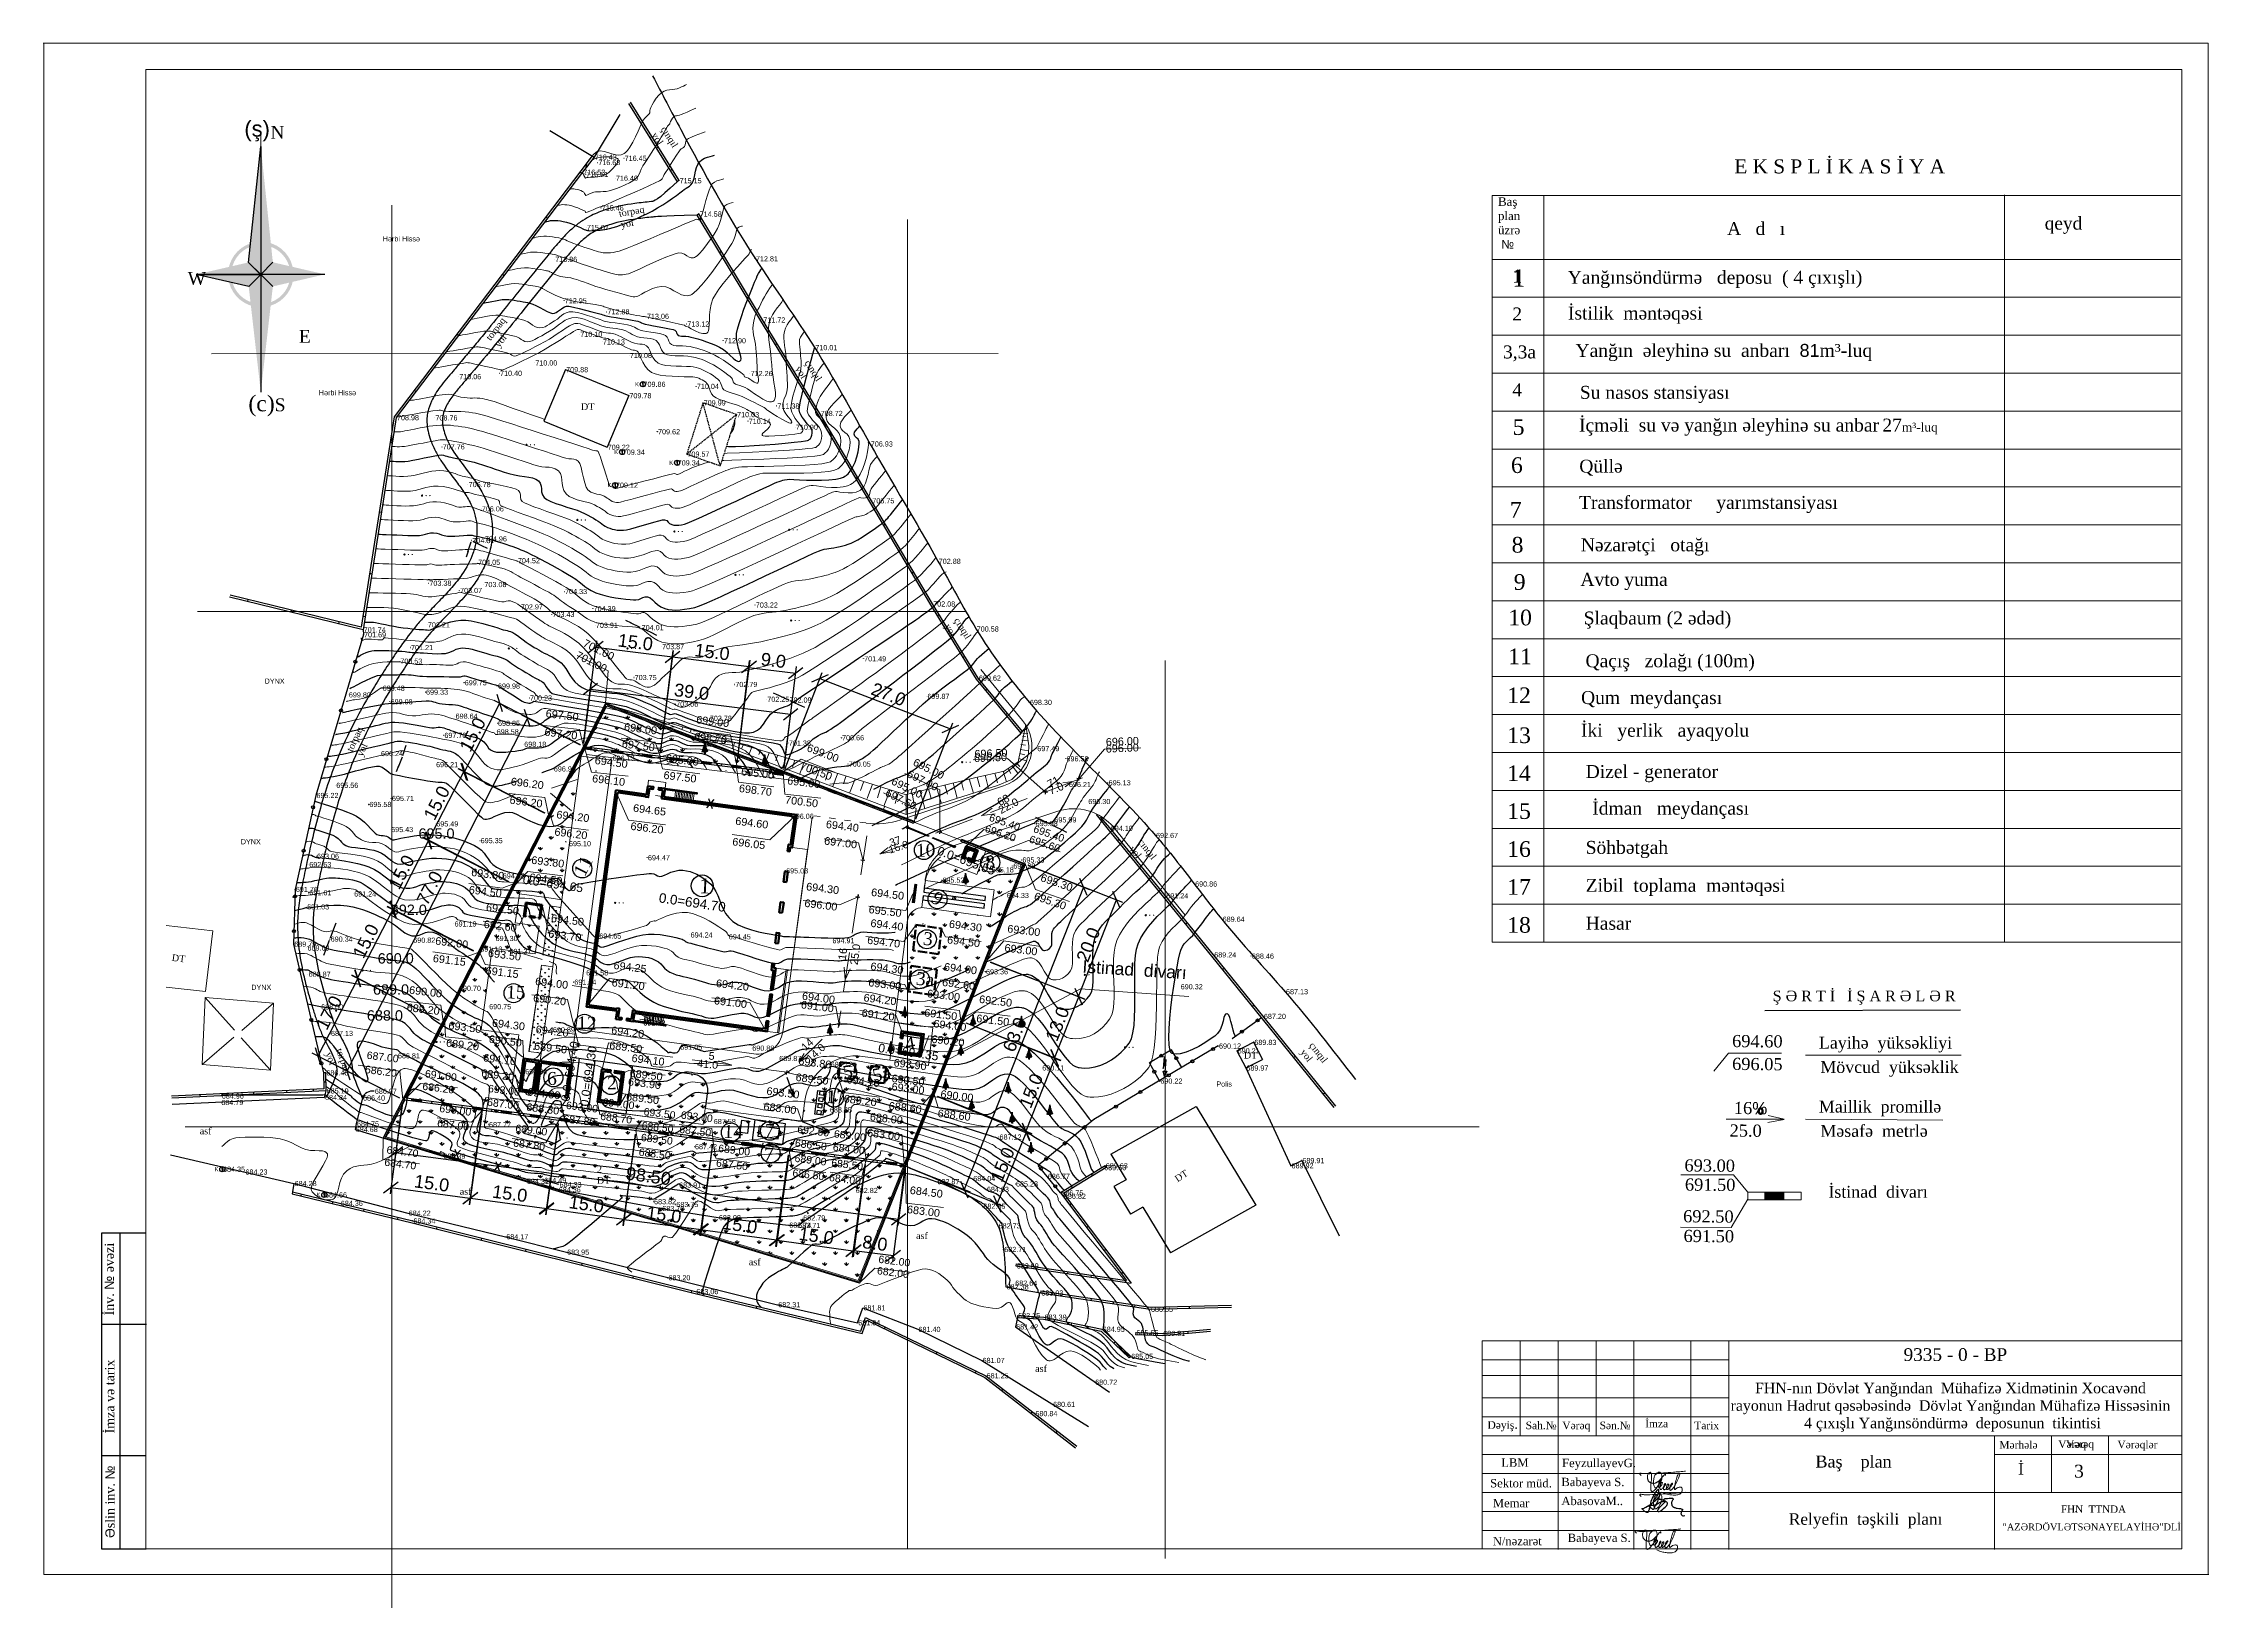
# Model space of a CAD drawing. Header units: feet. Extents: x 3381 to 1374491, y 675186 to 8751562.
# Drawn here: x 686414 to 686834.1, y 4375565.3 to 4375868.9 of the extents above; entities that cross this region are included whole.
import ezdxf
from ezdxf.enums import TextEntityAlignment as Align

# ---------------------------------------------------------------- set-up
doc = ezdxf.new("R2010")
doc.units = ezdxf.units.FT
doc.header["$MEASUREMENT"] = 0
doc.header["$PDMODE"] = 34
doc.header["$PDSIZE"] = 0.01
for name, pattern in [('ACAD_ISO02W100', [15, 12, -3]), ('ACAD_ISO03W100', [30, 12, -18]), ('DASHED2', [0.375, 0.25, -0.125]), ('DASHEDX2', [38.1, 25.4, -12.7]), ('DUZ', [0])]:
    doc.linetypes.add(name, pattern=pattern)
doc.layers.get('0').update_dxf_attribs({"linetype": 'CONTINUOUS'})
doc.layers.get('Defpoints').update_dxf_attribs({"linetype": 'CONTINUOUS'})
for name, color, linetype in [('0_Point_Height', 2, 'CONTINUOUS'), ('0_Point_Point', 7, 'CONTINUOUS'), ('Aqaclar', 3, 'CONTINUOUS'), ('col bitkisi', 7, 'CONTINUOUS'), ('JPEG', 7, 'CONTINUOUS'), ('Kompass', 7, 'CONTINUOUS'), ('Layer8', 7, 'CONTINUOUS'), ('Lep-Stolb', 7, 'CONTINUOUS'), ('polygon', 5, 'CONTINUOUS'), ('ramka', 7, 'CONTINUOUS'), ('Yazilar', 7, 'CONTINUOUS'), ('yol', 7, 'CONTINUOUS'), ('Аннотация - Текст', 7, 'CONTINUOUS')]:
    doc.layers.add(name, color=color, linetype=linetype)
for name, color, linetype, lineweight in [('ANA HORIZONTAL', 24, 'CONTINUOUS', 30), ('das tikili', 5, 'CONTINUOUS', 0), ('HORIZANTAL', 24, 'CONTINUOUS', 13), ('km setka', 170, 'CONTINUOUS', 15), ('kontur', 5, 'CONTINUOUS', 0), ('Layer2_Ном._пера__1', 7, 'CONTINUOUS', 15), ('rabit xt', 7, 'CONTINUOUS', 13), ('Su S1', 5, 'CONTINUOUS', 60), ('yol 6m', 250, 'CONTINUOUS', 30), ('размер2_Ном._пера__1', 7, 'CONTINUOUS', 13)]:
    doc.layers.add(name, color=color, linetype=linetype, lineweight=lineweight)
doc.styles.get("Standard").update_dxf_attribs({"font": 'arial.ttf', "height": 2.5})
doc.styles.add('Standart', font='times.ttf')
doc.styles.add('style5', font='ariall.ttf', dxfattribs={"height": 400})
doc.styles.add('Times New  Roman', font='times.ttf')
doc.styles.add('СГЕНЕРИР_СТИЛЬ_1', font='a3ar(la).ttf')
doc.styles.add('СГЕНЕРИР_СТИЛЬ_2', font='arial.ttf')
doc.linetypes.add('FENCELINE2', pattern='A,6.35,-2.54,[132,ltypeshp.shx,S=2.54,R=0,X=-2.54,Y=0],-2.54,25.4', length=36.83)
doc.dimstyles.new('ISO-25', dxfattribs={"dimtxt": 2.5, "dimasz": 2.5, "dimexe": 1.25, "dimexo": 0.625, "dimtad": 1, "dimtxsty": 'Standard', "dimblk": 'OBLIQUE', "dimcen": 2.5, "dimadec": 0, "dimazin": 0, "dimtfac": 1, "dimtmove": 0, "dimatfit": 3, "dimldrblk": 'OBLIQUE', "dimfxl": 1, "dimarcsym": 0})
pattern_1 = [(90, (1404.5853, -372.1015), (-2.121320343, 2.121320343), [0.5625, -3.680140689]), (45, (1404.5853, -372.1015), (-2.1213203436, 2.1213203436), [0.5625, -2.4375]), (135, (1404.5853, -372.1015), (-2.1213203436, -2.1213203436), [0.5625, -2.4375])]
pattern_2 = [(90, (5685.614, 795.4779), (-0.707106781, 0.707106781), [0.1875, -1.226713563]), (45, (5685.614, 795.4779), (-0.70710678119, 0.70710678119), [0.1875, -0.8125]), (135, (5685.614, 795.4779), (-0.70710678119, -0.70710678119), [0.1875, -0.8125])]
pattern_3 = [(45, (1404.585315, -372.101457), (-0.0265165042945, 0.0265165042945), [])]

msp = doc.modelspace()

# ---------------------------------------------------------------- texts
at = {"lineweight": 9, "attachment_point": 1}
for s, insert, char_height, width, rotation in [('{\\fArial|b0|i0|c238|p34;\\H0.50197x;701.00} ', (686519.257, 4375753.309), 2.98821, 13.1245, 333.32184), ('{\\fArial|b0|i0|c238|p34;\\H0.50197x;701.00} ', (686517.839, 4375750.978), 2.98821, 13.1245, 333.32184), ('{\\fArial|b0|i0|c238|p34;\\H0.56904x;697.50} ', (686511.59, 4375739.628), 2.63601, 11.57761, 352.95791), ('{\\fArial|b0|i0|c238|p34;697.2}0 ', (686511.355, 4375736.05), 1.5, 11.57761, 352.95791), ('{\\fArial|b0|i0|c238|p34;\\H0.56904x;698.00} ', (686526.807, 4375737.033), 2.63601, 11.57761, 352.95791), ('{\\fArial|b0|i0|c238|p34;\\H0.56904x;699.00} ', (686540.8, 4375738.428), 2.63601, 11.57761, 352.95791), ('{\\fArial|b0|i0|c238|p34;697.5}0 ', (686526.375, 4375733.758), 1.5, 11.57761, 352.95791), ('{\\fArial|b0|i0|c238|p34;698.7}0 ', (686540.368, 4375735.152), 1.5, 11.57761, 352.95791), ('{\\fArial|b0|i0|c238|p34;\\H0.50197x;699.00} ', (686562.539, 4375732.992, 700.5), 2.98821, 13.1245, 339.20516), ('{\\fArial|b0|i0|c238|p34;\\H0.50197x;696.50} ', (686594.536, 4375730.894), 2.98821, 13.1245, 2.36685), ('{\\fArial|b0|i0|c238|p34;696.50} ', (686594.642, 4375731.736), 1.5, 13.1245, 2.36685), ('{\\fArial|b0|i0|c238|p34;\\H0.50197x;696.00} ', (686620.106, 4375732.733), 2.98821, 13.1245, 2.36685), ('{\\fArial|b0|i0|c238|p34;696.00} ', (686620.122, 4375734.05), 1.5, 13.1245, 2.36685), ('{\\fArial|b0|i0|c238|p34;696.1}0 ', (686520.61, 4375727.025), 1.5, 11.57761, 352.95791), ('{\\fArial|b0|i0|c238|p34;\\H0.56904x;694.50} ', (686521.113, 4375730.535), 2.63601, 11.57761, 352.95791), ('{\\fArial|b0|i0|c238|p34;697.50}', (686534.458, 4375727.671), 1.5, 11.57761, 352.95791), ('{\\fArial|b0|i0|c238|p34;\\H0.56904x;695.00} ', (686534.89, 4375730.947), 2.63601, 11.57761, 352.95791), ('{\\fArial|b0|i0|c238|p34;\\H0.56904x;695.00} ', (686549.516, 4375728.38), 2.63601, 11.57761, 352.95791), ('{\\fArial|b0|i0|c238|p34;700.50}', (686561.246, 4375729.505, 700.5), 1.5, 13.1245, 339.20516), ('{\\fArial|b0|i0|c238|p34;\\H0.50197x;697.00} ', (686582.096, 4375727.964), 2.98821, 13.1245, 333.32184), ('{\\fArial|b0|i0|c238|p34;\\H0.50197x;695.00} ', (686583.264, 4375730.22), 2.98821, 13.1245, 333.32184), ('{\\fArial|b0|i0|c238|p34;696.2}0 ', (686504.59, 4375722.847), 1.5, 11.57761, 352.95791), ('{\\fArial|b0|i0|c238|p34;\\H0.56904x;696.20} ', (686504.824, 4375726.425), 2.63601, 11.57761, 352.95791), ('{\\fArial|b0|i0|c238|p34;698.70}', (686549.084, 4375725.105), 1.5, 11.57761, 352.95791), ('{\\fArial|b0|i0|c238|p34;700.50} ', (686558.042, 4375722.88), 1.5, 13.1245, 352.95791), ('{\\fArial|b0|i0|c238|p34;\\H0.50197x;695.00} ', (686558.461, 4375726.606), 2.98821, 13.1245, 352.95791), ('{\\fArial|b0|i0|c238|p34;\\H0.50197x;697.50} ', (686577.893, 4375724.282), 2.98821, 13.1245, 333.32184), ('{\\fArial|b0|i0|c238|p34;\\H0.50197x;695.00} ', (686579.061, 4375726.537), 2.98821, 13.1245, 333.32184), ('{\\fArial|b0|i0|c238|p34;68}', (686598.869, 4375722.169, 697), 1.5, 8.22644, 28.18317), ('{\\fArial|b0|i0|c238|p34;71}', (686608.579, 4375725.689, 697), 1.5, 8.22644, 28.18317), ('{\\fArial|b0|i0|c238|p34;\\H0.56678x;7.0} ', (686608.871, 4375724.471, 697), 2.64651, 8.22644, 21.33956), ('{\\fArial|b0|i0|c238|p34;\\H0.56904x;694.20} ', (686513.676, 4375720.016), 2.63601, 11.57761, 352.95791), ('{\\fArial|b0|i0|c238|p34;\\H0.56904x;694.65} ', (686528.55, 4375721.279), 2.63601, 11.57761, 352.95791), ('{\\fArial|b0|i0|c238|p34;\\H0.50197x;694.60} ', (686548.384, 4375718.766), 2.98821, 13.1245, 352.95791), ('{\\fArial|b0|i0|c238|p34;\\H0.48524x;695.40} ', (686597.839, 4375719.445), 2.98821, 13.1245, 341.0644), ('{\\fArial|b0|i0|c238|p34;\\H0.56678x;22.0} ', (686599.112, 4375720.631, 697), 2.64651, 8.22644, 28.18317), ('{\\fArial|b0|i0|c238|p34;696.2}0 ', (686513.296, 4375716.678), 1.5, 11.57761, 352.95791), ('{\\fArial|b0|i0|c238|p34;696.2}0 ', (686528.047, 4375717.768), 1.5, 11.57761, 352.95791), ('{\\fArial|b0|i0|c238|p34;696.05} ', (686547.8, 4375714.765), 1.5, 13.1245, 352.95791), ('{\\fArial|b0|i0|c238|p34;\\H0.68182x;697.00} ', (686565.618, 4375714.92), 2.2, 13.1245, 352.95791), ('{\\fArial|b0|i0|c238|p34;\\H0.50197x;694.40} ', (686565.956, 4375718.137), 2.98821, 13.1245, 352.95791), ('{\\fArial|b0|i0|c238|p34;37}', (686577.976, 4375714.39, 697), 1.45, 8.22644, 18.79399), ('{\\fArial|b0|i0|c238|p34;\\H0.48524x;696.20} ', (686597.018, 4375717.301), 2.98821, 13.1245, 341.0644), ('{\\fArial|b0|i0|c238|p34;\\H0.48524x;695.60} ', (686605.61, 4375715.257), 2.98821, 13.1245, 341.0644), ('{\\fArial|b0|i0|c238|p34;\\H0.48524x;695.40} ', (686606.424, 4375717.234), 2.98821, 13.1245, 341.0644), ('{\\fArial|b0|i0|c238|p34;\\H0.56904x;693.80} ', (686508.803, 4375711.186), 2.63601, 11.57761, 352.95791), ('{\\fArial|b0|i0|c238|p34;\\H0.54789x;16.0} ', (686577.811, 4375712.992, 697), 2.64651, 8.22644, 18.79399), ('{\\fArial|b0|i0|c238|p34;\\H0.52292x;\\C1;0.0=695.55} ', (686587.855, 4375713.107, 539.509), 3.20167, 9.95209, 339.57048), ('{\\fArial|b0|i0|c238|p34;\\H0.56904x;693.80} ', (686497.146, 4375708.816), 2.63601, 11.57761, 352.95791), ('{\\fArial|b0|i0|c238|p34;\\H0.40622x;\\C1;0.0=694.65} ', (686507.197, 4375707.478, 694.5), 4.12144, 22.51214, 351.68536), ('{\\fArial|b0|i0|c238|p34;694.5}0 ', (686508.423, 4375707.848), 1.5, 11.57761, 352.95791), ('{\\fArial|b0|i0|c238|p34;\\H0.50197x;694.30} ', (686562.129, 4375706.049), 2.98821, 13.1245, 352.95791), ('{\\fArial|b0|i0|c238|p34;\\H0.50197x;695.30} ', (686607.829, 4375707.791), 2.98821, 13.1245, 341.0644), ('{\\fArial|b0|i0|c238|p34;694.50} ', (686496.687, 4375705.433), 1.5, 11.57761, 352.95791), ('{\\fArial|b0|i0|c238|p34;\\H0.50197x;694.50} ', (686500.018, 4375702.014), 2.98821, 13.1245, 352.95791), ('{\\fArial|b0|i0|c238|p34;\\H0.46385x;\\C1;0.0=694.\\fArial|b0|i0|c204|p34;7\\fArial|b0|i0|c238|p34;0} ', (686533.607, 4375704.05, 674.022), 3.99992, 23.38361, 351.68536), ('{\\fArial|b0|i0|c238|p34;\\H0.68182x;696.00} ', (686561.791, 4375702.832), 2.2, 13.1245, 352.95791), ('{\\fArial|b0|i0|c238|p34;\\H0.50197x;694.50} ', (686574.734, 4375704.947), 2.98821, 13.1245, 352.95791), ('{\\fArial|b0|i0|c238|p34;695.30}', (686606.568, 4375704.209), 1.5, 13.1245, 341.0644), ('{\\fArial|b0|i0|c238|p34;\\H0.68182x;692.60} ', (686499.587, 4375698.758), 2.2, 13.1245, 352.95791), ('{\\fArial|b0|i0|c238|p34;\\H0.50197x;694.50} ', (686512.628, 4375699.907), 2.98821, 13.1245, 352.95791), ('{\\fArial|b0|i0|c238|p34;\\H0.68182x;695.50} ', (686574.249, 4375701.614), 2.2, 13.1245, 352.95791), ('{\\fArial|b0|i0|c238|p34;\\H0.50197x;694.40} ', (686574.607, 4375698.952), 2.98821, 13.1245, 352.95791), ('{\\fArial|b0|i0|c238|p34;\\H0.50197x;694.30} ', (686589.834, 4375698.772), 2.98821, 13.1245, 352.95791), ('{\\fArial|b0|i0|c238|p34;\\H0.50197x;693.00} ', (686601.153, 4375697.882, 2), 2.98821, 13.1245, 352.95791), ('{\\fArial|b0|i0|c238|p34;\\H0.56904x;692.00} ', (686490.167, 4375695.506), 2.63601, 11.57761, 352.95791), ('{\\fArial|b0|i0|c238|p34;\\H0.68182x;693.70} ', (686512.12, 4375696.885), 2.2, 13.1245, 352.95791), ('{\\fArial|b0|i0|c238|p34;\\H0.91512x;25.0} ', (686570.527, 4375690.174), 1.63913, 5.09508, 82.59259), ('{\\fArial|b0|i0|c238|p34;\\H0.68182x;694.70} ', (686573.972, 4375695.659), 2.2, 13.1245, 352.95791), ('{\\fArial|b0|i0|c238|p34;\\H0.68182x;694.50} ', (686589.472, 4375695.737), 2.2, 13.1245, 352.95791), ('{\\fArial|b0|i0|c238|p34;693.00} ', (686600.602, 4375694.159, 2), 1.5, 13.1245, 352.95791), ('{\\fArial|b0|i0|c238|p34;691.15} ', (686489.709, 4375692.124), 1.5, 11.57761, 352.95791), ('{\\fArial|b0|i0|c238|p34;691.15} ', (686499.951, 4375689.762), 1.5, 11.57761, 352.95791), ('{\\fArial|b0|i0|c238|p34;\\H0.56904x;693.50} ', (686500.409, 4375693.144), 2.63601, 11.57761, 352.95791), ('{\\fArial|b0|i0|c238|p34;\\H0.50197x;694.25} ', (686524.761, 4375690.766), 2.98821, 13.1245, 352.95791), ('{\\fArial|b0|i0|c238|p34;\\H0.91512x;16} ', (686568.202, 4375691.131), 1.63913, 5.09508, 82.59259), ('{\\fArial|b0|i0|c238|p34;\\H0.50197x;694.30} ', (686574.606, 4375690.567), 2.98821, 13.1245, 352.95791), ('{\\fArial|b0|i0|c238|p34;\\H0.50197x;694.00} ', (686588.876, 4375690.475), 2.98821, 13.1245, 352.95791), ('{\\fArial|b0|i0|c238|p34;\\H0.50197x;İstinad  divarı} ', (686615.704, 4375691.002), 4.85708, 21.33276, 356.39292), ('{\\fArial|b0|i0|c238|p34;\\H0.56904x;690.00} ', (686485.099, 4375685.988), 2.63601, 11.57761, 352.95791), ('{\\fArial|b0|i0|c238|p34;\\H0.50197x;694.00} ', (686509.557, 4375687.67), 2.98821, 13.1245, 352.95791), ('{\\fArial|b0|i0|c238|p34;\\H0.68182x;691.2\\fArial|b0|i0|c204|p34;0} ', (686524.406, 4375687.417), 2.2, 13.1245, 352.95791), ('{\\fArial|b0|i0|c238|p34;\\H0.50197x;694.20} ', (686544.631, 4375687.291), 2.98821, 13.1245, 352.95791), ('{\\fArial|b0|i0|c238|p34;\\H0.68182x;693.00} ', (686574.195, 4375687.43), 2.2, 13.1245, 352.95791), ('{\\fArial|b0|i0|c238|p34;\\H0.50197x;693.00} ', (686585.595, 4375685.302), 2.98821, 13.1245, 352.95791), ('{\\fArial|b0|i0|c238|p34;\\H0.68182x;692.60} ', (686588.506, 4375687.484), 2.2, 13.1245, 352.95791), ('{\\fArial|b0|i0|c238|p34;689.20} ', (686484.64, 4375682.605), 1.5, 11.57761, 352.95791), ('{\\fArial|b0|i0|c238|p34;\\H0.68182x;690.20} ', (686509.16, 4375684.452), 2.2, 13.1245, 352.95791), ('{\\fArial|b0|i0|c238|p34;\\H0.68182x;691.00} ', (686544.25, 4375683.943), 2.2, 13.1245, 352.95791), ('{\\fArial|b0|i0|c238|p34;\\H0.68182x;691.00} ', (686561.106, 4375683.134), 2.2, 13.1245, 352.95791), ('{\\fArial|b0|i0|c238|p34;694.00} ', (686561.321, 4375684.804), 1.5, 13.1245, 352.95791), ('{\\fArial|b0|i0|c238|p34;\\H0.68182x;691.20} ', (686572.889, 4375681.503), 2.2, 13.1245, 352.95791), ('{\\fArial|b0|i0|c238|p34;\\H0.50197x;694.20} ', (686573.259, 4375684.494), 2.98821, 13.1245, 352.95791), ('{\\fArial|b0|i0|c238|p34;691.50} ', (686585.044, 4375681.579), 1.5, 13.1245, 352.95791), ('{\\fArial|b0|i0|c238|p34;\\H0.50197x;692.50} ', (686595.684, 4375684.195), 2.98821, 13.1245, 352.95791), ('{\\fArial|b0|i0|c238|p34;\\H0.56904x;693.50} ', (686492.731, 4375679.093), 2.63601, 11.57761, 352.95791), ('{\\fArial|b0|i0|c238|p34;\\H0.50197x;694.30} ', (686501.178, 4375679.607), 2.98821, 13.1245, 352.95791), ('{\\fArial|b0|i0|c238|p34;\\H0.50197x;694.20} ', (686509.65, 4375678.342), 2.98821, 13.1245, 352.95791), ('{\\fArial|b0|i0|c238|p34;\\H0.50197x;694.20} ', (686524.314, 4375678.157), 2.98821, 13.1245, 352.95791), ('{\\fArial|b0|i0|c238|p34;\\H0.50197x;694.00} ', (686586.815, 4375679.456), 2.98821, 13.1245, 352.95791), ('{\\fArial|b0|i0|c238|p34;691.50} ', (686595.133, 4375680.472), 1.5, 13.1245, 352.95791), ('{\\fArial|b0|i0|c238|p34;\\H0.63583x;687.00} ', (686476.872, 4375673.307), 2.28338, 10.02883, 352.95791), ('{\\fArial|b0|i0|c238|p34;689.20} ', (686492.273, 4375675.71), 1.5, 11.57761, 352.95791), ('{\\fArial|b0|i0|c238|p34;\\H0.50197x;694.10} ', (686499.467, 4375672.838), 2.98821, 13.1245, 352.95791), ('{\\fArial|b0|i0|c238|p34;\\H0.68182x;690.50} ', (686500.575, 4375676.457), 2.2, 13.1245, 352.95791), ('{\\fArial|b0|i0|c238|p34;\\H0.68182x;689.50} ', (686509.353, 4375675.109), 2.2, 13.1245, 352.95791), ('{\\fArial|b0|i0|c238|p34;\\H0.52292x;\\C1;0.0=694.40} ', (686514.398, 4375663.733, 539.509), 3.20167, 19.13613, 80.81673), ('{\\fArial|b0|i0|c238|p34;\\H0.52292x;\\C1;0.0=694.30} ', (686518.097, 4375662.754, 539.509), 3.20167, 14.27775, 82.00991), ('{\\fArial|b0|i0|c238|p34;\\H0.68182x;689.50} ', (686523.938, 4375675.249), 2.2, 13.1245, 352.95791), ('{\\fArial|b0|i0|c238|p34;\\H0.50197x;694.10} ', (686528.262, 4375672.754), 2.98821, 13.1245, 352.95791), ('{\\fArial|b0|i0|c238|p34;5}', (686543.164, 4375673.198, -690.5), 1.5, 6.22052, 355.05716), ('{\\fArial|b0|i0|c238|p34;\\H0.91512x;14} ', (686560.857, 4375674.376), 1.63913, 5.09508, 43.08328), ('{\\fArial|b0|i0|c238|p34;\\H0.91512x;14.0} ', (686561.883, 4375672.166), 1.63913, 5.09508, 43.08328), ('{\\fArial|b0|i0|c238|p34;\\H0.52292x;\\C1;0.0=694.35} ', (686576.15, 4375674.832, -597.32), 3.20167, 14.27775, 351.68536), ('{\\fArial|b0|i0|c238|p34;\\H0.68182x;690.20} ', (686586.446, 4375676.465), 2.2, 13.1245, 352.95791), ('{\\fArial|b0|i0|c238|p34;\\H0.68182x;6\\H0.96666x;86.20} ', (686476.506, 4375670.578), 2.2, 13.1245, 352.95791), ('{\\fArial|b0|i0|c238|p34;\\H0.63583x;691.00} ', (686488.165, 4375669.71), 2.28338, 10.02883, 352.95791), ('{\\fArial|b0|i0|c238|p34;\\H0.68182x;689.20} ', (686499.098, 4375669.847), 2.2, 13.1245, 352.95791), ('{\\fArial|b0|i0|c238|p34;\\H0.50197x;693.90} ', (686527.574, 4375668.207), 2.98821, 13.1245, 352.95791), ('{\\fArial|b0|i0|c238|p34;\\H0.68182x;689.50} ', (686527.886, 4375669.846), 2.2, 13.1245, 352.95791), ('{\\fArial|b0|i0|c238|p34;\\H0.74955x;41.0} ', (686540.932, 4375671.723, -690.5), 2.00119, 6.22052, 355.05716), ('{\\fArial|b0|i0|c238|p34;\\H0.68182x;689.50} ', (686560.081, 4375669.057), 2.2, 13.1245, 352.95791), ('{\\fArial|b0|i0|c238|p34;\\H0.50197x;693.80} ', (686560.622, 4375672.207), 2.98821, 13.1245, 352.95791), ('{\\fArial|b0|i0|c238|p34;\\H0.50197x;694.10} ', (686569.979, 4375668.616), 2.98821, 13.1245, 352.95791), ('{\\fArial|b0|i0|c238|p34;\\H0.68182x;690.50} ', (686578.703, 4375668.835), 2.2, 13.1245, 352.95791), ('{\\fArial|b0|i0|c238|p34;\\H0.50197x;693.90} ', (686579.102, 4375671.882), 2.98821, 13.1245, 352.95791), ('{\\fArial|b0|i0|c238|p34;\\H0.65909x;686.20} ', (686487.677, 4375667.276), 2.2, 13.1245, 352.95791), ('{\\fArial|b0|i0|c238|p34;\\H0.86364x;687.00} ', (686500.236, 4375664.181), 1.68109, 10.02883, 352.95791), ('{\\fArial|b0|i0|c238|p34;\\H0.63583x;693.00} ', (686500.402, 4375666.837), 2.28338, 10.02883, 353.11457), ('{\\fArial|b0|i0|c238|p34;\\H0.50197x;694.00} ', (686508.045, 4375666.232), 2.98821, 13.1245, 352.95791), ('{\\fArial|b0|i0|c238|p34;\\H0.48524x;694.00} ', (686522.634, 4375664.235), 2.98821, 13.1245, 352.95791), ('{\\fArial|b0|i0|c238|p34;\\H0.68182x;689.50} ', (686527.199, 4375665.299), 2.2, 13.1245, 352.95791), ('{\\fArial|b0|i0|c238|p34;\\H0.50197x;693.50} ', (686554.425, 4375666.385), 2.98821, 13.1245, 352.95791), ('{\\fArial|b0|i0|c238|p34;689.20} ', (686569.428, 4375664.893), 1.5, 13.1245, 352.95791), ('{\\fArial|b0|i0|c238|p34;\\H0.50197x;693.00} ', (686578.697, 4375667.234), 2.98821, 13.1245, 352.95791), ('{\\fArial|b0|i0|c238|p34;\\H0.50197x;690.00} ', (686588.186, 4375665.78), 2.98821, 13.1245, 352.95791), ('{\\fArial|b0|i0|c238|p34;\\H0.86364x;687.00} ', (686490.543, 4375660.126), 1.68109, 10.02883, 352.95791), ('{\\fArial|b0|i0|c238|p34;\\H0.63583x;690.00} ', (686490.964, 4375662.971), 2.28338, 10.02883, 352.95791), ('{\\fArial|b0|i0|c238|p34;\\H0.68182x;688.30} ', (686507.835, 4375663.276), 2.2, 13.1245, 352.95791), ('{\\fArial|b0|i0|c238|p34;\\H0.86364x;687.80} ', (686515.011, 4375660.979), 1.68109, 10.02883, 352.95791), ('{\\fArial|b0|i0|c238|p34;\\H0.63583x;693.00} ', (686515.54, 4375663.589), 2.28338, 10.02883, 352.95791), ('{\\fArial|b0|i0|c238|p34;\\H0.65909x;688.70} ', (686522.174, 4375661.455), 2.2, 13.1245, 352.95791), ('{\\fArial|b0|i0|c238|p34;\\H0.63583x;693.50} ', (686530.588, 4375662.353), 2.28338, 10.02883, 352.95791), ('{\\fArial|b0|i0|c238|p34;\\H0.63583x;693.00} ', (686537.816, 4375661.708), 2.28338, 10.02883, 352.95791), ('{\\fArial|b0|i0|c238|p34;\\H0.68182x;688.00} ', (686553.847, 4375663.373), 2.2, 13.1245, 352.95791), ('{\\fArial|b0|i0|c238|p34;\\H0.50197x;688.00} ', (686574.489, 4375661.395), 2.98821, 13.1245, 352.95791), ('{\\fArial|b0|i0|c238|p34;688.60} ', (686578.145, 4375663.511), 1.5, 13.1245, 352.95791), ('{\\fArial|b0|i0|c238|p34;688.60} ', (686587.635, 4375662.057), 1.5, 13.1245, 352.95791), ('{\\fArial|b0|i0|c238|p34;\\H0.86364x;687.80} ', (686505.293, 4375656.274), 1.68109, 10.02883, 352.95791), ('{\\fArial|b0|i0|c238|p34;\\H0.63583x;689.00} ', (686505.714, 4375659.119), 2.28338, 10.02883, 352.95791), ('{\\fArial|b0|i0|c238|p34;\\H0.63583x;689.50} ', (686530.065, 4375657.346), 2.28338, 10.02883, 352.95791), ('{\\fArial|b0|i0|c238|p34;\\H0.86364x;688.50} ', (686530.201, 4375659.675), 1.68109, 10.02883, 352.95791), ('{\\fArial|b0|i0|c238|p34;\\H0.86364x;687.50} ', (686537.51, 4375658.919), 1.68109, 10.02883, 352.95791), ('{\\fArial|b0|i0|c238|p34;\\H0.86364x;686.50} ', (686559.939, 4375656.231), 1.68109, 10.02883, 352.95791), ('{\\fArial|b0|i0|c238|p34;\\H0.63583x;692.50} ', (686560.402, 4375658.935), 2.28338, 10.02883, 352.95791), ('{\\fArial|b0|i0|c238|p34;\\H0.63583x;689.00} ', (686567.508, 4375658.046), 2.28338, 10.02883, 352.95791), ('{\\fArial|b0|i0|c238|p34;\\H0.68182x;683.00} ', (686573.951, 4375658.289), 2.2, 13.1245, 352.95791), ('{\\fArial|b0|i0|c238|p34;\\H0.65909x;684.70} ', (686480.304, 4375652.544), 2.2, 13.1245, 352.95791), ('{\\fArial|b0|i0|c238|p34;\\H0.65909x;684.70} ', (686480.717, 4375654.93), 2.2, 13.1245, 352.95791), ('{\\fArial|b0|i0|c238|p34;\\H0.86364x;688.50} ', (686529.644, 4375654.501), 1.68109, 10.02883, 352.95791), ('{\\fArial|b0|i0|c238|p34;\\H0.86364x;687.50} ', (686544.643, 4375652.388), 1.68109, 10.02883, 352.95791), ('{\\fArial|b0|i0|c238|p34;\\H0.63583x;689.00} ', (686545.064, 4375655.232), 2.28338, 10.02883, 352.95791), ('{\\fArial|b0|i0|c238|p34;\\H0.63583x;689.00} ', (686559.881, 4375653.308), 2.28338, 10.02883, 352.95791), ('{\\fArial|b0|i0|c238|p34;\\H0.63583x;685.50} ', (686566.99, 4375652.427), 2.28338, 10.02883, 352.95791), ('{\\fArial|b0|i0|c238|p34;\\H0.86364x;684.00} ', (686567.306, 4375655.478), 1.68109, 10.02883, 352.95791), ('{\\fArial|b0|i0|c238|p34;\\H0.86364x;686.50} ', (686559.46, 4375650.463), 1.68109, 10.02883, 352.95791), ('{\\fArial|b0|i0|c238|p34;\\H0.86364x;684.00} ', (686566.569, 4375649.583), 1.68109, 10.02883, 352.95791), ('{\\fArial|b0|i0|c238|p34;\\H0.50197x;684.50} ', (686582.239, 4375647.131), 2.98821, 13.1245, 352.95791), ('{\\fArial|b0|i0|c238|p34;683.00} ', (686581.688, 4375643.408), 1.5, 13.1245, 352.95791), ('{\\fArial|b0|i0|c238|p34;\\H0.65909x;682.00} ', (686575.871, 4375631.49), 2.2, 13.1245, 352.95791), ('{\\fArial|b0|i0|c238|p34;\\H0.65909x;682.00} ', (686576.143, 4375633.71), 2.2, 13.1245, 352.95791)]:
    msp.add_mtext(s, dxfattribs=dict(at, insert=insert, char_height=char_height, width=width, rotation=rotation))
at = {"color": 7, "lineweight": 25, "insert": (686749.521, 4375685.064, -1297.111), "char_height": 2.06224, "width": 44.13472, "attachment_point": 1}
msp.add_mtext('{\\fTimes New Roman|b0|i0|c238|p18;Ş\\fTimes New Roman|b0|i0|c0|p18; Ə R T \\fTimes New Roman|b0|i0|c238|p18;İ\\fTimes New Roman|b0|i0|c0|p18;   \\fTimes New Roman|b0|i0|c238|p18;İ\\fTimes New Roman|b0|i0|c0|p18; \\fTimes New Roman|b0|i0|c238|p18;Ş\\fTimes New Roman|b0|i0|c0|p18; A R Ə L Ə R}', dxfattribs=at)
at = {"color": 0, "lineweight": 18, "ltscale": 0.4, "char_height": 2.29938, "width": 169.72654, "attachment_point": 1}
for s, insert in [('{\\fTimes New Roman|b0|i0|c238|p18;Layihə  yüksəkliyi}', (686758.491, 4375676.118, -1297.111)), ('{\\fTimes New Roman|b0|i0|c238|p18;Mövcud  yüksəklik}', (686758.768, 4375671.401, -1297.111)), ('{\\fTimes New Roman|b0|i0|c238|p18;Maillik  promillə}', (686758.491, 4375663.718, -1297.111)), ('{\\fTimes New Roman|b0|i0|c238|p18;Məsafə  metrlə \\fArial|b0|i0|c238|p34;                          }', (686758.768, 4375659.001, -1297.111)), ('{\\fTimes New Roman|b0|i0|c238|p18;İstinad  divarı}', (686760.323, 4375647.185, -1297.111))]:
    msp.add_mtext(s, dxfattribs=dict(at, insert=insert))
at = {"lineweight": -2, "ltscale": 6, "char_height": 1.8, "attachment_point": 1, "rotation": 90}
for s, width, insert in [('{\\fTimes New Roman|b0|i0|c238|p18;İnv. }№{\\fTimes New Roman|b0|i0|c238|p18; əvəzi}', 8579.88325, (686425.909, 4375622.056, 2281.53)), ('{\\fTimes New Roman|b0|i0|c238|p18;İmza və tarix}', 7788.32644, (686426.002, 4375599.148, 2281.53)), ('Ə{\\fTimes New Roman|b0|i0|c238|p18;slin inv.} №', 7648.61359, (686426.06, 4375578.866, 2281.53))]:
    msp.add_mtext_dynamic_manual_height_columns(s, width=width, gutter_width=18, heights=[0], dxfattribs=dict(at, insert=insert))
at = {"color": 7, "attachment_point": 1}
for s, insert, char_height in [('{\\fTimes New Roman|b0|i0|c238|p18;\\H0.8x;Dəyiş\\H1.25x;.}', (686694.199, 4375601.897, 848.53), 1.84074), ('{\\fTimes New Roman|b0|i0|c238|p18;\\H0.8x;Dəyiş\\H1.25x;.}', (686694.199, 4375601.897, 848.53), 1.84074), ('{\\fTimes New Roman|b0|i0|c238|p18;\\H0.8x;Sah.\\fTimes New Roman|b0|i0|c162|p18;№}', (686701.596, 4375601.45, 848.53), 1.84074), ('{\\fTimes New Roman|b0|i0|c238|p18;\\H0.8x;Sah.\\fTimes New Roman|b0|i0|c162|p18;№}', (686701.596, 4375601.45, 848.53), 1.84074), ('{\\fTimes New Roman|b0|i0|c238|p18;\\H0.8x;Vərəq}', (686708.704, 4375601.45, 848.53), 1.84074), ('{\\fTimes New Roman|b0|i0|c238|p18;\\H0.8x;Vərəq}', (686708.704, 4375601.45, 848.53), 1.84074), ('{\\fTimes New Roman|b0|i0|c238|p18;\\H0.8x;Sən.\\fTimes New Roman|b0|i0|c162|p18;№}', (686715.94, 4375601.45, 848.53), 1.84074), ('{\\fTimes New Roman|b0|i0|c238|p18;\\H0.8x;Sən.\\fTimes New Roman|b0|i0|c162|p18;№}', (686715.94, 4375601.45, 848.53), 1.84074), ('{\\fTimes New Roman|b0|i0|c238|p18;\\H0.8x;İmza}', (686724.783, 4375601.81, 848.53), 1.84074), ('{\\fTimes New Roman|b0|i0|c238|p18;\\H0.8x;İmza}', (686724.783, 4375601.81, 848.53), 1.84074), ('{\\fTimes New Roman|b0|i0|c238|p18;\\H0.8x;Tarix}', (686734.299, 4375601.45, 848.53), 1.84074), ('{\\fTimes New Roman|b0|i0|c238|p18;\\H0.8x;Tarix}', (686734.299, 4375601.45, 848.53), 1.84074), ('{\\fTimes New Roman|b0|i0|c0|p18; \\fTimes New Roman|b0|i0|c238|p18;  LBM  }', (686695.023, 4375594.314, 848.53), 1.61985), ('{\\fTimes New Roman|b0|i0|c0|p18; Sektor m\\fTimes New Roman|b0|i0|c238|p18;üd.  }', (686694.1, 4375590.305, 848.53), 1.61985), ('  {\\fTimes New Roman|b0|i0|c0|p18;Memar}         ', (686693.981, 4375586.454, 848.53), 1.61985), ('  {\\fTimes New Roman|b0|i0|c238|p18;N/nəzarət}         ', (686693.956, 4375579.071, 848.53), 1.61985)]:
    msp.add_mtext(s, dxfattribs=dict(at, insert=insert, char_height=char_height))
at = {"color": 7, "lineweight": 9, "attachment_point": 1}
for s, insert, char_height in [('{\\fTimes New Roman|b0|i0|c0|p18;M\\fTimes New Roman|b0|i0|c238|p18;ərhələ}', (686793.491, 4375597.683, 848.53), 1.47259), ('{\\fTimes New Roman|b0|i0|c0|p18;M\\fTimes New Roman|b0|i0|c238|p18;ərhələ}', (686793.491, 4375597.683, 848.53), 1.47259), ('{\\fTimes New Roman|b0|i0|c0|p18;V\\fTimes New Roman|b0|i0|c238|p18;ərəq}', (686804.91, 4375597.831, 848.53), 1.47259), ('{\\fTimes New Roman|b0|i0|c0|p18;V\\fTimes New Roman|b0|i0|c238|p18;ərəq}', (686806.426, 4375597.848, 848.53), 1.47259), ('{\\fTimes New Roman|b0|i0|c0|p18;V\\fTimes New Roman|b0|i0|c238|p18;ərəqlər}', (686816.395, 4375597.752, 848.53), 1.47259), ('{\\fTimes New Roman|b0|i0|c0|p18;V\\fTimes New Roman|b0|i0|c238|p18;ərəqlər}', (686816.395, 4375597.752, 848.53), 1.47259), ('{\\fTimes New Roman|b0|i0|c238|p18;İ} ', (686797.133, 4375593.395, 848.53), 2.20888), ('{\\fTimes New Roman|b0|i0|c238|p18;İ} ', (686797.133, 4375593.395, 848.53), 2.20888)]:
    msp.add_mtext(s, dxfattribs=dict(at, insert=insert, char_height=char_height))
at = {"color": 7, "linetype": 'Continuous', "lineweight": 18, "ltscale": 0.4, "insert": (686746.196, 4375595.826, 848.53), "char_height": 0.579458, "width": 44.61159, "attachment_point": 1, "style": 'Times New  Roman'}
msp.add_mtext('  \\P           {\\H3x;  \\fTimes New Roman|b0|i0|c238|p18;         \\fTimes New Roman|b0|i0|c204|p18;   \\fTimes New Roman|b0|i0|c238|p18;\\H1.3333x;Baş    plan\\H0.75x;\\P          \\P                             }', dxfattribs=at)
at = {"layer": '0_Point_Height', "color": 0}
for s, p in [('716.43', (686521.001, 4375846.288, 716.431)), ('716.68', (686521.694, 4375845.238, 716.68)), ('716.45', (686526.8, 4375846.063, 716.448)), ('716.53', (686518.767, 4375843.35, 716.528)), ('716.61', (686519.333, 4375842.93, 716.608)), ('716.40', (686525.109, 4375842.197, 716.396)), ('715.15', (686537.463, 4375841.703, 715.153)), ('715.46', (686522.35, 4375836.411, 715.458)), ('714.58', (686541.353, 4375835.236, 714.578)), ('715.07', (686519.474, 4375832.628, 715.073)), ('713.86', (686513.331, 4375826.454, 713.864)), ('712.81', (686552.271, 4375826.559, 712.806)), ('712.95', (686515.181, 4375818.416, 712.954)), ('712.88', (686523.453, 4375816.272, 712.882)), ('713.06', (686531.126, 4375815.402, 713.057)), ('711.72', (686553.698, 4375814.689, 711.716)), ('710.10', (686518.187, 4375811.907, 710.101)), ('710.13', (686522.577, 4375810.426, 710.135)), ('713.12', (686538.956, 4375813.911, 713.12)), ('712.90', (686546.066, 4375810.66, 712.901)), ('710.00', (686509.459, 4375806.351, 710)), ('710.08', (686527.815, 4375807.799, 710.075)), ('710.01', (686563.784, 4375809.329, 710.009)), ('710.06', (686494.701, 4375803.691, 710.059)), ('710.40', (686502.631, 4375804.346, 710.397)), ('709.88', (686515.448, 4375805.053, 709.876)), ('709.86', (686530.453, 4375802.205, 709.857)), ('710.04', (686540.805, 4375801.799, 710.042)), ('712.26', (686551.235, 4375804.3, 712.257)), ('709.78', (686527.725, 4375799.997, 709.777)), ('709.99', (686542.128, 4375798.598, 709.991)), ('711.38', (686556.426, 4375797.997, 711.378)), ('708.98', (686482.621, 4375795.732, 708.982)), ('708.76', (686490.094, 4375795.684, 708.757)), ('710.03', (686548.618, 4375796.325, 710.032)), ('710.14', (686550.867, 4375795.024, 710.137)), ('710.90', (686560.015, 4375793.873, 710.904)), ('708.72', (686564.825, 4375796.553, 708.721)), ('707.76', (686491.491, 4375790.072, 707.764)), ('709.22', (686523.518, 4375789.996, 709.223)), ('709.34', (686526.437, 4375789.043, 709.337)), ('709.62', (686533.278, 4375793.005, 709.616)), ('706.93', (686574.552, 4375790.634, 706.928)), ('709.34', (686537.099, 4375786.959, 709.343)), ('709.57', (686538.979, 4375788.665, 709.572)), ('706.78', (686496.53, 4375782.757, 706.78)), ('709.12', (686525.106, 4375782.632, 709.122)), ('706.06', (686499.086, 4375778.045, 706.059)), ('705.75', (686574.847, 4375779.611, 705.752)), ('704.96', (686499.682, 4375772.22, 704.96)), ('704.81', (686497.257, 4375771.887, 704.808)), ('704.52', (686506.086, 4375767.996, 704.516)), ('704.05', (686498.38, 4375767.673, 704.053)), ('702.88', (686587.728, 4375767.869, 702.877)), ('703.38', (686488.921, 4375763.609, 703.384)), ('703.07', (686494.876, 4375762.209, 703.067)), ('703.08', (686499.599, 4375763.356, 703.081)), ('704.33', (686515.242, 4375762.005, 704.327)), ('702.08', (686586.656, 4375759.585, 702.08)), ('702.21', (686488.624, 4375755.526, 702.213)), ('702.97', (686506.667, 4375759.026, 702.971)), ('703.43', (686512.794, 4375757.555, 703.435)), ('704.39', (686520.774, 4375758.665, 704.388)), ('703.91', (686521.215, 4375755.44, 703.913)), ('703.22', (686552.245, 4375759.379, 703.224)), ('701.74', (686476.176, 4375754.562, 701.736)), ('701.69', (686476.246, 4375753.621, 701.692)), ('701.21', (686485.357, 4375751.137, 701.214)), ('704.01', (686530.092, 4375754.996, 704.007)), ('703.87', (686534.072, 4375751.31, 703.865)), ('700.58', (686595.104, 4375754.73, 700.584)), ('700.53', (686483.275, 4375748.489, 700.534)), ('701.49', (686573.263, 4375748.956, 701.493)), ('699.48', (686479.863, 4375743.236, 699.481)), ('699.75', (686495.776, 4375744.306, 699.754)), ('699.98', (686502.219, 4375743.654, 699.981)), ('703.75', (686528.743, 4375745.314, 703.75)), ('702.79', (686548.279, 4375743.97, 702.787)), ('699.62', (686595.524, 4375745.204, 699.617)), ('699.80', (686473.295, 4375741.951, 699.802)), ('699.08', (686481.387, 4375740.611, 699.076)), ('699.33', (686488.267, 4375742.47, 699.328)), ('700.23', (686508.435, 4375741.345, 700.225)), ('703.06', (686536.796, 4375740.156, 703.064)), ('702.25', (686554.473, 4375741.097, 702.255)), ('702.09', (686558.783, 4375740.949, 702.087)), ('699.87', (686585.539, 4375741.669, 699.872)), ('698.30', (686605.418, 4375740.493, 698.303)), ('698.64', (686494, 4375737.82, 698.637)), ('698.58', (686501.986, 4375734.781, 698.58)), ('698.85', (686502.227, 4375736.433, 698.853)), ('702.78', (686543.32, 4375737.399, 702.784)), ('696.24', (686479.532, 4375730.563, 696.239)), ('697.70', (686491.828, 4375734.096, 697.697)), ('698.18', (686507.32, 4375732.36, 698.176)), ('701.38', (686558.661, 4375732.592, 701.383)), ('700.66', (686568.981, 4375733.633, 700.658)), ('697.49', (686606.851, 4375731.522, 697.485)), ('696.21', (686490.216, 4375728.416, 696.212)), ('696.99', (686513.059, 4375727.582, 696.985)), ('696.13', (686524.468, 4375729.661, 696.134)), ('700.05', (686570.279, 4375728.515, 700.055)), ('696.58', (686612.517, 4375729.558, 696.581)), ('695.22', (686467.01, 4375722.431, 695.222)), ('695.56', (686470.857, 4375724.403, 695.562)), ('695.71', (686481.654, 4375721.859, 695.714)), ('696.21', (686612.993, 4375724.561, 696.212)), ('695.13', (686620.697, 4375724.896, 695.126)), ('695.58', (686477.274, 4375720.695, 695.582)), ('696.06', (686559.217, 4375718.396)), ('695.99', (686610.167, 4375717.697, 695.988)), ('695.30', (686616.753, 4375721.261, 695.296)), ('695.43', (686481.496, 4375715.82, 695.432)), ('695.49', (686490.255, 4375716.921, 695.487)), ('695.35', (686498.865, 4375713.672, 695.351)), ('695.98', (686606.55, 4375716.984, 695.976)), ('694.10', (686621.114, 4375716.062, 694.101)), ('692.67', (686629.893, 4375714.675, 692.669)), ('693.06', (686467.113, 4375710.641, 693.057)), ('695.10', (686516.002, 4375713.084)), ('694.47', (686531.312, 4375710.349, 694.473)), ('695.33', (686603.964, 4375709.922, 695.334)), ('695.33', (686603.964, 4375709.918, 695.334)), ('692.63', (686465.614, 4375709.024, 692.632)), ('694.88', (686503.154, 4375706.824, 694.885)), ('695.03', (686558.13, 4375707.814)), ('695.52', (686588.446, 4375706.001, 695.524)), ('695.18', (686598.026, 4375708.003, 695.181)), ('695.28', (686602.196, 4375708.74, 695.283)), ('690.86', (686637.475, 4375705.258, 690.862)), ('691.76', (686463.009, 4375704.2, 691.756)), ('691.03', (686465.201, 4375700.822, 691.028)), ('691.61', (686465.633, 4375703.556, 691.606)), ('691.24', (686474.319, 4375703.324, 691.24)), ('694.33', (686600.951, 4375703.022, 694.334)), ('691.24', (686631.868, 4375702.966, 691.244)), ('691.19', (686493.8, 4375697.503, 691.188)), ('689.64', (686642.811, 4375698.423, 689.636)), ('689.79', (686462.696, 4375693.579, 689.787)), ('689.69', (686465.265, 4375692.842, 689.689)), ('690.34', (686469.761, 4375694.562, 690.341)), ('690.82', (686485.789, 4375694.347, 690.817)), ('691.13', (686498.798, 4375692.621, 691.127)), ('691.30', (686501.754, 4375694.688, 691.299)), ('694.65', (686521.875, 4375695.157, 694.651)), ('694.24', (686539.595, 4375695.369, 694.235)), ('694.45', (686547, 4375695.012, 694.452)), ('694.91', (686567.11, 4375694.252, 694.915)), ('691.37', (686504.443, 4375692.177, 691.371)), ('693.36', (686596.908, 4375688.23)), ('689.24', (686641.179, 4375691.508, 689.236)), ('688.46', (686648.483, 4375691.264, 688.463)), ('688.87', (686465.491, 4375687.756, 688.871)), ('690.70', (686494.646, 4375685.022, 690.696)), ('691.54', (686517.04, 4375686.213, 691.545)), ('691.58', (686519.328, 4375688.015, 691.582)), ('690.32', (686634.675, 4375685.326, 690.322)), ('687.13', (686655.105, 4375684.366, 687.128)), ('688.00', (686467.919, 4375681.406, 687.995)), ('690.75', (686500.514, 4375681.461, 690.748)), ('687.13', (686469.827, 4375676.261, 687.131)), ('690.89', (686512.88, 4375676.965, 690.889)), ('691.32', (686530.407, 4375678.328, 691.316)), ('691.32', (686530.416, 4375678.29, 691.316)), ('691.32', (686530.438, 4375678.308, 691.316)), ('691.32', (686530.444, 4375678.309, 691.316)), ('687.20', (686650.818, 4375679.573, 687.196)), ('686.81', (686482.81, 4375671.922, 686.813)), ('691.05', (686537.58, 4375673.598, 691.051)), ('690.88', (686551.555, 4375673.408, 690.883)), ('689.87', (686556.793, 4375671.407, 689.868)), ('690.12', (686642.107, 4375673.812, 690.121)), ('690.21', (686645.72, 4375672.878, 690.209)), ('689.83', (686648.963, 4375674.532, 689.83)), ('686.46', (686468.93, 4375668.603, 686.459)), ('690.34', (686507.495, 4375668.853, 690.336)), ('689.12', (686566.773, 4375670.255, 689.123)), ('690.11', (686607.809, 4375669.572, 690.108)), ('689.97', (686647.417, 4375669.553, 689.971)), ('684.79', (686448.547, 4375662.862, 684.792)), ('684.96', (686448.648, 4375664.11, 684.956)), ('684.84', (686468.668, 4375663.835, 684.841)), ('685.19', (686468.979, 4375665.111, 685.19)), ('686.40', (686476.044, 4375663.737, 686.402)), ('686.97', (686478.333, 4375665.034, 686.974)), ('690.22', (686630.732, 4375667.011, 690.218)), ('684.75', (686474.871, 4375658.708, 684.746)), ('687.58', (686544.096, 4375659.173, 687.577)), ('688.35', (686566.616, 4375661.426, 688.349)), ('684.68', (686474.635, 4375657.623, 684.685)), ('687.77', (686500.487, 4375658.559, 687.773)), ('687.12', (686599.527, 4375656.162, 687.116)), ('684.39', (686491.64, 4375652.439, 684.391)), ('687.42', (686540.443, 4375654.298, 687.419)), ('689.63', (686620.138, 4375650.583, 689.629)), ('689.92', (686656.176, 4375650.584, 689.923)), ('689.91', (686658.28, 4375651.591, 689.909)), ('684.35', (686448.881, 4375649.911, 684.351)), ('684.23', (686453.232, 4375649.372, 684.227)), ('684.28', (686462.768, 4375647.145, 684.277)), ('684.31', (686507.836, 4375647.554, 684.313)), ('684.49', (686511.201, 4375647.769, 684.493)), ('684.33', (686514.175, 4375646.927, 684.329)), ('683.91', (686537.367, 4375646.844, 683.908)), ('682.87', (686587.467, 4375647.505, 682.871)), ('684.04', (686594.425, 4375648.109, 684.043)), ('685.23', (686602.72, 4375647.06, 685.227)), ('686.77', (686608.901, 4375648.532, 686.766)), ('689.60', (686619.837, 4375650.217, 689.604)), ('684.66', (686468.664, 4375644.93, 684.664)), ('684.36', (686471.732, 4375643.295, 684.355)), ('684.36', (686514.019, 4375645.947, 684.364)), ('683.82', (686532.502, 4375643.619, 683.822)), ('683.70', (686534.09, 4375642.292, 683.701)), ('683.75', (686536.828, 4375643.073, 683.746)), ('682.82', (686571.632, 4375645.795, 682.82)), ('682.85', (686596.399, 4375642.735, 682.846)), ('684.03', (686597.079, 4375646.012, 684.031)), ('686.75', (686611.515, 4375645.312, 686.749)), ('686.82', (686612.006, 4375644.662, 686.82)), ('684.22', (686484.898, 4375641.389, 684.22)), ('684.34', (686485.811, 4375639.879, 684.338)), ('683.08', (686545.087, 4375640.516, 683.075)), ('682.74', (686558.731, 4375639.075, 682.737)), ('682.71', (686560.492, 4375639.01, 682.709)), ('682.79', (686561.437, 4375640.473, 682.786)), ('682.73', (686599.346, 4375638.929, 682.733)), ('684.17', (686503.837, 4375636.815, 684.173)), ('683.95', (686515.635, 4375633.817, 683.954)), ('682.71', (686600.447, 4375634.355, 682.706)), ('682.69', (686602.857, 4375631.148, 682.689)), ('683.20', (686535.282, 4375628.855, 683.201)), ('683.06', (686540.701, 4375626.173, 683.056)), ('682.38', (686600.894, 4375627.091, 682.384)), ('682.64', (686602.57, 4375627.811, 682.637)), ('683.03', (686607.634, 4375625.902, 683.035)), ('682.31', (686556.593, 4375623.624, 682.313)), ('681.81', (686573.121, 4375623.022, 681.814)), ('682.25', (686603.142, 4375621.521, 682.253)), ('683.39', (686608.265, 4375621.217, 683.387)), ('686.55', (686628.903, 4375622.721, 686.546)), ('681.84', (686572.105, 4375620.131, 681.835)), ('681.40', (686583.803, 4375618.84, 681.397)), ('681.42', (686602.748, 4375619.332, 681.419)), ('684.95', (686619.547, 4375618.861, 684.952)), ('685.65', (686626.08, 4375618.209, 685.649)), ('686.81', (686631.271, 4375618.057, 686.811)), ('681.07', (686596.238, 4375612.82, 681.068)), ('685.05', (686625.071, 4375613.611, 685.052)), ('681.25', (686597.025, 4375609.845, 681.253)), ('680.72', (686618.078, 4375608.594, 680.72)), ('680.61', (686609.915, 4375604.295, 680.611)), ('680.84', (686606.48, 4375602.498, 680.841))]:
    msp.add_text(s, height=1, dxfattribs=at).set_placement(p)
at = {"layer": '0_Point_Height', "color": 5, "lineweight": 25}
for s, p in [('695.0', (686486.802, 4375714.553, 1390)), ('692.0', (686481.432, 4375699.761, 1387)), ('690.0', (686478.892, 4375690.326, 1385)), ('689.0', (686477.979, 4375684.287, 695)), ('688.0', (686476.791, 4375679.26, 1383))]:
    msp.add_text(s, height=2, dxfattribs=at).set_placement(p)
at = {"layer": 'Kompass', "color": 1, "lineweight": -3, "ltscale": 0.2, "insert": (686453.019, 4375853.821), "char_height": 3.04487, "width": 9.21402, "attachment_point": 1}
msp.add_mtext('{\\fArial|b0|i0|c238|p34;(ş)}', dxfattribs=at)
at = {"layer": 'Kompass', "color": 1, "attachment_point": 1, "rotation": 0.01316, "style": 'Standart'}
for s, insert, char_height, width in [('N', (686458.063, 4375852.848), 2.504, 1.73302), ('W', (686442.02, 4375824.506), 2.504, 3.62832), ('E', (686463.6, 4375813.264), 2.504, 2.60787), ('{\\H1.216x;(c)}S', (686453.802, 4375800.515, -122.155), 2.50368, 1.81538)]:
    msp.add_mtext(s, dxfattribs=dict(at, insert=insert, char_height=char_height, width=width))
at = {"layer": 'kontur', "color": 0, "linetype": 'ACAD_ISO03W100', "lineweight": 0, "ltscale": 0.35, "char_height": 1, "attachment_point": 1}
for s, insert in [('{\\fArial|b0|i0|c204|p34;H\\fArial|b0|i0|c238|p34;ərbi Hissə}', (686479.871, 4375831.427)), ('{\\fArial|b0|i0|c204|p34;H\\fArial|b0|i0|c238|p34;ərbi Hissə}', (686467.476, 4375801.571)), ('DYNX', (686456.945, 4375745.621)), ('DYNX', (686452.328, 4375714.46)), ('DYNX', (686454.358, 4375686.218)), ('Polis', (686641.589, 4375667.439))]:
    msp.add_mtext_dynamic_manual_height_columns(s, width=10.61016, gutter_width=12.5, heights=[0], dxfattribs=dict(at, insert=insert))
at = {"layer": 'Layer8', "color": 0, "lineweight": 18, "attachment_point": 1}
for s, insert, char_height, width, style in [('{\\fTimes New Roman|b0|i0|c238|p18;1}', (686699.003, 4375824.964, -697.804), 2.50952, 137.00029, 'style5'), ('{\\fTimes New Roman|b0|i0|c238|p18;1}', (686699.003, 4375824.964, -697.804), 3.3067, 137.00029, 'style5'), ('{\\fTimes New Roman|b0|i0|c238|p18;2}', (686699.003, 4375817.604, -697.804), 2.50952, 137.00029, 'style5'), ('{\\fTimes New Roman|b0|i0|c238|p18;3,3a}', (686697.192, 4375810.244, -697.804), 2.50952, 137.00029, 'style5'), ('{\\fTimes New Roman|b0|i0|c238|p18;4}', (686699.003, 4375802.884, -697.804), 2.50952, 137.00029, 'style5'), ('{\\fTimes New Roman|b0|i0|c238|p18;5}', (686699.077, 4375795.924, -697.804), 3.04184, 126.02667, 'style5'), ('{\\fTimes New Roman|b0|i0|c238|p18;\\H1.1111x;6\\H0.9x; }', (686698.744, 4375788.544, -697.804), 2.73765, 113.42401, 'style5'), ('{\\fTimes New Roman|b0|i0|c238|p18;7 }', (686698.536, 4375779.881, -697.804), 3.04184, 126.02667, 'style5'), ('{\\fTimes New Roman|b0|i0|c238|p18;8  }', (686698.873, 4375773.089, -697.804), 3.04184, 126.02667, 'style5'), ('{\\fTimes New Roman|b0|i0|c238|p18;9  }', (686699.287, 4375765.869, -697.804), 3.04184, 126.02667, 'style5'), ('{\\fTimes New Roman|b0|i0|c238|p18;10  }', (686698.22, 4375758.978, -697.804), 3.04184, 126.02667, 'style5'), ('{\\fTimes New Roman|b0|i0|c0|p18;1\\fTimes New Roman|b0|i0|c238|p18;1 }', (686698.198, 4375751.443, -697.804), 3.04184, 126.02667, 'style5'), ('{\\fTimes New Roman|b0|i0|c0|p18;1\\fTimes New Roman|b0|i0|c238|p18;2 }', (686698.011, 4375743.891, -697.804), 3.04184, 126.02667, 'style5'), ('{\\fTimes New Roman|b0|i0|c0|p18;1\\fTimes New Roman|b0|i0|c238|p18;3 }', (686698.011, 4375736.141, -697.804), 3.04184, 126.02667, 'style5'), ('{\\fTimes New Roman|b0|i0|c0|p18;1\\fTimes New Roman|b0|i0|c238|p18;4 }', (686698.011, 4375728.781, -697.804), 3.04184, 126.02667, 'style5'), ('{\\fTimes New Roman|b0|i0|c0|p18;1\\fTimes New Roman|b0|i0|c238|p18;5 }', (686698.011, 4375721.421, -697.804), 3.04184, 126.02667, 'style5'), ('{\\fTimes New Roman|b0|i0|c0|p18;1\\fTimes New Roman|b0|i0|c238|p18;6 }', (686698.011, 4375714.061, -697.804), 3.04184, 126.02667, 'style5'), ('{\\fTimes New Roman|b0|i0|c0|p18;1\\fTimes New Roman|b0|i0|c238|p18;7 }', (686698.011, 4375706.701, -697.804), 3.04184, 126.02667, 'style5'), ('{\\fTimes New Roman|b0|i0|c0|p18;1\\fTimes New Roman|b0|i0|c238|p18;8 }', (686698.011, 4375699.341, -697.804), 3.04184, 126.02667, 'style5'), ('{\\fArial|b0|i0|c238|p34;   \\fTimes New Roman|b0|i0|c238|p18;  \\H0.8334x; \\H1.2x;  \\H0.83327x; \\H0.9x;"AZ\\fTimes New Roman|b0|i0|c204|p18;Ə\\fTimes New Roman|b0|i0|c238|p18;RDÖVL\\fTimes New Roman|b0|i0|c204|p18;Ə\\fTimes New Roman|b0|i0|c238|p18;TS\\fTimes New Roman|b0|i0|c204|p18;Ə\\fTimes New Roman|b0|i0|c238|p18;NAYELAYİH\\fTimes New Roman|b0|i0|c204|p18;Ə\\fTimes New Roman|b0|i0|c238|p18;"\\fTimes New Roman|b0|i0|c204|p18;DL\\fTimes New Roman|b0|i0|c238|p18;İ\\P\\H0.889x;       \\fTimes New Roman|b0|i0|c204|p18;            \\fTimes New Roman|b0|i0|c238|p18;\\H1.25x;  \\H1.2x;    \\fArial|b0|i0|c238|p34; }', (686788.26, 4375581.687, 760.763), 1.77408, 43.15206, 'Times New  Roman')]:
    msp.add_mtext(s, dxfattribs=dict(at, insert=insert, char_height=char_height, width=width, style=style))
at = {"layer": 'Layer8', "color": 0, "lineweight": 18, "style": 'style5'}
for s, insert, char_height, width, attachment_point, rotation in [('{\\fTimes New Roman|b0|i0|c238|p18;11}', (686518.99, 4375706.988, 2073), 2.5, 81.30669, 7, 62.56309), ('{\\fTimes New Roman|b0|i0|c238|p18;10}', (686583.334, 4375711.011, 696.5), 2.5, 81.30669, 7, 1.0549), ('{\\fTimes New Roman|b0|i0|c238|p18;\\H1.27391x;8\\H0.78498x;  }', (686596.8, 4375708.655, 2085.5), 1.96246, 81.30669, 7, 1.09065), ('{\\fTimes New Roman|b0|i0|c238|p18;1}', (686541.201, 4375703.99, 793.243), 2.88452, 93.81229, 7, 357.45243), ('{\\fTimes New Roman|b0|i0|c238|p18;\\H1.27391x;9\\H0.78498x;  }', (686585.978, 4375702.367, 1622.185), 1.96246, 81.30669, 7, 327.27457), ('{\\fTimes New Roman|b0|i0|c238|p18;3}', (686584.572, 4375693.938, -490.539), 2.5, 81.30669, 7, 354.5842), ('{\\fTimes New Roman|b0|i0|c238|p18;15}', (686503.777, 4375683.529, 8263.554), 2.5, 81.30669, 7, 358.61121), ('{\\fTimes New Roman|b0|i0|c238|p18;3a}', (686583.207, 4375686.187, -1131.832), 2.5, 81.30669, 7, 354.5842), ('{\\fTimes New Roman|b0|i0|c238|p18;12}', (686517.535, 4375677.585, 7571.054), 2.5, 81.30669, 7, 358.61121), ('{\\fTimes New Roman|b0|i0|c238|p18;4}', (686581.453, 4375673.478, -1375), 2.5, 81.30669, 7, 10.55565), ('{\\fTimes New Roman|b0|i0|c238|p18;6 }', (686511.706, 4375669.253, 236.161), 2.5, 73.17602, 1, 1.72325), ('{\\fTimes New Roman|b0|i0|c238|p18;2}', (686523.407, 4375665.9, -2812.813), 2.5, 81.30669, 7, 1.02129), ('{\\fTimes New Roman|b0|i0|c238|p18;5}', (686569.401, 4375667.87, 1377.5), 2.5, 81.30669, 7, 10.55565), ('{\\fTimes New Roman|b0|i0|c238|p18;5\\fTimes New Roman|b0|i0|c0|p18;a}', (686575.114, 4375667.289, 1377), 2.5, 81.30669, 7, 10.55565), ('{\\fTimes New Roman|b0|i0|c238|p18;17}', (686565.931, 4375663.254, 7577.054), 2.5, 81.30669, 7, 358.61121), ('{\\fTimes New Roman|b0|i0|c238|p18;14}', (686545.945, 4375656.508, 9660.188), 2.5, 81.30669, 7, 358.61121), ('{\\fTimes New Roman|b0|i0|c238|p18;7}', (686553.961, 4375656.71, 8453.466), 2.5, 81.30669, 7, 358.61121), ('{\\fTimes New Roman|b0|i0|c238|p18;7}', (686553.792, 4375652.092, 8453.466), 2.5, 81.30669, 7, 358.61121)]:
    msp.add_mtext(s, dxfattribs=dict(at, insert=insert, char_height=char_height, width=width, attachment_point=attachment_point, rotation=rotation))
at = {"layer": 'Lep-Stolb', "color": 6}
for p in [(686529.19, 4375802.726, 709.857), (686525.174, 4375789.564, 709.337), (686535.836, 4375787.48, 709.343), (686523.843, 4375783.153, 709.122), (686447.618, 4375650.432, 684.351), (686467.401, 4375645.451, 684.664)]:
    msp.add_text('K', height=0.8, dxfattribs=at).set_placement(p, align=Align.MIDDLE_CENTER)
at = {"layer": 'rabit xt', "color": 7, "lineweight": 20, "ltscale": 0.3, "insert": (686808.009, 4375593.079, 760.763), "char_height": 2.48685, "width": 7.26096, "attachment_point": 1, "style": 'Times New  Roman'}
msp.add_mtext('{\\fTimes New Roman|b0|i0|c238|p18;3}', dxfattribs=at)
at = {"layer": 'ramka', "color": 0, "lineweight": 13, "ltscale": 0.4, "insert": (686742.089, 4375846.353, -55.88), "char_height": 2.728028, "width": 138.34072, "attachment_point": 1, "style": 'СГЕНЕРИР_СТИЛЬ_1'}
msp.add_mtext('{\\fTimes New Roman|b0|i0|c204|p18;E K S P L \\fTimes New Roman|b0|i0|c238|p18;İ\\fTimes New Roman|b0|i0|c204|p18; K A S \\fTimes New Roman|b0|i0|c238|p18;İ\\fTimes New Roman|b0|i0|c204|p18; Y A}', dxfattribs=at)
at = {"layer": 'ramka', "color": 0, "lineweight": 13, "ltscale": 0.4, "attachment_point": 1}
for s, insert, char_height, width in [('{\\fTimes New Roman|b0|i0|c238|p18;Baş\\Pplan\\Püzrə\\P} №', (686696.239, 4375838.975, -697.804), 1.65335, 37.23118), ('{\\fTimes New Roman|b0|i0|c238|p18;Baş\\Pplan\\Püzrə\\P} №', (686696.239, 4375838.975, -697.804), 1.65335, 37.23118), ('{\\fTimes New Roman|b0|i0|c0|p18;A   d   \\fTimes New Roman|b0|i0|c238|p18;ı}', (686740.691, 4375834.156, -697.804), 2.48003, 37.23118), ('{\\fTimes New Roman|b0|i0|c238|p18;qeyd}', (686802.292, 4375835.191, -698.5), 2.48003, 37.23118), ('{\\fTimes New Roman|b0|i0|c238|p18;Yanğınsöndürmə   deposu  ( 4\\fTimes New Roman|b0|i0|c162|p18; \\fTimes New Roman|b0|i0|c238|p18;çıxışlı)}', (686709.749, 4375824.716, -674.848), 2.509515, 64.31843), ('{\\fTimes New Roman|b0|i0|c238|p18; İstilik  məntəqəsi }', (686708.859, 4375817.775, -1356.984), 2.50952, 97.54651), ('{\\fTimes New Roman|b0|i0|c238|p18;Yanğın  əleyhinə su  anbarı  \\fArial|b0|i0|c238|p34;81\\fTimes New Roman|b0|i0|c238|p18;m³-luq}', (686711.262, 4375810.537, -697.804), 2.509515, 92.61855), ('{\\fTimes New Roman|b0|i0|c238|p18;Su nasos stansiyası}', (686712.109, 4375802.401, -697.804), 2.50952, 92.61855), ('{\\fArial|b0|i0|c238|p34;   \\fTimes New Roman|b0|i0|c238|p18; İçməli  su və yanğın əleyhinə su anbar\\H0.68182x; \\H1.46666x;27\\H0.68182x;m³-luq}', (686708.078, 4375796.047, -697.804), 2.509515, 92.61855), ('{\\fTimes New Roman|b0|i0|c238|p18;Qüllə}', (686712.002, 4375788.079, -1356.984), 2.50952, 83.35669), ('{\\fTimes New Roman|b0|i0|c238|p18;Transformator     yarımstansiyası}', (686711.953, 4375781.042, -697.804), 2.50952, 92.61855), ('{\\fTimes New Roman|b0|i0|c238|p18;Nəzarətçi   otağı}', (686712.301, 4375772.811, -697.804), 2.50952, 92.61855), ('{\\fTimes New Roman|b0|i0|c238|p18;Avto yuma}', (686712.214, 4375766.109, -697.804), 2.50952, 92.61855), ('{\\fTimes New Roman|b0|i0|c238|p18;Şlaqbaum (2 ədəd)}', (686712.846, 4375758.616, -697.804), 2.50952, 92.61855), ('{\\fTimes New Roman|b0|i0|c238|p18;Qaçış   zolağı (100m)}', (686713.206, 4375750.322, -730.861), 2.50952, 83.35669), ('{\\fTimes New Roman|b0|i0|c238|p18;Qum  meydançası}', (686712.34, 4375743.182, -697.804), 2.50952, 92.61855), ('{\\fTimes New Roman|b0|i0|c238|p18;İki   yerlik   ayaqyolu}', (686712.33, 4375736.844, -697.804), 2.50952, 59.37086), ('{\\fTimes New Roman|b0|i0|c238|p18;Dizel - generator}', (686713.239, 4375728.833, -697.804), 2.50952, 59.37086), ('{\\fTimes New Roman|b0|i0|c238|p18;İdman   meydançası}', (686714.509, 4375721.715, -707.452), 2.50952, 42.81553), ('{\\fTimes New Roman|b0|i0|c238|p18;Söhbətgah}', (686713.239, 4375714.113, -697.804), 2.50952, 59.37086), ('{\\fTimes New Roman|b0|i0|c238|p18;Zibil  toplama  məntəqəsi}', (686713.239, 4375706.753, -697.804), 2.50952, 59.37086), ('{\\fTimes New Roman|b0|i0|c238|p18;Hasar}', (686713.239, 4375699.393, -697.804), 2.50952, 59.37086), ('{\\fTimes New Roman|b0|i0|c238|p18;Relyefin  təşkili  planı}', (686752.659, 4375583.653, 790.91), 2.21877, 61.91815)]:
    msp.add_mtext(s, dxfattribs=dict(at, insert=insert, char_height=char_height, width=width))
at = {"layer": 'ramka', "lineweight": 13, "ltscale": 0.3, "insert": (686774.913, 4375615.687, 878.677), "char_height": 2.46971, "width": 81.79041, "attachment_point": 1, "style": 'Times New  Roman'}
msp.add_mtext('{\\fTimes New Roman|b0|i0|c238|p18;9335 - 0 - BP}', dxfattribs=at)
at = {"layer": 'ramka', "color": 7, "lineweight": 20, "ltscale": 0.4, "char_height": 1.61985, "attachment_point": 1}
for s, insert, width in [('{\\fTimes New Roman|b0|i0|c238|p18;FeyzullayevG.}', (686708.656, 4375594.236, 848.53), 15.98294), ('{\\fTimes New Roman|b0|i0|c0|p18;Babayeva S.}', (686708.525, 4375590.55, 848.53), 15.98294), ('{\\fTimes New Roman|b0|i0|c238|p18;AbasovaM.\\fTimes New Roman|b0|i0|c0|p18;.}', (686708.525, 4375586.869, 848.53), 15.98294), ('{\\fTimes New Roman|b0|i0|c238|p18;Babayeva S.}', (686709.753, 4375579.716, 848.53), 17.4681)]:
    msp.add_mtext(s, dxfattribs=dict(at, insert=insert, width=width))
at = {"layer": 'ramka', "color": 0, "linetype": 'DUZ', "lineweight": 25, "ltscale": 0.5, "insert": (686799.556, 4375585.18, 760.763), "char_height": 1.18287, "width": 45.18838, "attachment_point": 1}
msp.add_mtext('{\\fTimes New Roman|b0|i0|c238|p18;            \\H1.1998x; FHN  TTNDA}', dxfattribs=at)
msp.add_mtext('{\\fTimes New Roman|b0|i0|c238|p18;            \\H1.1998x; FHN  TTNDA}', dxfattribs=at)
at = {"layer": 'Yazilar', "char_height": 1.3, "width": 0.10588, "attachment_point": 1}
for s, insert, rotation in [('{\\fTimes New Roman|b0|i0|c238|p18;çınqıl yol}', (686534.856, 4375852.93), 302.4345), ('{\\fTimes New Roman|b0|i0|c0|p18;torpaq\\fTimes New Roman|b0|i0|c238|p18; yol}', (686525.562, 4375836.46), 10.07241), ('{\\fTimes New Roman|b0|i0|c0|p18;torpaq\\fTimes New Roman|b0|i0|c238|p18; yol}', (686499.733, 4375811.86), 52.3818), ('{\\fTimes New Roman|b0|i0|c238|p18;çınqıl yol}', (686562.749, 4375807.603), 302.4345), ('{\\fTimes New Roman|b0|i0|c0|p18;DT}', (686518.326, 4375799.021), 359.75118), ('{\\fTimes New Roman|b0|i0|c238|p18;çınqıl yol}', (686591.727, 4375757.601), 302.4345), ('{\\fTimes New Roman|b0|i0|c0|p18;torpaq\\fTimes New Roman|b0|i0|c238|p18; yol}', (686472.772, 4375731.841), 65.14835), ('{\\fTimes New Roman|b0|i0|c238|p18;çınqıl yol}', (686627.348, 4375714.676), 307.83473), ('{\\fTimes New Roman|b0|i0|c0|p18;DT}', (686439.042, 4375692.145), 352.92793), ('{\\fTimes New Roman|b0|i0|c0|p18;torpaq\\fTimes New Roman|b0|i0|c238|p18; yol}', (686472.011, 4375674.023), 289.62857), ('{\\fTimes New Roman|b0|i0|c0|p18;DT}', (686646.918, 4375673.192), 359.75118), ('{\\fTimes New Roman|b0|i0|c238|p18;çınqıl yol}', (686660.548, 4375675.222), 307.83473), ('{\\fTimes New Roman|b0|i0|c0|p18;2 DT}', (686521.421, 4375651.059), 359.75118), ('{\\fTimes New Roman|b0|i0|c0|p18;DT}', (686633.343, 4375648.941, 689.594), 33.47316)]:
    msp.add_mtext(s, dxfattribs=dict(at, insert=insert, rotation=rotation))
at = {"layer": 'Yazilar', "color": 30, "char_height": 1.3, "width": 0.10588, "attachment_point": 1, "rotation": 359.75118}
for insert in [(686444.368, 4375658.494), (686494.809, 4375646.755), (686583.342, 4375638.173), (686550.896, 4375633.076), (686606.439, 4375612.406)]:
    msp.add_mtext('{\\fTimes New Roman|b0|i0|c0|p18;asf}', dxfattribs=dict(at, insert=insert))
at = {"layer": 'Аннотация - Текст', "color": 7, "linetype": 'Continuous', "lineweight": 0, "char_height": 2.35815, "attachment_point": 7, "rotation": 359.49638, "style": 'СГЕНЕРИР_СТИЛЬ_1'}
for s, insert, width in [('\\A1;\\pxql;{\\fTimes New Roman|b0|i0|c238|p18;694.60}', (686741.641, 4375674.068, -2928.111), 17.98659), ('\\A1;\\pxql;{\\fTimes New Roman|b0|i0|c238|p18;696.05}', (686741.641, 4375669.637, -2928.111), 11.93143), ('\\A1;{\\fTimes New Roman|b0|i0|c238|p18;25.0}', (686741.157, 4375656.708, -2928.111), 9.75849), ('\\A1;\\pxql;{\\fTimes New Roman|b0|i0|c238|p18;693.00}', (686732.399, 4375649.941, -2928.111), 17.98659), ('\\A1;\\pxql;{\\fTimes New Roman|b0|i0|c238|p18;691.50}', (686732.486, 4375646.221, -2928.111), 17.98659), ('\\A1;\\pxql;{\\fTimes New Roman|b0|i0|c238|p18;692.50}', (686732.139, 4375640.079, -2928.111), 17.98659), ('\\A1;\\pxql;{\\fTimes New Roman|b0|i0|c238|p18;691.50}', (686732.224, 4375636.255, -2928.111), 17.98659)]:
    msp.add_mtext(s, dxfattribs=dict(at, insert=insert, width=width))
at = {"layer": 'Аннотация - Текст', "color": 7, "linetype": 'Continuous', "lineweight": 0, "insert": (686741.974, 4375661.097, -2928.111), "char_height": 2.35815, "attachment_point": 7, "rotation": 359.49638, "style": 'СГЕНЕРИР_СТИЛЬ_1'}
msp.add_mtext('\\A1;\\pxql;{\\fTimes New Roman|b0|i0|c238|p18;16\\fArial|b0|i0|c238|p34;%}', dxfattribs=at)
at = {"layer": 'размер2_Ном._пера__1', "linetype": 'Continuous', "lineweight": 15, "insert": (686784.014, 4375604.236, 1357.11), "char_height": 2.03576, "attachment_point": 5, "style": 'СГЕНЕРИР_СТИЛЬ_2'}
msp.add_mtext('{\\fTimes New Roman|b0|i0|c238|p18;\\C7;FHN-nın Dövlət Yanğından  Mühafizə Xidmətinin Xocavənd\\Prayonun Hadrut qəsəbəsində  Dövlət Yanğından Mühafizə Hissəsinin\\P 4 çıxışlı Yanğınsöndürmə  deposunun  tikintisi}', dxfattribs=at)

# ---------------------------------------------------------------- blocks, each defined once
blk = doc.blocks.new('gho09')
at = {"layer": 'yol', "lineweight": 20, "ltscale": 0.4}
h = blk.add_hatch(dxfattribs=at)
h.set_pattern_fill('ANGLE', color=256, scale=0.02)
h.set_pattern_definition([(0, (0, 0), (0, 0.1397), [0.1016, -0.0381]), (90, (0, 0), (-0.1397, 0), [0.1016, -0.0381])])
h.paths.add_polyline_path([(6099.17, 5735.75), (6095.58, 5735.75), (6095.58, 5736.15), (6099.17, 5736.15)])
for points in [[(6099.17, 5735.75), (6095.58, 5735.75), (6095.58, 5736.15), (6099.17, 5736.15)], [(6097.79, 5728.49), (6097.22, 5728.49), (6097.22, 5727.9), (6097.79, 5727.9)]]:
    blk.add_lwpolyline(points, close=True, dxfattribs=at)
at = {"layer": 'yol', "lineweight": 30, "ltscale": 0.4}
for points in [[(6096.36, 5734.22), (6096.36, 5722.22), (6097.16, 5722.22), (6097.16, 5734.22)], [(6097.86, 5734.22), (6097.86, 5722.22), (6098.66, 5722.22), (6098.66, 5734.22)]]:
    blk.add_lwpolyline(points, close=True, dxfattribs=at)
at = {"layer": 'yol', "lineweight": 20, "ltscale": 0.4}
blk.add_lwpolyline([(6097.51, 5728.49), (6097.51, 5727.9), (6097.51, 5728.2), (6097.79, 5728.2), (6097.22, 5728.2)], dxfattribs=at)
blk = doc.blocks.new('_Oblique')
at = {"color": 0, "linetype": 'ByBlock', "lineweight": -2}
blk.add_line((-0.5, -0.5), (0.5, 0.5), dxfattribs=at)
blk = doc.blocks.new('*D91')
at = {"color": 0, "lineweight": -2, "transparency": 16777216}
for p, q in [((686518.83, 4375733.01), (686520.3, 4375744.81)), ((686520.15, 4375743.57), (686558.98, 4375738.72)), ((686557.67, 4375728.17), (686559.14, 4375739.96))]:
    blk.add_line(p, q, dxfattribs=at)
at = {"layer": 'Defpoints', "color": 0, "lineweight": 18, "transparency": 16777216}
for p in [(686558.98, 4375738.72), (686518.75, 4375732.39), (686557.59, 4375727.55)]:
    blk.add_point(p, dxfattribs=at)
at = {"color": 0, "lineweight": -2, "transparency": 16777216, "xscale": 2.5, "yscale": 2.5, "zscale": 2.5}
for p, rotation in [((686520.15, 4375743.57), 172.8858841725104), ((686558.98, 4375738.72), 352.8858841725104)]:
    blk.add_blockref('_Oblique', p, dxfattribs=dict(at, rotation=rotation))
at = {"color": 0, "lineweight": 18, "transparency": 16777216, "insert": (686539.8, 4375743.04), "char_height": 2.5, "width": 9.7007, "attachment_point": 5, "rotation": 352.8859}
blk.add_mtext('{\\fArial|b0|i0|c238|p34;39.0}', dxfattribs=at)
blk = doc.blocks.new('*D92')
at = {"color": 0, "lineweight": -2, "transparency": 16777216}
for p, q in [((686507.94, 4375737.95), (686472.93, 4375669.45)), ((686518.21, 4375732.71), (686506.82, 4375738.52)), ((686483.2, 4375664.2), (686471.82, 4375670.01))]:
    blk.add_line(p, q, dxfattribs=at)
at = {"layer": 'Defpoints', "color": 0, "lineweight": 13, "transparency": 16777216}
for p in [(686518.76, 4375732.42), (686472.93, 4375669.45), (686483.76, 4375663.91)]:
    blk.add_point(p, dxfattribs=at)
at = {"color": 0, "lineweight": -2, "transparency": 16777216, "xscale": 2.5, "yscale": 2.5, "zscale": 2.5}
for p, rotation in [((686507.94, 4375737.95), 62.93309077613283), ((686472.93, 4375669.45), 242.9330907761329)]:
    blk.add_blockref('_Oblique', p, dxfattribs=dict(at, rotation=rotation))
at = {"color": 0, "lineweight": 18, "transparency": 16777216, "insert": (686488.95, 4375704.97), "char_height": 2.5, "width": 5.5505, "attachment_point": 5, "rotation": 62.9331}
blk.add_mtext('{\\fArial|b0|i0|c238|p34;77.0}', dxfattribs=at)
blk = doc.blocks.new('*D93')
at = {"color": 0, "lineweight": -2, "transparency": 16777216}
for p, q in [((686483.65, 4375663.31), (686482.21, 4375652.43)), ((686482.37, 4375653.67), (686579.95, 4375640.72)), ((686581.23, 4375650.35), (686579.79, 4375639.48))]:
    blk.add_line(p, q, dxfattribs=at)
at = {"layer": 'Defpoints', "color": 0, "lineweight": 18, "transparency": 16777216}
for p in [(686483.73, 4375663.92), (686581.31, 4375650.97), (686579.95, 4375640.72)]:
    blk.add_point(p, dxfattribs=at)
at = {"color": 0, "lineweight": -2, "transparency": 16777216, "xscale": 2.5, "yscale": 2.5, "zscale": 2.5}
for p, rotation in [((686482.37, 4375653.67), 172.4381106519648), ((686579.95, 4375640.72), 352.4381106519648)]:
    blk.add_blockref('_Oblique', p, dxfattribs=dict(at, rotation=rotation))
at = {"color": 0, "lineweight": 18, "transparency": 16777216, "insert": (686531.41, 4375649.08), "char_height": 2.5, "width": 7.6447, "attachment_point": 5, "rotation": 352.4381}
blk.add_mtext('{\\fArial|b0|i0|c238|p34;98.50}', dxfattribs=at)
blk = doc.blocks.new('*D94')
at = {"color": 0, "lineweight": -2, "transparency": 16777216}
for p, q in [((686605.03, 4375709.43), (686616.98, 4375704.71)), ((686615.82, 4375705.17), (686592.68, 4375646.51)), ((686581.89, 4375650.76), (686593.85, 4375646.05))]:
    blk.add_line(p, q, dxfattribs=at)
at = {"layer": 'Defpoints', "color": 0, "lineweight": 18, "transparency": 16777216}
for p in [(686604.45, 4375709.66), (686581.31, 4375650.99), (686592.68, 4375646.51)]:
    blk.add_point(p, dxfattribs=at)
at = {"color": 0, "lineweight": -2, "transparency": 16777216, "xscale": 2.5, "yscale": 2.5, "zscale": 2.5}
for p, rotation in [((686615.82, 4375705.17), 68.47466088882773), ((686592.68, 4375646.51), 248.4746608888277)]:
    blk.add_blockref('_Oblique', p, dxfattribs=dict(at, rotation=rotation))
at = {"color": 0, "lineweight": 18, "transparency": 16777216, "insert": (686602.48, 4375676.54), "char_height": 2.5, "width": 9.6258, "attachment_point": 5, "rotation": 68.4747}
blk.add_mtext('{\\fArial|b0|i0|c238|p34;63.0}', dxfattribs=at)
blk = doc.blocks.new('*D101')
at = {"color": 0, "lineweight": -2, "transparency": 16777216}
for p, q in [((686483.67, 4375663.3), (686481.28, 4375645.61)), ((686499.01, 4375661.23), (686496.63, 4375643.54)), ((686481.45, 4375646.84), (686496.79, 4375644.78))]:
    blk.add_line(p, q, dxfattribs=at)
at = {"layer": 'Defpoints', "color": 0, "lineweight": 13, "transparency": 16777216}
for p in [(686483.75, 4375663.92), (686499.1, 4375661.85), (686496.79, 4375644.78)]:
    blk.add_point(p, dxfattribs=at)
at = {"color": 0, "lineweight": -2, "transparency": 16777216, "xscale": 2.5, "yscale": 2.5, "zscale": 2.5}
for p, rotation in [((686481.45, 4375646.84), 172.3216380040436), ((686496.79, 4375644.78), 352.3216380040436)]:
    blk.add_blockref('_Oblique', p, dxfattribs=dict(at, rotation=rotation))
at = {"color": 0, "lineweight": 13, "transparency": 16777216, "insert": (686489.38, 4375647.69), "char_height": 2.5, "width": 13.5334, "attachment_point": 5, "rotation": 352.3216}
blk.add_mtext('{\\fArial|b0|i0|c238|p34;15.0}', dxfattribs=at)
blk = doc.blocks.new('*D102')
at = {"color": 0, "lineweight": -2, "transparency": 16777216}
for p, q in [((686499.12, 4375661.17), (686496.72, 4375643.56)), ((686513.9, 4375659.16), (686511.5, 4375641.55)), ((686496.89, 4375644.8), (686511.67, 4375642.79))]:
    blk.add_line(p, q, dxfattribs=at)
at = {"layer": 'Defpoints', "color": 0, "lineweight": 13, "transparency": 16777216}
for p in [(686499.2, 4375661.79), (686513.98, 4375659.78), (686511.67, 4375642.79)]:
    blk.add_point(p, dxfattribs=at)
at = {"color": 0, "lineweight": -2, "transparency": 16777216, "xscale": 2.5, "yscale": 2.5, "zscale": 2.5}
for p, rotation in [((686496.89, 4375644.8), 172.2310397493569), ((686511.67, 4375642.79), 352.231039749357)]:
    blk.add_blockref('_Oblique', p, dxfattribs=dict(at, rotation=rotation))
at = {"color": 0, "lineweight": 13, "transparency": 16777216, "insert": (686504.53, 4375645.68), "char_height": 2.5, "width": 16.1954, "attachment_point": 5, "rotation": 352.231}
blk.add_mtext('{\\fArial|b0|i0|c238|p34;15.0}', dxfattribs=at)
blk = doc.blocks.new('*D103')
at = {"color": 0, "lineweight": -2, "transparency": 16777216}
for p, q in [((686513.93, 4375659.27), (686511.46, 4375641.56)), ((686528.92, 4375657.18), (686526.45, 4375639.47)), ((686511.64, 4375642.8), (686526.62, 4375640.71))]:
    blk.add_line(p, q, dxfattribs=at)
at = {"layer": 'Defpoints', "color": 0, "lineweight": 13, "transparency": 16777216}
for p in [(686514.02, 4375659.88), (686529.01, 4375657.79), (686526.62, 4375640.71)]:
    blk.add_point(p, dxfattribs=at)
at = {"color": 0, "lineweight": -2, "transparency": 16777216, "xscale": 2.5, "yscale": 2.5, "zscale": 2.5}
for p, rotation in [((686511.64, 4375642.8), 172.0570858953913), ((686526.62, 4375640.71), 352.0570858953913)]:
    blk.add_blockref('_Oblique', p, dxfattribs=dict(at, rotation=rotation))
at = {"color": 0, "lineweight": 13, "transparency": 16777216, "insert": (686519.39, 4375643.64), "char_height": 2.5, "attachment_point": 5, "rotation": 352.0571}
blk.add_mtext('{\\fArial|b0|i0|c238|p34;15.0}', dxfattribs=at)
blk = doc.blocks.new('*D104')
at = {"color": 0, "lineweight": -2, "transparency": 16777216}
for p, q in [((686528.82, 4375657.21), (686526.51, 4375639.45)), ((686543.83, 4375655.26), (686541.52, 4375637.5)), ((686526.67, 4375640.69), (686541.68, 4375638.74))]:
    blk.add_line(p, q, dxfattribs=at)
at = {"layer": 'Defpoints', "color": 0, "lineweight": 13, "transparency": 16777216}
for p in [(686528.9, 4375657.83), (686543.91, 4375655.88), (686541.68, 4375638.74)]:
    blk.add_point(p, dxfattribs=at)
at = {"color": 0, "lineweight": -2, "transparency": 16777216, "xscale": 2.5, "yscale": 2.5, "zscale": 2.5}
for p, rotation in [((686526.67, 4375640.69), 172.5806127640898), ((686541.68, 4375638.74), 352.5806127640898)]:
    blk.add_blockref('_Oblique', p, dxfattribs=dict(at, rotation=rotation))
at = {"color": 0, "lineweight": 13, "transparency": 16777216, "insert": (686534.42, 4375641.6), "char_height": 2.5, "width": 16.5197, "attachment_point": 5, "rotation": 352.5806}
blk.add_mtext('{\\fArial|b0|i0|c238|p34;15.0}', dxfattribs=at)
blk = doc.blocks.new('*D105')
at = {"color": 0, "lineweight": -2, "transparency": 16777216}
for p, q in [((686543.83, 4375655.26), (686541.36, 4375637.5)), ((686558.55, 4375653.22), (686556.08, 4375635.45)), ((686541.53, 4375638.74), (686556.25, 4375636.69))]:
    blk.add_line(p, q, dxfattribs=at)
at = {"layer": 'Defpoints', "color": 0, "lineweight": 13, "transparency": 16777216}
for p in [(686543.92, 4375655.88), (686558.64, 4375653.83), (686556.25, 4375636.69)]:
    blk.add_point(p, dxfattribs=at)
at = {"color": 0, "lineweight": -2, "transparency": 16777216, "xscale": 2.5, "yscale": 2.5, "zscale": 2.5}
for p, rotation in [((686541.53, 4375638.74), 172.0735052594781), ((686556.25, 4375636.69), 352.0735052594781)]:
    blk.add_blockref('_Oblique', p, dxfattribs=dict(at, rotation=rotation))
at = {"color": 0, "lineweight": 13, "transparency": 16777216, "insert": (686549.15, 4375639.59), "char_height": 2.5, "attachment_point": 5, "rotation": 352.0735}
blk.add_mtext('{\\fArial|b0|i0|c238|p34;15.0}', dxfattribs=at)
blk = doc.blocks.new('*D106')
at = {"color": 0, "lineweight": -2, "transparency": 16777216}
for p, q in [((686558.67, 4375653.15), (686556.2, 4375635.39)), ((686573.39, 4375651.11), (686570.92, 4375633.34)), ((686556.37, 4375636.63), (686571.09, 4375634.58))]:
    blk.add_line(p, q, dxfattribs=at)
at = {"layer": 'Defpoints', "color": 0, "lineweight": 13, "transparency": 16777216}
for p in [(686558.76, 4375653.77), (686573.48, 4375651.72), (686571.09, 4375634.58)]:
    blk.add_point(p, dxfattribs=at)
at = {"color": 0, "lineweight": -2, "transparency": 16777216, "xscale": 2.5, "yscale": 2.5, "zscale": 2.5}
for p, rotation in [((686556.37, 4375636.63), 172.0735052594781), ((686571.09, 4375634.58), 352.0735052594781)]:
    blk.add_blockref('_Oblique', p, dxfattribs=dict(at, rotation=rotation))
at = {"color": 0, "lineweight": 13, "transparency": 16777216, "insert": (686563.99, 4375637.49), "char_height": 2.5, "attachment_point": 5, "rotation": 352.0735}
blk.add_mtext('{\\fArial|b0|i0|c238|p34;15.0}', dxfattribs=at)
blk = doc.blocks.new('*D107')
at = {"color": 0, "lineweight": -2, "transparency": 16777216}
for p, q in [((686573.49, 4375651.32), (686571.13, 4375633.42)), ((686581.12, 4375650.31), (686578.76, 4375632.42)), ((686571.29, 4375634.66), (686578.93, 4375633.66))]:
    blk.add_line(p, q, dxfattribs=at)
at = {"layer": 'Defpoints', "color": 0, "lineweight": 13, "transparency": 16777216}
for p in [(686573.57, 4375651.94), (686581.21, 4375650.93), (686578.93, 4375633.66)]:
    blk.add_point(p, dxfattribs=at)
at = {"color": 0, "lineweight": -2, "transparency": 16777216, "xscale": 2.5, "yscale": 2.5, "zscale": 2.5}
for p, rotation in [((686571.29, 4375634.66), 172.4883125135938), ((686578.93, 4375633.66), 352.4883125135938)]:
    blk.add_blockref('_Oblique', p, dxfattribs=dict(at, rotation=rotation))
at = {"color": 0, "lineweight": 13, "transparency": 16777216, "insert": (686575.36, 4375636.05), "char_height": 2.5, "width": 8.4009, "attachment_point": 5, "rotation": 352.4883}
blk.add_mtext('{\\fArial|b0|i0|c238|p34;8.0}', dxfattribs=at)
blk = doc.blocks.new('*D108')
at = {"color": 0, "lineweight": -2, "transparency": 16777216}
for p, q in [((686587.49, 4375664.53), (686605.86, 4375657.03)), ((686599.07, 4375643.72), (686604.7, 4375657.5)), ((686581.86, 4375650.74), (686600.23, 4375643.25))]:
    blk.add_line(p, q, dxfattribs=at)
at = {"layer": 'Defpoints', "color": 0, "lineweight": 13, "transparency": 16777216}
for p in [(686586.91, 4375664.76), (686604.7, 4375657.5), (686581.28, 4375650.98)]:
    blk.add_point(p, dxfattribs=at)
at = {"color": 0, "lineweight": -2, "transparency": 16777216, "xscale": 2.5, "yscale": 2.5, "zscale": 2.5}
for p, rotation in [((686604.7, 4375657.5), 67.79134588041258), ((686599.07, 4375643.72), 247.7913458804125)]:
    blk.add_blockref('_Oblique', p, dxfattribs=dict(at, rotation=rotation))
at = {"color": 0, "lineweight": 13, "transparency": 16777216, "insert": (686600.12, 4375651.33), "char_height": 2.5, "attachment_point": 5, "rotation": 67.7913}
blk.add_mtext('{\\fArial|b0|i0|c238|p34;15.0}', dxfattribs=at)
blk = doc.blocks.new('*D109')
at = {"color": 0, "lineweight": -2, "transparency": 16777216}
for p, q in [((686593.02, 4375678.83), (686611.4, 4375671.6)), ((686610.24, 4375672.05), (686604.64, 4375657.82)), ((686587.42, 4375664.59), (686605.8, 4375657.36))]:
    blk.add_line(p, q, dxfattribs=at)
at = {"layer": 'Defpoints', "color": 0, "lineweight": 13, "transparency": 16777216}
for p in [(686592.44, 4375679.06), (686586.84, 4375664.82), (686604.64, 4375657.82)]:
    blk.add_point(p, dxfattribs=at)
at = {"color": 0, "lineweight": -2, "transparency": 16777216, "xscale": 2.5, "yscale": 2.5, "zscale": 2.5}
for p, rotation in [((686610.24, 4375672.05), 68.51816272199878), ((686604.64, 4375657.82), 248.5181627219987)]:
    blk.add_blockref('_Oblique', p, dxfattribs=dict(at, rotation=rotation))
at = {"color": 0, "lineweight": 13, "transparency": 16777216, "insert": (686605.67, 4375665.63), "char_height": 2.5, "attachment_point": 5, "rotation": 68.5182}
blk.add_mtext('{\\fArial|b0|i0|c238|p34;15.0}', dxfattribs=at)
blk = doc.blocks.new('*D110')
at = {"color": 0, "lineweight": -2, "transparency": 16777216}
for p, q in [((686597.69, 4375690.66), (686616.06, 4375683.38)), ((686610.19, 4375671.97), (686614.89, 4375683.84)), ((686592.99, 4375678.8), (686611.35, 4375671.51))]:
    blk.add_line(p, q, dxfattribs=at)
at = {"layer": 'Defpoints', "color": 0, "lineweight": 13, "transparency": 16777216}
for p in [(686597.11, 4375690.89), (686614.89, 4375683.84), (686592.4, 4375679.03)]:
    blk.add_point(p, dxfattribs=at)
at = {"color": 0, "lineweight": -2, "transparency": 16777216, "xscale": 2.5, "yscale": 2.5, "zscale": 2.5}
for p, rotation in [((686614.89, 4375683.84), 68.35683997486306), ((686610.19, 4375671.97), 248.3568399748631)]:
    blk.add_blockref('_Oblique', p, dxfattribs=dict(at, rotation=rotation))
at = {"color": 0, "lineweight": 13, "transparency": 16777216, "insert": (686610.77, 4375678.61), "char_height": 2.5, "width": 11.2712, "attachment_point": 5, "rotation": 68.3568}
blk.add_mtext('{\\fArial|b0|i0|c238|p34;13.0}', dxfattribs=at)
blk = doc.blocks.new('*D111')
at = {"color": 0, "lineweight": -2, "transparency": 16777216}
for p, q in [((686605.09, 4375709.38), (686623.37, 4375702.21)), ((686614.84, 4375683.91), (686622.2, 4375702.66)), ((686597.73, 4375690.62), (686616.01, 4375683.45))]:
    blk.add_line(p, q, dxfattribs=at)
at = {"layer": 'Defpoints', "color": 0, "lineweight": 13, "transparency": 16777216}
for p in [(686604.51, 4375709.6), (686622.2, 4375702.66), (686597.15, 4375690.85)]:
    blk.add_point(p, dxfattribs=at)
at = {"color": 0, "lineweight": -2, "transparency": 16777216, "xscale": 2.5, "yscale": 2.5, "zscale": 2.5}
for p, rotation in [((686622.2, 4375702.66), 68.5803896214416), ((686614.84, 4375683.91), 248.5803896214416)]:
    blk.add_blockref('_Oblique', p, dxfattribs=dict(at, rotation=rotation))
at = {"color": 0, "lineweight": 13, "transparency": 16777216, "insert": (686616.75, 4375693.98), "char_height": 2.5, "attachment_point": 5, "rotation": 68.5804}
blk.add_mtext('{\\fArial|b0|i0|c238|p34;20.0}', dxfattribs=at)
blk = doc.blocks.new('*D112')
at = {"color": 0, "lineweight": -2, "transparency": 16777216}
for p, q in [((686495.74, 4375727.52), (686502.58, 4375740.82)), ((686518.22, 4375732.77), (686501.47, 4375741.39)), ((686511.38, 4375719.48), (686494.63, 4375728.09))]:
    blk.add_line(p, q, dxfattribs=at)
at = {"layer": 'Defpoints', "color": 0, "lineweight": 13, "transparency": 16777216}
for p in [(686502.58, 4375740.82), (686518.78, 4375732.49), (686511.94, 4375719.19)]:
    blk.add_point(p, dxfattribs=at)
at = {"color": 0, "lineweight": -2, "transparency": 16777216, "xscale": 2.5, "yscale": 2.5, "zscale": 2.5}
for p, rotation in [((686502.58, 4375740.82), 62.78477946189657), ((686495.74, 4375727.52), 242.7847794618966)]:
    blk.add_blockref('_Oblique', p, dxfattribs=dict(at, rotation=rotation))
at = {"color": 0, "lineweight": 13, "transparency": 16777216, "insert": (686497.32, 4375734.75), "char_height": 2.5, "attachment_point": 5, "rotation": 62.7848}
blk.add_mtext('{\\fArial|b0|i0|c238|p34;15.0}', dxfattribs=at)
blk = doc.blocks.new('*D113')
at = {"color": 0, "lineweight": -2, "transparency": 16777216}
for p, q in [((686488.77, 4375714.25), (686495.61, 4375727.54)), ((686511.25, 4375719.5), (686494.5, 4375728.11)), ((686504.41, 4375706.2), (686487.66, 4375714.82))]:
    blk.add_line(p, q, dxfattribs=at)
at = {"layer": 'Defpoints', "color": 0, "lineweight": 13, "transparency": 16777216}
for p in [(686495.61, 4375727.54), (686511.81, 4375719.21), (686504.97, 4375705.92)]:
    blk.add_point(p, dxfattribs=at)
at = {"color": 0, "lineweight": -2, "transparency": 16777216, "xscale": 2.5, "yscale": 2.5, "zscale": 2.5}
for p, rotation in [((686495.61, 4375727.54), 62.78477946189657), ((686488.77, 4375714.25), 242.7847794618966)]:
    blk.add_blockref('_Oblique', p, dxfattribs=dict(at, rotation=rotation))
at = {"color": 0, "lineweight": 13, "transparency": 16777216, "insert": (686490.35, 4375721.48), "char_height": 2.5, "attachment_point": 5, "rotation": 62.7848}
blk.add_mtext('{\\fArial|b0|i0|c238|p34;15.0}', dxfattribs=at)
blk = doc.blocks.new('*D114')
at = {"color": 0, "lineweight": -2, "transparency": 16777216}
for p, q in [((686504.41, 4375706.09), (686487.66, 4375714.71)), ((686481.93, 4375700.84), (686488.77, 4375714.13)), ((686497.57, 4375692.79), (686480.82, 4375701.41))]:
    blk.add_line(p, q, dxfattribs=at)
at = {"layer": 'Defpoints', "color": 0, "lineweight": 13, "transparency": 16777216}
for p in [(686488.77, 4375714.13), (686504.97, 4375705.8), (686498.13, 4375692.51)]:
    blk.add_point(p, dxfattribs=at)
at = {"color": 0, "lineweight": -2, "transparency": 16777216, "xscale": 2.5, "yscale": 2.5, "zscale": 2.5}
for p, rotation in [((686488.77, 4375714.13), 62.78477946189657), ((686481.93, 4375700.84), 242.7847794618966)]:
    blk.add_blockref('_Oblique', p, dxfattribs=dict(at, rotation=rotation))
at = {"color": 0, "lineweight": 13, "transparency": 16777216, "insert": (686483.51, 4375708.07), "char_height": 2.5, "attachment_point": 5, "rotation": 62.7848}
blk.add_mtext('{\\fArial|b0|i0|c238|p34;15.0}', dxfattribs=at)
blk = doc.blocks.new('*D115')
at = {"color": 0, "lineweight": -2, "transparency": 16777216}
for p, q in [((686475, 4375687.46), (686481.84, 4375700.76)), ((686497.48, 4375692.72), (686480.72, 4375701.33)), ((686490.64, 4375679.42), (686473.89, 4375688.04))]:
    blk.add_line(p, q, dxfattribs=at)
at = {"layer": 'Defpoints', "color": 0, "lineweight": 13, "transparency": 16777216}
for p in [(686481.84, 4375700.76), (686498.03, 4375692.43), (686491.2, 4375679.13)]:
    blk.add_point(p, dxfattribs=at)
at = {"color": 0, "lineweight": -2, "transparency": 16777216, "xscale": 2.5, "yscale": 2.5, "zscale": 2.5}
for p, rotation in [((686481.84, 4375700.76), 62.78477946189657), ((686475, 4375687.46), 242.7847794618966)]:
    blk.add_blockref('_Oblique', p, dxfattribs=dict(at, rotation=rotation))
at = {"color": 0, "lineweight": 13, "transparency": 16777216, "insert": (686476.58, 4375694.69), "char_height": 2.5, "attachment_point": 5, "rotation": 62.7848}
blk.add_mtext('{\\fArial|b0|i0|c238|p34;15.0}', dxfattribs=at)
blk = doc.blocks.new('*D116')
at = {"color": 0, "lineweight": -2, "transparency": 16777216}
for p, q in [((686475.01, 4375687.45), (686467.28, 4375672.38)), ((686490.91, 4375679.29), (686473.9, 4375688.02)), ((686483.17, 4375664.22), (686466.17, 4375672.95))]:
    blk.add_line(p, q, dxfattribs=at)
at = {"layer": 'Defpoints', "color": 0, "lineweight": 13, "transparency": 16777216}
for p in [(686491.46, 4375679.01), (686467.28, 4375672.38), (686483.73, 4375663.94)]:
    blk.add_point(p, dxfattribs=at)
at = {"color": 0, "lineweight": -2, "transparency": 16777216, "xscale": 2.5, "yscale": 2.5, "zscale": 2.5}
for p, rotation in [((686475.01, 4375687.45), 62.83965493682829), ((686467.28, 4375672.38), 242.8396549368283)]:
    blk.add_blockref('_Oblique', p, dxfattribs=dict(at, rotation=rotation))
at = {"color": 0, "lineweight": 13, "transparency": 16777216, "insert": (686469.45, 4375680.78), "char_height": 2.5, "attachment_point": 5, "rotation": 62.8397}
blk.add_mtext('{\\fArial|b0|i0|c238|p34;17.0}', dxfattribs=at)
blk = doc.blocks.new('*D117')
at = {"color": 0, "lineweight": -2, "transparency": 16777216}
for p, q in [((686518.87, 4375733.07), (686521.37, 4375752.95)), ((686521.21, 4375751.71), (686536.08, 4375749.84)), ((686533.74, 4375731.19), (686536.24, 4375751.08))]:
    blk.add_line(p, q, dxfattribs=at)
at = {"layer": 'Defpoints', "color": 0, "lineweight": 13, "transparency": 16777216}
for p in [(686536.08, 4375749.84), (686518.79, 4375732.45), (686533.66, 4375730.57)]:
    blk.add_point(p, dxfattribs=at)
at = {"color": 0, "lineweight": -2, "transparency": 16777216, "xscale": 2.5, "yscale": 2.5, "zscale": 2.5}
for p, rotation in [((686521.21, 4375751.71), 172.8305826996185), ((686536.08, 4375749.84), 352.8305826996184)]:
    blk.add_blockref('_Oblique', p, dxfattribs=dict(at, rotation=rotation))
at = {"color": 0, "lineweight": 13, "transparency": 16777216, "insert": (686528.89, 4375752.66), "char_height": 2.5, "attachment_point": 5, "rotation": 352.8306}
blk.add_mtext('{\\fArial|b0|i0|c238|p34;15.0}', dxfattribs=at)
blk = doc.blocks.new('*D118')
at = {"color": 0, "lineweight": -2, "transparency": 16777216}
for p, q in [((686533.76, 4375731.16), (686536.26, 4375751.05)), ((686536.1, 4375749.81), (686550.97, 4375747.94)), ((686548.63, 4375729.29), (686551.13, 4375749.18))]:
    blk.add_line(p, q, dxfattribs=at)
at = {"layer": 'Defpoints', "color": 0, "lineweight": 13, "transparency": 16777216}
for p in [(686550.97, 4375747.94), (686533.68, 4375730.54), (686548.55, 4375728.67)]:
    blk.add_point(p, dxfattribs=at)
at = {"color": 0, "lineweight": -2, "transparency": 16777216, "xscale": 2.5, "yscale": 2.5, "zscale": 2.5}
for p, rotation in [((686536.1, 4375749.81), 172.8305826996185), ((686550.97, 4375747.94), 352.8305826996184)]:
    blk.add_blockref('_Oblique', p, dxfattribs=dict(at, rotation=rotation))
at = {"color": 0, "lineweight": 13, "transparency": 16777216, "insert": (686543.77, 4375750.76), "char_height": 2.5, "attachment_point": 5, "rotation": 352.8306}
blk.add_mtext('{\\fArial|b0|i0|c238|p34;15.0}', dxfattribs=at)
blk = doc.blocks.new('*D119')
at = {"color": 0, "lineweight": -2, "transparency": 16777216}
for p, q in [((686548.65, 4375729.3), (686551.02, 4375749.03)), ((686557.77, 4375728.2), (686560.15, 4375747.94)), ((686550.87, 4375747.79), (686560, 4375746.69))]:
    blk.add_line(p, q, dxfattribs=at)
at = {"layer": 'Defpoints', "color": 0, "lineweight": 13, "transparency": 16777216}
for p in [(686560, 4375746.69), (686548.58, 4375728.68), (686557.7, 4375727.58)]:
    blk.add_point(p, dxfattribs=at)
at = {"color": 0, "lineweight": -2, "transparency": 16777216, "xscale": 2.5, "yscale": 2.5, "zscale": 2.5}
for p, rotation in [((686550.87, 4375747.79), 173.1467360086245), ((686560, 4375746.69), 353.1467360086245)]:
    blk.add_blockref('_Oblique', p, dxfattribs=dict(at, rotation=rotation))
at = {"color": 0, "lineweight": 13, "transparency": 16777216, "insert": (686555.66, 4375749.13), "char_height": 2.5, "width": 8.999, "attachment_point": 5, "rotation": 353.1467}
blk.add_mtext('{\\fArial|b0|i0|c238|p34;9.0}', dxfattribs=at)
blk = doc.blocks.new('*D120')
at = {"color": 0, "lineweight": -2, "transparency": 16777216}
for p, q in [((686557.92, 4375728.18), (686565.09, 4375746.81)), ((686564.64, 4375745.64), (686590, 4375735.88)), ((686583.28, 4375718.42), (686590.45, 4375737.05))]:
    blk.add_line(p, q, dxfattribs=at)
at = {"layer": 'Defpoints', "color": 0, "lineweight": 13, "transparency": 16777216}
for p in [(686590, 4375735.88), (686557.69, 4375727.6), (686583.05, 4375717.83)]:
    blk.add_point(p, dxfattribs=at)
at = {"color": 0, "lineweight": -2, "transparency": 16777216, "xscale": 2.5, "yscale": 2.5, "zscale": 2.5}
for p, rotation in [((686564.64, 4375745.64), 158.949934295339), ((686590, 4375735.88), 338.949934295339)]:
    blk.add_blockref('_Oblique', p, dxfattribs=dict(at, rotation=rotation))
at = {"color": 0, "lineweight": 13, "transparency": 16777216, "insert": (686578, 4375742.54), "char_height": 2.5, "attachment_point": 5, "rotation": 338.9499}
blk.add_mtext('{\\fArial|b0|i0|c238|p34;27.0}', dxfattribs=at)

# ---------------------------------------------------------------- dimensions: what is measured, and where the dimension line sits
at = {"color": 7, "lineweight": 13}
for p1, p2, distance, text, picture, middle in [((686518.789, 4375732.445), (686533.661, 4375730.575), 19.413, '{\\fArial|b0|i0|c238|p34;15.0}', '*D117', (686528.885, 4375752.658)), ((686533.677, 4375730.545), (686548.55, 4375728.674), 19.413, '{\\fArial|b0|i0|c238|p34;15.0}', '*D118', (686543.773, 4375750.757)), ((686548.577, 4375728.681), (686557.699, 4375727.584), 19.248, '{\\fArial|b0|i0|c238|p34;9.0}', '*D119', (686555.662, 4375749.131)), ((686557.692, 4375727.595), (686583.053, 4375717.835), 19.336, '{\\fArial|b0|i0|c238|p34;27.0}', '*D120', (686578.001, 4375742.535)), ((686597.15, 4375690.85), (686604.507, 4375709.604), -19.008, '{\\fArial|b0|i0|c238|p34;20.0}', '*D111', (686616.753, 4375693.98)), ((686491.461, 4375679.007), (686483.729, 4375663.937), -18.488, '{\\fArial|b0|i0|c238|p34;17.0}', '*D116', (686469.454, 4375680.779)), ((686592.405, 4375679.028), (686597.113, 4375690.892), -19.131, '{\\fArial|b0|i0|c238|p34;13.0}', '*D110', (686610.773, 4375678.606)), ((686592.44, 4375679.06), (686586.836, 4375664.822), 19.13, '{\\fArial|b0|i0|c238|p34;15.0}', '*D109', (686605.669, 4375665.632)), ((686483.752, 4375663.922), (686499.095, 4375661.853), -17.232, '{\\fArial|b0|i0|c238|p34;15.0}', '*D101', (686489.375, 4375647.694)), ((686581.284, 4375650.98), (686586.91, 4375664.762), -19.213, '{\\fArial|b0|i0|c238|p34;15.0}', '*D108', (686600.124, 4375651.328)), ((686499.203, 4375661.792), (686513.984, 4375659.775), -17.147, '{\\fArial|b0|i0|c238|p34;15.0}', '*D102', (686504.533, 4375645.678)), ((686514.019, 4375659.885), (686529.005, 4375657.794), -17.248, '{\\fArial|b0|i0|c238|p34;15.0}', '*D103', (686519.392, 4375643.64)), ((686528.901, 4375657.83), (686543.914, 4375655.875), -17.285, '{\\fArial|b0|i0|c238|p34;15.0}', '*D104', (686534.421, 4375641.598)), ((686543.918, 4375655.884), (686558.638, 4375653.834), -17.313, '{\\fArial|b0|i0|c238|p34;15.0}', '*D105', (686549.153, 4375639.595)), ((686558.759, 4375653.774), (686573.479, 4375651.724), -17.313, '{\\fArial|b0|i0|c238|p34;15.0}', '*D106', (686563.993, 4375637.485)), ((686573.569, 4375651.937), (686581.205, 4375650.93), -17.423, '{\\fArial|b0|i0|c238|p34;8.0}', '*D107', (686575.358, 4375636.046))]:
    dim = msp.add_aligned_dim(p1=p1, p2=p2, distance=distance, text=text, dimstyle='ISO-25', dxfattribs=at)
    dim.commit()
    dim.dimension.update_dxf_attribs({"geometry": picture, "text_midpoint": middle})
at = {"color": 7, "lineweight": 18}
for p1, p2, distance, text, picture, middle in [((686518.752, 4375732.393), (686557.589, 4375727.546), 11.265, '{\\fArial|b0|i0|c238|p34;39.0}', '*D91', (686539.801, 4375743.036)), ((686604.447, 4375709.658), (686581.309, 4375650.994), 12.227, '{\\fArial|b0|i0|c238|p34;63.0}', '*D94', (686602.483, 4375676.537)), ((686483.735, 4375663.925), (686581.313, 4375650.971), -10.342, '{\\fArial|b0|i0|c238|p34;98.50}', '*D93', (686531.413, 4375649.081))]:
    dim = msp.add_aligned_dim(p1=p1, p2=p2, distance=distance, text=text, dimstyle='ISO-25', dxfattribs=at)
    dim.commit()
    dim.dimension.update_dxf_attribs({"geometry": picture, "text_midpoint": middle})
dim = msp.add_linear_dim(base=(686472.929, 4375669.445), p1=(686518.764, 4375732.422), p2=(686483.756, 4375663.913), angle=242.93309, text='{\\fArial|b0|i0|c238|p34;77.0}', dimstyle='ISO-25', dxfattribs=at)
dim.commit()
dim.dimension.update_dxf_attribs({"geometry": '*D92', "text_midpoint": (686490.639, 4375704.102), "dimtype": 161})
at = {"color": 7, "lineweight": 13}
for base, p1, p2, picture, middle in [((686502.579, 4375740.817), (686511.94, 4375719.19), (686518.778, 4375732.486), '*D112', (686499.013, 4375733.882)), ((686495.607, 4375727.543), (686504.967, 4375705.916), (686511.805, 4375719.212), '*D113', (686492.04, 4375720.608)), ((686488.767, 4375714.134), (686498.127, 4375692.506), (686504.966, 4375705.803), '*D114', (686485.2, 4375707.198)), ((686481.836, 4375700.76), (686491.196, 4375679.133), (686498.034, 4375692.43), '*D115', (686478.269, 4375693.825))]:
    dim = msp.add_linear_dim(base=base, p1=p1, p2=p2, angle=62.78478, text='{\\fArial|b0|i0|c238|p34;15.0}', dimstyle='ISO-25', dxfattribs=at)
    dim.commit()
    dim.dimension.update_dxf_attribs({"geometry": picture, "text_midpoint": middle, "dimtype": 161})

# ---------------------------------------------------------------- hatches: boundary and pattern name
at = {"lineweight": 25}
h = msp.add_hatch(dxfattribs=at)
h.set_pattern_fill('GRASS', color=3, scale=3)
h.set_pattern_definition(pattern_1)
h.paths.add_polyline_path([(686518.553, 4375730.979), (686560.606, 4375726.067), (686523.34, 4375740.329)])
at = {"lineweight": 18}
h = msp.add_hatch(dxfattribs=at)
h.set_pattern_fill('ANSI31', color=256, scale=0.3)
h.set_pattern_definition(pattern_3)
edge = h.paths.add_edge_path()
edge.add_line((686518.291, 4375731.34), (686518.84, 4375732.414))
edge.add_line((686518.84, 4375732.414), (686520.429, 4375732.219))
edge.add_line((686520.429, 4375732.219), (686520.38, 4375731.826))
edge.add_line((686520.38, 4375731.826), (686519.058, 4375731.962))
edge.add_line((686519.058, 4375731.962), (686518.65, 4375731.166))
edge.add_line((686518.65, 4375731.166), (686518.294, 4375731.348))
at = {"lineweight": 30}
h = msp.add_hatch(dxfattribs=at)
h.set_pattern_fill('ANSI31', color=256, scale=0.3)
h.set_pattern_definition(pattern_3)
edge = h.paths.add_edge_path()
edge.add_line((686524.28, 4375731.33), (686524.33, 4375731.728))
edge.add_line((686524.33, 4375731.728), (686526.316, 4375731.488))
edge.add_line((686526.316, 4375731.488), (686526.267, 4375731.098))
edge.add_line((686526.267, 4375731.098), (686524.282, 4375731.347))
at = {"lineweight": 25}
h = msp.add_hatch(dxfattribs=at)
h.set_pattern_fill('GRASS', color=3, scale=3)
h.set_pattern_definition(pattern_1)
edge = h.paths.add_edge_path()
edge.add_line((686518.245, 4375729.835), (686514.499, 4375702.72))
edge.add_line((686514.499, 4375702.72), (686506.378, 4375703.873))
edge.add_line((686506.378, 4375703.873), (686505.563, 4375698.232))
edge.add_line((686505.563, 4375698.232), (686510.215, 4375697.56))
edge.add_line((686510.215, 4375697.56), (686509.488, 4375692.177))
edge.add_line((686509.488, 4375692.177), (686501.116, 4375693.308))
edge.add_line((686501.116, 4375693.308), (686498.975, 4375677.452))
edge.add_line((686498.975, 4375677.452), (686506.301, 4375676.462))
edge.add_line((686506.301, 4375676.462), (686506.079, 4375674.808))
edge.add_line((686506.079, 4375674.808), (686505.914, 4375673.573))
edge.add_line((686505.914, 4375673.573), (686504.666, 4375664.257))
edge.add_line((686504.666, 4375664.257), (686515.386, 4375662.713))
edge.add_line((686515.386, 4375662.713), (686542.016, 4375659.12))
edge.add_line((686542.016, 4375659.12), (686542.429, 4375662.23))
edge.add_line((686542.429, 4375662.23), (686556.28, 4375660.392))
edge.add_line((686556.28, 4375660.392), (686556, 4375658.284))
edge.add_line((686556, 4375658.284), (686561.356, 4375657.574))
edge.add_line((686561.356, 4375657.574), (686561.65, 4375659.75))
edge.add_line((686561.65, 4375659.75), (686561.244, 4375659.733))
edge.add_line((686561.244, 4375659.733), (686561.593, 4375662.369))
edge.add_arc((686571.855, 4375662.191), 10.263, 114.23947, 179.00955, ccw=False)
edge.add_line((686567.641, 4375671.55), (686568.436, 4375671.243))
edge.add_line((686568.436, 4375671.243), (686568.083, 4375668.146))
edge.add_line((686568.083, 4375668.146), (686571.407, 4375667.706))
edge.add_line((686571.407, 4375667.706), (686571.812, 4375670.768))
edge.add_line((686571.812, 4375670.768), (686574.343, 4375670.433))
edge.add_line((686574.343, 4375670.433), (686573.95, 4375667.359))
edge.add_line((686573.95, 4375667.359), (686577.261, 4375666.833))
edge.add_line((686577.261, 4375666.833), (686577.887, 4375670.327))
edge.add_line((686577.887, 4375670.327), (686568.138, 4375671.754))
edge.add_arc((686571.686, 4375662.404), 10, 87.49935, 110.7786, ccw=False)
edge.add_line((686572.122, 4375672.395), (686585.768, 4375670.551))
edge.add_line((686585.768, 4375670.551), (686586.42, 4375677.931))
edge.add_line((686586.42, 4375677.931), (686579.15, 4375678.937))
edge.add_line((686579.15, 4375678.937), (686581.562, 4375697.557))
edge.add_line((686581.562, 4375697.557), (686583.143, 4375697.766))
edge.add_line((686583.143, 4375697.766), (686582.548, 4375692.678))
edge.add_line((686582.548, 4375692.678), (686587.727, 4375691.968))
edge.add_line((686587.727, 4375691.968), (686587.376, 4375689.406))
edge.add_line((686587.376, 4375689.406), (686582.274, 4375690.105))
edge.add_line((686582.274, 4375690.105), (686581.662, 4375684.737))
edge.add_line((686581.662, 4375684.737), (686586.751, 4375684.02))
edge.add_line((686586.751, 4375684.02), (686586.971, 4375684.02))
edge.add_line((686586.971, 4375684.02), (686588.22, 4375692.464))
edge.add_line((686588.22, 4375692.464), (686588.921, 4375697.203))
edge.add_line((686588.921, 4375697.203), (686583.329, 4375698.182))
edge.add_line((686583.329, 4375698.182), (686581.662, 4375697.789))
edge.add_line((686581.662, 4375697.789), (686581.662, 4375698.744))
edge.add_arc((686584.744, 4375698.066), 3.155, 95.46152, 167.5925, ccw=False)
edge.add_line((686584.443, 4375701.207), (686597.772, 4375699.4))
edge.add_line((686597.772, 4375699.4), (686598.514, 4375704.648))
edge.add_line((686598.514, 4375704.648), (686585.15, 4375706.444))
edge.add_arc((686592.824, 4375704.765), 7.856, 132.71876, 167.65465, ccw=False)
edge.add_line((686587.494, 4375710.537), (686595.119, 4375707.603))
edge.add_line((686595.119, 4375707.603), (686596.873, 4375712.187))
edge.add_line((686596.873, 4375712.187), (686603.983, 4375709.466))
edge.add_line((686603.983, 4375709.466), (686581.055, 4375651.428))
edge.add_line((686581.055, 4375651.428), (686572.125, 4375628.825))
edge.add_line((686572.125, 4375628.825), (686480.53, 4375656.702))
edge.add_line((686480.53, 4375656.702), (686505.765, 4375705.997))
edge.add_line((686505.765, 4375705.997), (686518.068, 4375730.031))
edge.add_line((686518.068, 4375730.031), (686518.338, 4375730.524))
edge.add_line((686518.338, 4375730.524), (686518.245, 4375729.835))
at = {"lineweight": 30}
h = msp.add_hatch(dxfattribs=at)
h.set_pattern_fill('ANSI31', color=256, scale=0.3)
h.set_pattern_definition(pattern_3)
edge = h.paths.add_edge_path()
edge.add_line((686516.652, 4375728.14), (686517.014, 4375727.97))
edge.add_line((686517.014, 4375727.97), (686516.288, 4375726.55))
edge.add_line((686516.288, 4375726.55), (686515.926, 4375726.721))
edge.add_line((686515.926, 4375726.721), (686516.644, 4375728.144))
h = msp.add_hatch(dxfattribs=at)
h.set_pattern_fill('ANSI31', color=256, scale=0.3)
h.set_pattern_definition(pattern_3)
edge = h.paths.add_edge_path()
edge.add_line((686530.247, 4375731.002), (686532.042, 4375730.777))
edge.add_line((686532.042, 4375730.777), (686531.994, 4375730.389))
edge.add_line((686531.994, 4375730.389), (686530.204, 4375730.614))
edge.add_line((686530.204, 4375730.614), (686530.246, 4375730.991))
h = msp.add_hatch(dxfattribs=at)
h.set_pattern_fill('ANSI31', color=256, scale=0.3)
h.set_pattern_definition([(45, (1410.035588, -372.793288), (-0.0265165042945, 0.0265165042945), [])])
edge = h.paths.add_edge_path()
edge.add_line((686535.697, 4375730.31), (686537.492, 4375730.085))
edge.add_line((686537.492, 4375730.085), (686537.444, 4375729.697))
edge.add_line((686537.444, 4375729.697), (686535.654, 4375729.922))
edge.add_line((686535.654, 4375729.922), (686535.696, 4375730.299))
h = msp.add_hatch(dxfattribs=at)
h.set_pattern_fill('ANSI31', color=256, scale=0.3)
h.set_pattern_definition([(45, (1416.083314, -373.541597), (-0.0265165042945, 0.0265165042945), [])])
edge = h.paths.add_edge_path()
edge.add_line((686541.745, 4375729.562), (686543.54, 4375729.337))
edge.add_line((686543.54, 4375729.337), (686543.492, 4375728.949))
edge.add_line((686543.492, 4375728.949), (686541.702, 4375729.174))
edge.add_line((686541.702, 4375729.174), (686541.744, 4375729.551))
h = msp.add_hatch(dxfattribs=at)
h.set_pattern_fill('ANSI31', color=256, scale=0.3)
h.set_pattern_definition([(45, (1421.938824, -374.266066), (-0.0265165042945, 0.0265165042945), [])])
edge = h.paths.add_edge_path()
edge.add_line((686547.601, 4375728.837), (686549.396, 4375728.612))
edge.add_line((686549.396, 4375728.612), (686549.347, 4375728.225))
edge.add_line((686549.347, 4375728.225), (686547.557, 4375728.449))
edge.add_line((686547.557, 4375728.449), (686547.599, 4375728.827))
h = msp.add_hatch(dxfattribs=at)
h.set_pattern_fill('ANSI31', color=256, scale=0.3)
h.set_pattern_definition([(45, (1430.20585, -375.36997), (-0.0265165042945, 0.0265165042945), [])])
edge = h.paths.add_edge_path()
edge.add_line((686555.868, 4375727.733), (686557.663, 4375727.508))
edge.add_line((686557.663, 4375727.508), (686557.564, 4375726.814))
edge.add_line((686557.564, 4375726.814), (686555.784, 4375727.032))
edge.add_line((686555.784, 4375727.032), (686555.866, 4375727.723))
h = msp.add_hatch(dxfattribs=at)
h.set_pattern_fill('ANSI31', color=256, scale=0.3)
h.set_pattern_definition([(45, (1430.174145, -375.271894), (-0.0265165042945, 0.0265165042945), [])])
edge = h.paths.add_edge_path()
edge.add_line((686555.836, 4375727.831), (686557.631, 4375727.606))
edge.add_line((686557.631, 4375727.606), (686557.582, 4375727.219))
edge.add_line((686557.582, 4375727.219), (686555.792, 4375727.443))
edge.add_line((686555.792, 4375727.443), (686555.835, 4375727.821))
h = msp.add_hatch(dxfattribs=at)
h.set_pattern_fill('ANSI31', color=256, scale=0.3)
h.set_pattern_definition([(45, (1402.27752, -376.609707), (-0.0265165042945, 0.0265165042945), [])])
edge = h.paths.add_edge_path()
edge.add_line((686514.345, 4375723.632), (686514.707, 4375723.461))
edge.add_line((686514.707, 4375723.461), (686513.98, 4375722.042))
edge.add_line((686513.98, 4375722.042), (686513.618, 4375722.213))
edge.add_line((686513.618, 4375722.213), (686514.336, 4375723.636))
h = msp.add_hatch(dxfattribs=at)
h.set_pattern_fill('ANSI31', color=256, scale=0.3)
h.set_pattern_definition(pattern_3)
h.paths.add_polyline_path([(686560.935, 4375725.942), (686561.084, 4375726.31), (686562.763, 4375725.667), (686562.615, 4375725.299)])
h = msp.add_hatch(dxfattribs=at)
h.set_pattern_fill('ANSI31', color=256, scale=0.3)
h.set_pattern_definition([(45, (1404.61702, -372.199534), (-0.0265165042945, 0.0265165042945), [])])
h.paths.add_polyline_path([(686560.967, 4375725.844), (686561.116, 4375726.212), (686562.795, 4375725.569), (686562.646, 4375725.201)])
h = msp.add_hatch(dxfattribs=at)
h.set_pattern_fill('ANSI31', color=256, scale=0.3)
h.set_pattern_definition([(45, (1409.70158, -374.059533), (-0.0265165042945, 0.0265165042945), [])])
h.paths.add_polyline_path([(686566.051, 4375723.984), (686566.2, 4375724.352), (686567.879, 4375723.709), (686567.731, 4375723.341)])
h = msp.add_hatch(dxfattribs=at)
h.set_pattern_fill('ANSI31', color=256, scale=0.3)
h.set_pattern_definition([(45, (1409.733282, -374.15761), (-0.0265165042945, 0.0265165042945), [])])
h.paths.add_polyline_path([(686566.083, 4375723.885), (686566.232, 4375724.254), (686567.911, 4375723.611), (686567.762, 4375723.243)])
h = msp.add_hatch(dxfattribs=at)
h.set_pattern_fill('ANSI31', color=256, scale=0.3)
h.set_pattern_definition([(45, (1399.98038, -381.097147), (-0.0265165042945, 0.0265165042945), [])])
edge = h.paths.add_edge_path()
edge.add_line((686512.048, 4375719.145), (686512.409, 4375718.974))
edge.add_line((686512.409, 4375718.974), (686511.683, 4375717.555))
edge.add_line((686511.683, 4375717.555), (686511.321, 4375717.725))
edge.add_line((686511.321, 4375717.725), (686512.039, 4375719.149))
h = msp.add_hatch(dxfattribs=at)
h.set_pattern_fill('ANSI31', color=256, scale=0.3)
h.set_pattern_definition([(45, (1415.214964, -376.169594), (-0.0265165042945, 0.0265165042945), [])])
h.paths.add_polyline_path([(686571.565, 4375721.873), (686571.714, 4375722.242), (686573.393, 4375721.599), (686573.244, 4375721.231)])
h = msp.add_hatch(dxfattribs=at)
h.set_pattern_fill('ANSI31', color=256, scale=0.3)
h.set_pattern_definition([(45, (1420.786063, -378.301743), (-0.0265165042945, 0.0265165042945), [])])
h.paths.add_polyline_path([(686577.136, 4375719.741), (686577.285, 4375720.11), (686578.964, 4375719.467), (686578.815, 4375719.099)])
h = msp.add_hatch(dxfattribs=at)
h.set_pattern_fill('ANSI31', color=256, scale=0.3)
h.set_pattern_definition([(45, (1397.739457, -385.47476), (-0.0265165042945, 0.0265165042945), [])])
edge = h.paths.add_edge_path()
edge.add_line((686509.807, 4375714.767), (686510.168, 4375714.596))
edge.add_line((686510.168, 4375714.596), (686509.442, 4375713.177))
edge.add_line((686509.442, 4375713.177), (686509.08, 4375713.348))
edge.add_line((686509.08, 4375713.348), (686509.798, 4375714.771))
at = {"lineweight": 18}
h = msp.add_hatch(dxfattribs=at)
h.set_pattern_fill('ANSI31', color=256, scale=0.3)
h.set_pattern_definition([(45, (1395.417253, -390.01116), (-0.0265165042945, 0.0265165042945), [])])
edge = h.paths.add_edge_path()
edge.add_line((686507.484, 4375710.231), (686507.846, 4375710.06))
edge.add_line((686507.846, 4375710.06), (686507.12, 4375708.641))
edge.add_line((686507.12, 4375708.641), (686506.758, 4375708.811))
edge.add_line((686506.758, 4375708.811), (686507.476, 4375710.235))
h = msp.add_hatch(dxfattribs=at)
h.set_pattern_fill('ANSI31', color=256, scale=0.3)
h.set_pattern_definition([(45, (1393.126912, -394.485314), (-0.0265165042945, 0.0265165042945), [])])
edge = h.paths.add_edge_path()
edge.add_line((686505.194, 4375705.757), (686505.556, 4375705.586))
edge.add_line((686505.556, 4375705.586), (686504.829, 4375704.166))
edge.add_line((686504.829, 4375704.166), (686504.468, 4375704.337))
edge.add_line((686504.468, 4375704.337), (686505.186, 4375705.76))
at = {"lineweight": 30}
h = msp.add_hatch(dxfattribs=at)
h.set_pattern_fill('ANSI31', color=256, scale=0.3)
h.set_pattern_definition([(45, (1390.802976, -399.025097), (-0.0265165042945, 0.0265165042945), [])])
edge = h.paths.add_edge_path()
edge.add_line((686502.87, 4375701.217), (686503.232, 4375701.046))
edge.add_line((686503.232, 4375701.046), (686502.506, 4375699.627))
edge.add_line((686502.506, 4375699.627), (686502.144, 4375699.798))
edge.add_line((686502.144, 4375699.798), (686502.862, 4375701.221))
at = {"lineweight": 25}
h = msp.add_hatch(dxfattribs=at)
h.set_pattern_fill('GRASS', color=3)
h.set_pattern_definition(pattern_2)
edge = h.paths.add_edge_path()
edge.add_line((686513.111, 4375691.688), (686510.926, 4375691.983))
edge.add_line((686510.926, 4375691.983), (686512.3, 4375701.503))
edge.add_line((686512.3, 4375701.503), (686514.39, 4375701.221))
edge.add_line((686514.39, 4375701.221), (686513.103, 4375691.689))
at = {"lineweight": 30}
h = msp.add_hatch(dxfattribs=at)
h.set_pattern_fill('ANSI31', color=256, scale=0.3)
h.set_pattern_definition([(45, (1388.55912, -403.408444), (-0.0265165042945, 0.0265165042945), [])])
edge = h.paths.add_edge_path()
edge.add_line((686500.626, 4375696.833), (686500.988, 4375696.663))
edge.add_line((686500.988, 4375696.663), (686500.262, 4375695.243))
edge.add_line((686500.262, 4375695.243), (686499.9, 4375695.414))
edge.add_line((686499.9, 4375695.414), (686500.618, 4375696.837))
h = msp.add_hatch(dxfattribs=at)
h.set_pattern_fill('ANSI31', color=256, scale=0.3)
h.set_pattern_definition([(45, (1386.316807, -407.775694), (-0.0265165042945, 0.0265165042945), [])])
edge = h.paths.add_edge_path()
edge.add_line((686498.384, 4375692.466), (686498.746, 4375692.295))
edge.add_line((686498.746, 4375692.295), (686498.019, 4375690.876))
edge.add_line((686498.019, 4375690.876), (686497.657, 4375691.047))
edge.add_line((686497.657, 4375691.047), (686498.376, 4375692.47))
at = {"lineweight": 25}
h = msp.add_hatch(dxfattribs=at)
h.set_pattern_fill('GRASS', color=3)
h.set_pattern_definition(pattern_2)
h.paths.add_polyline_path([(686510.581, 4375672.948), (686508.225, 4375673.264), (686510.643, 4375690.003), (686512.839, 4375689.707)])
at = {"lineweight": 30}
h = msp.add_hatch(dxfattribs=at)
h.set_pattern_fill('ANSI31', color=256, scale=0.3)
h.set_pattern_definition([(45, (1384.009468, -412.330027), (-0.0265165042945, 0.0265165042945), [])])
edge = h.paths.add_edge_path()
edge.add_line((686496.077, 4375687.912), (686496.438, 4375687.741))
edge.add_line((686496.438, 4375687.741), (686495.712, 4375686.322))
edge.add_line((686495.712, 4375686.322), (686495.35, 4375686.493))
edge.add_line((686495.35, 4375686.493), (686496.068, 4375687.916))
h = msp.add_hatch(dxfattribs=at)
h.set_pattern_fill('ANSI31', color=256, scale=0.3)
h.set_pattern_definition([(45, (1414.5967, -346.759792), (-0.0265165042945, 0.0265165042945), [])])
h.paths.add_polyline_path([(686593.786, 4375683.65), (686594.165, 4375683.522), (686595.023, 4375685.717), (686594.652, 4375685.843)])
h = msp.add_hatch(dxfattribs=at)
h.set_pattern_fill('ANSI31', color=256, scale=0.3)
h.set_pattern_definition([(45, (1381.111664, -417.969445), (-0.0265165042945, 0.0265165042945), [])])
edge = h.paths.add_edge_path()
edge.add_line((686493.179, 4375682.272), (686493.541, 4375682.102))
edge.add_line((686493.541, 4375682.102), (686492.814, 4375680.682))
edge.add_line((686492.814, 4375680.682), (686492.452, 4375680.853))
edge.add_line((686492.452, 4375680.853), (686493.171, 4375682.276))
h = msp.add_hatch(dxfattribs=at)
h.set_pattern_fill('ANSI31', color=256, scale=0.3)
h.set_pattern_definition([(45, (1378.6362, -422.79588), (-0.0265165042945, 0.0265165042945), [])])
edge = h.paths.add_edge_path()
edge.add_line((686490.703, 4375677.446), (686491.065, 4375677.275))
edge.add_line((686491.065, 4375677.275), (686490.339, 4375675.856))
edge.add_line((686490.339, 4375675.856), (686489.977, 4375676.027))
edge.add_line((686489.977, 4375676.027), (686490.695, 4375677.45))
at = {"lineweight": 18}
h = msp.add_hatch(dxfattribs=at)
h.set_pattern_fill('ANSI31', color=256, scale=0.3)
h.set_pattern_definition([(45, (1411.98173, -353.43426), (-0.0265165042945, 0.0265165042945), [])])
h.paths.add_polyline_path([(686591.171, 4375676.976), (686591.55, 4375676.847), (686592.408, 4375679.043), (686592.037, 4375679.169)])
at = {"lineweight": 30}
h = msp.add_hatch(dxfattribs=at)
h.set_pattern_fill('ANSI31', color=256, scale=0.3)
h.set_pattern_definition([(45, (1376.392065, -427.172015), (-0.0265165042945, 0.0265165042945), [])])
edge = h.paths.add_edge_path()
edge.add_line((686488.49, 4375673.114), (686488.834, 4375672.943))
edge.add_line((686488.834, 4375672.943), (686488.076, 4375671.449))
edge.add_line((686488.076, 4375671.449), (686487.72, 4375671.622))
edge.add_line((686487.72, 4375671.622), (686488.451, 4375673.074))
at = {"lineweight": 18}
h = msp.add_hatch(dxfattribs=at)
h.set_pattern_fill('ANSI31', color=256, scale=0.3)
h.set_pattern_definition([(45, (1409.86641, -358.78866), (-0.0265165042945, 0.0265165042945), [])])
h.paths.add_polyline_path([(686589.055, 4375671.621), (686589.435, 4375671.493), (686590.293, 4375673.688), (686589.922, 4375673.814)])
at = {"lineweight": 30}
h = msp.add_hatch(dxfattribs=at)
h.set_pattern_fill('ANSI31', color=256, scale=0.3)
h.set_pattern_definition([(45, (1374.7913, -430.31821), (-0.0265165042945, 0.0265165042945), [])])
edge = h.paths.add_edge_path()
edge.add_line((686486.858, 4375669.924), (686487.22, 4375669.753))
edge.add_line((686487.22, 4375669.753), (686486.494, 4375668.334))
edge.add_line((686486.494, 4375668.334), (686486.132, 4375668.504))
edge.add_line((686486.132, 4375668.504), (686486.85, 4375669.928))
at = {"lineweight": 25}
h = msp.add_hatch(dxfattribs=at)
h.set_pattern_fill('GRASS', color=3, scale=3)
h.set_pattern_definition([(90, (0, 0), (-2.121320343, 2.121320343), [0.5625, -3.680140689]), (45, (0, 0), (-2.1213203436, 2.1213203436), [0.5625, -2.4375]), (135, (0, 0), (-2.1213203436, -2.1213203436), [0.5625, -2.4375])])
edge = h.paths.add_edge_path()
edge.add_line((686527.198, 4375661.011), (686528.539, 4375670.6))
edge.add_line((686528.539, 4375670.6), (686539.686, 4375668.838))
edge.add_line((686539.686, 4375668.838), (686542.369, 4375667.78))
edge.add_line((686542.369, 4375667.78), (686542.58, 4375666.511))
edge.add_line((686542.58, 4375666.511), (686542.722, 4375664.818))
edge.add_line((686542.722, 4375664.818), (686541.945, 4375659.178))
edge.add_line((686541.945, 4375659.178), (686527.209, 4375661.095))
at = {"lineweight": 30}
h = msp.add_hatch(dxfattribs=at)
h.set_pattern_fill('ANSI31', color=256, scale=0.3)
h.set_pattern_definition([(45, (1373.062713, -433.659517), (-0.0265165042945, 0.0265165042945), [])])
edge = h.paths.add_edge_path()
edge.add_line((686485.13, 4375666.582), (686485.492, 4375666.411))
edge.add_line((686485.492, 4375666.411), (686484.765, 4375664.992))
edge.add_line((686484.765, 4375664.992), (686484.403, 4375665.163))
edge.add_line((686484.403, 4375665.163), (686485.142, 4375666.572))
h = msp.add_hatch(dxfattribs=at)
h.set_pattern_fill('ANSI31', color=256, scale=0.3)
h.set_pattern_definition(pattern_3)
h.paths.add_polyline_path([(686485.491, 4375664.109), (686487.356, 4375663.859), (686487.302, 4375663.477), (686485.43, 4375663.733)])
h = msp.add_hatch(dxfattribs=at)
h.set_pattern_fill('ANSI31', color=256, scale=0.3)
h.set_pattern_definition([(45, (1407.265624, -365.371905), (-0.0265165042945, 0.0265165042945), [])])
h.paths.add_polyline_path([(686586.454, 4375665.038), (686586.834, 4375664.91), (686587.692, 4375667.105), (686587.321, 4375667.231)])
h = msp.add_hatch(dxfattribs=at)
h.set_pattern_fill('ANSI31', color=256, scale=0.3)
h.set_pattern_definition([(45, (1410.425397, -372.919832), (-0.0265165042945, 0.0265165042945), [])])
h.paths.add_polyline_path([(686491.355, 4375663.329), (686493.193, 4375663.08), (686493.151, 4375662.699), (686491.304, 4375662.955)])
h = msp.add_hatch(dxfattribs=at)
h.set_pattern_fill('ANSI31', color=256, scale=0.3)
h.set_pattern_definition([(45, (1416.43372, -373.667808), (-0.0265165042945, 0.0265165042945), [])])
h.paths.add_polyline_path([(686497.339, 4375662.542), (686499.205, 4375662.292), (686499.151, 4375661.911), (686497.278, 4375662.166)])
h = msp.add_hatch(dxfattribs=at)
h.set_pattern_fill('ANSI31', color=256, scale=0.3)
h.set_pattern_definition([(45, (1421.975736, -374.422754), (-0.0265165042945, 0.0265165042945), [])])
h.paths.add_polyline_path([(686502.863, 4375661.801), (686504.758, 4375661.552), (686504.704, 4375661.169), (686502.803, 4375661.428)])
h = msp.add_hatch(dxfattribs=at)
h.set_pattern_fill('ANSI31', color=256, scale=0.3)
h.set_pattern_definition([(45, (1427.61256, -375.157354), (-0.0265165042945, 0.0265165042945), [])])
h.paths.add_polyline_path([(686508.518, 4375661.053), (686510.384, 4375660.803), (686510.329, 4375660.421), (686508.457, 4375660.677)])
h = msp.add_hatch(dxfattribs=at)
h.set_pattern_fill('ANSI31', color=256, scale=0.3)
h.set_pattern_definition([(45, (1433.233326, -375.90784), (-0.0265165042945, 0.0265165042945), [])])
h.paths.add_polyline_path([(686514.139, 4375660.302), (686516.004, 4375660.052), (686515.95, 4375659.671), (686514.078, 4375659.926)])
h = msp.add_hatch(dxfattribs=at)
h.set_pattern_fill('ANSI31', color=256, scale=0.3)
h.set_pattern_definition([(45, (1404.754373, -371.742455), (-0.0265165042945, 0.0265165042945), [])])
h.paths.add_polyline_path([(686583.943, 4375658.667), (686584.323, 4375658.539), (686585.181, 4375660.735), (686584.81, 4375660.86)])
h = msp.add_hatch(dxfattribs=at)
h.set_pattern_fill('ANSI31', color=256, scale=0.3)
h.set_pattern_definition([(45, (1438.91224, -376.670158), (-0.0265165042945, 0.0265165042945), [])])
h.paths.add_polyline_path([(686519.818, 4375659.54), (686521.683, 4375659.29), (686521.629, 4375658.909), (686519.757, 4375659.164)])
h = msp.add_hatch(dxfattribs=at)
h.set_pattern_fill('ANSI31', color=256, scale=0.3)
h.set_pattern_definition([(45, (1444.681983, -377.44446), (-0.0265165042945, 0.0265165042945), [])])
h.paths.add_polyline_path([(686525.587, 4375658.766), (686527.453, 4375658.515), (686527.399, 4375658.134), (686525.526, 4375658.39)])
h = msp.add_hatch(dxfattribs=at)
h.set_pattern_fill('ANSI31', color=256, scale=0.3)
h.set_pattern_definition([(45, (1452.4757, -378.49327), (-0.0265165042945, 0.0265165042945), [])])
h.paths.add_polyline_path([(686533.381, 4375657.717), (686535.247, 4375657.467), (686535.193, 4375657.086), (686533.32, 4375657.341)])
h = msp.add_hatch(dxfattribs=at)
h.set_pattern_fill('ANSI31', color=256, scale=0.3)
h.set_pattern_definition([(45, (1458.77596, -379.30061), (-0.0265165042945, 0.0265165042945), [])])
h.paths.add_polyline_path([(686539.681, 4375656.909), (686541.547, 4375656.659), (686541.493, 4375656.278), (686539.62, 4375656.533)])
h = msp.add_hatch(dxfattribs=at)
h.set_pattern_fill('ANSI31', color=256, scale=0.3)
h.set_pattern_definition([(45, (1465.192615, -380.138614), (-0.0265165042945, 0.0265165042945), [])])
h.paths.add_polyline_path([(686546.098, 4375656.071), (686547.964, 4375655.821), (686547.909, 4375655.44), (686546.037, 4375655.695)])
at = {"lineweight": 50}
h = msp.add_hatch(dxfattribs=at)
h.set_pattern_fill('ANSI31', scale=0.3, angle=-0.01177)
h.set_pattern_definition([(44.9882312419, (569.866695, -239.806542), (-0.0265110571503, 0.02652195031993), [])])
h.paths.add_polyline_path([(686549.614, 4375655.623), (686551.488, 4375655.374), (686551.434, 4375654.974), (686549.569, 4375655.221)])
at = {"lineweight": 30}
h = msp.add_hatch(dxfattribs=at)
h.set_pattern_fill('ANSI31', color=256, scale=0.3)
h.set_pattern_definition([(45, (1470.663434, -380.8808), (-0.0265165042945, 0.0265165042945), [])])
h.paths.add_polyline_path([(686551.569, 4375655.329), (686553.434, 4375655.079), (686553.38, 4375654.698), (686551.508, 4375654.953)])
h = msp.add_hatch(dxfattribs=at)
h.set_pattern_fill('ANSI31', color=256, scale=0.3)
h.set_pattern_definition([(45, (1476.597714, -381.677118), (-0.0265165042945, 0.0265165042945), [])])
h.paths.add_polyline_path([(686557.503, 4375654.533), (686559.369, 4375654.283), (686559.315, 4375653.902), (686557.442, 4375654.157)])
at = {"lineweight": 18}
h = msp.add_hatch(dxfattribs=at)
h.set_pattern_fill('ANSI31', color=256, scale=0.3)
h.set_pattern_definition([(45, (1482.19759, -382.41823), (-0.0265165042945, 0.0265165042945), [])])
h.paths.add_polyline_path([(686563.103, 4375653.792), (686564.969, 4375653.542), (686564.914, 4375653.161), (686563.042, 4375653.416)])
at = {"lineweight": 30}
h = msp.add_hatch(dxfattribs=at)
h.set_pattern_fill('ANSI31', color=256, scale=0.3)
h.set_pattern_definition([(45, (1488.501055, -383.249435), (-0.0265165042945, 0.0265165042945), [])])
h.paths.add_polyline_path([(686569.406, 4375652.961), (686571.272, 4375652.711), (686571.218, 4375652.329), (686569.345, 4375652.585)])
h = msp.add_hatch(dxfattribs=at)
h.set_pattern_fill('ANSI31', color=256, scale=0.3)
h.set_pattern_definition([(45, (1496.732914, -384.354163), (-0.0265165042945, 0.0265165042945), [])])
h.paths.add_polyline_path([(686577.637, 4375651.888), (686579.506, 4375651.633), (686579.451, 4375651.238), (686577.577, 4375651.48)])
h = msp.add_hatch(dxfattribs=at)
h.set_pattern_fill('ANSI31', color=256, scale=0.3)
h.set_pattern_definition(pattern_3)
h.paths.add_polyline_path([(686581.385, 4375652.26), (686581.764, 4375652.131), (686582.622, 4375654.327), (686582.251, 4375654.453)])
at = {"lineweight": 18}
h = msp.add_hatch(dxfattribs=at)
h.set_pattern_fill('ANSI31', color=256, scale=0.4617)
h.set_pattern_definition([(45, (-367983.174634, -2359099.17082), (-0.04080890010923, 0.04080890010923), [])])
h.paths.add_polyline_path([(686748.016, 4375645.968), (686751.67, 4375645.968), (686751.67, 4375644.464), (686748.016, 4375644.464)])
at = {"layer": 'col bitkisi', "ltscale": 1.5}
h = msp.add_hatch(color=256, dxfattribs=at)
edge = h.paths.add_edge_path()
edge.add_arc((686507.752, 4375790.974), 0.125, 0, 360)
h = msp.add_hatch(color=256, dxfattribs=at)
edge = h.paths.add_edge_path()
edge.add_arc((686508.535, 4375790.974), 0.125, 0, 360)
h = msp.add_hatch(color=256, dxfattribs=at)
edge = h.paths.add_edge_path()
edge.add_arc((686509.294, 4375790.974), 0.125, 0, 360)
h = msp.add_hatch(color=256, dxfattribs=at)
edge = h.paths.add_edge_path()
edge.add_arc((686487.487, 4375781.117), 0.125, 0, 360)
h = msp.add_hatch(color=256, dxfattribs=at)
edge = h.paths.add_edge_path()
edge.add_arc((686488.269, 4375781.117), 0.125, 0, 360)
h = msp.add_hatch(color=256, dxfattribs=at)
edge = h.paths.add_edge_path()
edge.add_arc((686489.028, 4375781.117), 0.125, 0, 360)
h = msp.add_hatch(color=256, dxfattribs=at)
edge = h.paths.add_edge_path()
edge.add_arc((686517.622, 4375776.386), 0.125, 0, 360)
h = msp.add_hatch(color=256, dxfattribs=at)
edge = h.paths.add_edge_path()
edge.add_arc((686518.404, 4375776.386), 0.125, 0, 360)
h = msp.add_hatch(color=256, dxfattribs=at)
edge = h.paths.add_edge_path()
edge.add_arc((686519.163, 4375776.386), 0.125, 0, 360)
h = msp.add_hatch(color=256, dxfattribs=at)
edge = h.paths.add_edge_path()
edge.add_arc((686536.44, 4375774.151), 0.125, 0, 360)
h = msp.add_hatch(color=256, dxfattribs=at)
edge = h.paths.add_edge_path()
edge.add_arc((686537.222, 4375774.151), 0.125, 0, 360)
h = msp.add_hatch(color=256, dxfattribs=at)
edge = h.paths.add_edge_path()
edge.add_arc((686537.981, 4375774.151), 0.125, 0, 360)
h = msp.add_hatch(color=256, dxfattribs=at)
edge = h.paths.add_edge_path()
edge.add_arc((686558.716, 4375774.493), 0.125, 0, 360)
h = msp.add_hatch(color=256, dxfattribs=at)
edge = h.paths.add_edge_path()
edge.add_arc((686559.498, 4375774.493), 0.125, 0, 360)
h = msp.add_hatch(color=256, dxfattribs=at)
edge = h.paths.add_edge_path()
edge.add_arc((686560.257, 4375774.493), 0.125, 0, 360)
h = msp.add_hatch(color=256, dxfattribs=at)
edge = h.paths.add_edge_path()
edge.add_arc((686484.065, 4375769.683), 0.125, 0, 360)
h = msp.add_hatch(color=256, dxfattribs=at)
edge = h.paths.add_edge_path()
edge.add_arc((686484.848, 4375769.683), 0.125, 0, 360)
h = msp.add_hatch(color=256, dxfattribs=at)
edge = h.paths.add_edge_path()
edge.add_arc((686485.607, 4375769.683), 0.125, 0, 360)
h = msp.add_hatch(color=256, dxfattribs=at)
edge = h.paths.add_edge_path()
edge.add_arc((686548.283, 4375765.74), 0.125, 0, 360)
h = msp.add_hatch(color=256, dxfattribs=at)
edge = h.paths.add_edge_path()
edge.add_arc((686549.066, 4375765.74), 0.125, 0, 360)
h = msp.add_hatch(color=256, dxfattribs=at)
edge = h.paths.add_edge_path()
edge.add_arc((686549.824, 4375765.74), 0.125, 0, 360)
h = msp.add_hatch(color=256, dxfattribs=at)
edge = h.paths.add_edge_path()
edge.add_arc((686559.11, 4375756.881), 0.125, 0, 360)
h = msp.add_hatch(color=256, dxfattribs=at)
edge = h.paths.add_edge_path()
edge.add_arc((686559.893, 4375756.881), 0.125, 0, 360)
h = msp.add_hatch(color=256, dxfattribs=at)
edge = h.paths.add_edge_path()
edge.add_arc((686560.652, 4375756.881), 0.125, 0, 360)
h = msp.add_hatch(color=256, dxfattribs=at)
edge = h.paths.add_edge_path()
edge.add_arc((686504.33, 4375751.473), 0.125, 0, 360)
h = msp.add_hatch(color=256, dxfattribs=at)
edge = h.paths.add_edge_path()
edge.add_arc((686505.112, 4375751.473), 0.125, 0, 360)
h = msp.add_hatch(color=256, dxfattribs=at)
edge = h.paths.add_edge_path()
edge.add_arc((686505.871, 4375751.473), 0.125, 0, 360)
h = msp.add_hatch(color=256, dxfattribs=at)
edge = h.paths.add_edge_path()
edge.add_arc((686527.359, 4375751.473), 0.125, 0, 360)
h = msp.add_hatch(color=256, dxfattribs=at)
edge = h.paths.add_edge_path()
edge.add_arc((686528.141, 4375751.473), 0.125, 0, 360)
h = msp.add_hatch(color=256, dxfattribs=at)
edge = h.paths.add_edge_path()
edge.add_arc((686528.9, 4375751.473), 0.125, 0, 360)
h = msp.add_hatch(color=256, dxfattribs=at)
edge = h.paths.add_edge_path()
edge.add_arc((686592.276, 4375729.379), 0.125, 0, 360)
h = msp.add_hatch(color=256, dxfattribs=at)
edge = h.paths.add_edge_path()
edge.add_arc((686593.058, 4375729.379), 0.125, 0, 360)
h = msp.add_hatch(color=256, dxfattribs=at)
edge = h.paths.add_edge_path()
edge.add_arc((686593.817, 4375729.379), 0.125, 0, 360)
h = msp.add_hatch(color=256, dxfattribs=at)
edge = h.paths.add_edge_path()
edge.add_arc((686524.966, 4375702.089), 0.125, 0, 360)
h = msp.add_hatch(color=256, dxfattribs=at)
edge = h.paths.add_edge_path()
edge.add_arc((686525.748, 4375702.089), 0.125, 0, 360)
h = msp.add_hatch(color=256, dxfattribs=at)
edge = h.paths.add_edge_path()
edge.add_arc((686526.507, 4375702.089), 0.125, 0, 360)
h = msp.add_hatch(color=256, dxfattribs=at)
edge = h.paths.add_edge_path()
edge.add_arc((686627.882, 4375699.694), 0.125, 0, 360)
h = msp.add_hatch(color=256, dxfattribs=at)
edge = h.paths.add_edge_path()
edge.add_arc((686628.664, 4375699.694), 0.125, 0, 360)
h = msp.add_hatch(color=256, dxfattribs=at)
edge = h.paths.add_edge_path()
edge.add_arc((686629.423, 4375699.694), 0.125, 0, 360)
h = msp.add_hatch(color=256, dxfattribs=at)
edge = h.paths.add_edge_path()
edge.add_arc((686475.954, 4375688.981), 0.125, 0, 360)
h = msp.add_hatch(color=256, dxfattribs=at)
edge = h.paths.add_edge_path()
edge.add_arc((686476.736, 4375688.981), 0.125, 0, 360)
h = msp.add_hatch(color=256, dxfattribs=at)
edge = h.paths.add_edge_path()
edge.add_arc((686477.495, 4375688.981), 0.125, 0, 360)
h = msp.add_hatch(color=256, dxfattribs=at)
edge = h.paths.add_edge_path()
edge.add_arc((686616.1, 4375688.137), 0.125, 0, 360)
h = msp.add_hatch(color=256, dxfattribs=at)
edge = h.paths.add_edge_path()
edge.add_arc((686616.882, 4375688.137), 0.125, 0, 360)
h = msp.add_hatch(color=256, dxfattribs=at)
edge = h.paths.add_edge_path()
edge.add_arc((686617.641, 4375688.137), 0.125, 0, 360)
at = {"layer": 'col bitkisi', "lineweight": 30, "ltscale": 1.5}
h = msp.add_hatch(color=256, dxfattribs=at)
edge = h.paths.add_edge_path()
edge.add_arc((686490.26, 4375675.113), 0.125, 0, 360)
h = msp.add_hatch(color=256, dxfattribs=at)
edge = h.paths.add_edge_path()
edge.add_arc((686491.043, 4375675.113), 0.125, 0, 360)
at = {"layer": 'col bitkisi', "ltscale": 1.5}
h = msp.add_hatch(color=256, dxfattribs=at)
edge = h.paths.add_edge_path()
edge.add_arc((686491.801, 4375675.113), 0.125, 0, 360)
h = msp.add_hatch(color=256, dxfattribs=at)
edge = h.paths.add_edge_path()
edge.add_arc((686623.884, 4375674.058), 0.125, 0, 360)
h = msp.add_hatch(color=256, dxfattribs=at)
edge = h.paths.add_edge_path()
edge.add_arc((686624.667, 4375674.058), 0.125, 0, 360)
h = msp.add_hatch(color=256, dxfattribs=at)
edge = h.paths.add_edge_path()
edge.add_arc((686625.425, 4375674.058), 0.125, 0, 360)
at = {"layer": 'Kompass'}
h = msp.add_hatch(color=5, dxfattribs=at)
h.set_gradient(color1=(0, 0, 255), one_color=1, tint=1)
h.paths.add_polyline_path([(686456.201, 4375824.034), (686453.854, 4375826.364), (686456.207, 4375848.868)])
h = msp.add_hatch(color=220, dxfattribs=at)
h.set_gradient(color1=(236, 9, 164), tint=1)
h.paths.add_polyline_path([(686456.201, 4375824.038), (686458.544, 4375826.381), (686456.207, 4375848.868)])
h = msp.add_hatch(color=5, dxfattribs=at)
edge = h.paths.add_edge_path()
edge.add_line((686456.2, 4375829.755), (686456.2, 4375830.38))
edge.add_arc((686456.24, 4375824.06), 6.32, 13.04557, 90.36246, ccw=False)
edge.add_line((686462.397, 4375825.487), (686461.707, 4375825.647))
edge.add_arc((686456.168, 4375823.966), 5.788, 16.87652, 89.68771)
edge = h.paths.add_edge_path()
edge.add_line((686454.169, 4375829.378), (686454.241, 4375830.066))
edge.add_arc((686456.242, 4375824.005), 6.383, 108.26723, 179.86034)
edge.add_line((686449.859, 4375824.021), (686450.485, 4375824.021))
edge.add_arc((686456.209, 4375824.029), 5.724, 110.87362, 180.07766, ccw=False)
edge = h.paths.add_edge_path()
edge.add_line((686450.719, 4375822.405), (686450.03, 4375822.562))
edge.add_arc((686456.198, 4375824.007), 6.335, 193.18314, 270.13483)
edge.add_line((686456.213, 4375817.672), (686456.203, 4375818.298))
edge.add_arc((686456.269, 4375824.101), 5.804, 196.99488, 269.34396, ccw=False)
edge.add_line((686450.719, 4375822.405), (686450.719, 4375822.405))
edge = h.paths.add_edge_path()
edge.add_line((686458.123, 4375817.964), (686458.202, 4375818.654))
edge.add_arc((686456.216, 4375824.024), 5.726, 290.29292, 360.10887)
edge.add_line((686461.941, 4375824.035), (686462.567, 4375824.032))
edge.add_arc((686456.241, 4375824.004), 6.326, -72.69301, 0.24835, ccw=False)
edge.add_line((686458.123, 4375817.964), (686458.202, 4375818.654))
edge.add_line((686458.202, 4375818.654), (686458.123, 4375817.964))
h = msp.add_hatch(color=220, dxfattribs=at)
h.set_gradient(color1=(236, 9, 164), tint=1)
h.paths.add_polyline_path([(686456.205, 4375824.034), (686453.854, 4375826.364), (686443.675, 4375824.016), (686456.201, 4375824.038)])
h = msp.add_hatch(color=5, dxfattribs=at)
h.set_gradient(color1=(0, 0, 255), one_color=1, tint=1, name='HEMISPHERICAL')
h.paths.add_polyline_path([(686456.198, 4375824.026), (686453.865, 4375821.685), (686443.675, 4375824.016)])
h = msp.add_hatch(color=220, dxfattribs=at)
h.set_gradient(color1=(236, 9, 164), tint=1)
h.paths.add_polyline_path([(686453.863, 4375821.683), (686456.205, 4375824.026), (686456.207, 4375801.171)])
h = msp.add_hatch(color=5, dxfattribs=at)
h.set_gradient(color1=(0, 0, 255), one_color=1, tint=1, name='CURVED')
h.paths.add_polyline_path([(686456.201, 4375824.034), (686458.544, 4375826.381), (686468.642, 4375824.037)])
h = msp.add_hatch(color=5, dxfattribs=at)
h.set_gradient(color1=(0, 0, 255), one_color=1, tint=1, name='HEMISPHERICAL')
h.paths.add_polyline_path([(686456.205, 4375824.026), (686456.207, 4375801.171), (686458.549, 4375821.695)])
h = msp.add_hatch(color=220, dxfattribs=at)
h.set_gradient(color1=(236, 9, 164), tint=1, name='INVHEMISPHERICAL')
h.paths.add_polyline_path([(686458.549, 4375821.695), (686456.213, 4375824.026), (686468.642, 4375824.037)])

# ---------------------------------------------------------------- linework, layer by layer
at = {"linetype": 'Continuous'}
for p, q in [((686527.551, 4375857.205, 716.983), (686536.988, 4375842.006, 715.153)), ((686527.89, 4375857.416, 716.983), (686537.327, 4375842.217, 715.153)), ((686525.843, 4375855.058, 716.976), (686520.865, 4375846.802, 716.431)), ((686512.302, 4375851.966, 716.431), (686520.865, 4375846.802, 716.431)), ((686520.521, 4375847.01, 716.432), (686518.313, 4375844.106, 716.528)), ((686520.865, 4375846.802, 716.431), (686518.631, 4375843.864, 716.528)), ((686533.299, 4375848.705), (686532.966, 4375848.484)), ((686518.313, 4375844.106, 716.528), (686482.104, 4375796.406, 708.969)), ((686518.631, 4375843.864, 716.528), (686482.485, 4375796.246, 708.982)), ((686518.155, 4375843.899, 6.389), (686518.471, 4375843.652, 6.389)), ((686535.995, 4375844.363), (686535.662, 4375844.142)), ((686537.327, 4375842.217, 715.153), (686536.988, 4375842.006, 715.153)), ((686511.535, 4375835.177, -710.059), (686511.85, 4375834.931, -710.059)), ((686541.217, 4375835.75, 697.485), (686540.875, 4375835.544, 697.485)), ((686541.751, 4375834.862), (686541.418, 4375834.64)), ((686545.585, 4375828.481), (686545.251, 4375828.259)), ((686503.111, 4375824.079, -710.059), (686503.426, 4375823.833, -710.059)), ((686550.889, 4375819.653), (686550.555, 4375819.432)), ((686494.279, 4375812.444, -710.059), (686494.594, 4375812.197, -710.059)), ((686556.382, 4375810.608, 712.257), (686556.049, 4375810.386, 712.257)), ((686515.312, 4375805.567, 709.876), (686511.105, 4375795.566, 709.322)), ((686515.312, 4375805.567, 709.876), (686527.589, 4375800.511, 709.777)), ((686560.632, 4375803.68, 711.378), (686560.299, 4375803.459, 711.378)), ((686486.016, 4375801.558), (686486.331, 4375801.312)), ((686527.589, 4375800.511, 709.777), (686523.382, 4375790.51, 709.223)), ((686482.104, 4375796.406, 708.969), (686475.713, 4375755.568, 701.811)), ((686482.485, 4375796.246, 708.982), (686476.04, 4375755.076, 701.736)), ((686511.105, 4375795.566, 709.322), (686523.382, 4375790.51, 709.223)), ((686566.021, 4375794.817), (686565.687, 4375794.595)), ((686481.718, 4375791.345, -130.678), (686481.327, 4375791.44, -141.271)), ((686572.019, 4375784.677), (686571.685, 4375784.455)), ((686479.599, 4375777.81, -100.968), (686479.209, 4375777.906, -111.551)), ((686577.392, 4375775.58), (686577.058, 4375775.359)), ((686477.733, 4375765.886, -86.119), (686477.342, 4375765.981, -96.693)), ((686582.887, 4375766.26), (686582.554, 4375766.039)), ((686476.04, 4375755.076, 701.736), (686450.144, 4375761.399)), ((686475.713, 4375755.568, 690.28), (686450.239, 4375761.787)), ((686453.704, 4375760.941), (686453.614, 4375760.552)), ((686462.131, 4375758.884, 228.337), (686462.041, 4375758.494, 228.337)), ((686471.36, 4375756.631, 478.557), (686471.27, 4375756.241, 478.557)), ((686476.438, 4375757.613, -68.321), (686476.048, 4375757.708, -78.89)), ((686587.845, 4375757.952), (686587.511, 4375757.731)), ((686476.11, 4375754.135, 701.692), (686466.874, 4375722.945, 695.222)), ((686476.04, 4375755.076, 701.736), (686476.11, 4375754.135, 701.692)), ((686592.778, 4375749.952), (686592.444, 4375749.731)), ((686597.164, 4375743.574), (686596.859, 4375743.315)), ((686601.082, 4375738.841), (686600.777, 4375738.582)), ((686466.874, 4375722.945, 695.222), (686462.873, 4375704.714, 691.756)), ((686622.747, 4375714.422), (686622.443, 4375714.163)), ((686628.873, 4375706.962), (686628.569, 4375706.703)), ((686462.873, 4375704.714, 691.756), (686462.56, 4375694.093, 689.787)), ((686636.001, 4375698.228), (686635.696, 4375697.968)), ((686462.56, 4375694.093, 689.787), (686468.395, 4375669.112, 686.459)), ((686643.153, 4375689.411), (686642.848, 4375689.151)), ((686648.921, 4375682.268), (686648.617, 4375682.009)), ((686644.687, 4375675.788, 690.322), (686650.366, 4375679.842, 250.259)), ((686641.971, 4375674.326, 690.121), (686617.821, 4375660.034, 690.108)), ((686632.893, 4375673.601, 690.117), (686628.589, 4375671.054, 690.115)), ((686634.871, 4375670.124, 668.222), (686632.893, 4375673.601, 64.195)), ((686645.584, 4375673.392, 690.209), (686648.827, 4375675.046, 689.83)), ((686645.584, 4375673.392, 690.209), (686647.281, 4375670.067, 689.971)), ((686648.827, 4375675.046, 689.83), (686650.524, 4375671.721, 689.592)), ((686656.904, 4375672.384), (686656.599, 4375672.125)), ((686468.794, 4375669.117, 686.459), (686468.395, 4375669.112, 686.459)), ((686468.395, 4375669.112, 686.459), (686468.438, 4375666.006, 685.33)), ((686468.794, 4375669.117, 686.459), (686468.843, 4375665.625, 685.19)), ((686630.567, 4375667.577, 681.217), (686628.589, 4375671.054, 77.191)), ((686647.281, 4375670.067, 689.971), (686650.524, 4375671.721, 689.592)), ((686647.281, 4375670.067, 689.971), (686656.04, 4375651.098, 689.923)), ((686468.438, 4375666.006, 676.348), (686438.913, 4375664.572)), ((686468.843, 4375665.625, 685.19), (686438.932, 4375664.172)), ((686444.405, 4375664.839), (686444.421, 4375664.439)), ((686449.644, 4375665.093), (686449.66, 4375664.693)), ((686454.766, 4375665.342), (686454.782, 4375664.942)), ((686461.215, 4375665.655), (686461.232, 4375665.256)), ((686466.366, 4375665.905, 684.739), (686466.382, 4375665.506, 684.739)), ((686468.82, 4375667.302, -63.749), (686468.42, 4375667.283, -72.907)), ((686475.908, 4375664.251, 686.402), (686474.735, 4375659.222, 684.746)), ((686662.677, 4375665.236), (686662.372, 4375664.976)), ((686617.821, 4375660.034, 690.108), (686607.039, 4375651.156, 96.176)), ((686509.489, 4375656.999, 1269.019), (686509.31, 4375656.403, 1269.019)), ((686656.04, 4375651.098, 689.923), (686658.144, 4375652.105, 689.909)), ((686658.144, 4375652.105, 689.909), (686665.389, 4375637.51, 689.392)), ((686462.632, 4375647.659, 684.227), (686462.371, 4375646.048, 684.355)), ((686514.039, 4375647.441, 684.329), (686511.065, 4375648.283, 684.493)), ((686611.379, 4375645.826, 686.749), (686607.039, 4375651.156, 155.937)), ((686620.002, 4375651.097, 689.629), (686611.379, 4375645.826, 686.749)), ((686620.211, 4375650.756, 689.629), (686611.964, 4375645.715, 686.875)), ((686613.452, 4375647.093, 538.515), (686613.694, 4375646.772, 526.505)), ((686617.344, 4375649.472, 526.873), (686617.586, 4375649.151, 514.864)), ((686620.002, 4375651.097, 689.629), (686620.211, 4375650.756, 689.629)), ((686462.371, 4375646.048, 684.355), (686462.306, 4375645.652, 640.682)), ((686464.049, 4375645.641), (686463.968, 4375645.248)), ((686470.167, 4375644.156), (686470.087, 4375643.764)), ((686539.217, 4375643.64), (686539.17, 4375643.243)), ((686566.408, 4375644.902), (686566.631, 4375644.571)), ((686611.379, 4375645.826, 686.749), (686624.173, 4375628.858, 26.213)), ((686611.964, 4375645.715, 673.042), (686625.06, 4375628.321, 22.403)), ((686613.479, 4375643.703, 687.856), (686613.138, 4375643.494, 687.742)), ((686476.217, 4375642.688), (686476.137, 4375642.296)), ((686482.791, 4375641.093), (686482.711, 4375640.701)), ((686490.346, 4375639.227), (686490.266, 4375638.835)), ((686558.595, 4375639.589, 682.737), (686560.356, 4375639.524, 682.709)), ((686562.202, 4375642.074), (686562.425, 4375641.743)), ((686616.768, 4375639.335, 688.021), (686616.43, 4375639.128, 687.908)), ((686499.025, 4375637.06), (686498.945, 4375636.668)), ((686507.65, 4375634.906), (686507.57, 4375634.514)), ((686620.171, 4375634.814, 688.241), (686619.837, 4375634.609, 688.129)), ((686518.528, 4375632.19), (686518.448, 4375631.798)), ((686602.781, 4375632.058, 682.689), (686602.721, 4375631.662, 682.689)), ((686602.721, 4375631.662, 682.689), (686625.06, 4375628.321, 686.376)), ((686602.781, 4375632.058, 682.689), (686624.173, 4375628.858, 686.22)), ((686605.026, 4375631.722), (686604.977, 4375631.325)), ((686608.666, 4375631.178, 219.33), (686608.617, 4375630.78, 219.33)), ((686612.758, 4375630.566), (686612.71, 4375630.168)), ((686623.498, 4375630.395, 688.046), (686623.167, 4375630.193, 687.935)), ((686528.462, 4375629.709), (686528.382, 4375629.317)), ((686539.761, 4375626.888), (686539.681, 4375626.496)), ((686607.558, 4375626.812, 683.035), (686607.498, 4375626.416, 683.035)), ((686607.498, 4375626.416, 683.035), (686628.767, 4375623.235, 686.546)), ((686607.558, 4375626.812, 683.035), (686628.792, 4375623.636, 686.54)), ((686609.684, 4375626.494), (686609.627, 4375626.098)), ((686617.298, 4375629.887), (686617.249, 4375629.489)), ((686621.371, 4375629.278), (686621.322, 4375628.88)), ((686552.423, 4375623.84), (686552.343, 4375623.448)), ((686603.006, 4375622.035, 682.253), (686602.983, 4375621.636, 682.253)), ((686603.006, 4375622.035, 682.253), (686608.129, 4375621.731, 683.387)), ((686613.068, 4375625.988), (686613.018, 4375625.591)), ((686617.277, 4375625.358), (686617.262, 4375624.956)), ((686621.604, 4375624.711), (686621.572, 4375624.311)), ((686625.767, 4375624.088), (686625.72, 4375623.691)), ((686628.767, 4375623.235, 686.546), (686644.554, 4375623.649, 688.406)), ((686628.792, 4375623.636, 686.55), (686644.554, 4375624.049, 688.407)), ((686631.309, 4375623.702), (686631.335, 4375623.302)), ((686636.288, 4375623.832), (686636.318, 4375623.433)), ((686562.995, 4375621.301), (686562.914, 4375620.909)), ((686577.307, 4375619.842), (686577.159, 4375619.469)), ((686602.983, 4375621.636, 682.253), (686608.076, 4375621.334, 683.381)), ((686605.988, 4375621.858), (686605.963, 4375621.459)), ((686608.076, 4375621.334, 683.391), (686619.218, 4375619.007, 684.937)), ((686608.129, 4375621.731, 683.387), (686619.411, 4375619.375, 684.952)), ((686610.218, 4375621.295), (686610.155, 4375620.9)), ((686613.464, 4375620.617), (686613.393, 4375620.223)), ((686616.697, 4375619.942), (686616.623, 4375619.549)), ((686619.218, 4375619.007, 684.953), (686624.66, 4375613.835, 685.052)), ((686619.411, 4375619.375, 684.952), (686624.935, 4375614.125, 685.052)), ((686625.944, 4375618.723, 685.649), (686625.933, 4375618.323, 685.649)), ((686625.933, 4375618.323, 685.649), (686631.17, 4375618.173, 686.811)), ((686625.944, 4375618.723, 685.649), (686631.135, 4375618.571, 686.811)), ((686628.686, 4375618.643), (686628.683, 4375618.244)), ((686631.135, 4375618.571, 686.811), (686640.47, 4375619.372, 688.063)), ((686631.17, 4375618.173, 686.811), (686640.475, 4375618.971, 688.059)), ((686636.014, 4375618.99), (686636.056, 4375618.592)), ((686587.4, 4375614.955), (686587.252, 4375614.582)), ((686621.964, 4375616.949), (686621.68, 4375616.667)), ((686624.935, 4375614.125, 685.052), (686624.66, 4375613.835, 685.052)), ((686594.984, 4375611.282), (686594.828, 4375610.913)), ((686600.141, 4375607.838), (686599.926, 4375607.499)), ((686605.828, 4375603.43, 296.602), (686605.61, 4375603.093, 296.602)), ((686610.683, 4375599.667, 680.72), (686610.473, 4375599.324, 680.72))]:
    msp.add_line(p, q, dxfattribs=at)
at = {"linetype": 'DASHED2'}
for p, q in [((686541.992, 4375799.112, 709.991), (686538.843, 4375789.179, 709.572)), ((686548.482, 4375796.839, 710.032), (686541.992, 4375799.112, 709.991)), ((686545.333, 4375786.906, 709.613), (686541.992, 4375799.112, 709.991)), ((686538.843, 4375789.179, 709.572), (686548.482, 4375796.839, 710.032)), ((686548.482, 4375796.839, 710.032), (686545.333, 4375786.906, 709.613)), ((686538.843, 4375789.179, 709.572), (686545.333, 4375786.906, 709.613))]:
    msp.add_line(p, q, dxfattribs=at)
at = {"color": 8, "lineweight": 18}
msp.add_line((686519.453, 4375730.869, 686.5), (686562.828, 4375725.43, -687.5), dxfattribs=at)
at = {"color": 7, "lineweight": 18}
for p, q in [((686597.756, 4375723.95, 374.953), (686580.343, 4375718.215, 374.953)), ((686512.514, 4375702.988), (686514.59, 4375702.707)), ((686585.013, 4375705.743, 452.353), (686584.924, 4375705.084, 452.353)), ((686509.44, 4375692.184, -694), (686510.215, 4375697.56, -694)), ((686512.3, 4375701.503), (686514.39, 4375701.221)), ((686508.247, 4375673.261), (686510.643, 4375690.003, -620.609)), ((686510.643, 4375690.003), (686512.839, 4375689.707)), ((686510.926, 4375691.983), (686513.106, 4375691.689)), ((686511.183, 4375677.407), (686517.13, 4375676.61)), ((686504.666, 4375664.257), (686506.301, 4375676.462)), ((686508.225, 4375673.264), (686510.581, 4375672.948)), ((686519.823, 4375662.075), (686504.666, 4375664.257)), ((686540.085, 4375659.386), (686519.823, 4375662.075)), ((686693.161, 4375576.787, -688.014), (686693.161, 4375617.127, 848.53)), ((686700.524, 4375598.72, 848.53), (686700.524, 4375617.127, 848.53)), ((686700.524, 4375598.72, 848.53), (686700.524, 4375617.127, 848.53)), ((686707.887, 4375576.631, 848.53), (686707.887, 4375617.127, 848.53)), ((686707.887, 4375576.631, 848.53), (686707.887, 4375617.127, 848.53)), ((686715.25, 4375598.72, 848.53), (686715.25, 4375617.127, 848.53)), ((686715.25, 4375598.72, 848.53), (686715.25, 4375617.127, 848.53)), ((686722.613, 4375576.631, 848.53), (686722.613, 4375617.127, 848.53)), ((686722.613, 4375576.631, 848.53), (686722.613, 4375617.127, 848.53)), ((686733.657, 4375576.631, 848.53), (686733.657, 4375617.127, 848.53)), ((686733.657, 4375576.631, 848.53), (686733.657, 4375617.127, 848.53)), ((686741.02, 4375617.127, 848.53), (686741.02, 4375576.631, 848.53)), ((686741.02, 4375617.127, 848.53), (686741.02, 4375576.631, 848.53)), ((686693.161, 4375613.446, 848.53), (686741.02, 4375613.446, 848.53)), ((686693.161, 4375610.379, 848.53), (686828.914, 4375610.379, 848.53)), ((686693.161, 4375606.083, 848.53), (686741.02, 4375606.083, 848.53)), ((686693.161, 4375606.083, 848.53), (686741.02, 4375606.083, 848.53)), ((686693.161, 4375602.401, 848.53), (686741.02, 4375602.401, 848.53)), ((686693.161, 4375602.401, 848.53), (686741.02, 4375602.401, 848.53)), ((686693.161, 4375598.72, 848.53), (686828.914, 4375598.72, 848.53)), ((686693.161, 4375598.72, 848.53), (686828.914, 4375598.72, 848.53)), ((686792.561, 4375598.72, 848.53), (686792.561, 4375576.631, 848.53)), ((686792.561, 4375598.72, 848.53), (686792.561, 4375576.631, 848.53)), ((686803.605, 4375598.72, 848.53), (686803.605, 4375587.675, 848.53)), ((686803.605, 4375598.72, 848.53), (686803.605, 4375587.675, 848.53)), ((686814.65, 4375598.72, 848.53), (686814.65, 4375587.675, 848.53)), ((686814.65, 4375598.72, 848.53), (686814.65, 4375587.675, 848.53)), ((686693.161, 4375595.038, 848.53), (686741.02, 4375595.038, 848.53)), ((686693.161, 4375595.038, 848.53), (686741.02, 4375595.038, 848.53)), ((686792.561, 4375595.038, 848.53), (686828.914, 4375595.038, 848.53)), ((686792.561, 4375595.038, 848.53), (686828.914, 4375595.038, 848.53)), ((686693.161, 4375591.357, 848.53), (686741.02, 4375591.357, 848.53)), ((686693.161, 4375591.357, 848.53), (686741.02, 4375591.357, 848.53)), ((686693.161, 4375587.675, 848.53), (686828.914, 4375587.675, 848.53)), ((686693.161, 4375587.675, 848.53), (686828.914, 4375587.675, 848.53)), ((686693.161, 4375583.994, 848.53), (686741.02, 4375583.994, 848.53)), ((686693.161, 4375583.994, 848.53), (686741.02, 4375583.994, 848.53)), ((686693.161, 4375580.312, 848.53), (686741.02, 4375580.312, 848.53)), ((686693.161, 4375580.312, 848.53), (686741.02, 4375580.312, 848.53))]:
    msp.add_line(p, q, dxfattribs=at)
at = {"color": 1, "lineweight": 25}
for p, q in [((686542.759, 4375720.554), (686544.162, 4375722.143)), ((686543.051, 4375722.324, 697.5), (686543.788, 4375720.391)), ((686493.559, 4375652.553, 335.904), (686494.962, 4375654.142, 335.904)), ((686493.852, 4375654.322, 1033.404), (686494.588, 4375652.389, 335.904)), ((686501.52, 4375650.156, 335.849), (686502.923, 4375651.745, 335.849)), ((686501.812, 4375651.925, 1033.349), (686502.549, 4375649.992, 335.849))]:
    msp.add_line(p, q, dxfattribs=at)
at = {"color": 7, "linetype": 'ACAD_ISO03W100', "lineweight": 18, "ltscale": 0.1}
msp.add_line((686573.617, 4375717.599, 374.953), (686562.892, 4375719.072, 374.953), dxfattribs=at)
at = {"color": 7, "lineweight": 30}
for p, q in [((686583.013, 4375717.92, 798.542), (686582.838, 4375717.558, 798.542)), ((686592.157, 4375714.42, 452.353), (686591.983, 4375714.058, 452.353)), ((686592.153, 4375714.412, 452.353), (686591.986, 4375714.057)), ((686483.761, 4375663.951), (686581.312, 4375650.983)), ((686484.396, 4375664.254), (686581.054, 4375651.436))]:
    msp.add_line(p, q, dxfattribs=at)
msp.add_line((686532.232, 4375679.178), (686532.395, 4375680.367))
at = {"color": 7, "linetype": 'DUZ', "lineweight": 50}
for p, q in [((686506.352, 4375665.544), (686507.203, 4375671.887)), ((686506.802, 4375665.888, 43.361), (686507.547, 4375671.439, 43.361)), ((686507.203, 4375671.887), (686510.176, 4375671.489)), ((686507.547, 4375671.439, 43.361), (686509.726, 4375671.146, 43.361)), ((686510.176, 4375671.489), (686509.326, 4375665.146)), ((686506.352, 4375665.544), (686509.326, 4375665.147)), ((686506.801, 4375665.889, 43.361), (686508.982, 4375665.598, 43.361))]:
    msp.add_line(p, q, dxfattribs=at)
at = {"color": 7, "linetype": 'DUZ', "lineweight": 13}
for p, q in [((686506.577, 4375665.715, 43.361), (686507.375, 4375671.664, 43.361)), ((686509.951, 4375671.318, 43.361), (686509.154, 4375665.371, 43.361)), ((686506.576, 4375665.717, 43.361), (686509.153, 4375665.371, 43.361))]:
    msp.add_line(p, q, dxfattribs=at)
at = {"color": 7, "lineweight": 50}
for p, q in [((686509.726, 4375671.146, 43.361), (686508.985, 4375665.597, 43.361)), ((686509.423, 4375665.133), (686510.274, 4375671.477)), ((686510.617, 4375671.027), (686509.873, 4375665.477)), ((686510.274, 4375671.477), (686515.13, 4375670.826)), ((686515.077, 4375670.429), (686510.617, 4375671.027)), ((686515.13, 4375670.826), (686516.617, 4375670.626)), ((686515.423, 4375664.733), (686516.167, 4375670.283)), ((686516.617, 4375670.626), (686515.767, 4375664.283)), ((686516.068, 4375670.296), (686515.969, 4375670.31)), ((686516.055, 4375670.197), (686516.068, 4375670.296)), ((686516.154, 4375670.184), (686516.055, 4375670.197)), ((686514.299, 4375664.48), (686509.423, 4375665.133)), ((686509.873, 4375665.477), (686514.353, 4375664.876)), ((686515.767, 4375664.283), (686515.182, 4375664.361)), ((686515.235, 4375664.758), (686515.423, 4375664.733)), ((686553.548, 4375655.085), (686553.497, 4375654.702))]:
    msp.add_line(p, q, dxfattribs=at)
at = {"color": 7, "linetype": 'DUZ', "lineweight": 40}
for p, q in [((686516.167, 4375670.283), (686515.077, 4375670.429)), ((686514.299, 4375664.479), (686514.352, 4375664.876)), ((686515.182, 4375664.361), (686515.235, 4375664.758)), ((686515.182, 4375664.361), (686515.235, 4375664.758))]:
    msp.add_line(p, q, dxfattribs=at)
at = {"color": 7, "lineweight": 25}
for p, q in [((686516.797, 4375662.439), (686518.059, 4375671.944)), ((686519.82, 4375662.073), (686521.074, 4375671.522)), ((686527.123, 4375661.094), (686528.385, 4375670.513)), ((686519.804, 4375662.075), (686527.123, 4375661.094))]:
    msp.add_line(p, q, dxfattribs=at)
at = {"color": 7, "linetype": 'ACAD_ISO02W100', "lineweight": 50, "ltscale": 0.15}
for p, q in [((686571.219, 4375667.844, -413.7), (686568.243, 4375668.22, -413.7)), ((686568.261, 4375668.242, -413.7), (686568.637, 4375671.218, -413.7)), ((686571.237, 4375667.865, -413.7), (686568.261, 4375668.242, -413.7)), ((686568.637, 4375671.218, -413.7), (686571.614, 4375670.841, -413.7)), ((686571.614, 4375670.841, -413.7), (686571.237, 4375667.865, -413.7)), ((686574.186, 4375667.485, 688.5), (686574.563, 4375670.461, 688.5)), ((686574.563, 4375670.461, 688.5), (686577.539, 4375670.085, 688.5)), ((686577.539, 4375670.085, 688.5), (686577.162, 4375667.108, 688.5)), ((686577.162, 4375667.108, 688.5), (686574.186, 4375667.485, 688.5))]:
    msp.add_line(p, q, dxfattribs=at)
at = {"color": 30, "linetype": 'Continuous'}
for p, q in [((686468.532, 4375664.349, 684.841), (686439.007, 4375662.96)), ((686468.843, 4375665.625, 685.19), (686468.532, 4375664.349, 684.841)), ((686474.735, 4375659.222, 684.746), (686474.499, 4375658.137, 684.685)), ((686474.499, 4375658.137, 684.685), (686507.7, 4375648.068, 684.313)), ((686507.7, 4375648.068, 684.313), (686513.883, 4375646.461, 684.364)), ((686560.356, 4375639.524, 682.709), (686571.583, 4375647.117, 682.82)), ((686513.883, 4375646.461, 684.364), (686533.954, 4375642.806, 683.701)), ((686533.954, 4375642.806, 683.701), (686544.951, 4375641.03, 683.075)), ((686544.951, 4375641.03, 683.075), (686558.595, 4375639.589, 682.737)), ((686600.758, 4375627.605, 682.384), (686607.498, 4375626.416, 683.035)), ((686602.983, 4375621.636, 682.253), (686602.612, 4375619.846, 681.419)), ((686602.612, 4375619.846, 681.419), (686620.83, 4375607.136))]:
    msp.add_line(p, q, dxfattribs=at)
at = {"color": 7, "linetype": 'DUZ', "lineweight": 15}
msp.add_line((686515.235, 4375664.758), (686515.182, 4375664.362), dxfattribs=at)
msp.add_line((686515.235, 4375664.758), (686515.182, 4375664.362), dxfattribs=at)
at = {"color": 7, "lineweight": 25, "ltscale": 15}
msp.add_line((686428.917, 4375576.78, 2281.53), (686428.917, 4375637.98, 2281.53), dxfattribs=at)
at = {"color": 7, "linetype": 'DUZ', "lineweight": 25}
for p, q in [((686425.367, 4375620.384, 2281.53), (686434.007, 4375620.384, 2281.53)), ((686425.317, 4375594.867, 2281.53), (686433.957, 4375594.867, 2281.53))]:
    msp.add_line(p, q, dxfattribs=at)
at = {"linetype": 'Continuous'}
for points, elevation in [([(686603.7, 4375735.052), (686595.063, 4375745.485), (686586.178, 4375759.893), (686574.367, 4375779.922), (686564.347, 4375796.861), (686553.221, 4375814.996), (686540.875, 4375835.544)], 697.485), ([(686603.979, 4375735.341), (686595.388, 4375745.718), (686586.52, 4375760.099), (686574.711, 4375780.125), (686564.689, 4375797.067), (686553.562, 4375815.203), (686541.217, 4375835.75)], 697.485), ([(686664.435, 4375662.422), (686640.733, 4375691.77), (686631.423, 4375703.227), (686620.671, 4375716.321), (686618.316, 4375719.25)], 687.196), ([(686664.756, 4375662.661), (686641.043, 4375692.022), (686631.732, 4375703.48), (686620.978, 4375716.576), (686619.093, 4375718.743)], 687.196), ([(686462.306, 4375645.652), (686485.58, 4375640.005), (686540.47, 4375626.299), (686572.896, 4375618.512), (686573.764, 4375621.114), (686596.677, 4375610.017), (686614.292, 4375596.363)], 684.355), ([(686462.371, 4375646.048), (686485.675, 4375640.393), (686540.565, 4375626.687), (686572.632, 4375618.987), (686573.528, 4375621.672), (686596.889, 4375610.359), (686614.537, 4375596.679)], 684.355)]:
    msp.add_lwpolyline(points, dxfattribs=dict(at, elevation=elevation))
at = {"color": 7, "lineweight": 18}
for points in [[(686517.565, 4375750.063), (686523.585, 4375747.113), (686523.079, 4375740.823)], [(686523.245, 4375740.623), (686560.158, 4375729.672)], [(686511.154, 4375736.52), (686518.071, 4375735.738), (686518.838, 4375732.425)], [(686581.432, 4375719.209), (686531.059, 4375738.302)], [(686538.067, 4375736.248), (686537.866, 4375735.717)], [(686539.678, 4375735.739), (686539.542, 4375735.3)], [(686540.163, 4375735.5), (686547.324, 4375734.687), (686548.574, 4375728.751)], [(686581.382, 4375723.089), (686594.686, 4375726.357), (686600.442, 4375727.668), (686603.116, 4375729.45), (686604.602, 4375736.711)], [(686581.432, 4375719.209), (686599.119, 4375724.89), (686601.888, 4375726.022), (686603.667, 4375727.765), (686604.767, 4375729.517), (686605.162, 4375731.116), (686605.235, 4375732.572), (686604.602, 4375736.711)], [(686604.159, 4375735.744), (686604.678, 4375735.702)], [(686518.291, 4375731.34), (686518.84, 4375732.414), (686520.429, 4375732.219), (686520.38, 4375731.826), (686519.058, 4375731.962), (686518.65, 4375731.166), (686518.294, 4375731.348)], [(686519.052, 4375731.981), (686520.397, 4375727.481), (686527.489, 4375726.675)], [(686526.109, 4375734.021), (686532.697, 4375733.294), (686533.699, 4375730.566)], [(686541.45, 4375735.178), (686541.241, 4375734.547)], [(686543.074, 4375734.683), (686542.939, 4375734.248)], [(686544.708, 4375734.247), (686544.321, 4375733.223)], [(686546.319, 4375733.738), (686546.16, 4375733.079)], [(686548.09, 4375733.177), (686547.73, 4375732.047)], [(686549.784, 4375732.731), (686549.448, 4375731.956)], [(686551.462, 4375732.284), (686550.883, 4375730.792)], [(686553.143, 4375731.695), (686552.835, 4375730.858)], [(686554.845, 4375731.214), (686554.204, 4375729.524)], [(686603.536, 4375731.862), (686605.218, 4375731.572)], [(686603.681, 4375732.838), (686604.553, 4375732.693)], [(686603.847, 4375733.668), (686605.031, 4375733.544)], [(686604.013, 4375734.436), (686604.574, 4375734.374)], [(686604.076, 4375735.017), (686605.031, 4375734.955)], [(686614.797, 4375725.997), (686619.92, 4375731.89), (686626.937, 4375732.148)], [(686510.38, 4375671.462), (686518.345, 4375730.571), (686524.308, 4375729.766), (686516.327, 4375670.665)], [(686533.644, 4375730.185), (686534.116, 4375728.082), (686541.396, 4375727.127)], [(686548.526, 4375728.338), (686548.868, 4375725.487), (686555.764, 4375724.614)], [(686556.469, 4375730.719), (686556.133, 4375729.638)], [(686558.154, 4375730.282), (686557.433, 4375728.311)], [(686557.566, 4375727.237), (686557.848, 4375723.204), (686564.826, 4375722.437)], [(686557.641, 4375727.567), (686561.058, 4375729.951), (686567.487, 4375727.47)], [(686559.835, 4375729.757), (686559.344, 4375728.427)], [(686560.112, 4375729.703), (686581.396, 4375723.086)], [(686561.537, 4375729.213), (686560.731, 4375727.032)], [(686563.161, 4375728.718), (686562.694, 4375727.466)], [(686564.689, 4375728.176), (686563.83, 4375725.917)], [(686566.3, 4375727.667), (686565.755, 4375725.912)], [(686568.072, 4375727.106), (686567.178, 4375724.658)], [(686581.13, 4375727.206), (686587.913, 4375724.019), (686587.951, 4375715.947)], [(686594.386, 4375729.859), (686601.073, 4375730.134), (686608.517, 4375723.522)], [(686598.644, 4375727.232), (686599.153, 4375725.4)], [(686600.204, 4375727.616), (686600.848, 4375725.562)], [(686601.209, 4375728.145), (686601.749, 4375727.211)], [(686601.957, 4375728.663), (686603.078, 4375727.273)], [(686602.787, 4375729.224), (686603.473, 4375728.539)], [(686603.244, 4375730.137), (686604.677, 4375729.66)], [(686603.39, 4375731.05), (686604.428, 4375730.801)], [(686504.388, 4375723.317), (686511.306, 4375722.535), (686512.047, 4375719.156)], [(686525.046, 4375723.831), (686527.517, 4375718.162), (686534.732, 4375717.218)], [(686531.271, 4375724.732), (686531.434, 4375725.921), (686534.802, 4375725.461), (686534.64, 4375724.272)], [(686536.504, 4375722.402), (686536.694, 4375723.79), (686536.991, 4375723.749), (686536.801, 4375722.362), (686537.099, 4375722.321), (686537.288, 4375723.708), (686537.585, 4375723.668), (686537.396, 4375722.281), (686537.693, 4375722.24), (686537.883, 4375723.627), (686538.18, 4375723.587), (686537.99, 4375722.2), (686538.288, 4375722.159), (686538.477, 4375723.546), (686538.774, 4375723.506), (686538.585, 4375722.118), (686538.882, 4375722.078), (686539.072, 4375723.465), (686539.369, 4375723.424), (686539.179, 4375722.037), (686539.477, 4375721.996), (686539.666, 4375723.384), (686539.963, 4375723.343), (686539.774, 4375721.956), (686540.071, 4375721.915), (686540.26, 4375723.303)], [(686569.696, 4375726.611), (686569.268, 4375725.192)], [(686571.488, 4375726.175), (686570.428, 4375723.38)], [(686573.16, 4375725.544), (686572.553, 4375723.911)], [(686574.871, 4375725.105), (686573.825, 4375722.346)], [(686576.495, 4375724.61), (686575.822, 4375722.448)], [(686577.034, 4375723.415), (686583.384, 4375720.408), (686583.015, 4375717.927)], [(686578.323, 4375724.042), (686577.111, 4375720.847)], [(686579.9, 4375723.551), (686579.274, 4375721.385)], [(686581.432, 4375719.209), (686581.396, 4375723.086)], [(686582.551, 4375723.4), (686582.972, 4375721.115)], [(686584.111, 4375723.784), (686585.016, 4375720.372)], [(686585.761, 4375724.188), (686586.271, 4375722.355)], [(686587.321, 4375724.571), (686588.197, 4375721.48)], [(686588.941, 4375725.015), (686589.45, 4375723.182)], [(686590.501, 4375725.399), (686591.285, 4375722.432)], [(686592.053, 4375725.776), (686592.563, 4375723.944)], [(686593.613, 4375726.16), (686594.454, 4375723.384)], [(686595.199, 4375726.471), (686595.709, 4375724.639)], [(686596.759, 4375726.855), (686597.4, 4375724.302)], [(686604.958, 4375723.124), (686604.958, 4375723.124)], [(686606.813, 4375725.43), (686606.813, 4375725.43)], [(686613.754, 4375725.622), (686611.835, 4375725.412)], [(686613.648, 4375725.622), (686612.229, 4375724.623)], [(686512.414, 4375718.961), (686512.987, 4375717.092), (686519.792, 4375716.206)], [(686547.631, 4375715.351), (686554.962, 4375714.34), (686560.128, 4375719.219)], [(686576.951, 4375720.155), (686577.226, 4375720.755)], [(686565.531, 4375714.506), (686572.159, 4375713.755), (686572.98, 4375710.477)], [(686593.061, 4375713.066), (686596.477, 4375716.34), (686602.422, 4375714.284)], [(686554.448, 4375677.159), (686556.731, 4375676.847), (686558.409, 4375689.133), (686558.112, 4375689.173), (686556.434, 4375676.887), (686558.112, 4375689.173), (686556.125, 4375689.444), (686559.098, 4375689.039), (686562.291, 4375712.422), (686559.318, 4375712.827)], [(686576.288, 4375711.567), (686577.936, 4375712.866)], [(686576.3, 4375711.6), (686578.624, 4375711.967)], [(686594.419, 4375710.018), (686605.166, 4375714.175), (686611.3, 4375712.003)], [(686505.523, 4375705.552), (686508.01, 4375708.197), (686514.833, 4375707.349)], [(686505.954, 4375707.228), (686506.297, 4375707.066)], [(686604.502, 4375709.688), (686606.488, 4375704.702), (686613.094, 4375702.392)], [(686496.576, 4375705.875), (686503.03, 4375704.954), (686505.21, 4375705.794)], [(686510.804, 4375701.741), (686511.945, 4375696.653), (686518.658, 4375695.804)], [(686561.408, 4375702.585), (686568.507, 4375701.743), (686572.127, 4375703.26)], [(686574.188, 4375701.486), (686581.366, 4375700.629), (686582.722, 4375703.855)], [(686499.365, 4375698.541), (686506.303, 4375697.773), (686507.257, 4375699.529)], [(686573.618, 4375695.575), (686580.929, 4375694.591), (686583.35, 4375697.816)], [(686506.301, 4375676.462), (686498.975, 4375677.452), (686501.116, 4375693.308)], [(686501.116, 4375693.308), (686509.44, 4375692.184)], [(686588.231, 4375697.13), (686589.038, 4375695.478), (686595.976, 4375694.582)], [(686597.087, 4375690.893), (686600.391, 4375694.709), (686607.469, 4375693.652)], [(686489.598, 4375692.566), (686496.052, 4375691.644), (686498.381, 4375692.469)], [(686498.757, 4375692.287), (686499.733, 4375690.108), (686506.786, 4375689.321)], [(686510.643, 4375690.003), (686508.66, 4375676.144), (686508.641, 4375676.146)], [(686510.926, 4375691.983), (686510.926, 4375691.983)], [(686569.597, 4375687.194), (686569.378, 4375689.627)], [(686569.597, 4375687.166), (686570.527, 4375689.327)], [(686519.405, 4375681.96), (686523.868, 4375687.417), (686530.953, 4375686.508)], [(686574.11, 4375687.046), (686581.131, 4375686.287), (686581.82, 4375684.909)], [(686586.777, 4375684.231), (686588.15, 4375687.173), (686595, 4375686.314)], [(686589.238, 4375671.505), (686615.222, 4375685.438), (686636.255, 4375683.939)], [(686484.233, 4375683.04), (686491.107, 4375682.215), (686491.584, 4375679.149)], [(686508.805, 4375684.234), (686515.718, 4375683.358), (686517.828, 4375674.604)], [(686560.819, 4375682.8), (686567.787, 4375682.007), (686568.33, 4375678.82)], [(686572.397, 4375681.241), (686579.43, 4375680.324), (686580.513, 4375677.312)], [(686585.045, 4375682.033), (686591.771, 4375681.202), (686592.021, 4375679.184)], [(686592.394, 4375679.041), (686595.003, 4375680.929), (686601.582, 4375680.095)], [(686491.936, 4375678.963), (686492.062, 4375676.109), (686498.936, 4375675.384)], [(686530.578, 4375679.005), (686530.767, 4375680.392), (686531.065, 4375680.352), (686530.875, 4375678.965), (686531.172, 4375678.924), (686531.362, 4375680.311), (686531.659, 4375680.27), (686531.47, 4375678.883), (686531.767, 4375678.843), (686531.956, 4375680.23), (686532.253, 4375680.189), (686532.064, 4375678.802), (686532.361, 4375678.762), (686532.551, 4375680.149), (686532.848, 4375680.108), (686532.659, 4375678.721), (686532.956, 4375678.68), (686533.145, 4375680.068), (686533.442, 4375680.027), (686533.253, 4375678.64), (686533.55, 4375678.599), (686533.74, 4375679.986), (686534.037, 4375679.946), (686533.848, 4375678.559), (686534.145, 4375678.518), (686534.334, 4375679.905)], [(686500.32, 4375676.248), (686507.033, 4375675.383), (686507.199, 4375671.96)], [(686508.869, 4375674.96), (686515.863, 4375674.068), (686516.643, 4375670.632)], [(686522.426, 4375669.827), (686523.633, 4375674.916), (686530.486, 4375674.03)], [(686560.587, 4375671.191), (686561.648, 4375672.846)], [(686565.106, 4375675.662), (686560.591, 4375671.192)], [(686584.271, 4375672.206), (686585.804, 4375676.278), (686592.397, 4375675.409)], [(686475.067, 4375670.635), (686483.189, 4375669.467), (686483.788, 4375663.947)], [(686498.976, 4375669.507), (686505.609, 4375668.694), (686506.283, 4375665.669)], [(686516.509, 4375672.152), (686516.645, 4375672.134)], [(686516.528, 4375672.152), (686516.664, 4375672.133)], [(686516.645, 4375672.134), (686518.284, 4375671.914), (686518.278, 4375671.868)], [(686516.664, 4375672.133), (686518.303, 4375671.914), (686518.297, 4375671.868)], [(686558.241, 4375669.213), (686560.704, 4375668.588), (686566.65, 4375667.89)], [(686560.594, 4375671.188), (686562.343, 4375672.209)], [(686568.295, 4375668.129), (686569.21, 4375665.306), (686576.224, 4375664.416)], [(686577.498, 4375670.092), (686578.422, 4375668.658), (686585.236, 4375667.72)], [(686484.212, 4375663.891), (686480.539, 4375656.703), (686572.104, 4375628.859), (686580.926, 4375651.034)], [(686484.399, 4375664.255), (686487.171, 4375667.058), (686494.345, 4375666.22)], [(686499.21, 4375662.277), (686499.88, 4375664.325), (686506.421, 4375663.498)], [(686504.666, 4375664.257), (686542.016, 4375659.12), (686542.429, 4375662.23)], [(686507.497, 4375662.947), (686514.238, 4375662.14), (686515.756, 4375664.312)], [(686578.005, 4375663.919), (686584.719, 4375663.077), (686586.442, 4375665.061)], [(686586.817, 4375664.918), (686587.618, 4375662.408), (686594.383, 4375661.517)], [(686490.41, 4375660.393), (686497.082, 4375659.52), (686499.193, 4375661.898)], [(686504.981, 4375656.368), (686511.477, 4375655.509), (686514.056, 4375659.9)], [(686512.236, 4375660.552), (686512.182, 4375660.168)], [(686514.14, 4375660.304), (686515.13, 4375661.051), (686521.556, 4375660.211)], [(686521.48, 4375663.475), (686521.972, 4375661.028), (686528.683, 4375660.173)], [(686529.014, 4375658.332), (686530.057, 4375659.785), (686536.561, 4375658.971)], [(686553.716, 4375663.08), (686560.33, 4375662.156), (686561.201, 4375659.669)], [(686479.935, 4375656.494), (686479.878, 4375652.278), (686486.997, 4375651.447)], [(686528.968, 4375657.947), (686529.466, 4375654.684), (686535.992, 4375653.816)], [(686531.479, 4375657.967), (686531.424, 4375657.583)], [(686537.35, 4375659.103), (686543.736, 4375658.341), (686543.906, 4375656.365)], [(686543.879, 4375655.973), (686544.465, 4375652.571), (686550.991, 4375651.703)], [(686558.753, 4375654.373), (686559.847, 4375656.273), (686566.711, 4375655.364)], [(686573.951, 4375658.02), (686580.596, 4375657.176), (686581.031, 4375651.461)], [(686555.584, 4375654.804), (686555.53, 4375654.42)], [(686558.711, 4375653.985), (686559.282, 4375650.646), (686565.808, 4375649.778)], [(686566.659, 4375649.854), (686572.83, 4375649.036), (686573.586, 4375651.962)], [(686567.27, 4375655.395), (686573.286, 4375654.661), (686573.631, 4375652.419)], [(686581.316, 4375651.01), (686581.409, 4375643.82), (686588.666, 4375642.969)], [(686572.281, 4375628.307), (686575.321, 4375631.206), (686582.082, 4375630.426)]]:
    msp.add_lwpolyline(points, dxfattribs=at)
for points, elevation in [([(686595.876, 4375747.371), (686604.006, 4375737.471, -0.5270439), (686600.325, 4375724.796), (686587.405, 4375720.541)], 374.953), ([(686635.557, 4375699.724), (686621.678, 4375716.691, 0.3102464), (686610.81, 4375719.858), (686590.536, 4375713.182, 0.2872937), (686585.109, 4375706.649), (686585.082, 4375706.448)], 690.5)]:
    msp.add_lwpolyline(points, format="xyb", dxfattribs=dict(at, elevation=elevation))
at = {"color": 7, "lineweight": 25}
for points in [[(686592.129, 4375714.427), (686604.503, 4375709.691), (686572.361, 4375628.331), (686479.956, 4375656.455), (686523.147, 4375740.827), (686582.987, 4375717.928)], [(686484.398, 4375664.254), (686523.339, 4375740.325), (686556.031, 4375727.818)], [(686591.986, 4375714.053), (686603.983, 4375709.462), (686581.059, 4375651.435)]]:
    msp.add_lwpolyline(points, dxfattribs=at)
at = {"color": 1, "lineweight": 0}
msp.add_lwpolyline([(686480.243, 4375656.58), (686523.243, 4375740.58), (686604.243, 4375709.58), (686572.243, 4375628.58)], close=True, dxfattribs=at)
at = {"color": 7, "lineweight": 30}
for points, elevation in [([(686518.792, 4375732.422), (686483.761, 4375663.951)], 701.242), ([(686518.792, 4375732.422), (686557.688, 4375727.596)], 701.242), ([(686519.058, 4375731.99), (686557.738, 4375727.204)], 701.242), ([(686557.688, 4375727.596), (686582.987, 4375717.928)], 701.242), ([(686496.801, 4375689.41), (686497.144, 4375689.248)], -690.696), ([(686495.346, 4375686.495), (686495.708, 4375686.311)], -690.696), ([(686496.065, 4375687.934), (686496.427, 4375687.754)], -690.696), ([(686492.448, 4375680.856), (686492.811, 4375680.671)], -690.696)]:
    msp.add_lwpolyline(points, dxfattribs=dict(at, elevation=elevation))
for points in [[(686484.399, 4375664.255), (686519.058, 4375731.962)], [(686518.29, 4375731.341), (686518.655, 4375731.164)], [(686520.431, 4375732.238), (686520.381, 4375731.84)], [(686522.415, 4375731.978), (686522.373, 4375731.606)], [(686524.33, 4375731.728), (686524.28, 4375731.33)], [(686524.28, 4375731.33), (686524.33, 4375731.728), (686526.316, 4375731.488), (686526.267, 4375731.098), (686524.282, 4375731.347)], [(686526.313, 4375731.467), (686526.272, 4375731.096)], [(686528.263, 4375731.252), (686528.213, 4375730.853)], [(686516.652, 4375728.14), (686517.014, 4375727.97), (686516.288, 4375726.55), (686515.926, 4375726.721), (686516.644, 4375728.144)], [(686516.644, 4375728.144), (686516.987, 4375727.982)], [(686517.452, 4375729.694), (686517.796, 4375729.532)], [(686530.247, 4375731.002), (686532.042, 4375730.777), (686531.994, 4375730.389), (686530.204, 4375730.614), (686530.246, 4375730.991)], [(686530.246, 4375730.991), (686530.204, 4375730.619)], [(686532.042, 4375730.775), (686531.992, 4375730.377)], [(686533.699, 4375730.566), (686533.647, 4375730.196)], [(686535.695, 4375730.324), (686535.645, 4375729.925)], [(686537.506, 4375730.072), (686537.464, 4375729.7)], [(686539.571, 4375729.805), (686539.521, 4375729.407)], [(686541.743, 4375729.575), (686541.693, 4375729.177)], [(686543.554, 4375729.324), (686543.512, 4375728.952)], [(686545.555, 4375729.097), (686545.514, 4375728.715)], [(686547.598, 4375728.851), (686547.548, 4375728.452)], [(686548.574, 4375728.751), (686548.527, 4375728.35)], [(686549.409, 4375728.599), (686549.367, 4375728.227)], [(686551.379, 4375728.374), (686551.332, 4375727.996)], [(686553.623, 4375728.093), (686553.576, 4375727.713)], [(686555.834, 4375727.826), (686555.789, 4375727.446)], [(686555.866, 4375727.728), (686555.821, 4375727.348)], [(686557.567, 4375727.23), (686582.809, 4375717.573)], [(686557.62, 4375727.61), (686557.588, 4375727.226)], [(686557.652, 4375727.512), (686557.62, 4375727.127)], [(686559.327, 4375726.99), (686559.176, 4375726.617)], [(686559.358, 4375726.891), (686559.208, 4375726.519)], [(686514.355, 4375723.634), (686514.699, 4375723.472)], [(686515.165, 4375725.224), (686515.508, 4375725.062)], [(686515.945, 4375726.712), (686516.288, 4375726.55)], [(686561.086, 4375726.314), (686560.932, 4375725.933)], [(686560.935, 4375725.942), (686561.084, 4375726.31), (686562.763, 4375725.667), (686562.615, 4375725.299), (686560.935, 4375725.942)], [(686561.117, 4375726.215), (686560.964, 4375725.835)], [(686560.967, 4375725.844), (686561.116, 4375726.212), (686562.795, 4375725.569), (686562.646, 4375725.201), (686560.967, 4375725.844)], [(686562.751, 4375725.637), (686562.6, 4375725.264)], [(686562.782, 4375725.539), (686562.632, 4375725.166)], [(686564.51, 4375724.961), (686564.356, 4375724.581)], [(686564.542, 4375724.863), (686564.388, 4375724.482)], [(686566.162, 4375724.361), (686566.011, 4375723.989)], [(686566.193, 4375724.263), (686566.043, 4375723.89)], [(686567.921, 4375723.685), (686567.767, 4375723.305)], [(686567.953, 4375723.587), (686567.799, 4375723.207)], [(686569.79, 4375722.969), (686569.64, 4375722.597)], [(686569.822, 4375722.871), (686569.672, 4375722.498)], [(686608.039, 4375723.668), (686608.834, 4375723.577)], [(686608.492, 4375723.967), (686608.385, 4375723.187)], [(686614.511, 4375726.298), (686615.306, 4375726.208)], [(686614.965, 4375726.597), (686614.858, 4375725.817)], [(686512.047, 4375719.156), (686512.414, 4375718.961)], [(686512.825, 4375720.643), (686513.168, 4375720.481)], [(686513.623, 4375722.203), (686513.966, 4375722.041)], [(686571.707, 4375722.252), (686571.553, 4375721.872)], [(686573.398, 4375721.6), (686573.248, 4375721.228)], [(686575.291, 4375720.873), (686575.149, 4375720.504)], [(686577.284, 4375720.113), (686577.133, 4375719.741)], [(686578.974, 4375719.471), (686578.82, 4375719.091)], [(686579.005, 4375719.373), (686578.851, 4375718.993)], [(686581.075, 4375718.652), (686580.924, 4375718.279)], [(686509.816, 4375714.766), (686510.159, 4375714.604)], [(686510.572, 4375716.261), (686510.915, 4375716.099)], [(686511.328, 4375717.72), (686511.671, 4375717.558)], [(686587.56, 4375715.941), (686588.355, 4375715.85)], [(686588.013, 4375716.24), (686587.906, 4375715.46)], [(686507.517, 4375710.296), (686507.861, 4375710.134)], [(686508.297, 4375711.824), (686508.661, 4375711.652)], [(686509.081, 4375713.34), (686509.438, 4375713.17)], [(686572.607, 4375710.474), (686573.402, 4375710.384)], [(686573.061, 4375710.774), (686572.954, 4375709.993)], [(686506.734, 4375708.757), (686507.077, 4375708.595)], [(686503.655, 4375702.758), (686504.017, 4375702.577)], [(686504.427, 4375704.25), (686504.77, 4375704.088)], [(686505.21, 4375705.794), (686505.565, 4375705.613)], [(686571.641, 4375703.317), (686572.436, 4375703.226)], [(686572.094, 4375703.616), (686571.987, 4375702.836)], [(686501.405, 4375698.369), (686501.767, 4375698.188)], [(686502.177, 4375699.861), (686502.52, 4375699.699)], [(686502.875, 4375701.229), (686503.238, 4375701.045)], [(686499.14, 4375693.971), (686499.502, 4375693.791)], [(686499.912, 4375695.464), (686500.255, 4375695.302)], [(686500.625, 4375696.84), (686500.988, 4375696.656)], [(686497.652, 4375691.035), (686498.015, 4375690.85)], [(686581.059, 4375651.435), (686596.722, 4375691.046)], [(686597.068, 4375690.871), (686581.31, 4375650.983)], [(686597.081, 4375690.903), (686596.722, 4375691.046)], [(686593.786, 4375683.65), (686594.165, 4375683.522), (686595.023, 4375685.717), (686594.652, 4375685.843), (686593.786, 4375683.65)], [(686595.751, 4375688.677), (686596.132, 4375688.547)], [(686492.428, 4375680.823), (686492.771, 4375680.661)], [(686493.179, 4375682.277), (686493.541, 4375682.092)], [(686494.211, 4375684.313), (686494.573, 4375684.132)], [(686592.957, 4375681.614), (686593.338, 4375681.484)], [(686490.704, 4375677.459), (686491.066, 4375677.275)], [(686491.593, 4375679.137), (686491.955, 4375678.956)], [(686568.018, 4375678.682), (686568.813, 4375678.592)], [(686568.471, 4375678.981), (686568.364, 4375678.201)], [(686592.021, 4375679.184), (686592.402, 4375679.045)], [(686488.482, 4375673.119), (686488.844, 4375672.945)], [(686489.262, 4375674.642), (686489.625, 4375674.458)], [(686489.978, 4375676.027), (686490.34, 4375675.853)], [(686517.471, 4375674.563), (686518.266, 4375674.473)], [(686517.924, 4375674.862), (686517.817, 4375674.082)], [(686590.342, 4375674.939), (686590.723, 4375674.81)], [(686486.126, 4375668.5), (686486.48, 4375668.334)], [(686486.854, 4375669.923), (686487.213, 4375669.751)], [(686487.71, 4375671.627), (686488.072, 4375671.446)], [(686557.816, 4375669.281), (686558.611, 4375669.19)], [(686558.269, 4375669.58), (686558.163, 4375668.799)], [(686558.23, 4375668.262), (686559.599, 4375664.444), (686559.494, 4375665.998)], [(686588.226, 4375669.585), (686588.608, 4375669.456)], [(686484.41, 4375665.156), (686484.773, 4375664.971)], [(686485.491, 4375664.109), (686485.43, 4375663.733)], [(686559.599, 4375664.444), (686558.679, 4375665.866)], [(686586.442, 4375665.061), (686586.817, 4375664.918)], [(686586.454, 4375665.038), (686586.834, 4375664.91), (686587.692, 4375667.105), (686587.321, 4375667.231), (686586.454, 4375665.038)], [(686487.364, 4375663.863), (686487.307, 4375663.484)], [(686489.396, 4375663.588), (686489.354, 4375663.209)], [(686491.357, 4375663.327), (686491.302, 4375662.943)], [(686493.196, 4375663.078), (686493.154, 4375662.699)], [(686495.245, 4375662.817), (686495.191, 4375662.433)], [(686497.328, 4375662.541), (686497.286, 4375662.162)], [(686499.22, 4375662.298), (686499.169, 4375661.895)], [(686501.024, 4375662.041), (686500.969, 4375661.657)], [(686502.863, 4375661.791), (686502.803, 4375661.428)], [(686504.755, 4375661.518), (686504.7, 4375661.133)], [(686506.594, 4375661.268), (686506.551, 4375660.889)], [(686508.522, 4375661.059), (686508.468, 4375660.675)], [(686510.362, 4375660.81), (686510.319, 4375660.431)], [(686514.134, 4375660.308), (686514.077, 4375659.924)], [(686516.012, 4375660.056), (686515.957, 4375659.672)], [(686517.915, 4375659.79), (686517.861, 4375659.406)], [(686561.216, 4375659.693), (686566.543, 4375657.564), (686564.999, 4375658.701)], [(686583.943, 4375658.667), (686584.323, 4375658.539), (686585.181, 4375660.735), (686584.81, 4375660.86), (686583.943, 4375658.667)], [(686585.626, 4375663.002), (686586.007, 4375662.872)], [(686519.813, 4375659.546), (686519.756, 4375659.162)], [(686521.691, 4375659.294), (686521.636, 4375658.909)], [(686523.685, 4375659.016), (686523.63, 4375658.631)], [(686525.587, 4375658.794), (686525.533, 4375658.409)], [(686527.461, 4375658.52), (686527.406, 4375658.135)], [(686529.014, 4375658.332), (686528.968, 4375657.947)], [(686533.381, 4375657.745), (686533.326, 4375657.361)], [(686535.254, 4375657.471), (686535.2, 4375657.086)], [(686535.416, 4375657.883), (686535.362, 4375657.499)], [(686537.712, 4375657.174), (686537.658, 4375656.789)], [(686539.678, 4375656.913), (686539.624, 4375656.528)], [(686541.554, 4375656.663), (686541.5, 4375656.279)], [(686543.906, 4375656.365), (686543.879, 4375655.973)], [(686546.1, 4375656.068), (686546.046, 4375655.684)], [(686546.109, 4375656.077), (686546.05, 4375655.676)], [(686547.964, 4375655.823), (686547.91, 4375655.438)], [(686549.685, 4375655.588), (686549.631, 4375655.2)], [(686566.519, 4375657.559), (686564.624, 4375657.886)], [(686583.067, 4375656.567), (686583.449, 4375656.438)], [(686551.577, 4375655.323), (686551.522, 4375654.939)], [(686553.435, 4375655.086), (686553.38, 4375654.702)], [(686553.612, 4375655.461), (686553.557, 4375655.077)], [(686557.503, 4375654.561), (686557.448, 4375654.177)], [(686558.753, 4375654.373), (686558.711, 4375653.985)], [(686559.376, 4375654.287), (686559.322, 4375653.902)], [(686561.22, 4375654.051), (686561.165, 4375653.663)], [(686563.111, 4375653.786), (686563.056, 4375653.401)], [(686564.969, 4375653.549), (686564.915, 4375653.164)], [(686567.523, 4375653.22), (686567.469, 4375652.832)], [(686569.414, 4375652.955), (686569.36, 4375652.57)], [(686571.273, 4375652.717), (686571.218, 4375652.333)], [(686573.631, 4375652.419), (686573.583, 4375651.997)], [(686575.758, 4375652.141), (686575.701, 4375651.727)], [(686577.637, 4375651.888), (686577.576, 4375651.478)], [(686579.505, 4375651.613), (686579.45, 4375651.228)], [(686581.382, 4375652.261), (686581.763, 4375652.132)], [(686581.385, 4375652.26), (686581.764, 4375652.131), (686582.622, 4375654.327), (686582.251, 4375654.453), (686581.385, 4375652.26)], [(686582.24, 4375654.456), (686582.622, 4375654.327)]]:
    msp.add_lwpolyline(points, dxfattribs=at)
at = {"color": 7, "lineweight": 50}
for points in [[(686526.195, 4375679.402), (686526.249, 4375679.798), (686525.651, 4375679.88), (686525.664, 4375679.979), (686525.565, 4375679.992), (686525.782, 4375681.578), (686525.286, 4375681.645), (686525.273, 4375681.546), (686519.923, 4375682.277), (686519.936, 4375682.376), (686519.837, 4375682.39), (686525.439, 4375723.409), (686525.538, 4375723.395), (686525.551, 4375723.495), (686530.902, 4375722.764), (686530.888, 4375722.665), (686531.383, 4375722.597), (686531.6, 4375724.182), (686531.699, 4375724.169), (686531.713, 4375724.268), (686532.36, 4375724.18), (686532.414, 4375724.576), (686531.271, 4375724.732), (686531.055, 4375723.147), (686525.11, 4375723.959), (686519.373, 4375681.948), (686525.318, 4375681.136), (686525.101, 4375679.551), (686526.195, 4375679.402)], [(686533.351, 4375724.044), (686533.405, 4375724.441), (686534.64, 4375724.272), (686534.423, 4375722.687), (686560.184, 4375719.169), (686559.318, 4375712.827), (686558.922, 4375712.882), (686558.814, 4375712.089), (686558.416, 4375712.133), (686558.593, 4375713.431), (686558.99, 4375713.377), (686559.72, 4375718.727), (686559.225, 4375718.795), (686559.239, 4375718.894), (686533.973, 4375722.344), (686534.176, 4375723.831), (686534.077, 4375723.844), (686534.09, 4375723.943), (686533.351, 4375724.044)], [(686555.557, 4375685.283), (686556.125, 4375689.444), (686555.729, 4375689.499), (686555.837, 4375690.291), (686555.441, 4375690.345), (686555.265, 4375689.057), (686555.661, 4375689.003), (686555.161, 4375685.337), (686555.557, 4375685.283)], [(686527.186, 4375679.266), (686527.24, 4375679.663), (686528.029, 4375679.555), (686528.042, 4375679.654), (686528.141, 4375679.641), (686528.358, 4375681.226), (686528.853, 4375681.158), (686528.84, 4375681.059), (686553.61, 4375677.677), (686553.623, 4375677.776), (686554.119, 4375677.708), (686554.322, 4375679.194), (686554.718, 4375679.14), (686554.448, 4375677.159), (686528.687, 4375680.676), (686528.47, 4375679.091), (686527.186, 4375679.266)], [(686522.716, 4375669.403), (686524.074, 4375669.221), (686524.127, 4375669.618), (686522.373, 4375669.853), (686521.523, 4375663.51), (686525.856, 4375662.929), (686526.653, 4375668.886), (686526.704, 4375669.273), (686524.878, 4375669.517), (686524.825, 4375669.121), (686526.255, 4375668.929), (686525.511, 4375663.379), (686521.972, 4375663.853), (686522.716, 4375669.403)], [(686549.614, 4375655.623), (686551.488, 4375655.374), (686551.435, 4375654.974), (686549.569, 4375655.223), (686549.614, 4375655.623)]]:
    msp.add_lwpolyline(points, dxfattribs=at)
at = {"color": 7, "lineweight": 40}
for points in [[(686534.613, 4375724.074), (686534.64, 4375724.272), (686540.823, 4375723.428), (686540.796, 4375723.229)], [(686528.47, 4375679.091), (686528.497, 4375679.289), (686534.725, 4375678.439), (686534.698, 4375678.241)]]:
    msp.add_lwpolyline(points, close=True, dxfattribs=at)
at = {"color": 7, "linetype": 'DASHEDX2', "lineweight": 18, "ltscale": 0.3}
for points in [[(686615.62, 4375726.341), (686572.901, 4375710.332)], [(686573.755, 4375715.084), (686568.222, 4375677.865)], [(686517.233, 4375674.613), (686559.098, 4375669.117)]]:
    msp.add_lwpolyline(points, dxfattribs=at)
at = {"color": 7, "lineweight": 18}
for points in [[(686517.245, 4375677.605), (686551.83, 4375672.777, 0.4150881), (686557.475, 4375677.053), (686563.169, 4375718.744)], [(686578.25, 4375671.591), (686581.662, 4375698.744, -0.3122033), (686584.213, 4375701.152), (686584.443, 4375701.207)], [(686542.409, 4375662.23), (686561.224, 4375659.733), (686561.753, 4375663.72, -0.4158447), (686573.037, 4375672.31), (686578.23, 4375671.591)]]:
    msp.add_lwpolyline(points, format="xyb", dxfattribs=at)
for points, elevation in [([(686596.054, 4375718.998), (686598.068, 4375720.489)], 697), ([(686596.092, 4375719.024), (686598.697, 4375719.385)], 697), ([(686587.494, 4375710.537), (686595.119, 4375707.603), (686596.873, 4375712.187)], 695.5), ([(686510.215, 4375697.56), (686505.563, 4375698.232), (686506.378, 4375703.873), (686512.514, 4375702.988)], -694), ([(686512.3, 4375701.503), (686510.926, 4375691.983)], -694), ([(686510.64, 4375690.003), (686508.225, 4375673.264)], -694), ([(686578.25, 4375671.591), (686585.768, 4375670.551), (686586.598, 4375677.906), (686579.15, 4375678.937)], 243.171), ([(686547.619, 4375670.622), (686544.866, 4375670.537)], -690.5), ([(686547.619, 4375670.601), (686545.015, 4375671.475)], -690.5), ([(686731.716, 4375649.352), (686741.948, 4375649.298), (686744.646, 4375646.039)], -298.984), ([(686731.662, 4375639.181), (686741.461, 4375639.127), (686744.709, 4375644.591)], -298.984), ([(686744.706, 4375645.995), (686744.706, 4375644.49)], -2928.111), ([(686748.016, 4375645.968), (686748.01, 4375644.478)], -298.984), ([(686751.67, 4375645.968), (686751.67, 4375644.463)], -298.984), ([(686755.021, 4375645.954), (686755.021, 4375644.452)], -298.984)]:
    msp.add_lwpolyline(points, dxfattribs=dict(at, elevation=elevation))
at = {"color": 7, "linetype": 'DUZ', "lineweight": 30}
for points in [[(686581.843, 4375716.757), (686581.871, 4375716.825), (686581.512, 4375716.973), (686581.39, 4375716.674), (686581.748, 4375716.527), (686581.774, 4375716.591)], [(686590.577, 4375713.162), (686590.611, 4375713.246), (686590.97, 4375713.098), (686590.831, 4375712.759), (686590.472, 4375712.907), (686590.508, 4375712.994)]]:
    msp.add_lwpolyline(points, dxfattribs=at)
for points in [[(686585.83, 4375715.113), (686585.76, 4375714.945), (686581.603, 4375716.669), (686581.673, 4375716.837)], [(686590.769, 4375713.082), (686590.699, 4375712.915), (686586.543, 4375714.638), (686586.612, 4375714.806)]]:
    msp.add_lwpolyline(points, close=True, dxfattribs=at)
at = {"color": 7, "linetype": 'DUZ', "lineweight": 50, "elevation": 695.5, "flags": 128}
msp.add_lwpolyline([(686592.993, 4375711.002), (686592.85, 4375710.628), (686592.196, 4375710.879), (686593.054, 4375713.12), (686595.295, 4375712.262), (686594.438, 4375710.021), (686593.317, 4375710.45), (686593.46, 4375710.823), (686594.207, 4375710.537), (686594.779, 4375712.032), (686593.285, 4375712.604), (686592.713, 4375711.109), (686592.993, 4375711.002)], dxfattribs=at)
at = {"color": 7, "linetype": 'DUZ', "lineweight": 13, "elevation": 695.5}
msp.add_lwpolyline([(686593.412, 4375710.653), (686594.346, 4375710.296), (686595.061, 4375712.164), (686593.193, 4375712.879), (686592.478, 4375711.011), (686592.945, 4375710.832)], dxfattribs=at)
at = {"color": 7, "lineweight": 50}
for points in [[(686558.2, 4375706.117), (686558.471, 4375708.099), (686557.876, 4375708.18), (686557.606, 4375706.198)], [(686557.388, 4375700.172), (686557.659, 4375702.154), (686557.064, 4375702.235), (686556.794, 4375700.253)], [(686555.981, 4375694.299), (686556.253, 4375696.29), (686556.847, 4375696.209), (686556.575, 4375694.217)], [(686554.457, 4375680.185), (686555.025, 4375684.346), (686555.422, 4375684.292), (686554.853, 4375680.131)]]:
    msp.add_lwpolyline(points, close=True, dxfattribs=at)
at = {"color": 7, "lineweight": 15, "elevation": 931.185}
msp.add_lwpolyline([(686584.828, 4375704.182), (686585.135, 4375706.446), (686598.514, 4375704.648), (686597.802, 4375699.396), (686584.425, 4375701.209), (686584.734, 4375703.489)], dxfattribs=at)
at = {"color": 1, "lineweight": 30}
for points in [[(686505.219, 4375705.778), (686505.555, 4375705.622)], [(686498.381, 4375692.469), (686498.757, 4375692.287)], [(686491.578, 4375679.149), (686491.909, 4375678.988)]]:
    msp.add_lwpolyline(points, dxfattribs=at)
at = {"color": 7, "linetype": 'ACAD_ISO02W100', "lineweight": 50, "ltscale": 0.15, "elevation": 243.171}
for points in [[(686583.317, 4375697.813), (686588.272, 4375697.136), (686587.697, 4375692.168), (686582.742, 4375692.845), (686583.317, 4375697.813)], [(686581.821, 4375684.896), (686582.397, 4375689.864), (686587.352, 4375689.187), (686586.776, 4375684.219), (686581.821, 4375684.896)]]:
    msp.add_lwpolyline(points, dxfattribs=at)
at = {"color": 7, "lineweight": 15}
for points in [[(686543.716, 4375683.677), (686551.085, 4375682.763), (686554.312, 4375677.013)], [(686526.731, 4375669.212), (686527.618, 4375669.561), (686534.66, 4375668.675)], [(686525.872, 4375662.913), (686527.088, 4375664.97), (686533.552, 4375664.161)]]:
    msp.add_lwpolyline(points, dxfattribs=at)
at = {"color": 7, "lineweight": 50, "elevation": 243.171, "flags": 128}
msp.add_lwpolyline([(686580.308, 4375675.862), (686580.704, 4375675.807), (686580.839, 4375676.783), (686584.4, 4375676.29), (686583.907, 4375672.724), (686580.345, 4375673.217), (686580.568, 4375674.817), (686580.171, 4375674.871), (686579.894, 4375672.876), (686584.253, 4375672.273), (686584.856, 4375676.631), (686580.498, 4375677.234), (686580.308, 4375675.862)], dxfattribs=at)
at = {"color": 7, "linetype": 'DUZ', "lineweight": 18, "elevation": -2928.111, "flags": 128}
for points in [[(686738.086, 4375669.434), (686740.926, 4375672.955), (686751.24, 4375672.914)], [(686744.706, 4375645.995), (686744.706, 4375645.995), (686755.021, 4375645.954)], [(686744.706, 4375644.491), (686744.706, 4375644.491), (686755.046, 4375644.452)]]:
    msp.add_lwpolyline(points, dxfattribs=at)
at = {"color": 7, "lineweight": 25}
msp.add_lwpolyline([(686516.509, 4375672.152), (686540.28, 4375668.871, -0.4126758), (686542.844, 4375665.504), (686542.409, 4375662.23)], format="xyb", dxfattribs=at)
at = {"color": 1, "linetype": 'Continuous'}
msp.add_lwpolyline([(686631.47, 4375672.256), (686631.296, 4375669.967), (686631.819, 4375671.709), (686631.52, 4375668.426), (686631.296, 4375669.47), (686631.957, 4375669.432), (686631.52, 4375668.426)], dxfattribs=at)
msp.add_lwpolyline([(686565.875, 4375665.475), (686565.26, 4375660.916), (686563.674, 4375661.13), (686564.289, 4375665.689)], close=True)
at = {"color": 7, "linetype": 'DUZ', "lineweight": 30, "ltscale": 0.5, "flags": 128}
msp.add_lwpolyline([(686550.908, 4375659.76), (686550.609, 4375657.37), (686549.221, 4375657.555), (686549.52, 4375659.945)], close=True, dxfattribs=at)
at = {"color": 7, "linetype": 'FENCELINE2', "lineweight": 30, "ltscale": 0.05, "elevation": 688, "flags": 128}
msp.add_lwpolyline([(686554.251, 4375659.716), (686552.029, 4375660.013), (686551.54, 4375656.032), (686557.49, 4375655.254), (686557.979, 4375659.219), (686556.148, 4375659.464)], dxfattribs=at)
at = {"color": 7, "linetype": 'ByBlock', "lineweight": 15, "elevation": -1297.111, "flags": 128}
for points in [[(686740.488, 4375660.118), (686751.765, 4375660.111), (686748.676, 4375660.826)], [(686751.746, 4375660.096), (686748.611, 4375659.451)]]:
    msp.add_lwpolyline(points, dxfattribs=at)
at = {"color": 7, "linetype": 'DUZ', "lineweight": 30, "ltscale": 0.5, "elevation": 688, "flags": 128}
msp.add_lwpolyline([(686556.864, 4375658.276), (686552.898, 4375658.795), (686552.639, 4375656.812), (686556.605, 4375656.293)], close=True, dxfattribs=at)
at = {"color": 30, "linetype": 'Continuous', "elevation": 684.227}
msp.add_lwpolyline([(686438.677, 4375653.24), (686462.632, 4375647.659), (686484.762, 4375641.903), (686503.701, 4375637.329), (686515.499, 4375634.331), (686556.457, 4375624.138), (686571.969, 4375620.645), (686572.985, 4375623.536), (686583.667, 4375619.354), (686596.102, 4375613.334), (686616.816, 4375600.531)], dxfattribs=at)
at = {"color": 7, "lineweight": 18, "elevation": -298.984}
msp.add_lwpolyline([(686748.016, 4375645.968), (686751.67, 4375645.968), (686751.67, 4375644.464), (686748.016, 4375644.464)], close=True, dxfattribs=at)
at = {"color": 7, "linetype": 'DUZ', "lineweight": 25, "elevation": 2281.53}
msp.add_lwpolyline([(686433.957, 4375637.98), (686425.317, 4375637.98), (686425.317, 4375576.78), (686433.957, 4375576.78)], dxfattribs=at)
at = {"color": 5, "lineweight": 15, "elevation": 760.763}
for points in [[(686724, 4375590.996), (686723.879, 4375591.123), (686723.822, 4375591.183), (686723.771, 4375591.267), (686723.761, 4375591.315), (686723.761, 4375591.382), (686723.807, 4375591.423), (686723.851, 4375591.439), (686723.909, 4375591.439), (686723.988, 4375591.435), (686724.199, 4375591.404), (686724.317, 4375591.386), (686724.467, 4375591.371), (686724.604, 4375591.357), (686724.791, 4375591.357), (686724.923, 4375591.357), (686725.395, 4375591.347), (686725.676, 4375591.347), (686726.231, 4375591.37), (686726.543, 4375591.392), (686726.944, 4375591.416), (686727.391, 4375591.442), (686727.635, 4375591.457), (686727.867, 4375591.471), (686728.368, 4375591.507), (686728.649, 4375591.507), (686729.248, 4375591.548), (686729.5, 4375591.565), (686729.762, 4375591.583), (686730.248, 4375591.637), (686730.561, 4375591.662), (686730.802, 4375591.676), (686731.221, 4375591.71), (686731.786, 4375591.738), (686732.108, 4375591.769), (686732.419, 4375591.803), (686732.626, 4375591.841)], [(686728.695, 4375590.993), (686728.747, 4375591.067), (686728.747, 4375591.152), (686728.747, 4375591.152), (686728.747, 4375591.272), (686728.652, 4375591.272), (686728.541, 4375591.17), (686728.541, 4375591.17), (686728.452, 4375591.071), (686728.383, 4375590.994), (686728.277, 4375590.876), (686728.203, 4375590.794), (686728.119, 4375590.701), (686728.042, 4375590.616), (686727.966, 4375590.531), (686727.881, 4375590.437), (686727.794, 4375590.34), (686727.711, 4375590.247), (686727.536, 4375590.053), (686727.394, 4375589.896), (686727.318, 4375589.843), (686727.248, 4375589.794), (686727.178, 4375589.745), (686727.126, 4375589.709), (686727.068, 4375589.669), (686726.979, 4375589.621), (686726.893, 4375589.577), (686726.818, 4375589.539), (686726.719, 4375589.506), (686726.635, 4375589.478), (686726.556, 4375589.465), (686726.486, 4375589.465), (686726.42, 4375589.465), (686726.356, 4375589.468), (686726.305, 4375589.471), (686726.243, 4375589.48), (686726.18, 4375589.489), (686726.123, 4375589.497), (686726.074, 4375589.506), (686726.032, 4375589.514), (686725.995, 4375589.521), (686725.931, 4375589.547), (686725.859, 4375589.577), (686725.801, 4375589.601), (686725.743, 4375589.634), (686725.688, 4375589.671), (686725.636, 4375589.712), (686725.588, 4375589.757), (686725.543, 4375589.804), (686725.489, 4375589.858), (686725.434, 4375589.916), (686725.39, 4375589.986), (686725.342, 4375590.062), (686725.296, 4375590.182), (686725.272, 4375590.267), (686725.253, 4375590.332), (686725.238, 4375590.429), (686725.219, 4375590.584), (686725.212, 4375590.755), (686725.22, 4375590.886), (686725.266, 4375591.088), (686725.306, 4375591.185), (686725.348, 4375591.285), (686725.41, 4375591.379), (686725.496, 4375591.474), (686725.575, 4375591.545), (686725.65, 4375591.591), (686725.73, 4375591.619), (686725.788, 4375591.618), (686725.842, 4375591.591), (686725.907, 4375591.529), (686725.972, 4375591.388), (686726.003, 4375591.284), (686726.017, 4375591.143), (686726.033, 4375590.843), (686726.019, 4375590.524), (686725.992, 4375590.204), (686725.942, 4375589.725), (686725.923, 4375589.537), (686725.91, 4375589.379), (686725.892, 4375589.202), (686725.878, 4375588.989), (686725.878, 4375588.801), (686725.876, 4375588.598), (686725.883, 4375588.423), (686725.889, 4375588.285), (686725.907, 4375588.157), (686725.933, 4375588.061), (686725.973, 4375587.997), (686726.028, 4375587.929), (686726.086, 4375587.883), (686726.14, 4375587.868), (686726.189, 4375587.868), (686726.242, 4375587.89), (686726.297, 4375587.926), (686726.373, 4375587.978), (686726.448, 4375588.03), (686726.523, 4375588.087), (686726.629, 4375588.181), (686726.756, 4375588.305), (686726.892, 4375588.463), (686727.021, 4375588.629), (686727.142, 4375588.802), (686727.31, 4375589.041), (686727.385, 4375589.179), (686727.5, 4375589.424), (686727.593, 4375589.608), (686727.695, 4375589.81), (686727.792, 4375590.032), (686727.83, 4375590.118), (686727.838, 4375590.167), (686727.831, 4375590.195), (686727.817, 4375590.225), (686727.79, 4375590.245), (686727.758, 4375590.257), (686727.735, 4375590.257), (686727.691, 4375590.243), (686727.634, 4375590.202), (686727.588, 4375590.111), (686727.564, 4375590.027), (686727.532, 4375589.901), (686727.501, 4375589.779), (686727.46, 4375589.62), (686727.407, 4375589.38), (686727.378, 4375589.217), (686727.34, 4375589.004), (686727.338, 4375588.906), (686727.36, 4375588.818), (686727.411, 4375588.732), (686727.461, 4375588.694), (686727.52, 4375588.688), (686727.58, 4375588.707), (686727.658, 4375588.763), (686727.733, 4375588.844), (686727.873, 4375589.023), (686727.99, 4375589.214), (686728.08, 4375589.389), (686728.11, 4375589.465), (686728.122, 4375589.546), (686728.107, 4375589.604), (686728.066, 4375589.635), (686728.023, 4375589.646), (686727.972, 4375589.646), (686727.928, 4375589.626), (686727.896, 4375589.593), (686727.862, 4375589.538), (686727.823, 4375589.46), (686727.787, 4375589.361), (686727.748, 4375589.226), (686727.702, 4375589.068), (686727.672, 4375588.931), (686727.657, 4375588.832), (686727.639, 4375588.673), (686727.631, 4375588.558), (686727.644, 4375588.457), (686727.674, 4375588.381), (686727.7, 4375588.315), (686727.735, 4375588.277), (686727.774, 4375588.256), (686727.836, 4375588.253), (686727.876, 4375588.266), (686727.952, 4375588.308), (686728.047, 4375588.387), (686728.147, 4375588.487), (686728.228, 4375588.569), (686728.4, 4375588.757), (686728.535, 4375588.915), (686728.607, 4375589.027), (686728.695, 4375589.189), (686728.744, 4375589.295), (686728.765, 4375589.356), (686728.755, 4375589.396), (686728.732, 4375589.423), (686728.699, 4375589.435), (686728.65, 4375589.432), (686728.613, 4375589.409), (686728.573, 4375589.365), (686728.529, 4375589.297), (686728.492, 4375589.22), (686728.439, 4375589.09), (686728.4, 4375588.958), (686728.369, 4375588.787), (686728.34, 4375588.632), (686728.33, 4375588.508), (686728.335, 4375588.425), (686728.359, 4375588.369), (686728.395, 4375588.307), (686728.435, 4375588.265), (686728.482, 4375588.23), (686728.507, 4375588.225), (686728.543, 4375588.225), (686728.597, 4375588.245), (686728.666, 4375588.28), (686728.779, 4375588.357), (686728.871, 4375588.433), (686728.996, 4375588.551), (686729.105, 4375588.679), (686729.216, 4375588.833), (686729.269, 4375588.934), (686729.309, 4375589.028), (686729.338, 4375589.111), (686729.352, 4375589.19), (686729.344, 4375589.26), (686729.314, 4375589.295), (686729.272, 4375589.319), (686729.219, 4375589.319), (686729.141, 4375589.29), (686729.072, 4375589.215), (686729.019, 4375589.133), (686728.987, 4375589.04), (686728.962, 4375588.967), (686728.934, 4375588.856), (686728.915, 4375588.738), (686728.904, 4375588.667), (686728.899, 4375588.554), (686728.898, 4375588.487), (686728.905, 4375588.402), (686728.929, 4375588.344), (686728.957, 4375588.301), (686728.99, 4375588.269), (686729.036, 4375588.255), (686729.077, 4375588.255), (686729.136, 4375588.267), (686729.184, 4375588.301), (686729.265, 4375588.368), (686729.375, 4375588.458), (686729.551, 4375588.633), (686729.696, 4375588.791), (686729.802, 4375588.913), (686729.894, 4375589.057), (686729.975, 4375589.184), (686730.056, 4375589.334), (686730.1, 4375589.424), (686730.111, 4375589.478), (686730.096, 4375589.515), (686730.065, 4375589.527), (686730.023, 4375589.521), (686729.987, 4375589.493), (686729.932, 4375589.438), (686729.87, 4375589.361), (686729.808, 4375589.285), (686729.733, 4375589.172), (686729.663, 4375589.028), (686729.622, 4375588.914), (686729.592, 4375588.796), (686729.564, 4375588.677), (686729.542, 4375588.559), (686729.535, 4375588.449), (686729.542, 4375588.378), (686729.559, 4375588.286), (686729.587, 4375588.22), (686729.618, 4375588.168), (686729.658, 4375588.125), (686729.703, 4375588.11), (686729.751, 4375588.118), (686729.789, 4375588.148), (686729.866, 4375588.208), (686729.93, 4375588.262), (686729.968, 4375588.301), (686730.02, 4375588.351), (686730.118, 4375588.457), (686730.257, 4375588.638), (686730.417, 4375588.814), (686730.599, 4375589.132), (686730.742, 4375589.399), (686731.008, 4375589.933), (686731.142, 4375590.247), (686731.243, 4375590.504), (686731.354, 4375590.795), (686731.458, 4375591.051), (686731.523, 4375591.282), (686731.506, 4375591.378), (686731.468, 4375591.423), (686731.404, 4375591.443), (686731.346, 4375591.446), (686731.284, 4375591.43), (686731.229, 4375591.38), (686731.152, 4375591.231), (686731.099, 4375591.084), (686731.017, 4375590.877), (686730.947, 4375590.67), (686730.905, 4375590.537), (686730.867, 4375590.421), (686730.832, 4375590.312), (686730.79, 4375590.164), (686730.743, 4375589.998), (686730.677, 4375589.769), (686730.617, 4375589.516), (686730.588, 4375589.338), (686730.561, 4375589.173), (686730.48, 4375588.808), (686730.458, 4375588.631), (686730.451, 4375588.479), (686730.451, 4375588.385), (686730.461, 4375588.291), (686730.476, 4375588.273), (686730.504, 4375588.264), (686730.539, 4375588.264), (686730.572, 4375588.271), (686730.6, 4375588.29), (686730.695, 4375588.369), (686730.793, 4375588.443), (686730.871, 4375588.501), (686731, 4375588.591), (686731.094, 4375588.641), (686731.252, 4375588.695), (686731.36, 4375588.712), (686731.498, 4375588.72), (686731.595, 4375588.72), (686731.741, 4375588.703), (686731.84, 4375588.669), (686731.91, 4375588.596), (686731.96, 4375588.478), (686731.976, 4375588.351), (686731.976, 4375588.207), (686731.956, 4375587.999), (686731.897, 4375587.813), (686731.789, 4375587.634), (686731.667, 4375587.503), (686731.497, 4375587.387), (686731.302, 4375587.305), (686731.104, 4375587.266), (686730.918, 4375587.229), (686730.729, 4375587.205), (686730.496, 4375587.194), (686730.239, 4375587.198), (686729.975, 4375587.216), (686729.786, 4375587.237), (686729.586, 4375587.267), (686729.335, 4375587.31), (686729.165, 4375587.349), (686728.962, 4375587.396), (686728.767, 4375587.452), (686728.577, 4375587.517), (686728.506, 4375587.552), (686728.371, 4375587.606), (686728.248, 4375587.655), (686728.095, 4375587.717), (686727.951, 4375587.789)], [(686727.368, 4375591.623), (686727.368, 4375591.623), (686727.368, 4375591.623), (686727.368, 4375591.623), (686727.368, 4375591.623), (686727.368, 4375591.623), (686727.295, 4375591.6), (686727.154, 4375591.475), (686727.041, 4375591.376), (686726.934, 4375591.281), (686726.87, 4375591.225), (686726.803, 4375591.167), (686726.734, 4375591.107), (686726.665, 4375591.03), (686726.621, 4375590.952), (686726.587, 4375590.86), (686726.539, 4375590.732), (686726.496, 4375590.589), (686726.463, 4375590.42), (686726.437, 4375590.208), (686726.422, 4375590.055), (686726.409, 4375589.908), (686726.4, 4375589.703), (686726.4, 4375589.501), (686726.421, 4375589.28), (686726.461, 4375589.118), (686726.521, 4375588.943), (686726.611, 4375588.763), (686726.681, 4375588.678), (686726.741, 4375588.626), (686726.786, 4375588.608), (686726.831, 4375588.603), (686726.871, 4375588.603), (686726.914, 4375588.623), (686727.009, 4375588.68), (686727.186, 4375588.806), (686727.308, 4375588.911), (686727.407, 4375589.023), (686727.475, 4375589.172), (686727.648, 4375589.47), (686727.796, 4375589.703), (686727.897, 4375589.873), (686727.931, 4375590.047), (686727.987, 4375590.271), (686728.02, 4375590.498), (686728.012, 4375590.629), (686728.012, 4375590.839), (686728, 4375591.046), (686727.956, 4375591.181), (686727.916, 4375591.309), (686727.85, 4375591.438), (686727.769, 4375591.527), (686727.686, 4375591.586), (686727.621, 4375591.626), (686727.509, 4375591.626), (686727.368, 4375591.623)], [(686724, 4375586.907), (686723.879, 4375587.034), (686723.822, 4375587.093), (686723.771, 4375587.177), (686723.761, 4375587.226), (686723.761, 4375587.292), (686723.807, 4375587.333), (686723.851, 4375587.35), (686723.909, 4375587.35), (686723.988, 4375587.346), (686724.199, 4375587.314), (686724.317, 4375587.296), (686724.467, 4375587.281), (686724.604, 4375587.267), (686724.791, 4375587.267), (686724.923, 4375587.267), (686725.395, 4375587.257), (686725.676, 4375587.257), (686726.231, 4375587.28), (686726.543, 4375587.303), (686726.944, 4375587.326), (686727.391, 4375587.352), (686727.635, 4375587.367), (686727.867, 4375587.382), (686728.368, 4375587.417), (686728.649, 4375587.417), (686729.248, 4375587.458), (686729.5, 4375587.476), (686729.762, 4375587.494), (686730.248, 4375587.547), (686730.561, 4375587.573), (686730.802, 4375587.586), (686731.221, 4375587.62), (686731.786, 4375587.648), (686732.108, 4375587.679), (686732.419, 4375587.713), (686732.626, 4375587.751)], [(686727.368, 4375587.534), (686727.368, 4375587.534), (686727.368, 4375587.534), (686727.368, 4375587.534), (686727.368, 4375587.534), (686727.368, 4375587.534), (686727.295, 4375587.51), (686727.154, 4375587.386), (686727.041, 4375587.286), (686726.934, 4375587.192), (686726.87, 4375587.136), (686726.803, 4375587.078), (686726.734, 4375587.017), (686726.665, 4375586.941), (686726.621, 4375586.862), (686726.587, 4375586.771), (686726.539, 4375586.642), (686726.496, 4375586.499), (686726.463, 4375586.331), (686726.437, 4375586.119), (686726.422, 4375585.965), (686726.409, 4375585.819), (686726.4, 4375585.614), (686726.4, 4375585.411), (686726.421, 4375585.191), (686726.461, 4375585.028), (686726.521, 4375584.853), (686726.611, 4375584.673), (686726.681, 4375584.588), (686726.741, 4375584.536), (686726.786, 4375584.518), (686726.831, 4375584.513), (686726.871, 4375584.513), (686726.914, 4375584.533), (686727.009, 4375584.591), (686727.186, 4375584.716), (686727.308, 4375584.822), (686727.407, 4375584.933), (686727.475, 4375585.082), (686727.648, 4375585.38), (686727.796, 4375585.613), (686727.897, 4375585.783), (686727.931, 4375585.957), (686727.987, 4375586.181), (686728.02, 4375586.408), (686728.012, 4375586.539), (686728.012, 4375586.749), (686728, 4375586.956), (686727.956, 4375587.091), (686727.916, 4375587.22), (686727.85, 4375587.348), (686727.769, 4375587.437), (686727.686, 4375587.497), (686727.621, 4375587.537), (686727.509, 4375587.537), (686727.368, 4375587.534)], [(686723.075, 4375579.788), (686722.954, 4375579.915), (686722.897, 4375579.974), (686722.846, 4375580.058), (686722.836, 4375580.107), (686722.836, 4375580.173), (686722.882, 4375580.214), (686722.925, 4375580.231), (686722.984, 4375580.231), (686723.062, 4375580.226), (686723.274, 4375580.195), (686723.392, 4375580.177), (686723.541, 4375580.162), (686723.679, 4375580.148), (686723.866, 4375580.148), (686723.997, 4375580.148), (686724.469, 4375580.138), (686724.751, 4375580.138), (686725.306, 4375580.161), (686725.618, 4375580.183), (686726.018, 4375580.207), (686726.466, 4375580.233), (686726.71, 4375580.248), (686726.942, 4375580.263), (686727.443, 4375580.298), (686727.724, 4375580.298), (686728.323, 4375580.339), (686728.574, 4375580.357), (686728.837, 4375580.375), (686729.323, 4375580.428), (686729.636, 4375580.454), (686729.876, 4375580.467), (686730.296, 4375580.501), (686730.861, 4375580.529), (686731.182, 4375580.56), (686731.494, 4375580.594), (686731.701, 4375580.632)], [(686727.77, 4375579.784), (686727.822, 4375579.858), (686727.822, 4375579.944), (686727.822, 4375579.944), (686727.822, 4375580.064), (686727.727, 4375580.064), (686727.616, 4375579.961), (686727.616, 4375579.961), (686727.527, 4375579.862), (686727.458, 4375579.785), (686727.351, 4375579.667), (686727.278, 4375579.585), (686727.194, 4375579.492), (686727.117, 4375579.407), (686727.041, 4375579.322), (686726.956, 4375579.228), (686726.869, 4375579.131), (686726.785, 4375579.038), (686726.611, 4375578.844), (686726.469, 4375578.687), (686726.393, 4375578.634), (686726.323, 4375578.586), (686726.253, 4375578.536), (686726.201, 4375578.501), (686726.143, 4375578.46), (686726.054, 4375578.412), (686725.968, 4375578.368), (686725.893, 4375578.33), (686725.794, 4375578.297), (686725.71, 4375578.269), (686725.631, 4375578.256), (686725.561, 4375578.256), (686725.495, 4375578.256), (686725.431, 4375578.26), (686725.38, 4375578.262), (686725.318, 4375578.271), (686725.255, 4375578.28), (686725.197, 4375578.288), (686725.149, 4375578.297), (686725.107, 4375578.305), (686725.07, 4375578.312), (686725.006, 4375578.338), (686724.934, 4375578.368), (686724.876, 4375578.392), (686724.818, 4375578.425), (686724.763, 4375578.462), (686724.711, 4375578.503), (686724.663, 4375578.548), (686724.617, 4375578.595), (686724.564, 4375578.649), (686724.508, 4375578.707), (686724.465, 4375578.777), (686724.417, 4375578.853), (686724.371, 4375578.973), (686724.347, 4375579.058), (686724.328, 4375579.123), (686724.313, 4375579.22), (686724.294, 4375579.375), (686724.286, 4375579.547), (686724.295, 4375579.677), (686724.341, 4375579.879), (686724.381, 4375579.976), (686724.423, 4375580.076), (686724.485, 4375580.17), (686724.571, 4375580.265), (686724.65, 4375580.337), (686724.725, 4375580.382), (686724.805, 4375580.41), (686724.863, 4375580.41), (686724.917, 4375580.382), (686724.982, 4375580.32), (686725.047, 4375580.18), (686725.078, 4375580.075), (686725.092, 4375579.934), (686725.108, 4375579.634), (686725.094, 4375579.315), (686725.067, 4375578.995), (686725.017, 4375578.517), (686724.997, 4375578.328), (686724.985, 4375578.17), (686724.967, 4375577.993), (686724.953, 4375577.78), (686724.953, 4375577.592), (686724.951, 4375577.389), (686724.958, 4375577.215), (686724.964, 4375577.076), (686724.982, 4375576.948), (686725.008, 4375576.852), (686725.048, 4375576.788), (686725.103, 4375576.72), (686725.161, 4375576.674), (686725.215, 4375576.659), (686725.263, 4375576.659), (686725.316, 4375576.681), (686725.372, 4375576.717), (686725.448, 4375576.769), (686725.523, 4375576.821), (686725.598, 4375576.878), (686725.704, 4375576.972), (686725.831, 4375577.096), (686725.967, 4375577.254), (686726.096, 4375577.42), (686726.216, 4375577.593), (686726.385, 4375577.832), (686726.459, 4375577.97), (686726.575, 4375578.215), (686726.668, 4375578.399), (686726.77, 4375578.601), (686726.867, 4375578.823), (686726.904, 4375578.909), (686726.913, 4375578.958), (686726.906, 4375578.986), (686726.892, 4375579.016), (686726.865, 4375579.037), (686726.833, 4375579.048), (686726.809, 4375579.048), (686726.766, 4375579.034), (686726.709, 4375578.993), (686726.663, 4375578.902), (686726.638, 4375578.818), (686726.606, 4375578.692), (686726.575, 4375578.57), (686726.535, 4375578.411), (686726.482, 4375578.171), (686726.452, 4375578.008), (686726.415, 4375577.796), (686726.413, 4375577.697), (686726.435, 4375577.61), (686726.486, 4375577.523), (686726.535, 4375577.485), (686726.595, 4375577.479), (686726.655, 4375577.498), (686726.733, 4375577.554), (686726.808, 4375577.635), (686726.948, 4375577.814), (686727.065, 4375578.005), (686727.155, 4375578.18), (686727.185, 4375578.256), (686727.196, 4375578.338), (686727.182, 4375578.395), (686727.141, 4375578.426), (686727.098, 4375578.438), (686727.047, 4375578.438), (686727.003, 4375578.417), (686726.971, 4375578.384), (686726.937, 4375578.329), (686726.897, 4375578.251), (686726.862, 4375578.152), (686726.823, 4375578.017), (686726.777, 4375577.859), (686726.746, 4375577.723), (686726.731, 4375577.623), (686726.714, 4375577.464), (686726.706, 4375577.349), (686726.719, 4375577.248), (686726.749, 4375577.172), (686726.775, 4375577.106), (686726.81, 4375577.069), (686726.849, 4375577.047), (686726.91, 4375577.044), (686726.951, 4375577.057), (686727.027, 4375577.099), (686727.122, 4375577.178), (686727.221, 4375577.278), (686727.303, 4375577.36), (686727.475, 4375577.548), (686727.61, 4375577.706), (686727.682, 4375577.818), (686727.77, 4375577.98), (686727.819, 4375578.086), (686727.84, 4375578.147), (686727.83, 4375578.188), (686727.807, 4375578.214), (686727.774, 4375578.226), (686727.724, 4375578.224), (686727.688, 4375578.2), (686727.648, 4375578.156), (686727.604, 4375578.088), (686727.567, 4375578.012), (686727.514, 4375577.881), (686727.475, 4375577.75), (686727.443, 4375577.578), (686727.415, 4375577.423), (686727.405, 4375577.299), (686727.41, 4375577.216), (686727.434, 4375577.16), (686727.47, 4375577.099), (686727.51, 4375577.056), (686727.556, 4375577.021), (686727.582, 4375577.016), (686727.618, 4375577.016), (686727.672, 4375577.036), (686727.741, 4375577.071), (686727.854, 4375577.148), (686727.946, 4375577.224), (686728.071, 4375577.342), (686728.18, 4375577.47), (686728.29, 4375577.625), (686728.344, 4375577.725), (686728.383, 4375577.819), (686728.413, 4375577.902), (686728.426, 4375577.981), (686728.419, 4375578.051), (686728.389, 4375578.086), (686728.346, 4375578.11), (686728.294, 4375578.11), (686728.216, 4375578.081), (686728.147, 4375578.006), (686728.094, 4375577.924), (686728.062, 4375577.832), (686728.037, 4375577.758), (686728.009, 4375577.647), (686727.99, 4375577.529), (686727.979, 4375577.458), (686727.974, 4375577.345), (686727.973, 4375577.279), (686727.98, 4375577.193), (686728.004, 4375577.135), (686728.032, 4375577.093), (686728.064, 4375577.061), (686728.111, 4375577.046), (686728.152, 4375577.046), (686728.21, 4375577.058), (686728.259, 4375577.092), (686728.34, 4375577.159), (686728.45, 4375577.249), (686728.626, 4375577.424), (686728.771, 4375577.582), (686728.877, 4375577.704), (686728.969, 4375577.848), (686729.05, 4375577.975), (686729.131, 4375578.126), (686729.175, 4375578.215), (686729.185, 4375578.269), (686729.171, 4375578.307), (686729.14, 4375578.319), (686729.097, 4375578.313), (686729.061, 4375578.284), (686729.006, 4375578.229), (686728.944, 4375578.152), (686728.883, 4375578.076), (686728.808, 4375577.963), (686728.738, 4375577.82), (686728.697, 4375577.705), (686728.666, 4375577.587), (686728.639, 4375577.468), (686728.617, 4375577.35), (686728.61, 4375577.24), (686728.616, 4375577.169), (686728.634, 4375577.077), (686728.662, 4375577.011), (686728.693, 4375576.959), (686728.733, 4375576.916), (686728.778, 4375576.901), (686728.826, 4375576.909), (686728.864, 4375576.939), (686728.941, 4375576.999), (686729.005, 4375577.053), (686729.043, 4375577.092), (686729.095, 4375577.142), (686729.193, 4375577.248), (686729.332, 4375577.43), (686729.492, 4375577.605), (686729.674, 4375577.924), (686729.817, 4375578.19), (686730.083, 4375578.724), (686730.217, 4375579.038), (686730.318, 4375579.295), (686730.429, 4375579.586), (686730.532, 4375579.843), (686730.598, 4375580.074), (686730.581, 4375580.169), (686730.543, 4375580.215), (686730.478, 4375580.235), (686730.42, 4375580.238), (686730.359, 4375580.221), (686730.304, 4375580.171), (686730.227, 4375580.022), (686730.174, 4375579.876), (686730.092, 4375579.669), (686730.022, 4375579.461), (686729.979, 4375579.328), (686729.942, 4375579.212), (686729.906, 4375579.103), (686729.864, 4375578.955), (686729.817, 4375578.789), (686729.752, 4375578.56), (686729.692, 4375578.307), (686729.663, 4375578.129), (686729.636, 4375577.964), (686729.554, 4375577.599), (686729.533, 4375577.422), (686729.526, 4375577.27), (686729.526, 4375577.176), (686729.535, 4375577.082), (686729.551, 4375577.064), (686729.579, 4375577.055), (686729.614, 4375577.055), (686729.647, 4375577.062), (686729.674, 4375577.082), (686729.77, 4375577.161), (686729.868, 4375577.234), (686729.946, 4375577.292), (686730.075, 4375577.382), (686730.168, 4375577.432), (686730.327, 4375577.486), (686730.435, 4375577.503), (686730.573, 4375577.511), (686730.67, 4375577.511), (686730.816, 4375577.494), (686730.914, 4375577.46), (686730.985, 4375577.387), (686731.035, 4375577.269), (686731.051, 4375577.143), (686731.051, 4375576.999), (686731.031, 4375576.79), (686730.972, 4375576.604), (686730.863, 4375576.425), (686730.742, 4375576.294), (686730.572, 4375576.178), (686730.376, 4375576.096), (686730.178, 4375576.057), (686729.993, 4375576.02), (686729.804, 4375575.996), (686729.571, 4375575.985), (686729.314, 4375575.989), (686729.05, 4375576.007), (686728.861, 4375576.028), (686728.661, 4375576.058), (686728.41, 4375576.101), (686728.24, 4375576.14), (686728.037, 4375576.187), (686727.842, 4375576.243), (686727.652, 4375576.308), (686727.581, 4375576.343), (686727.445, 4375576.397), (686727.323, 4375576.446), (686727.169, 4375576.508), (686727.026, 4375576.58)], [(686726.443, 4375580.414), (686726.443, 4375580.414), (686726.443, 4375580.414), (686726.443, 4375580.414), (686726.443, 4375580.414), (686726.443, 4375580.414), (686726.37, 4375580.391), (686726.229, 4375580.266), (686726.116, 4375580.167), (686726.008, 4375580.072), (686725.945, 4375580.017), (686725.878, 4375579.959), (686725.809, 4375579.898), (686725.74, 4375579.822), (686725.696, 4375579.743), (686725.662, 4375579.651), (686725.614, 4375579.523), (686725.571, 4375579.38), (686725.538, 4375579.212), (686725.512, 4375578.999), (686725.497, 4375578.846), (686725.484, 4375578.699), (686725.475, 4375578.494), (686725.475, 4375578.292), (686725.496, 4375578.072), (686725.536, 4375577.909), (686725.595, 4375577.734), (686725.686, 4375577.554), (686725.756, 4375577.469), (686725.816, 4375577.417), (686725.861, 4375577.399), (686725.906, 4375577.394), (686725.946, 4375577.394), (686725.989, 4375577.414), (686726.083, 4375577.472), (686726.261, 4375577.597), (686726.383, 4375577.702), (686726.482, 4375577.814), (686726.55, 4375577.963), (686726.723, 4375578.261), (686726.871, 4375578.494), (686726.972, 4375578.664), (686727.006, 4375578.838), (686727.062, 4375579.062), (686727.095, 4375579.289), (686727.087, 4375579.42), (686727.087, 4375579.63), (686727.074, 4375579.837), (686727.031, 4375579.972), (686726.991, 4375580.1), (686726.925, 4375580.229), (686726.844, 4375580.318), (686726.761, 4375580.377), (686726.696, 4375580.418), (686726.584, 4375580.418), (686726.443, 4375580.414)]]:
    msp.add_lwpolyline(points, dxfattribs=at)
at = {"color": 5, "elevation": 760.763}
msp.add_lwpolyline([(686726.568, 4375586.09), (686726.525, 4375586.044), (686726.49, 4375586.013), (686726.456, 4375586.002), (686726.435, 4375586.002), (686726.417, 4375586.016), (686726.417, 4375586.041), (686726.426, 4375586.067), (686726.473, 4375586.156), (686726.554, 4375586.308), (686726.69, 4375586.49), (686726.903, 4375586.742), (686727.005, 4375586.871), (686727.094, 4375587.009), (686727.158, 4375587.109), (686727.218, 4375587.213), (686727.328, 4375587.399), (686727.394, 4375587.579), (686727.441, 4375587.766), (686727.458, 4375587.921), (686727.448, 4375588.059), (686727.432, 4375588.169), (686727.395, 4375588.26), (686727.362, 4375588.276), (686727.306, 4375588.261), (686727.238, 4375588.226), (686727.132, 4375588.146), (686727.047, 4375588.055), (686726.823, 4375587.807), (686726.717, 4375587.653), (686726.65, 4375587.511), (686726.534, 4375587.289), (686726.425, 4375587.108), (686726.334, 4375586.945), (686726.208, 4375586.703), (686726.108, 4375586.511), (686725.992, 4375586.248), (686725.887, 4375585.952), (686725.834, 4375585.649), (686725.788, 4375585.413), (686725.76, 4375585.18), (686725.738, 4375585.045), (686725.708, 4375584.933), (686725.655, 4375584.786), (686725.586, 4375584.575), (686725.539, 4375584.397), (686725.488, 4375584.238), (686725.445, 4375584.12), (686725.414, 4375584.034), (686725.351, 4375583.889), (686725.314, 4375583.82), (686725.263, 4375583.796), (686725.214, 4375583.796), (686725.157, 4375583.809), (686725.104, 4375583.821), (686724.974, 4375583.859), (686724.865, 4375583.922), (686724.731, 4375584.018), (686724.618, 4375584.099), (686724.5, 4375584.2), (686724.382, 4375584.3), (686724.313, 4375584.375), (686724.237, 4375584.455), (686724.159, 4375584.526), (686724.156, 4375584.55), (686724.175, 4375584.571), (686724.219, 4375584.582), (686724.403, 4375584.617), (686724.569, 4375584.651), (686724.677, 4375584.694), (686724.929, 4375584.818), (686726.001, 4375585.493), (686726.134, 4375585.616), (686726.42, 4375585.861), (686726.827, 4375586.236), (686727.38, 4375586.792), (686727.532, 4375586.995), (686727.643, 4375587.15), (686727.674, 4375587.22), (686727.668, 4375587.256), (686727.648, 4375587.266), (686727.611, 4375587.258), (686727.59, 4375587.243), (686727.536, 4375587.136), (686727.502, 4375587.032), (686727.475, 4375586.869), (686727.431, 4375586.72), (686727.381, 4375586.544), (686727.334, 4375586.376), (686727.262, 4375586.184), (686727.185, 4375585.979), (686727.085, 4375585.773), (686727.006, 4375585.592), (686726.889, 4375585.396), (686726.782, 4375585.181), (686726.688, 4375585.023), (686726.594, 4375584.866), (686726.505, 4375584.671), (686726.439, 4375584.538), (686726.404, 4375584.451), (686726.382, 4375584.399), (686726.362, 4375584.384), (686726.33, 4375584.374), (686726.299, 4375584.377), (686726.181, 4375584.459), (686726.046, 4375584.582), (686725.931, 4375584.686), (686725.816, 4375584.784), (686725.722, 4375584.865), (686725.567, 4375585.002), (686725.457, 4375585.1), (686725.45, 4375585.115), (686725.453, 4375585.128), (686725.463, 4375585.144), (686725.482, 4375585.157), (686725.513, 4375585.166), (686725.663, 4375585.185), (686726.024, 4375585.218), (686726.323, 4375585.257), (686726.611, 4375585.305), (686726.835, 4375585.359), (686727.169, 4375585.517), (686727.455, 4375585.67), (686727.673, 4375585.787), (686727.847, 4375585.869), (686728.013, 4375585.918), (686728.125, 4375585.944), (686728.276, 4375585.98), (686728.352, 4375585.991), (686728.428, 4375585.996), (686728.473, 4375585.993), (686728.551, 4375585.964), (686728.573, 4375585.909), (686728.573, 4375585.838), (686728.516, 4375585.777), (686728.377, 4375585.636), (686728.198, 4375585.454), (686727.987, 4375585.216), (686727.729, 4375584.957), (686727.574, 4375584.801), (686727.423, 4375584.625), (686727.301, 4375584.482), (686727.215, 4375584.326), (686727.188, 4375584.191), (686727.203, 4375584.107), (686727.274, 4375584.04), (686727.379, 4375584.002), (686727.489, 4375584.009), (686727.678, 4375584.096), (686727.882, 4375584.21), (686728.187, 4375584.453), (686728.435, 4375584.652), (686728.686, 4375584.881), (686728.953, 4375585.17), (686729.063, 4375585.342), (686729.126, 4375585.502), (686729.123, 4375585.632), (686729.066, 4375585.726), (686728.961, 4375585.842), (686728.864, 4375585.909), (686728.711, 4375586.015), (686728.515, 4375586.11), (686728.235, 4375586.213), (686727.968, 4375586.281), (686727.797, 4375586.315), (686727.677, 4375586.338), (686727.573, 4375586.359), (686727.449, 4375586.393), (686727.449, 4375586.461), (686727.449, 4375586.461), (686727.493, 4375586.487), (686727.538, 4375586.487), (686727.587, 4375586.446), (686727.636, 4375586.405), (686727.73, 4375586.367), (686727.814, 4375586.333), (686727.96, 4375586.312), (686728.036, 4375586.302), (686728.154, 4375586.294), (686728.256, 4375586.298), (686728.373, 4375586.341), (686728.46, 4375586.389), (686728.54, 4375586.439), (686728.593, 4375586.482), (686728.675, 4375586.512), (686728.781, 4375586.512), (686728.938, 4375586.523), (686729.09, 4375586.547), (686729.466, 4375586.584), (686729.785, 4375586.607), (686730.035, 4375586.607), (686730.11, 4375586.593), (686730.164, 4375586.555), (686730.206, 4375586.496), (686730.218, 4375586.414), (686730.196, 4375586.343), (686730.142, 4375586.266), (686730.08, 4375586.188), (686730.017, 4375586.069), (686729.981, 4375585.968), (686729.951, 4375585.884), (686729.911, 4375585.778), (686729.888, 4375585.661), (686729.885, 4375585.586), (686729.901, 4375585.511), (686729.926, 4375585.388), (686729.949, 4375585.282), (686729.98, 4375585.178), (686730.012, 4375585.123), (686730.058, 4375585.051), (686730.114, 4375584.993), (686730.191, 4375584.935), (686730.274, 4375584.878), (686730.352, 4375584.824), (686730.433, 4375584.785), (686730.524, 4375584.754), (686730.812, 4375584.673), (686730.999, 4375584.639), (686731.334, 4375584.589), (686731.605, 4375584.569), (686731.756, 4375584.548), (686731.918, 4375584.491), (686732.003, 4375584.429), (686732.015, 4375584.359), (686732.015, 4375584.283), (686731.957, 4375584.217), (686731.876, 4375584.126), (686731.827, 4375584.037), (686731.787, 4375583.942), (686731.745, 4375583.762), (686731.73, 4375583.635), (686731.738, 4375583.535), (686731.761, 4375583.441), (686731.803, 4375583.366), (686731.868, 4375583.301), (686731.959, 4375583.231), (686732.077, 4375583.195), (686732.235, 4375583.195), (686732.5, 4375583.261), (686732.5, 4375583.261), (686732.5, 4375583.261), (686732.5, 4375583.261), (686732.5, 4375583.261)], dxfattribs=at)
at = {"linetype": 'Continuous'}
for centre in [(686474.552, 4375748.871, 700.6), (686471.754, 4375739.424, 698.64), (686468.954, 4375729.968, 696.679), (686466.367, 4375720.635, 694.783), (686464.518, 4375712.206, 693.18), (686462.833, 4375703.331, 691.5), (686462.635, 4375696.62, 690.256), (686463.73, 4375689.083, 689.12), (686465.994, 4375679.391, 687.828), (686646.535, 4375677.108, 547.109), (686649.587, 4375679.286, 310.647), (686630.901, 4375672.423, 690.116), (686640.961, 4375673.728, 690.12), (686467.963, 4375670.957, 686.705), (686629.558, 4375669.35, 373.182), (686632.368, 4375668.643, 690.116), (686633.827, 4375671.959, 349.405), (686636.94, 4375671.349, 690.118), (686626.838, 4375665.37, 690.113), (686622.094, 4375662.563, 690.11), (686612.181, 4375655.39, 379.396), (686616.073, 4375658.595, 593.796), (686608.576, 4375652.422, 180.832), (686607.539, 4375650.542, 217.111), (686610.32, 4375647.128, 557.12)]:
    msp.add_circle(centre, 0.291, dxfattribs=at)
at = {"color": 7, "linetype": 'DUZ', "lineweight": 25}
for centre, radius in [((686518.583, 4375708.772, 2073), 1.846), ((686584.859, 4375712.35, 696.5), 1.846), ((686597.724, 4375709.929, 1390.5), 1.846), ((686541.835, 4375705.402, 793.243), 2.13), ((686587.505, 4375702.809, 1622.185), 1.846), ((686585.434, 4375695.027, -490.539), 1.846), ((686584.07, 4375687.276, -1131.832), 1.846), ((686505.24, 4375684.575, 8263.554), 1.846), ((686518.998, 4375678.631, 7571.054), 1.846), ((686512.974, 4375668.232, 236.161), 1.846), ((686524.153, 4375666.741, -2812.813), 1.846), ((686569.963, 4375669.188, 2350.8), 1.846), ((686576.208, 4375668.843, 1662.3), 1.846), ((686567.394, 4375664.3, 7577.054), 1.846), ((686554.996, 4375657.879, 8453.466), 1.846), ((686547.407, 4375657.553, 9660.188), 1.846), ((686555.127, 4375653.499, -2812.813), 1.846)]:
    msp.add_circle(centre, radius, dxfattribs=at)
at = {"color": 7, "lineweight": 18}
for centre, radius, start, end in [((686575.691, 4375732.452, 374.953), 15, 262.20897, 288.2269), ((686592.941, 4375704.677, 452.353), 8, 127.56708, 172.343)]:
    msp.add_arc(centre, radius, start, end, dxfattribs=at)
at = {"linetype": 'Continuous'}
msp.add_arc((686477.863, 4375663.469, 686.974), 2.105, 80.86965, 158.20412, dxfattribs=at)
at = {"color": 7, "linetype": 'ByBlock', "lineweight": 50}
msp.add_ellipse((686747.169, 4375661.692, -1297.111), major_axis=(0.015, -0.554), ratio=0.6913686, dxfattribs=at)
at = {"linetype": 'Continuous'}
for points, knots in [([(686532.216, 4375862.55), (686534.037, 4375859.08), (686540.343, 4375847.062), (686550.24, 4375829.08), (686564.234, 4375809.816), (686575.006, 4375789.618), (686585.969, 4375771.733), (686595.096, 4375754.329), (686608.511, 4375735.808), (686625.111, 4375721.519), (686636.646, 4375706.682), (686644.576, 4375696.2), (686655.894, 4375684.281), (686664.143, 4375673.589), (686668.587, 4375667.829)], [0, 0, 0, 0, 11.7595104, 40.7232097, 61.4623304, 83.0549787, 109.2907167, 124.3927439, 141.9627176, 177.5330077, 189.5588214, 198.2764878, 216.9554477, 238.7688662, 238.7688662, 238.7688662, 238.7688662]), ([(686536.973, 4375842.02), (686533.033, 4375838.257), (686532.504, 4375838.206), (686530.916, 4375838.047), (686529.852, 4375837.93), (686526.901, 4375837.523), (686525.023, 4375837.169), (686522.245, 4375836.291), (686521.294, 4375835.92), (686519.803, 4375835.183), (686519.244, 4375834.866), (686518.083, 4375834.111), (686517.495, 4375833.664), (686516.38, 4375832.715), (686515.851, 4375832.211), (686514.608, 4375830.94), (686513.918, 4375830.153), (686512.808, 4375828.835), (686512.374, 4375828.305), (686511.517, 4375827.259), (686511.092, 4375826.738), (686509.826, 4375825.183), (686508.993, 4375824.155), (686506.514, 4375821.087), (686504.887, 4375819.064), (686501.978, 4375815.469), (686500.701, 4375813.898), (686498.666, 4375811.42), (686497.924, 4375810.522), (686496.491, 4375808.801), (686495.802, 4375807.978), (686494.574, 4375806.524), (686494.04, 4375805.895), (686492.671, 4375804.294), (686491.797, 4375803.289), (686490.366, 4375801.347), (686489.779, 4375800.437), (686489.013, 4375798.784), (686488.765, 4375798.08), (686488.531, 4375796.958), (686488.477, 4375796.565), (686488.429, 4375795.771), (686488.434, 4375795.375), (686488.553, 4375793.775), (686488.869, 4375792.602), (686489.581, 4375790.758), (686489.917, 4375790.051), (686490.643, 4375788.715), (686491.034, 4375788.083), (686492.322, 4375786.161), (686493.27, 4375784.967), (686494.734, 4375783.033), (686495.285, 4375782.282), (686496.286, 4375780.751), (686496.733, 4375779.974), (686497.403, 4375778.504), (686497.645, 4375777.817), (686497.99, 4375776.381), (686498.095, 4375775.64), (686498.173, 4375774.043), (686498.126, 4375773.189), (686497.862, 4375771.509), (686497.646, 4375770.678), (686496.85, 4375768.444), (686496.118, 4375767.091), (686494.646, 4375764.944), (686493.992, 4375764.116), (686492.601, 4375762.508), (686491.862, 4375761.725), (686490.36, 4375760.173), (686489.599, 4375759.404), (686488.276, 4375758.019), (686487.712, 4375757.412), (686486.617, 4375756.159), (686486.089, 4375755.52), (686484.549, 4375753.573), (686483.584, 4375752.236), (686481.885, 4375749.772), (686481.137, 4375748.651), (686479.667, 4375746.382), (686478.949, 4375745.236), (686476.848, 4375741.761), (686475.521, 4375739.398), (686473.126, 4375734.709), (686472.046, 4375732.388), (686470.383, 4375728.364), (686469.746, 4375726.68), (686468.588, 4375723.274), (686468.066, 4375721.557), (686467.052, 4375717.929), (686466.57, 4375716.016), (686465.787, 4375712.724), (686465.471, 4375711.346), (686464.858, 4375708.582), (686464.563, 4375707.194), (686464.138, 4375705.021), (686463.993, 4375704.246), (686463.754, 4375702.846), (686463.659, 4375702.227), (686463.419, 4375700.263), (686463.343, 4375698.919), (686463.346, 4375695.903), (686463.467, 4375694.231), (686463.907, 4375690.939), (686464.223, 4375689.32), (686464.863, 4375686.604), (686465.157, 4375685.496), (686465.722, 4375683.498), (686465.988, 4375682.605), (686466.481, 4375680.991), (686466.707, 4375680.261), (686467.202, 4375678.787), (686467.472, 4375678.047), (686467.927, 4375676.956), (686468.084, 4375676.603), (686468.587, 4375675.549), (686468.948, 4375674.888), (686469.629, 4375673.618), (686469.949, 4375673.009), (686470.347, 4375672.107), (686470.468, 4375671.803), (686470.655, 4375671.249), (686470.726, 4375671.002), (686470.849, 4375670.478), (686470.901, 4375670.205), (686471.035, 4375669.369), (686471.097, 4375668.778), (686468.912, 4375664.364)], [0, 0, 0, 0, 1.5041825, 1.5041825, 4.5125475, 4.5125475, 9.8970232, 9.8970232, 12.7958343, 12.7958343, 14.6040586, 14.6040586, 16.6622444, 16.6622444, 18.7204302, 18.7204302, 21.6922095, 21.6922095, 23.6905372, 23.6905372, 25.688865, 25.688865, 29.6855204, 29.6855204, 37.6788312, 37.6788312, 43.8586233, 43.8586233, 47.3387229, 47.3387229, 50.4791814, 50.4791814, 52.8430932, 52.8430932, 56.4524219, 56.4524219, 59.343353, 59.343353, 61.3017168, 61.3017168, 62.3107145, 62.3107145, 63.3197122, 63.3197122, 66.4267393, 66.4267393, 68.5017705, 68.5017705, 70.5768016, 70.5768016, 75.0922592, 75.0922592, 77.9843832, 77.9843832, 80.8765073, 80.8765073, 83.3681481, 83.3681481, 85.859789, 85.859789, 88.6938456, 88.6938456, 91.5279021, 91.5279021, 96.5044037, 96.5044037, 99.8137478, 99.8137478, 103.1230919, 103.1230919, 106.3599071, 106.3599071, 108.7786817, 108.7786817, 111.1974562, 111.1974562, 116.0350052, 116.0350052, 120.025858, 120.025858, 124.0167109, 124.0167109, 131.9984166, 131.9984166, 139.5388434, 139.5388434, 144.8405163, 144.8405163, 150.1421893, 150.1421893, 155.992549, 155.992549, 160.2125993, 160.2125993, 164.4326495, 164.4326495, 166.7775401, 166.7775401, 168.5840285, 168.5840285, 172.4237048, 172.4237048, 177.2211789, 177.2211789, 182.018653, 182.018653, 185.3845457, 185.3845457, 188.1403774, 188.1403774, 190.3972905, 190.3972905, 192.6542037, 192.6542037, 193.7358898, 193.7358898, 195.899262, 195.899262, 198.0626342, 198.0626342, 199.1900842, 199.1900842, 200.13488, 200.13488, 201.0796759, 201.0796759, 202.923933, 202.923933, 202.923933, 202.923933]), ([(686540.876, 4375835.55), (686533.314, 4375835.27), (686532.784, 4375835.219), (686531.207, 4375835.061), (686530.17, 4375834.946), (686527.369, 4375834.558), (686525.661, 4375834.227), (686523.244, 4375833.459), (686522.436, 4375833.14), (686521.186, 4375832.518), (686520.718, 4375832.25), (686519.569, 4375831.492), (686518.898, 4375830.946), (686517.588, 4375829.722), (686516.951, 4375829.046), (686515.687, 4375827.611), (686515.061, 4375826.851), (686512.914, 4375824.23), (686511.435, 4375822.404), (686508.507, 4375818.779), (686507.058, 4375816.979), (686502.671, 4375811.556), (686499.694, 4375807.914), (686495.975, 4375803.541), (686495.491, 4375802.979), (686494.549, 4375801.869), (686494.093, 4375801.319), (686493.106, 4375800.03), (686492.609, 4375799.295), (686491.922, 4375797.976), (686491.695, 4375797.39), (686491.507, 4375796.55), (686491.468, 4375796.29), (686491.432, 4375795.761), (686491.434, 4375795.485), (686491.518, 4375794.375), (686491.748, 4375793.473), (686492.299, 4375792.047), (686492.544, 4375791.518), (686493.082, 4375790.498), (686493.376, 4375790.003), (686494.459, 4375788.323), (686495.352, 4375787.177), (686496.87, 4375785.185), (686497.483, 4375784.37), (686498.653, 4375782.634), (686499.208, 4375781.716), (686499.955, 4375780.162), (686500.201, 4375779.567), (686500.611, 4375778.332), (686500.772, 4375777.701), (686501.129, 4375775.787), (686501.199, 4375774.481), (686501.028, 4375772.08), (686500.827, 4375770.986), (686500.225, 4375768.875), (686499.824, 4375767.856), (686498.87, 4375765.917), (686498.318, 4375764.996), (686496.938, 4375762.981), (686496.074, 4375761.916), (686494.29, 4375759.91), (686493.369, 4375758.965), (686491.703, 4375757.258), (686490.953, 4375756.492), (686489.777, 4375755.217), (686489.332, 4375754.713), (686488.46, 4375753.678), (686488.034, 4375753.149), (686486.779, 4375751.533), (686485.975, 4375750.416), (686484.448, 4375748.207), (686483.721, 4375747.12), (686482.3, 4375744.931), (686481.605, 4375743.826), (686479.576, 4375740.483), (686478.296, 4375738.215), (686475.919, 4375733.599), (686474.822, 4375731.252), (686473.168, 4375727.249), (686472.552, 4375725.615), (686471.429, 4375722.307), (686470.92, 4375720.63), (686469.923, 4375717.048), (686469.443, 4375715.138), (686468.672, 4375711.885), (686468.366, 4375710.545), (686467.774, 4375707.872), (686467.491, 4375706.537), (686467.076, 4375704.411), (686466.927, 4375703.616), (686466.694, 4375702.228), (686466.605, 4375701.631), (686466.467, 4375700.437), (686466.418, 4375699.837), (686466.323, 4375698.028), (686466.332, 4375696.813), (686466.521, 4375693.68), (686466.802, 4375691.771), (686467.592, 4375687.964), (686468.099, 4375686.065), (686468.845, 4375683.524), (686469.039, 4375682.883), (686469.432, 4375681.605), (686469.629, 4375680.976), (686470.024, 4375679.814), (686470.219, 4375679.277), (686470.571, 4375678.404), (686470.719, 4375678.059), (686471.001, 4375677.452), (686471.132, 4375677.186), (686471.412, 4375676.642), (686471.559, 4375676.367), (686472.01, 4375675.526), (686472.325, 4375674.947), (686472.85, 4375673.875), (686473.067, 4375673.395), (686473.387, 4375672.552), (686473.504, 4375672.199), (686473.701, 4375671.48), (686473.779, 4375671.123), (686473.974, 4375670.064), (686474.05, 4375669.376), (686474.129, 4375668.634), (686474.137, 4375668.553), (686475.871, 4375664.241)], [0, 0, 0, 0, 1.5195761, 1.5195761, 4.5587283, 4.5587283, 9.9305937, 9.9305937, 12.8375976, 12.8375976, 14.6989466, 14.6989466, 17.5962721, 17.5962721, 20.4935977, 20.4935977, 23.4307648, 23.4307648, 30.5406062, 30.5406062, 37.6504477, 37.6504477, 51.8701305, 51.8701305, 53.9433419, 53.9433419, 56.0165533, 56.0165533, 58.8397751, 58.8397751, 61.1867015, 61.1867015, 62.257023, 62.257023, 63.3273446, 63.3273446, 66.4263407, 66.4263407, 68.2682497, 68.2682497, 70.1101586, 70.1101586, 74.6215299, 74.6215299, 77.5950003, 77.5950003, 80.5684708, 80.5684708, 82.3043553, 82.3043553, 84.0402398, 84.0402398, 87.5120089, 87.5120089, 90.504027, 90.504027, 93.4960452, 93.4960452, 96.4880633, 96.4880633, 100.372173, 100.372173, 104.2562828, 104.2562828, 107.5177012, 107.5177012, 109.6184271, 109.6184271, 111.7191531, 111.7191531, 115.920605, 115.920605, 119.8587917, 119.8587917, 123.7969785, 123.7969785, 131.6733519, 131.6733519, 139.5534814, 139.5534814, 144.8944211, 144.8944211, 150.2353608, 150.2353608, 156.1903919, 156.1903919, 160.321983, 160.321983, 164.453574, 164.453574, 166.8999608, 166.8999608, 168.7971258, 168.7971258, 170.6942909, 170.6942909, 174.4886209, 174.4886209, 180.4889056, 180.4889056, 186.4891903, 186.4891903, 188.5086959, 188.5086959, 190.5282014, 190.5282014, 192.322947, 192.322947, 193.5253301, 193.5253301, 194.4787119, 194.4787119, 195.4320938, 195.4320938, 197.3388576, 197.3388576, 198.7843763, 198.7843763, 199.7590286, 199.7590286, 200.7336808, 200.7336808, 202.6829852, 202.6829852, 202.923933, 202.923933, 202.923933, 202.923933])]:
    msp.add_open_spline(points, degree=3, knots=knots, dxfattribs=at)
at = {"color": 30, "linetype": 'Continuous'}
msp.add_open_spline([(686571.555, 4375647.092), (686573.992, 4375648.275), (686579.085, 4375650.747), (686587.951, 4375647.923), (686595.222, 4375644.896), (686599.591, 4375639.648), (686600.542, 4375633.991), (686600.664, 4375630.011), (686600.738, 4375627.597)], degree=3, knots=[0, 0, 0, 0, 7.836941, 16.3836643, 26.4729488, 31.3164679, 36.0335798, 43.3067516, 43.3067516, 43.3067516, 43.3067516], dxfattribs=at)
at = {"layer": '0_Point_Point'}
for p in [(686520.865, 4375846.802, 716.431), (686521.558, 4375845.752, 716.68), (686526.664, 4375846.577, 716.448), (686518.631, 4375843.864, 716.528), (686519.197, 4375843.444, 716.608), (686524.973, 4375842.711, 716.396), (686537.327, 4375842.217, 715.153), (686522.214, 4375836.925, 715.458), (686519.338, 4375833.142, 715.073), (686541.217, 4375835.75, 714.578), (686513.195, 4375826.968, 713.864), (686552.135, 4375827.073, 712.806), (686515.045, 4375818.93, 712.954), (686523.317, 4375816.786, 712.882), (686530.99, 4375815.916, 713.057), (686553.562, 4375815.203, 711.716), (686518.051, 4375812.421, 710.101), (686522.441, 4375810.94, 710.135), (686538.82, 4375814.425, 713.12), (686545.93, 4375811.174, 712.901), (686509.323, 4375806.865, 710), (686527.679, 4375808.313, 710.075), (686563.648, 4375809.843, 710.009), (686494.565, 4375804.205, 710.059), (686502.495, 4375804.86, 710.397), (686515.312, 4375805.567, 709.876), (686530.317, 4375802.719, 709.857), (686551.099, 4375804.814, 712.257), (686527.589, 4375800.511, 709.777), (686540.669, 4375802.313, 710.042), (686541.992, 4375799.112, 709.991), (686556.29, 4375798.511, 711.378), (686482.485, 4375796.246, 708.982), (686489.958, 4375796.198, 708.757), (686548.482, 4375796.839, 710.032), (686550.731, 4375795.538, 710.137), (686559.879, 4375794.387, 710.904), (686564.689, 4375797.067, 708.721), (686491.355, 4375790.586, 707.764), (686523.382, 4375790.51, 709.223), (686533.142, 4375793.519, 709.616), (686574.416, 4375791.148, 706.928), (686526.301, 4375789.557, 709.337), (686536.963, 4375787.473, 709.343), (686538.843, 4375789.179, 709.572), (686496.394, 4375783.271, 706.78), (686524.97, 4375783.146, 709.122), (686498.95, 4375778.559, 706.059), (686574.711, 4375780.125, 705.752), (686497.121, 4375772.401, 704.808), (686499.546, 4375772.734, 704.96), (686498.244, 4375768.187, 704.053), (686505.95, 4375768.51, 704.516), (686587.592, 4375768.383, 702.877), (686488.785, 4375764.123, 703.384), (686494.74, 4375762.723, 703.067), (686499.463, 4375763.87, 703.081), (686515.106, 4375762.519, 704.327), (686506.531, 4375759.54, 702.971), (686512.658, 4375758.069, 703.435), (686520.638, 4375759.179, 704.388), (686552.109, 4375759.893, 703.224), (686586.52, 4375760.099, 702.08), (686476.04, 4375755.076, 701.736), (686476.11, 4375754.135, 701.692), (686488.488, 4375756.04, 702.213), (686521.079, 4375755.954, 703.913), (686529.956, 4375755.51, 704.007), (686594.968, 4375755.244, 700.584), (686483.139, 4375749.003, 700.534), (686485.221, 4375751.651, 701.214), (686533.936, 4375751.824, 703.865), (686573.127, 4375749.47, 701.493), (686479.727, 4375743.75, 699.481), (686495.64, 4375744.82, 699.754), (686502.083, 4375744.168, 699.981), (686528.607, 4375745.828, 703.75), (686548.143, 4375744.484, 702.787), (686595.388, 4375745.718, 699.617), (686473.159, 4375742.465, 699.802), (686481.251, 4375741.125, 699.076), (686488.131, 4375742.984, 699.328), (686508.299, 4375741.859, 700.225), (686536.66, 4375740.67, 703.064), (686554.337, 4375741.611, 702.255), (686558.647, 4375741.463, 702.087), (686585.403, 4375742.183, 699.872), (686605.282, 4375741.007, 698.303), (686493.864, 4375738.334, 698.637), (686501.85, 4375735.295, 698.58), (686502.091, 4375736.947, 698.853), (686543.184, 4375737.913, 702.784), (686491.692, 4375734.61, 697.697), (686507.184, 4375732.874, 698.176), (686558.525, 4375733.106, 701.383), (686564.776, 4375731.382, 700.574), (686568.845, 4375734.147, 700.658), (686483.782, 4375730.659, 696.239), (686512.923, 4375728.096, 696.985), (686521.239, 4375727.68, 696.077), (686524.332, 4375730.175, 696.134), (686535.865, 4375728.912, 696.249), (686570.143, 4375729.029, 700.055), (686612.381, 4375730.072, 696.581), (686466.874, 4375722.945, 695.222), (686470.721, 4375724.917, 695.562), (686523.2, 4375726.848, 696.193), (686612.857, 4375725.075, 696.212), (686620.561, 4375725.41, 695.126), (686477.138, 4375721.209, 695.582), (686481.518, 4375722.373, 695.714), (686559.081, 4375718.91), (686481.36, 4375716.334, 695.432), (686490.119, 4375717.435, 695.487), (686606.414, 4375717.498, 695.976), (686609.509, 4375717.288, 695.988), (686620.978, 4375716.576, 694.101), (686629.757, 4375715.189, 692.669), (686466.977, 4375711.155, 693.057), (686498.729, 4375714.186, 695.351), (686515.415, 4375713.96), (686531.176, 4375710.863, 694.473), (686603.828, 4375710.436, 695.334), (686465.478, 4375709.538, 692.632), (686503.018, 4375707.338, 694.885), (686557.962, 4375708.347), (686588.31, 4375706.515, 695.524), (686597.89, 4375708.517, 695.181), (686602.06, 4375709.254, 695.283), (686462.873, 4375704.714, 691.756), (686465.497, 4375704.07, 691.606), (686474.183, 4375703.838, 691.24), (686604.842, 4375704.257, 694.334), (686631.732, 4375703.48, 691.244), (686637.339, 4375705.772, 690.862), (686465.065, 4375701.336, 691.028), (686493.664, 4375698.017, 691.188), (686642.675, 4375698.937, 689.636), (686462.56, 4375694.093, 689.787), (686465.129, 4375693.356, 689.689), (686469.625, 4375695.076, 690.341), (686485.653, 4375694.861, 690.817), (686502.467, 4375696.63, 691.299), (686521.739, 4375695.671, 694.651), (686539.459, 4375695.883, 694.235), (686546.864, 4375695.526, 694.452), (686570.065, 4375694.784, 694.915), (686504.307, 4375692.691, 691.371), (686641.043, 4375692.022, 689.236), (686648.347, 4375691.778, 688.463), (686465.355, 4375688.27, 688.871), (686516.904, 4375686.727, 691.545), (686519.192, 4375688.529, 691.582), (686524.784, 4375685.207, 691.536), (686596.772, 4375688.744), (686654.969, 4375684.88, 687.128), (686467.783, 4375681.92, 687.995), (686500.378, 4375681.975, 690.748), (686469.691, 4375676.775, 687.131), (686530.271, 4375678.842, 691.316), (686530.28, 4375678.804, 691.316), (686530.302, 4375678.822, 691.316), (686530.308, 4375678.824, 691.316), (686650.682, 4375680.087, 687.196), (686482.674, 4375672.436, 686.813), (686551.419, 4375673.922, 690.883), (686641.971, 4375674.326, 690.121), (686644.687, 4375675.788, 690.322), (686645.584, 4375673.392, 690.209), (686648.827, 4375675.046, 689.83), (686468.794, 4375669.117, 686.459), (686507.359, 4375669.367, 690.336), (686566.637, 4375670.769, 689.123), (686647.281, 4375670.067, 689.971), (686448.512, 4375664.624, 684.956), (686468.532, 4375664.349, 684.841), (686468.843, 4375665.625, 685.19), (686475.908, 4375664.251, 686.402), (686478.197, 4375665.548, 686.974), (686500.79, 4375666.77, 687.582), (686630.596, 4375667.525, 690.218), (686448.411, 4375663.376, 684.792), (686513.289, 4375662.842, 687.825), (686543.96, 4375659.687, 687.577), (686566.48, 4375661.94, 688.349), (686566.497, 4375661.961, 688.349), (686617.821, 4375660.034, 690.108), (686474.499, 4375658.137, 684.685), (686474.735, 4375659.222, 684.746), (686500.351, 4375659.073, 687.773), (686509.489, 4375656.999, 688.078), (686515.649, 4375656.476, 687.807), (686556.808, 4375657.184, 687.589), (686556.81, 4375657.162, 687.589), (686556.827, 4375657.183, 687.589), (686599.391, 4375656.676, 687.116), (686491.504, 4375652.953, 684.391), (686534.044, 4375653.133, 687.364), (686540.307, 4375654.812, 687.419), (686658.144, 4375652.105, 689.909), (686448.745, 4375650.425, 684.351), (686453.096, 4375649.886, 684.227), (686462.632, 4375647.659, 684.277), (686507.7, 4375648.068, 684.313), (686571.583, 4375647.117, 682.82), (686578.948, 4375649.65, 682.839), (686594.289, 4375648.623, 684.043), (686602.584, 4375647.574, 685.227), (686608.765, 4375649.046, 686.766), (686619.701, 4375650.731, 689.604), (686620.002, 4375651.097, 689.629), (686656.04, 4375651.098, 689.923), (686468.528, 4375645.444, 684.664), (686471.596, 4375643.809, 684.355), (686513.883, 4375646.461, 684.364), (686532.366, 4375644.133, 683.822), (686536.692, 4375643.587, 683.746), (686596.263, 4375643.249, 682.846), (686596.943, 4375646.526, 684.031), (686611.379, 4375645.826, 686.749), (686611.87, 4375645.176, 686.82), (686484.762, 4375641.903, 684.22), (686485.675, 4375640.393, 684.338), (686533.954, 4375642.806, 683.701), (686544.951, 4375641.03, 683.075), (686558.595, 4375639.589, 682.737), (686558.972, 4375640.49, 682.77), (686560.356, 4375639.524, 682.709), (686561.301, 4375640.987, 682.786), (686599.21, 4375639.443, 682.733), (686503.701, 4375637.329, 684.173), (686600.311, 4375634.869, 682.706), (686515.499, 4375634.331, 683.954), (686602.721, 4375631.662, 682.689), (686535.146, 4375629.369, 683.201), (686540.565, 4375626.687, 683.056), (686600.758, 4375627.605, 682.384), (686602.434, 4375628.325, 682.637), (686607.498, 4375626.416, 683.035), (686556.457, 4375624.138, 682.313), (686572.985, 4375623.536, 681.814), (686603.006, 4375622.035, 682.253), (686628.767, 4375623.235, 686.546), (686571.969, 4375620.645, 681.835), (686583.667, 4375619.354, 681.397), (686602.612, 4375619.846, 681.419), (686608.129, 4375621.731, 683.387), (686619.411, 4375619.375, 684.952), (686625.944, 4375618.723, 685.649), (686631.135, 4375618.571, 686.811), (686624.935, 4375614.125, 685.052), (686596.102, 4375613.334, 681.068), (686596.889, 4375610.359, 681.253), (686617.942, 4375609.108, 680.72), (686606.344, 4375603.012, 680.841), (686609.779, 4375604.809, 680.611)]:
    msp.add_point(p, dxfattribs=at)
at = {"layer": '0_Point_Point', "lineweight": 30}
msp.add_point((686494.51, 4375685.536, 690.696), dxfattribs=at)
at = {"layer": 'ANA HORIZONTAL', "color": 16, "lineweight": 30}
for points, elevation in [([(686511.312, 4375834.222), (686511.368, 4375834.232), (686511.488, 4375834.258), (686511.688, 4375834.305), (686511.993, 4375834.377), (686512.435, 4375834.456), (686512.947, 4375834.497), (686513.388, 4375834.496), (686513.848, 4375834.472), (686514.344, 4375834.416), (686514.893, 4375834.319), (686515.514, 4375834.173), (686516.137, 4375833.975), (686516.85, 4375833.7), (686517.571, 4375833.394), (686518.219, 4375833.106), (686518.711, 4375832.882), (686518.968, 4375832.769), (686519.171, 4375832.696), (686519.339, 4375832.639), (686519.471, 4375832.597), (686519.615, 4375832.548), (686519.76, 4375832.518), (686519.984, 4375832.514), (686520.49, 4375832.52), (686521.206, 4375832.549), (686522.059, 4375832.616), (686522.977, 4375832.735), (686523.889, 4375832.918), (686524.539, 4375833.099), (686525.3, 4375833.343), (686526.152, 4375833.646), (686527.076, 4375833.999), (686528.053, 4375834.398), (686529.064, 4375834.835), (686530.088, 4375835.304), (686531.108, 4375835.799), (686532.105, 4375836.314), (686533.186, 4375836.922), (686534.219, 4375837.555), (686535.185, 4375838.187), (686536.065, 4375838.796), (686536.841, 4375839.356), (686537.495, 4375839.842), (686538.008, 4375840.23), (686538.363, 4375840.496), (686538.753, 4375840.761), (686539.082, 4375840.962), (686539.371, 4375841.155), (686539.645, 4375841.398), (686539.926, 4375841.746), (686540.11, 4375842.145), (686540.259, 4375842.703), (686540.396, 4375843.363), (686540.546, 4375844.068), (686540.731, 4375844.759), (686540.974, 4375845.379), (686541.299, 4375845.87), (686541.773, 4375846.275), (686542.3, 4375846.559), (686542.844, 4375846.754), (686543.37, 4375846.893), (686543.841, 4375847.009), (686544.222, 4375847.135)], 715), ([(686499.337, 4375818.446), (686499.422, 4375818.461), (686499.607, 4375818.495), (686499.918, 4375818.557), (686500.387, 4375818.655), (686501.035, 4375818.79), (686501.718, 4375818.925), (686502.404, 4375819.043), (686503.058, 4375819.13), (686503.647, 4375819.17), (686504.327, 4375819.161), (686504.888, 4375819.109), (686505.395, 4375819.025), (686505.916, 4375818.921), (686506.517, 4375818.808), (686507.097, 4375818.714), (686507.56, 4375818.641), (686507.98, 4375818.562), (686508.43, 4375818.447), (686508.986, 4375818.27), (686509.594, 4375818.009), (686510.314, 4375817.633), (686511.072, 4375817.216), (686511.792, 4375816.828), (686512.399, 4375816.543), (686512.817, 4375816.432), (686513.198, 4375816.488), (686513.497, 4375816.636), (686513.793, 4375816.843), (686514.166, 4375817.076), (686514.534, 4375817.322), (686514.822, 4375817.566), (686515.122, 4375817.769), (686515.524, 4375817.894), (686516.001, 4375817.853), (686516.862, 4375817.681), (686517.972, 4375817.419), (686519.199, 4375817.108), (686520.408, 4375816.789), (686521.465, 4375816.501), (686522.239, 4375816.287), (686522.594, 4375816.187), (686522.81, 4375816.111), (686522.978, 4375816.042), (686523.196, 4375815.973), (686523.52, 4375815.916), (686524.208, 4375815.807), (686525.143, 4375815.662), (686526.205, 4375815.498), (686527.276, 4375815.331), (686528.238, 4375815.176), (686528.973, 4375815.05), (686529.361, 4375814.968), (686529.651, 4375814.855), (686529.867, 4375814.736), (686530.083, 4375814.615), (686530.372, 4375814.496), (686530.755, 4375814.406), (686531.478, 4375814.263), (686532.427, 4375814.083), (686533.487, 4375813.882), (686534.544, 4375813.675), (686535.483, 4375813.479), (686536.191, 4375813.309), (686536.552, 4375813.181), (686536.766, 4375812.947), (686536.877, 4375812.681), (686536.988, 4375812.419), (686537.205, 4375812.201), (686537.484, 4375812.103), (686537.831, 4375812.074), (686538.238, 4375812.073), (686538.694, 4375812.058), (686539.193, 4375811.986), (686539.621, 4375811.881), (686540.228, 4375811.717), (686540.972, 4375811.501), (686541.808, 4375811.242), (686542.692, 4375810.948), (686543.58, 4375810.625), (686544.429, 4375810.284), (686545.193, 4375809.931), (686545.962, 4375809.456), (686546.657, 4375808.89), (686547.281, 4375808.306), (686547.838, 4375807.775), (686548.333, 4375807.368), (686548.686, 4375807.18), (686548.927, 4375807.144), (686549.077, 4375807.178), (686549.149, 4375807.214), (686549.214, 4375807.262), (686549.309, 4375807.386), (686549.373, 4375807.638), (686549.339, 4375808.086), (686549.164, 4375808.795), (686548.915, 4375809.634), (686548.67, 4375810.563), (686548.51, 4375811.544), (686548.513, 4375812.538), (686548.681, 4375813.393), (686549.001, 4375814.522), (686549.437, 4375815.846), (686549.951, 4375817.282), (686550.504, 4375818.75), (686551.058, 4375820.17), (686551.577, 4375821.459), (686552.021, 4375822.538), (686552.353, 4375823.326), (686552.536, 4375823.741), (686552.777, 4375824.206), (686553.013, 4375824.596), (686553.225, 4375824.921), (686553.395, 4375825.188)], 712.5), ([(686546.53, 4375790.681), (686546.947, 4375790.658), (686548.322, 4375790.662), (686550.022, 4375790.718), (686551.941, 4375790.818), (686553.97, 4375790.951), (686556.004, 4375791.107), (686557.935, 4375791.277), (686559.655, 4375791.449), (686561.058, 4375791.615), (686561.88, 4375791.736), (686562.284, 4375791.816), (686562.44, 4375791.863), (686562.482, 4375791.885), (686562.55, 4375791.936), (686562.674, 4375792.043), (686562.836, 4375792.218), (686563.004, 4375792.475), (686563.142, 4375792.832), (686563.201, 4375793.225), (686563.185, 4375793.651), (686563.065, 4375794.044), (686562.837, 4375794.373), (686562.537, 4375794.691), (686562.203, 4375795.048), (686561.871, 4375795.497), (686561.553, 4375795.958), (686561.249, 4375796.358), (686560.982, 4375796.754), (686560.774, 4375797.203), (686560.646, 4375797.762), (686560.698, 4375798.355), (686560.908, 4375799.415), (686561.238, 4375800.818), (686561.648, 4375802.44), (686562.101, 4375804.154), (686562.558, 4375805.837), (686562.98, 4375807.363), (686563.33, 4375808.608), (686563.568, 4375809.446), (686563.656, 4375809.754), (686563.68, 4375809.789)], 710), ([(686548.083, 4375795.579), (686548.108, 4375795.437), (686548.094, 4375794.995), (686548.001, 4375794.522), (686547.849, 4375793.996), (686547.555, 4375793.489), (686547.346, 4375793.253)], 710), ([(686580.634, 4375716.452), (686580.835, 4375716.548), (686581.185, 4375716.729), (686581.502, 4375716.898), (686581.851, 4375717.082)], 697.5)]:
    msp.add_lwpolyline(points, dxfattribs=dict(at, elevation=elevation))
at = {"layer": 'ANA HORIZONTAL', "color": 32, "lineweight": 30}
for points, elevation in [([(686481.167, 4375787.826), (686481.235, 4375787.824), (686481.376, 4375787.816), (686481.606, 4375787.801), (686481.944, 4375787.774), (686482.415, 4375787.741), (686482.942, 4375787.716), (686483.521, 4375787.713), (686484.153, 4375787.742), (686484.806, 4375787.825), (686485.715, 4375787.981), (686486.784, 4375788.186), (686487.918, 4375788.411), (686489.022, 4375788.631), (686490, 4375788.819), (686490.758, 4375788.948), (686491.201, 4375788.991), (686491.626, 4375788.946), (686491.955, 4375788.857), (686492.284, 4375788.743), (686492.707, 4375788.624), (686493.078, 4375788.547), (686493.597, 4375788.448), (686494.242, 4375788.325), (686494.989, 4375788.177), (686495.815, 4375788.002), (686496.696, 4375787.8), (686497.609, 4375787.569), (686498.412, 4375787.34), (686499.214, 4375787.088), (686500.021, 4375786.819), (686500.84, 4375786.538), (686501.675, 4375786.251), (686502.535, 4375785.962), (686503.424, 4375785.678), (686504.348, 4375785.405), (686505.407, 4375785.151), (686506.412, 4375784.975), (686507.347, 4375784.841), (686508.198, 4375784.713), (686508.947, 4375784.555), (686509.579, 4375784.33), (686510.078, 4375784.002), (686510.439, 4375783.512), (686510.594, 4375782.969), (686510.646, 4375782.395), (686510.695, 4375781.813), (686510.843, 4375781.246), (686511.192, 4375780.717), (686511.71, 4375780.34), (686512.489, 4375779.967), (686513.451, 4375779.6), (686514.517, 4375779.244), (686515.611, 4375778.901), (686516.653, 4375778.576), (686517.566, 4375778.272), (686518.273, 4375777.992), (686518.997, 4375777.646), (686519.64, 4375777.317), (686520.213, 4375777.005), (686520.728, 4375776.71), (686521.198, 4375776.431), (686521.634, 4375776.169), (686522.065, 4375775.879), (686522.393, 4375775.618), (686522.69, 4375775.378), (686523.03, 4375775.153), (686523.486, 4375774.934), (686523.931, 4375774.765), (686524.38, 4375774.62), (686524.849, 4375774.504), (686525.356, 4375774.423), (686525.918, 4375774.381), (686526.552, 4375774.383), (686527.159, 4375774.47), (686528.027, 4375774.675), (686529.073, 4375774.963), (686530.217, 4375775.297), (686531.377, 4375775.643), (686532.471, 4375775.965), (686533.418, 4375776.228), (686534.136, 4375776.396), (686534.543, 4375776.434), (686534.951, 4375776.262), (686535.24, 4375775.986), (686535.531, 4375775.695), (686535.945, 4375775.48), (686536.365, 4375775.39), (686536.81, 4375775.356), (686537.291, 4375775.376), (686537.821, 4375775.449), (686538.415, 4375775.572), (686538.909, 4375775.753), (686539.852, 4375776.153), (686541.162, 4375776.734), (686542.758, 4375777.455), (686544.555, 4375778.278), (686546.473, 4375779.161), (686548.428, 4375780.065), (686550.338, 4375780.95), (686552.121, 4375781.777), (686553.695, 4375782.505), (686554.977, 4375783.095), (686555.885, 4375783.508), (686556.337, 4375783.702), (686556.781, 4375783.866), (686557.138, 4375783.992), (686557.469, 4375784.093), (686557.835, 4375784.181), (686558.299, 4375784.268), (686558.774, 4375784.283), (686559.615, 4375784.248), (686560.738, 4375784.189), (686562.062, 4375784.126), (686563.507, 4375784.084), (686564.99, 4375784.084), (686566.43, 4375784.149), (686567.746, 4375784.302), (686568.655, 4375784.504), (686569.225, 4375784.708), (686569.542, 4375784.873), (686569.679, 4375784.964), (686569.839, 4375785.087), (686570.141, 4375785.363), (686570.551, 4375785.841), (686571.021, 4375786.572), (686571.493, 4375787.581), (686571.848, 4375788.626), (686572.097, 4375789.628), (686572.252, 4375790.511), (686572.324, 4375791.199), (686572.325, 4375791.614), (686572.133, 4375792.032), (686571.79, 4375792.341), (686571.461, 4375792.642), (686571.313, 4375793.036), (686571.404, 4375793.411), (686571.63, 4375793.766), (686571.922, 4375794.093), (686572.208, 4375794.38), (686572.417, 4375794.619)], 707.5), ([(686478.944, 4375773.621), (686479.067, 4375773.618), (686479.341, 4375773.609), (686479.811, 4375773.591), (686480.532, 4375773.562), (686481.54, 4375773.521), (686482.615, 4375773.477), (686483.698, 4375773.436), (686484.732, 4375773.403), (686485.66, 4375773.382), (686486.424, 4375773.378), (686486.967, 4375773.396), (686487.615, 4375773.486), (686488.131, 4375773.619), (686488.6, 4375773.757), (686489.106, 4375773.859), (686489.734, 4375773.887), (686490.355, 4375773.815), (686490.844, 4375773.674), (686491.29, 4375773.503), (686491.781, 4375773.343), (686492.406, 4375773.235), (686493.034, 4375773.212), (686493.825, 4375773.233), (686494.689, 4375773.282), (686495.534, 4375773.344), (686496.27, 4375773.404), (686496.806, 4375773.448), (686497.051, 4375773.46), (686497.227, 4375773.41), (686497.402, 4375773.346), (686497.595, 4375773.311), (686497.95, 4375773.254), (686498.422, 4375773.174), (686498.962, 4375773.072), (686499.525, 4375772.946), (686499.955, 4375772.837), (686500.446, 4375772.703), (686500.996, 4375772.546), (686501.604, 4375772.363), (686502.268, 4375772.156), (686502.985, 4375771.922), (686503.755, 4375771.662), (686504.476, 4375771.416), (686505.081, 4375771.209), (686505.615, 4375771.022), (686506.123, 4375770.833), (686506.651, 4375770.621), (686507.245, 4375770.367), (686507.949, 4375770.048), (686508.648, 4375769.712), (686509.509, 4375769.276), (686510.49, 4375768.764), (686511.548, 4375768.199), (686512.64, 4375767.605), (686513.723, 4375767.006), (686514.755, 4375766.425), (686515.692, 4375765.887), (686516.491, 4375765.414), (686517.309, 4375764.881), (686517.965, 4375764.387), (686518.528, 4375763.925), (686519.065, 4375763.49), (686519.644, 4375763.075), (686520.332, 4375762.673), (686521.199, 4375762.278), (686522.033, 4375761.986), (686522.984, 4375761.726), (686524.006, 4375761.497), (686525.051, 4375761.302), (686526.073, 4375761.142), (686527.024, 4375761.018), (686527.858, 4375760.931), (686528.529, 4375760.883), (686528.989, 4375760.875), (686529.526, 4375760.966), (686529.958, 4375761.144), (686530.35, 4375761.334), (686530.763, 4375761.464), (686531.26, 4375761.458), (686531.717, 4375761.267), (686532.172, 4375760.906), (686532.655, 4375760.448), (686533.195, 4375759.964), (686533.822, 4375759.527), (686534.564, 4375759.21), (686535.266, 4375759.045), (686535.994, 4375758.948), (686536.757, 4375758.917), (686537.566, 4375758.952), (686538.433, 4375759.049), (686539.368, 4375759.209), (686540.383, 4375759.429), (686541.11, 4375759.667), (686542.257, 4375760.126), (686543.757, 4375760.771), (686545.544, 4375761.568), (686547.551, 4375762.483), (686549.709, 4375763.482), (686551.953, 4375764.529), (686554.215, 4375765.591), (686556.427, 4375766.634), (686558.524, 4375767.623), (686560.437, 4375768.523), (686562.1, 4375769.301), (686563.445, 4375769.923), (686564.406, 4375770.353), (686564.916, 4375770.557), (686565.503, 4375770.713), (686565.992, 4375770.8), (686566.434, 4375770.849), (686566.878, 4375770.892), (686567.374, 4375770.961), (686567.973, 4375771.086), (686568.592, 4375771.234), (686569.141, 4375771.365), (686569.658, 4375771.502), (686570.184, 4375771.671), (686570.756, 4375771.893), (686571.415, 4375772.192), (686572.053, 4375772.539), (686572.846, 4375773.027), (686573.729, 4375773.603), (686574.633, 4375774.217), (686575.493, 4375774.818), (686576.24, 4375775.353), (686576.808, 4375775.772), (686577.13, 4375776.024), (686577.42, 4375776.288), (686577.629, 4375776.513), (686577.827, 4375776.751), (686578.081, 4375777.054), (686578.374, 4375777.409), (686578.808, 4375777.948), (686579.319, 4375778.589), (686579.844, 4375779.252), (686580.322, 4375779.854), (686580.687, 4375780.314)], 705), ([(686476.275, 4375756.576), (686476.337, 4375756.575), (686476.47, 4375756.574), (686476.692, 4375756.576), (686477.031, 4375756.579), (686477.521, 4375756.568), (686478.082, 4375756.525), (686478.489, 4375756.464), (686479.016, 4375756.361), (686479.649, 4375756.228), (686480.372, 4375756.075), (686481.17, 4375755.913), (686482.028, 4375755.755), (686482.93, 4375755.61), (686483.844, 4375755.485), (686484.73, 4375755.379), (686485.561, 4375755.291), (686486.309, 4375755.221), (686486.948, 4375755.166), (686487.452, 4375755.128), (686487.792, 4375755.104), (686488.163, 4375755.071), (686488.455, 4375755.042), (686488.744, 4375755.035), (686489.108, 4375755.068), (686489.417, 4375755.168), (686489.9, 4375755.381), (686490.531, 4375755.671), (686491.285, 4375756), (686492.138, 4375756.331), (686493.063, 4375756.625), (686494.035, 4375756.847), (686495.03, 4375756.957), (686495.986, 4375756.931), (686497.045, 4375756.794), (686498.159, 4375756.574), (686499.279, 4375756.3), (686500.355, 4375756), (686501.339, 4375755.701), (686502.181, 4375755.432), (686502.833, 4375755.222), (686503.244, 4375755.097), (686503.68, 4375754.993), (686504.031, 4375754.917), (686504.349, 4375754.839), (686504.684, 4375754.726), (686505.087, 4375754.548), (686505.512, 4375754.301), (686506.012, 4375753.954), (686506.563, 4375753.543), (686507.138, 4375753.104), (686507.714, 4375752.676), (686508.265, 4375752.294), (686508.821, 4375751.937), (686509.269, 4375751.663), (686509.683, 4375751.42), (686510.139, 4375751.157), (686510.71, 4375750.823), (686511.184, 4375750.562), (686511.674, 4375750.321), (686512.182, 4375750.077), (686512.711, 4375749.808), (686513.264, 4375749.494), (686513.843, 4375749.113), (686514.45, 4375748.643), (686514.949, 4375748.142), (686515.38, 4375747.566), (686515.778, 4375746.94), (686516.179, 4375746.285), (686516.618, 4375745.626), (686517.132, 4375744.986), (686517.756, 4375744.389), (686518.526, 4375743.858), (686519.329, 4375743.491), (686520.213, 4375743.241), (686521.165, 4375743.079), (686522.173, 4375742.974), (686523.225, 4375742.895), (686524.308, 4375742.811), (686525.411, 4375742.693), (686526.521, 4375742.51), (686527.625, 4375742.231), (686528.723, 4375741.863), (686529.805, 4375741.445), (686530.845, 4375741.001), (686531.817, 4375740.553), (686532.695, 4375740.124), (686533.455, 4375739.738), (686534.071, 4375739.416), (686534.517, 4375739.182), (686534.768, 4375739.059), (686535.056, 4375738.925), (686535.294, 4375738.806), (686535.515, 4375738.716), (686535.751, 4375738.669), (686536.03, 4375738.704), (686536.256, 4375738.795), (686536.536, 4375738.834), (686536.775, 4375738.77), (686537.214, 4375738.607), (686537.822, 4375738.369), (686538.568, 4375738.078), (686539.421, 4375737.756), (686540.349, 4375737.426), (686541.321, 4375737.111), (686542.306, 4375736.833), (686543.253, 4375736.579), (686544.322, 4375736.283), (686545.471, 4375735.97), (686546.66, 4375735.667), (686547.848, 4375735.401), (686548.994, 4375735.197), (686550.057, 4375735.081), (686550.996, 4375735.082), (686551.769, 4375735.223), (686552.557, 4375735.605), (686553.201, 4375736.143), (686553.738, 4375736.779), (686554.206, 4375737.453), (686554.642, 4375738.108), (686555.082, 4375738.684), (686555.562, 4375739.124), (686556.185, 4375739.494), (686556.825, 4375739.79), (686557.435, 4375740.022), (686557.971, 4375740.199), (686558.385, 4375740.332), (686558.632, 4375740.43), (686558.863, 4375740.58), (686559.035, 4375740.719), (686559.256, 4375740.888), (686559.598, 4375741.119), (686560.461, 4375741.699), (686561.766, 4375742.575), (686563.435, 4375743.694), (686565.387, 4375745.004), (686567.547, 4375746.452), (686569.833, 4375747.985), (686572.169, 4375749.552), (686574.475, 4375751.099), (686576.673, 4375752.574), (686578.684, 4375753.924), (686580.429, 4375755.096), (686581.831, 4375756.039), (686582.81, 4375756.699), (686583.288, 4375757.024), (686583.851, 4375757.42), (686584.344, 4375757.771), (686584.779, 4375758.086), (686585.168, 4375758.373), (686585.526, 4375758.639), (686585.961, 4375758.967), (686586.359, 4375759.273), (686586.662, 4375759.51), (686586.809, 4375759.632), (686586.892, 4375759.734), (686586.972, 4375759.84), (686587.164, 4375760.047), (686587.621, 4375760.536), (686588.244, 4375761.196), (686588.934, 4375761.918), (686589.591, 4375762.593), (686590.117, 4375763.109), (686590.369, 4375763.321)], 702), ([(686474.944, 4375750.277), (686474.948, 4375750.244), (686474.951, 4375750.157), (686474.96, 4375750.005), (686475.03, 4375749.862), (686475.201, 4375749.924), (686475.557, 4375750.125), (686476.048, 4375750.398), (686476.626, 4375750.674), (686477.243, 4375750.885), (686477.733, 4375750.989), (686478.194, 4375751.048), (686478.653, 4375751.074), (686479.139, 4375751.078), (686479.682, 4375751.073), (686480.311, 4375751.068), (686481.069, 4375751.053), (686481.922, 4375751.014), (686482.785, 4375750.961), (686483.57, 4375750.904), (686484.193, 4375750.853), (686484.566, 4375750.818), (686484.919, 4375750.767), (686485.198, 4375750.713), (686485.552, 4375750.668), (686485.85, 4375750.651), (686486.116, 4375750.649), (686486.399, 4375750.652), (686486.749, 4375750.65), (686487.129, 4375750.627), (686487.764, 4375750.579), (686488.574, 4375750.522), (686489.483, 4375750.47), (686490.411, 4375750.44), (686491.282, 4375750.446), (686492.016, 4375750.506), (686492.676, 4375750.652), (686493.205, 4375750.857), (686493.666, 4375751.085), (686494.126, 4375751.301), (686494.65, 4375751.468), (686495.302, 4375751.553), (686495.931, 4375751.539), (686496.558, 4375751.453), (686497.188, 4375751.312), (686497.827, 4375751.132), (686498.481, 4375750.929), (686499.156, 4375750.72), (686499.859, 4375750.522), (686500.664, 4375750.313), (686501.401, 4375750.121), (686502.067, 4375749.941), (686502.658, 4375749.766), (686503.17, 4375749.59), (686503.599, 4375749.407), (686503.993, 4375749.19), (686504.288, 4375748.981), (686504.546, 4375748.767), (686504.83, 4375748.535), (686505.203, 4375748.269), (686505.625, 4375748.003), (686506.219, 4375747.64), (686506.915, 4375747.221), (686507.646, 4375746.785), (686508.341, 4375746.371), (686508.933, 4375746.021), (686509.352, 4375745.773), (686509.738, 4375745.561), (686510.056, 4375745.406), (686510.344, 4375745.262), (686510.641, 4375745.083), (686510.985, 4375744.821), (686511.318, 4375744.455), (686511.599, 4375744.021), (686511.891, 4375743.561), (686512.258, 4375743.117), (686512.764, 4375742.732), (686513.26, 4375742.562), (686514.152, 4375742.369), (686515.362, 4375742.154), (686516.811, 4375741.923), (686518.422, 4375741.679), (686520.114, 4375741.427), (686521.811, 4375741.17), (686523.432, 4375740.913), (686524.901, 4375740.658), (686526.137, 4375740.412), (686527.064, 4375740.176), (686528.068, 4375739.837), (686529.024, 4375739.461), (686529.918, 4375739.069), (686530.736, 4375738.679), (686531.465, 4375738.311), (686532.093, 4375737.987), (686532.605, 4375737.725), (686532.989, 4375737.544), (686533.446, 4375737.336), (686533.833, 4375737.142), (686534.182, 4375736.977), (686534.525, 4375736.854), (686534.896, 4375736.788), (686535.319, 4375736.82), (686535.656, 4375736.943), (686535.994, 4375737.069), (686536.42, 4375737.109), (686536.78, 4375737.034), (686537.277, 4375736.86), (686537.894, 4375736.616), (686538.612, 4375736.326), (686539.412, 4375736.019), (686540.276, 4375735.72), (686541.186, 4375735.456), (686541.936, 4375735.296), (686543.049, 4375735.099), (686544.448, 4375734.872), (686546.053, 4375734.623), (686547.786, 4375734.361), (686549.566, 4375734.092), (686551.316, 4375733.825), (686552.956, 4375733.568), (686554.407, 4375733.329), (686555.59, 4375733.115), (686556.425, 4375732.933), (686556.835, 4375732.793), (686557.186, 4375732.445), (686557.439, 4375732.016), (686557.622, 4375731.584), (686557.76, 4375731.229), (686557.881, 4375731.03), (686558.069, 4375730.909), (686558.253, 4375730.855), (686558.477, 4375730.853), (686558.709, 4375730.916), (686559.117, 4375731.073), (686559.649, 4375731.307), (686560.254, 4375731.599), (686560.883, 4375731.933), (686561.485, 4375732.29), (686561.985, 4375732.638), (686562.377, 4375732.964), (686562.71, 4375733.277), (686563.035, 4375733.587), (686563.401, 4375733.903), (686563.86, 4375734.235), (686564.419, 4375734.571), (686564.887, 4375734.801), (686565.326, 4375734.992), (686565.799, 4375735.215), (686566.369, 4375735.536), (686566.783, 4375735.802), (686567.308, 4375736.159), (686567.932, 4375736.595), (686568.642, 4375737.103), (686569.428, 4375737.674), (686570.278, 4375738.296), (686571.181, 4375738.963), (686572.124, 4375739.663), (686573.096, 4375740.389), (686573.878, 4375740.976), (686574.926, 4375741.767), (686576.19, 4375742.727), (686577.623, 4375743.817), (686579.175, 4375745.001), (686580.797, 4375746.242), (686582.44, 4375747.503), (686584.055, 4375748.747), (686585.593, 4375749.938), (686587.004, 4375751.038), (686588.241, 4375752.01), (686589.253, 4375752.818), (686589.992, 4375753.425), (686590.409, 4375753.793), (686590.931, 4375754.352), (686591.384, 4375754.904), (686591.774, 4375755.428), (686592.106, 4375755.9), (686592.386, 4375756.296), (686592.619, 4375756.594), (686592.88, 4375756.919), (686593.081, 4375757.184), (686593.304, 4375757.413), (686593.587, 4375757.599)], 701), ([(686560.317, 4375725.9), (686560.595, 4375726.06), (686561.374, 4375726.501), (686562.217, 4375726.941), (686563.111, 4375727.349), (686564.046, 4375727.691), (686565.028, 4375727.961), (686566.043, 4375728.178), (686567.039, 4375728.348), (686567.968, 4375728.475), (686568.778, 4375728.565), (686569.422, 4375728.624), (686569.848, 4375728.655), (686570.007, 4375728.665), (686570.075, 4375728.663), (686570.143, 4375728.663), (686570.236, 4375728.699), (686570.364, 4375728.756), (686570.513, 4375728.827), (686570.816, 4375728.973), (686571.207, 4375729.172), (686571.626, 4375729.396), (686571.993, 4375729.596), (686572.429, 4375729.834), (686572.926, 4375730.121), (686573.473, 4375730.468), (686574.061, 4375730.885), (686574.437, 4375731.199), (686575.037, 4375731.737), (686575.826, 4375732.464), (686576.769, 4375733.343), (686577.831, 4375734.337), (686578.975, 4375735.409), (686580.168, 4375736.524), (686581.374, 4375737.645), (686582.558, 4375738.736), (686583.684, 4375739.76), (686584.717, 4375740.68), (686585.623, 4375741.461), (686586.648, 4375742.306), (686587.711, 4375743.151), (686588.782, 4375743.981), (686589.832, 4375744.779), (686590.831, 4375745.528), (686591.748, 4375746.211), (686592.555, 4375746.812), (686593.221, 4375747.314), (686593.715, 4375747.701), (686594.01, 4375747.954), (686594.314, 4375748.287), (686594.53, 4375748.577), (686594.715, 4375748.853), (686594.926, 4375749.148), (686595.222, 4375749.491), (686595.599, 4375749.854), (686596.083, 4375750.28), (686596.602, 4375750.718), (686597.079, 4375751.117), (686597.437, 4375751.427)], 700), ([(686473.454, 4375743.756), (686473.456, 4375743.748), (686473.462, 4375743.712), (686473.469, 4375743.688), (686473.658, 4375743.784), (686474.165, 4375744.04), (686474.899, 4375744.407), (686475.773, 4375744.836), (686476.696, 4375745.278), (686477.581, 4375745.683), (686478.338, 4375746.003), (686478.878, 4375746.188), (686479.446, 4375746.304), (686479.909, 4375746.348), (686480.341, 4375746.349), (686480.817, 4375746.337), (686481.409, 4375746.339), (686482.037, 4375746.355), (686482.758, 4375746.367), (686483.509, 4375746.373), (686484.232, 4375746.372), (686484.866, 4375746.361), (686485.35, 4375746.338), (686485.842, 4375746.281), (686486.222, 4375746.207), (686486.603, 4375746.133), (686487.095, 4375746.072), (686487.591, 4375746.05), (686488.419, 4375746.031), (686489.464, 4375746.014), (686490.609, 4375746.001), (686491.739, 4375745.99), (686492.739, 4375745.982), (686493.493, 4375745.976), (686493.885, 4375745.971), (686494.201, 4375745.957), (686494.468, 4375745.938), (686494.703, 4375745.928), (686494.925, 4375745.943), (686495.16, 4375746.012), (686495.342, 4375746.1), (686495.574, 4375746.15), (686495.848, 4375746.125), (686496.129, 4375746.048), (686496.473, 4375745.946), (686496.899, 4375745.825), (686497.727, 4375745.584), (686498.791, 4375745.271), (686499.927, 4375744.935), (686500.969, 4375744.623), (686501.753, 4375744.384), (686502.112, 4375744.266), (686502.281, 4375744.179), (686502.407, 4375744.094), (686502.568, 4375743.988), (686502.873, 4375743.794), (686503.525, 4375743.378), (686504.391, 4375742.828), (686505.334, 4375742.232), (686506.22, 4375741.678), (686506.914, 4375741.256), (686507.281, 4375741.054), (686507.635, 4375740.944), (686507.941, 4375740.892), (686508.177, 4375740.873), (686508.338, 4375740.863), (686508.467, 4375740.868), (686508.621, 4375740.903), (686508.789, 4375740.999), (686508.959, 4375741.128), (686509.181, 4375741.217), (686509.536, 4375741.178), (686510.406, 4375741.049), (686511.694, 4375740.845), (686513.307, 4375740.582), (686515.15, 4375740.273), (686517.127, 4375739.935), (686519.144, 4375739.582), (686521.106, 4375739.229), (686522.918, 4375738.892), (686524.484, 4375738.584), (686525.711, 4375738.322), (686526.503, 4375738.121), (686527.381, 4375737.823), (686528.167, 4375737.507), (686528.874, 4375737.184), (686529.517, 4375736.863), (686530.111, 4375736.557), (686530.67, 4375736.276), (686531.21, 4375736.03), (686531.784, 4375735.771), (686532.28, 4375735.524), (686532.726, 4375735.303), (686533.149, 4375735.118), (686533.578, 4375734.982), (686534.041, 4375734.906), (686534.558, 4375734.93), (686534.976, 4375735.056), (686535.362, 4375735.219), (686535.783, 4375735.35), (686536.303, 4375735.384), (686536.806, 4375735.296), (686537.338, 4375735.115), (686537.915, 4375734.872), (686538.551, 4375734.598), (686539.263, 4375734.323), (686540.066, 4375734.079), (686540.684, 4375733.969), (686541.567, 4375733.873), (686542.662, 4375733.779), (686543.913, 4375733.68), (686545.265, 4375733.564), (686546.663, 4375733.422), (686548.053, 4375733.244), (686549.379, 4375733.02), (686550.585, 4375732.741), (686551.618, 4375732.396), (686552.421, 4375731.976), (686553.26, 4375731.241), (686553.946, 4375730.349), (686554.504, 4375729.369), (686554.958, 4375728.372), (686555.33, 4375727.428), (686555.646, 4375726.605), (686555.717, 4375726.446)], 700), ([(686575.115, 4375724.141), (686575.762, 4375724.466), (686576.358, 4375724.776), (686576.886, 4375725.056), (686577.344, 4375725.296), (686577.73, 4375725.49), (686578.172, 4375725.7), (686578.519, 4375725.859), (686578.868, 4375726.013), (686579.317, 4375726.21), (686579.688, 4375726.36), (686580.096, 4375726.507), (686580.539, 4375726.668), (686581.019, 4375726.859), (686581.536, 4375727.096), (686582.09, 4375727.396), (686582.6, 4375727.716), (686583.15, 4375728.1), (686583.744, 4375728.545), (686584.385, 4375729.049), (686585.079, 4375729.611), (686585.827, 4375730.23), (686586.634, 4375730.903), (686587.269, 4375731.445), (686588.158, 4375732.224), (686589.245, 4375733.186), (686590.474, 4375734.283), (686591.788, 4375735.462), (686593.132, 4375736.673), (686594.45, 4375737.866), (686595.684, 4375738.988), (686596.779, 4375739.989), (686597.679, 4375740.819), (686598.326, 4375741.425), (686598.667, 4375741.759), (686599.001, 4375742.148), (686599.243, 4375742.478), (686599.455, 4375742.789), (686599.698, 4375743.119), (686600.034, 4375743.506), (686600.485, 4375743.929), (686600.986, 4375744.335), (686601.471, 4375744.714), (686601.875, 4375745.058), (686601.951, 4375745.147)], 699), ([(686472.059, 4375739.047), (686472.088, 4375739.051), (686472.153, 4375739.061), (686472.264, 4375739.076), (686472.439, 4375739.101), (686472.698, 4375739.146), (686472.919, 4375739.196), (686473.28, 4375739.284), (686473.753, 4375739.399), (686474.308, 4375739.532), (686474.917, 4375739.672), (686475.551, 4375739.808), (686476.259, 4375739.948), (686477.212, 4375740.127), (686478.285, 4375740.325), (686479.355, 4375740.518), (686480.3, 4375740.684), (686480.996, 4375740.8), (686481.319, 4375740.845), (686481.501, 4375740.828), (686481.645, 4375740.791), (686481.827, 4375740.766), (686482.157, 4375740.79), (686482.892, 4375740.857), (686483.909, 4375740.953), (686485.083, 4375741.06), (686486.289, 4375741.165), (686487.401, 4375741.25), (686488.296, 4375741.3), (686488.848, 4375741.3), (686489.317, 4375741.23), (686489.684, 4375741.127), (686490.017, 4375741.006), (686490.384, 4375740.885), (686490.853, 4375740.777), (686491.38, 4375740.708), (686492.019, 4375740.654), (686492.706, 4375740.608), (686493.38, 4375740.562), (686493.979, 4375740.509), (686494.442, 4375740.442), (686494.911, 4375740.328), (686495.27, 4375740.208), (686495.626, 4375740.073), (686496.084, 4375739.91), (686496.539, 4375739.76), (686497.286, 4375739.513), (686498.222, 4375739.204), (686499.243, 4375738.864), (686500.244, 4375738.529), (686501.122, 4375738.233), (686501.772, 4375738.008), (686502.09, 4375737.888), (686502.331, 4375737.743), (686502.512, 4375737.604), (686502.757, 4375737.474), (686503.071, 4375737.383), (686503.677, 4375737.235), (686504.475, 4375737.054), (686505.368, 4375736.865), (686506.257, 4375736.691), (686507.045, 4375736.557), (686507.633, 4375736.488), (686508.196, 4375736.45), (686508.653, 4375736.431), (686509.07, 4375736.447), (686509.513, 4375736.517), (686510.048, 4375736.656), (686510.523, 4375736.869), (686510.966, 4375737.177), (686511.41, 4375737.53), (686511.892, 4375737.878), (686512.443, 4375738.171), (686513.1, 4375738.361), (686513.688, 4375738.373), (686514.615, 4375738.289), (686515.808, 4375738.126), (686517.19, 4375737.902), (686518.689, 4375737.634), (686520.228, 4375737.339), (686521.735, 4375737.034), (686523.134, 4375736.737), (686524.352, 4375736.465), (686525.312, 4375736.236), (686525.941, 4375736.066), (686526.65, 4375735.825), (686527.214, 4375735.591), (686527.704, 4375735.352), (686528.189, 4375735.1), (686528.742, 4375734.824), (686529.431, 4375734.516), (686530.161, 4375734.185), (686530.81, 4375733.862), (686531.408, 4375733.566), (686531.983, 4375733.315), (686532.566, 4375733.128), (686533.186, 4375733.025), (686533.773, 4375733.039), (686534.264, 4375733.158), (686534.706, 4375733.33), (686535.143, 4375733.505), (686535.621, 4375733.631), (686536.186, 4375733.659), (686536.737, 4375733.583), (686537.178, 4375733.447), (686537.565, 4375733.271), (686537.952, 4375733.075), (686538.394, 4375732.878), (686538.947, 4375732.701), (686539.487, 4375732.632), (686540.247, 4375732.617), (686541.18, 4375732.62), (686542.245, 4375732.61), (686543.397, 4375732.552), (686544.593, 4375732.411), (686545.789, 4375732.155), (686546.942, 4375731.749), (686548.008, 4375731.16), (686548.812, 4375730.458), (686549.577, 4375729.524), (686550.3, 4375728.416), (686550.981, 4375727.192), (686551.078, 4375726.997)], 699), ([(686470.687, 4375734.785), (686470.736, 4375734.792), (686470.841, 4375734.808), (686471.018, 4375734.832), (686471.287, 4375734.869), (686471.677, 4375734.928), (686472.123, 4375735.007), (686472.514, 4375735.093), (686473.163, 4375735.244), (686474.001, 4375735.443), (686474.956, 4375735.671), (686475.957, 4375735.909), (686476.934, 4375736.138), (686477.816, 4375736.339), (686478.532, 4375736.494), (686479.255, 4375736.658), (686479.845, 4375736.81), (686480.367, 4375736.943), (686480.891, 4375737.05), (686481.483, 4375737.123), (686482.211, 4375737.156), (686482.961, 4375737.115), (686483.923, 4375736.994), (686485.014, 4375736.819), (686486.148, 4375736.617), (686487.239, 4375736.412), (686488.201, 4375736.23), (686488.949, 4375736.098), (686489.398, 4375736.042), (686489.872, 4375736.057), (686490.255, 4375736.114), (686490.618, 4375736.166), (686491.031, 4375736.166), (686491.419, 4375736.113), (686491.718, 4375736.036), (686492.014, 4375735.935), (686492.393, 4375735.811), (686492.72, 4375735.704), (686493.103, 4375735.568), (686493.542, 4375735.409), (686494.035, 4375735.232), (686494.581, 4375735.042), (686495.178, 4375734.845), (686495.808, 4375734.673), (686496.448, 4375734.536), (686497.09, 4375734.403), (686497.728, 4375734.245), (686498.356, 4375734.033), (686498.968, 4375733.736), (686499.472, 4375733.362), (686499.831, 4375732.952), (686500.118, 4375732.534), (686500.408, 4375732.136), (686500.774, 4375731.783), (686501.29, 4375731.504), (686501.942, 4375731.362), (686502.782, 4375731.32), (686503.722, 4375731.352), (686504.669, 4375731.433), (686505.535, 4375731.537), (686506.228, 4375731.638), (686506.658, 4375731.71), (686507.049, 4375731.812), (686507.345, 4375731.935), (686507.642, 4375732.06), (686508.033, 4375732.168), (686508.405, 4375732.199), (686508.885, 4375732.191), (686509.451, 4375732.174), (686510.085, 4375732.184), (686510.766, 4375732.25), (686511.475, 4375732.408), (686512.017, 4375732.645), (686512.578, 4375733.01), (686513.168, 4375733.459), (686513.803, 4375733.951), (686514.492, 4375734.444), (686515.25, 4375734.895), (686516.088, 4375735.263), (686517.019, 4375735.505), (686517.961, 4375735.58), (686519.01, 4375735.53), (686520.118, 4375735.384), (686521.239, 4375735.168), (686522.325, 4375734.91), (686523.329, 4375734.638), (686524.204, 4375734.379), (686524.903, 4375734.161), (686525.38, 4375734.01), (686525.921, 4375733.823), (686526.339, 4375733.64), (686526.714, 4375733.449), (686527.126, 4375733.239), (686527.652, 4375733.001), (686528.147, 4375732.771), (686528.742, 4375732.47), (686529.411, 4375732.134), (686530.131, 4375731.798), (686530.874, 4375731.498), (686531.616, 4375731.268), (686532.331, 4375731.144), (686533.115, 4375731.158), (686533.843, 4375731.299), (686534.51, 4375731.506), (686535.107, 4375731.72), (686535.63, 4375731.883), (686536.07, 4375731.933), (686536.481, 4375731.87), (686536.802, 4375731.756), (686537.093, 4375731.612), (686537.414, 4375731.461), (686537.827, 4375731.324), (686538.295, 4375731.275), (686538.979, 4375731.273), (686539.819, 4375731.272), (686540.759, 4375731.225), (686541.74, 4375731.085), (686542.704, 4375730.807), (686543.594, 4375730.343), (686544.15, 4375729.782), (686544.829, 4375728.822), (686545.536, 4375727.656)], 698), ([(686574.8, 4375717.118), (686575.199, 4375717.299), (686576.238, 4375717.787), (686577.152, 4375718.225), (686577.886, 4375718.581), (686578.383, 4375718.818), (686578.943, 4375719.087), (686579.382, 4375719.313), (686579.78, 4375719.526), (686580.217, 4375719.755), (686580.774, 4375720.031), (686581.293, 4375720.278), (686581.796, 4375720.512), (686582.309, 4375720.746), (686582.86, 4375720.993), (686583.475, 4375721.266), (686584.18, 4375721.577), (686584.771, 4375721.82), (686585.406, 4375722.055), (686586.083, 4375722.297), (686586.804, 4375722.56), (686587.57, 4375722.86), (686588.379, 4375723.211), (686589.234, 4375723.627), (686590.134, 4375724.123), (686590.954, 4375724.642), (686591.913, 4375725.31), (686592.971, 4375726.089), (686594.09, 4375726.945), (686595.23, 4375727.841), (686596.353, 4375728.74), (686597.419, 4375729.607), (686598.39, 4375730.405), (686599.226, 4375731.098), (686599.889, 4375731.651), (686600.659, 4375732.298), (686601.364, 4375732.899), (686602.004, 4375733.458), (686602.583, 4375733.978), (686603.104, 4375734.463), (686603.569, 4375734.916), (686603.979, 4375735.341), (686604.401, 4375735.808), (686604.77, 4375736.246), (686605.092, 4375736.654), (686605.371, 4375737.03), (686605.61, 4375737.374), (686605.813, 4375737.684), (686606.07, 4375738.123), (686606.277, 4375738.531), (686606.432, 4375738.866), (686606.532, 4375739.083), (686606.613, 4375739.237), (686606.676, 4375739.36), (686606.692, 4375739.399)], 698), ([(686469.314, 4375730.523), (686469.375, 4375730.532), (686469.504, 4375730.551), (686469.716, 4375730.58), (686470.031, 4375730.623), (686470.479, 4375730.687), (686470.985, 4375730.767), (686471.548, 4375730.869), (686472.048, 4375730.976), (686472.895, 4375731.168), (686474.002, 4375731.425), (686475.279, 4375731.723), (686476.637, 4375732.042), (686477.986, 4375732.359), (686479.237, 4375732.654), (686480.302, 4375732.903), (686481.09, 4375733.086), (686481.514, 4375733.181), (686481.959, 4375733.285), (686482.307, 4375733.375), (686482.655, 4375733.439), (686483.104, 4375733.467), (686483.521, 4375733.443), (686484.129, 4375733.371), (686484.866, 4375733.265), (686485.672, 4375733.134), (686486.488, 4375732.993), (686487.255, 4375732.851), (686487.911, 4375732.721), (686488.513, 4375732.593), (686489.001, 4375732.478), (686489.431, 4375732.366), (686489.859, 4375732.247), (686490.342, 4375732.11), (686490.936, 4375731.944), (686491.544, 4375731.798), (686492.059, 4375731.702), (686492.522, 4375731.617), (686492.972, 4375731.505), (686493.45, 4375731.329), (686493.997, 4375731.048), (686494.486, 4375730.674), (686495.128, 4375730.059), (686495.882, 4375729.273), (686496.705, 4375728.388), (686497.552, 4375727.475), (686498.38, 4375726.606), (686499.147, 4375725.85), (686499.809, 4375725.28), (686500.323, 4375724.966), (686500.914, 4375724.789), (686501.436, 4375724.725), (686501.931, 4375724.75), (686502.44, 4375724.836), (686503.004, 4375724.96), (686503.665, 4375725.095), (686504.361, 4375725.269), (686505.407, 4375725.587), (686506.171, 4375725.836)], 697), ([(686510.711, 4375727.393), (686510.789, 4375727.421), (686511.857, 4375727.8), (686512.583, 4375728.06), (686512.851, 4375728.156), (686512.902, 4375728.16), (686513.125, 4375728.305), (686513.73, 4375728.695), (686514.626, 4375729.263), (686515.72, 4375729.942), (686516.919, 4375730.665), (686518.133, 4375731.364), (686519.269, 4375731.972), (686520.235, 4375732.423), (686520.939, 4375732.649), (686521.757, 4375732.702), (686522.559, 4375732.623), (686523.306, 4375732.46), (686523.958, 4375732.262), (686524.475, 4375732.077), (686524.819, 4375731.955), (686525.122, 4375731.847), (686525.351, 4375731.739), (686525.577, 4375731.623), (686525.873, 4375731.487), (686526.17, 4375731.341), (686526.675, 4375731.079), (686527.343, 4375730.739), (686528.125, 4375730.362), (686528.977, 4375729.987), (686529.85, 4375729.652), (686530.699, 4375729.398), (686531.477, 4375729.263), (686532.317, 4375729.265), (686533.152, 4375729.382), (686533.945, 4375729.572), (686534.658, 4375729.793), (686535.256, 4375730.001), (686535.7, 4375730.154), (686535.953, 4375730.208), (686536.224, 4375730.15), (686536.435, 4375730.049), (686536.707, 4375729.947), (686537.015, 4375729.924), (686537.485, 4375729.925), (686538.048, 4375729.896), (686538.636, 4375729.781), (686539.18, 4375729.526), (686539.476, 4375729.151), (686539.984, 4375728.322), (686539.988, 4375728.315)], 697), ([(686580.755, 4375713.054), (686581.346, 4375713.34), (686582.033, 4375713.676), (686582.392, 4375713.849), (686582.797, 4375714.045), (686583.107, 4375714.207), (686583.416, 4375714.372), (686583.818, 4375714.572), (686584.186, 4375714.747), (686584.725, 4375714.997), (686585.409, 4375715.311), (686586.209, 4375715.676), (686587.1, 4375716.079), (686588.054, 4375716.506), (686589.044, 4375716.944), (686589.853, 4375717.28), (686590.722, 4375717.609), (686591.649, 4375717.945), (686592.628, 4375718.301), (686593.657, 4375718.691), (686594.73, 4375719.128), (686595.843, 4375719.625), (686596.994, 4375720.194), (686598.178, 4375720.85), (686599.258, 4375721.521), (686600.331, 4375722.253), (686601.379, 4375723.021), (686602.386, 4375723.801), (686603.335, 4375724.569), (686604.209, 4375725.299), (686604.991, 4375725.968), (686605.665, 4375726.552), (686606.213, 4375727.025), (686606.619, 4375727.364), (686607.149, 4375727.776), (686607.637, 4375728.144), (686608.079, 4375728.477), (686608.466, 4375728.788), (686608.794, 4375729.086), (686609.056, 4375729.384), (686609.309, 4375729.79), (686609.451, 4375730.147), (686609.57, 4375730.522), (686609.755, 4375730.983), (686609.939, 4375731.358), (686610.104, 4375731.675), (686610.266, 4375731.98), (686610.444, 4375732.317), (686610.654, 4375732.733), (686610.881, 4375733.186), (686611.093, 4375733.604), (686611.28, 4375733.983), (686611.415, 4375734.275)], 697), ([(686467.942, 4375726.261), (686468.011, 4375726.271), (686468.154, 4375726.293), (686468.387, 4375726.325), (686468.73, 4375726.372), (686469.209, 4375726.438), (686469.743, 4375726.517), (686470.332, 4375726.613), (686470.973, 4375726.73), (686471.572, 4375726.869), (686472.426, 4375727.095), (686473.459, 4375727.378), (686474.596, 4375727.689), (686475.76, 4375727.999), (686476.876, 4375728.277), (686477.867, 4375728.495), (686478.658, 4375728.623), (686479.172, 4375728.632), (686479.748, 4375728.439), (686480.233, 4375728.128), (686480.648, 4375727.772), (686481.018, 4375727.445), (686481.366, 4375727.222), (686481.737, 4375727.085), (686482.042, 4375727.014), (686482.355, 4375726.963), (686482.752, 4375726.887), (686483.127, 4375726.804), (686483.622, 4375726.697), (686484.219, 4375726.57), (686484.899, 4375726.431), (686485.644, 4375726.285), (686486.436, 4375726.139), (686487.203, 4375726.005), (686487.894, 4375725.892), (686488.518, 4375725.795), (686489.086, 4375725.711), (686489.607, 4375725.637), (686490.092, 4375725.569), (686490.595, 4375725.527), (686491.009, 4375725.529), (686491.384, 4375725.524), (686491.768, 4375725.464), (686492.21, 4375725.3), (686492.652, 4375724.968), (686493.382, 4375724.298), (686494.312, 4375723.388), (686495.359, 4375722.338), (686496.437, 4375721.245), (686497.461, 4375720.209), (686498.346, 4375719.328), (686499.006, 4375718.702), (686499.357, 4375718.429), (686499.694, 4375718.342), (686499.989, 4375718.344), (686500.297, 4375718.401), (686500.672, 4375718.479), (686501.028, 4375718.604), (686501.515, 4375718.836), (686502.113, 4375719.119), (686502.801, 4375719.397), (686503.559, 4375719.613), (686504.367, 4375719.711), (686505.013, 4375719.598), (686505.83, 4375719.277), (686506.784, 4375718.818), (686507.845, 4375718.293), (686508.983, 4375717.77), (686510.164, 4375717.321), (686511.359, 4375717.016), (686512.303, 4375716.921), (686512.994, 4375716.962), (686513.442, 4375717.051), (686513.662, 4375717.115), (686513.859, 4375717.188), (686514.25, 4375717.379), (686514.832, 4375717.773), (686515.592, 4375718.466), (686516.391, 4375719.399)], 696), ([(686579.338, 4375705.552), (686579.681, 4375705.705), (686581.404, 4375706.495), (686582.977, 4375707.232), (686584.333, 4375707.877), (686585.402, 4375708.393), (686586.115, 4375708.74), (686586.402, 4375708.88), (686586.568, 4375708.962), (686586.697, 4375709.03), (686586.862, 4375709.114), (686587.095, 4375709.223), (686587.607, 4375709.46), (686588.353, 4375709.804), (686589.283, 4375710.23), (686590.351, 4375710.717), (686591.509, 4375711.241), (686592.71, 4375711.781), (686593.907, 4375712.312), (686594.901, 4375712.745), (686596.122, 4375713.273), (686597.504, 4375713.866), (686598.979, 4375714.495), (686600.478, 4375715.134), (686601.936, 4375715.754), (686603.283, 4375716.326), (686604.453, 4375716.822), (686605.377, 4375717.215), (686605.989, 4375717.476), (686606.221, 4375717.577), (686606.323, 4375717.649), (686606.419, 4375717.729), (686606.544, 4375717.875), (686606.77, 4375718.105), (686607.07, 4375718.269), (686607.382, 4375718.204), (686607.876, 4375717.995), (686608.476, 4375717.762), (686608.981, 4375717.639), (686609.349, 4375717.624), (686609.58, 4375717.666), (686609.689, 4375717.705), (686609.759, 4375717.744), (686609.921, 4375717.879), (686610.209, 4375718.209), (686610.659, 4375718.845), (686611.29, 4375719.863), (686611.945, 4375721.009), (686612.57, 4375722.154), (686613.112, 4375723.172), (686613.516, 4375723.934), (686613.728, 4375724.311), (686613.905, 4375724.546), (686614.056, 4375724.72), (686614.202, 4375724.897), (686614.361, 4375725.141), (686614.516, 4375725.46), (686614.731, 4375725.965), (686614.979, 4375726.574), (686615.232, 4375727.206), (686615.465, 4375727.779), (686615.648, 4375728.211), (686615.875, 4375728.696), (686616.089, 4375729.129), (686616.259, 4375729.475), (686616.358, 4375729.701), (686616.394, 4375729.897), (686616.406, 4375730.064), (686616.463, 4375730.188), (686616.66, 4375730.253), (686616.844, 4375730.256)], 696), ([(686592.234, 4375703.875), (686592.791, 4375704.212), (686593.787, 4375704.768), (686594.792, 4375705.314), (686595.764, 4375705.832), (686596.666, 4375706.303), (686597.457, 4375706.711), (686598.099, 4375707.036), (686598.551, 4375707.263), (686598.776, 4375707.372), (686598.986, 4375707.473), (686599.155, 4375707.546), (686599.376, 4375707.607), (686599.691, 4375707.628), (686600.277, 4375707.641), (686601.013, 4375707.652), (686601.775, 4375707.67), (686602.442, 4375707.705), (686602.89, 4375707.764), (686603.261, 4375707.885), (686603.539, 4375708.026), (686603.811, 4375708.188), (686604.167, 4375708.372), (686604.552, 4375708.528), (686605.013, 4375708.697), (686605.537, 4375708.9), (686606.111, 4375709.162), (686606.722, 4375709.504), (686607.189, 4375709.832), (686607.921, 4375710.391), (686608.854, 4375711.129), (686609.922, 4375711.993), (686611.06, 4375712.932), (686612.203, 4375713.893), (686613.285, 4375714.824), (686614.241, 4375715.673), (686615.006, 4375716.387), (686615.514, 4375716.915), (686616.019, 4375717.557), (686616.379, 4375718.119), (686616.662, 4375718.649), (686616.932, 4375719.189), (686617.255, 4375719.787), (686617.698, 4375720.487), (686618.179, 4375721.17), (686618.701, 4375721.875), (686619.225, 4375722.563), (686619.716, 4375723.192), (686620.136, 4375723.723), (686620.447, 4375724.114), (686620.613, 4375724.324), (686620.784, 4375724.553), (686620.924, 4375724.74), (686621.033, 4375724.886)], 695), ([(686466.618, 4375721.778), (686466.624, 4375721.779), (686466.649, 4375721.783), (686466.7, 4375721.792), (686466.755, 4375721.796), (686466.819, 4375721.769), (686466.885, 4375721.736), (686467.098, 4375721.675), (686467.666, 4375721.508), (686468.508, 4375721.255), (686469.543, 4375720.932), (686470.691, 4375720.557), (686471.872, 4375720.148), (686473.003, 4375719.723), (686474.005, 4375719.298), (686474.796, 4375718.892), (686475.6, 4375718.347), (686476.316, 4375717.748), (686476.95, 4375717.135), (686477.505, 4375716.55), (686477.987, 4375716.037), (686478.398, 4375715.637), (686478.744, 4375715.392), (686479.169, 4375715.239), (686479.564, 4375715.178), (686479.935, 4375715.158), (686480.286, 4375715.131), (686480.621, 4375715.046), (686480.981, 4375714.853), (686481.266, 4375714.631), (686481.513, 4375714.436), (686481.762, 4375714.324), (686482.054, 4375714.319), (686482.302, 4375714.394), (686482.613, 4375714.47), (686482.871, 4375714.521), (686483.368, 4375714.627), (686484.067, 4375714.769), (686484.934, 4375714.926), (686485.932, 4375715.078), (686487.026, 4375715.205), (686488.179, 4375715.287), (686489.356, 4375715.304), (686490.521, 4375715.236), (686491.63, 4375715.099), (686492.668, 4375714.926), (686493.639, 4375714.718), (686494.546, 4375714.476), (686495.396, 4375714.202), (686496.192, 4375713.899), (686496.939, 4375713.566), (686497.641, 4375713.207), (686498.302, 4375712.823), (686499.011, 4375712.298), (686499.531, 4375711.749), (686499.94, 4375711.187), (686500.311, 4375710.623), (686500.722, 4375710.068), (686501.246, 4375709.533), (686501.96, 4375709.028), (686502.729, 4375708.64), (686503.564, 4375708.32), (686504.447, 4375708.056), (686505.361, 4375707.84), (686506.287, 4375707.659), (686507.208, 4375707.503), (686508.105, 4375707.363), (686508.961, 4375707.227), (686509.935, 4375707.091), (686510.926, 4375706.992), (686511.871, 4375706.924), (686512.713, 4375706.881), (686513.39, 4375706.857), (686513.772, 4375706.846), (686513.947, 4375706.842), (686514.002, 4375706.84), (686514.01, 4375706.839), (686514.014, 4375706.834), (686514.024, 4375706.813), (686514.039, 4375706.769), (686514.055, 4375706.724), (686514.167, 4375706.556), (686514.45, 4375706.147), (686514.842, 4375705.618), (686515.278, 4375705.087), (686515.618, 4375704.741), (686515.845, 4375704.567), (686515.977, 4375704.507), (686516.035, 4375704.496), (686516.114, 4375704.497), (686516.256, 4375704.536), (686516.436, 4375704.667), (686516.65, 4375704.935), (686516.945, 4375705.321), (686517.361, 4375705.635), (686517.839, 4375705.758), (686518.827, 4375705.945), (686520.213, 4375706.182), (686521.883, 4375706.45), (686523.724, 4375706.733), (686525.623, 4375707.015), (686527.467, 4375707.279), (686529.142, 4375707.509), (686530.536, 4375707.687), (686531.536, 4375707.798), (686532.027, 4375707.825), (686532.487, 4375707.705), (686532.835, 4375707.511), (686533.183, 4375707.325), (686533.637, 4375707.228), (686534.012, 4375707.295), (686534.504, 4375707.486), (686535.096, 4375707.748), (686535.768, 4375708.027), (686536.504, 4375708.27), (686537.286, 4375708.422), (686538.094, 4375708.429), (686538.797, 4375708.329), (686539.479, 4375708.17), (686540.147, 4375707.947), (686540.809, 4375707.656), (686541.469, 4375707.292), (686542.135, 4375706.849), (686542.813, 4375706.322), (686543.51, 4375705.707), (686544.064, 4375705.066), (686544.497, 4375704.332), (686544.851, 4375703.528), (686545.171, 4375702.677), (686545.5, 4375701.8), (686545.883, 4375700.922), (686546.362, 4375700.063), (686546.982, 4375699.248), (686547.786, 4375698.497), (686548.82, 4375697.844), (686550.045, 4375697.296), (686551.379, 4375696.846), (686552.742, 4375696.486), (686554.053, 4375696.206), (686555.23, 4375695.998), (686556.194, 4375695.853), (686556.862, 4375695.764), (686557.153, 4375695.722), (686557.388, 4375695.654), (686557.585, 4375695.598), (686557.671, 4375695.574), (686557.738, 4375695.601), (686557.879, 4375695.595), (686558.255, 4375695.579), (686558.807, 4375695.557), (686559.478, 4375695.531), (686560.208, 4375695.506), (686560.938, 4375695.485), (686561.587, 4375695.463), (686562.527, 4375695.427), (686563.675, 4375695.383), (686564.942, 4375695.339), (686566.243, 4375695.301), (686567.492, 4375695.276), (686568.603, 4375695.271), (686569.49, 4375695.294), (686570.067, 4375695.351), (686570.671, 4375695.525), (686571.132, 4375695.752), (686571.547, 4375695.999), (686572.008, 4375696.233), (686572.612, 4375696.422), (686573.153, 4375696.468), (686573.874, 4375696.437), (686574.747, 4375696.366), (686575.742, 4375696.291), (686576.833, 4375696.249), (686577.991, 4375696.276), (686579.187, 4375696.409), (686579.303, 4375696.435)], 695), ([(686597.623, 4375697.441), (686598.11, 4375697.736), (686598.945, 4375698.267), (686599.695, 4375698.758), (686600.349, 4375699.191), (686600.901, 4375699.549), (686601.341, 4375699.817), (686601.896, 4375700.131), (686602.369, 4375700.393), (686602.797, 4375700.621), (686603.217, 4375700.833), (686603.667, 4375701.045), (686604.094, 4375701.217), (686604.448, 4375701.326), (686604.773, 4375701.421), (686605.112, 4375701.552), (686605.509, 4375701.766), (686605.91, 4375702.081), (686606.694, 4375702.754), (686607.785, 4375703.716), (686609.109, 4375704.897), (686610.591, 4375706.227), (686612.154, 4375707.638), (686613.724, 4375709.059), (686615.224, 4375710.422), (686616.581, 4375711.656), (686617.718, 4375712.693), (686618.56, 4375713.463), (686619.032, 4375713.896), (686619.56, 4375714.387), (686620.074, 4375714.869), (686620.542, 4375715.313), (686620.934, 4375715.688), (686621.216, 4375715.965), (686621.359, 4375716.113), (686621.451, 4375716.238), (686621.514, 4375716.346), (686621.598, 4375716.478), (686621.772, 4375716.714), (686622.153, 4375717.225), (686622.673, 4375717.92), (686623.264, 4375718.708), (686623.857, 4375719.499), (686624.383, 4375720.202), (686624.776, 4375720.726)], 694), ([(686465.464, 4375716.518), (686465.499, 4375716.523), (686465.575, 4375716.541), (686465.709, 4375716.577), (686465.916, 4375716.619), (686466.216, 4375716.62), (686466.472, 4375716.543), (686466.674, 4375716.424), (686466.933, 4375716.291), (686467.263, 4375716.182), (686467.859, 4375716), (686468.614, 4375715.764), (686469.422, 4375715.492), (686470.177, 4375715.201), (686470.772, 4375714.91), (686471.246, 4375714.561), (686471.578, 4375714.204), (686471.865, 4375713.853), (686472.203, 4375713.518), (686472.688, 4375713.212), (686473.164, 4375713.054), (686473.82, 4375712.93), (686474.61, 4375712.826), (686475.486, 4375712.725), (686476.401, 4375712.614), (686477.308, 4375712.477), (686478.16, 4375712.299), (686478.909, 4375712.066), (686479.63, 4375711.721), (686480.25, 4375711.32), (686480.795, 4375710.898), (686481.288, 4375710.487), (686481.752, 4375710.123), (686482.212, 4375709.84), (686482.693, 4375709.671), (686483.311, 4375709.616), (686483.825, 4375709.692), (686484.311, 4375709.844), (686484.847, 4375710.017), (686485.512, 4375710.154), (686486.098, 4375710.252), (686486.775, 4375710.385), (686487.537, 4375710.529), (686488.38, 4375710.658), (686489.299, 4375710.75), (686490.289, 4375710.778), (686491.346, 4375710.719), (686492.241, 4375710.617), (686493.039, 4375710.5), (686493.763, 4375710.358), (686494.437, 4375710.182), (686495.082, 4375709.961), (686495.724, 4375709.687), (686496.384, 4375709.349), (686497.086, 4375708.939), (686497.862, 4375708.371), (686498.531, 4375707.73), (686499.107, 4375707.063), (686499.604, 4375706.419), (686500.039, 4375705.846), (686500.426, 4375705.393), (686500.779, 4375705.107), (686501.214, 4375704.91), (686501.593, 4375704.811), (686501.965, 4375704.771), (686502.379, 4375704.746), (686502.883, 4375704.696), (686503.392, 4375704.651), (686504.227, 4375704.6), (686505.289, 4375704.545), (686506.479, 4375704.483), (686507.698, 4375704.416), (686508.848, 4375704.342), (686509.829, 4375704.262), (686510.426, 4375704.193), (686510.732, 4375704.138), (686510.856, 4375704.1), (686510.891, 4375704.081), (686510.946, 4375704.036), (686511.032, 4375703.939), (686511.113, 4375703.779), (686511.167, 4375703.542), (686511.224, 4375703.214), (686511.369, 4375702.857), (686511.606, 4375702.54), (686512.097, 4375701.929), (686512.786, 4375701.096), (686513.614, 4375700.113), (686514.524, 4375699.052), (686515.458, 4375697.984), (686516.359, 4375696.982), (686517.167, 4375696.115), (686517.827, 4375695.458), (686518.28, 4375695.08), (686518.84, 4375694.78), (686519.404, 4375694.577), (686519.946, 4375694.441), (686520.443, 4375694.344), (686520.869, 4375694.258), (686521.199, 4375694.156), (686521.537, 4375693.96), (686521.786, 4375693.756), (686522.037, 4375693.584), (686522.376, 4375693.484), (686522.734, 4375693.547), (686523.398, 4375693.755), (686524.308, 4375694.069), (686525.399, 4375694.451), (686526.612, 4375694.86), (686527.882, 4375695.26), (686529.149, 4375695.61), (686530.35, 4375695.872), (686531.422, 4375696.006), (686532.552, 4375696.016), (686533.69, 4375695.932), (686534.791, 4375695.782), (686535.811, 4375695.591), (686536.704, 4375695.386), (686537.427, 4375695.194), (686537.934, 4375695.041), (686538.182, 4375694.954), (686538.384, 4375694.816), (686538.523, 4375694.66), (686538.722, 4375694.51), (686538.988, 4375694.403), (686539.277, 4375694.332), (686539.635, 4375694.247), (686540.014, 4375694.147), (686540.767, 4375693.949), (686541.771, 4375693.689), (686542.902, 4375693.399), (686544.038, 4375693.112), (686545.058, 4375692.863), (686545.837, 4375692.686), (686546.255, 4375692.613), (686546.588, 4375692.635), (686546.849, 4375692.705), (686547.11, 4375692.773), (686547.441, 4375692.79), (686547.843, 4375692.695), (686548.631, 4375692.458), (686549.7, 4375692.122), (686550.946, 4375691.727), (686552.264, 4375691.315), (686553.548, 4375690.926), (686554.694, 4375690.603), (686555.597, 4375690.385), (686556.152, 4375690.315), (686556.688, 4375690.412), (686557.105, 4375690.606), (686557.483, 4375690.841), (686557.905, 4375691.066), (686558.45, 4375691.225), (686558.976, 4375691.259), (686559.857, 4375691.255), (686561, 4375691.223), (686562.311, 4375691.17), (686563.697, 4375691.104), (686565.065, 4375691.033), (686566.322, 4375690.965), (686567.374, 4375690.909), (686568.129, 4375690.871), (686568.493, 4375690.861), (686568.784, 4375690.886), (686569.009, 4375690.922), (686569.234, 4375690.961), (686569.524, 4375690.99), (686569.896, 4375691.006), (686570.607, 4375691.027), (686571.568, 4375691.049), (686572.686, 4375691.067), (686573.872, 4375691.077), (686575.035, 4375691.075), (686576.085, 4375691.055), (686576.93, 4375691.013), (686577.669, 4375690.92), (686578.287, 4375690.781), (686578.829, 4375690.623), (686579.344, 4375690.475), (686579.878, 4375690.362), (686580.478, 4375690.311), (686581.19, 4375690.349), (686581.865, 4375690.499), (686582.275, 4375690.629)], 694), ([(686596.958, 4375690.644), (686598.335, 4375691.267), (686600.347, 4375692.181), (686602.178, 4375693.007), (686603.761, 4375693.708), (686605.029, 4375694.244), (686605.771, 4375694.529), (686606.145, 4375694.646), (686606.301, 4375694.673), (686606.348, 4375694.671), (686606.45, 4375694.642), (686606.635, 4375694.551), (686606.874, 4375694.347), (686607.14, 4375693.993), (686607.422, 4375693.508), (686607.639, 4375693.167), (686607.815, 4375692.981), (686607.944, 4375692.906), (686608.013, 4375692.886), (686608.102, 4375692.872), (686608.277, 4375692.863), (686608.533, 4375692.892), (686608.857, 4375693.005), (686609.223, 4375693.255), (686609.534, 4375693.608), (686609.661, 4375693.959), (686609.697, 4375694.441), (686609.686, 4375694.999), (686609.671, 4375695.579), (686609.695, 4375696.124), (686609.8, 4375696.58), (686609.996, 4375696.981), (686610.209, 4375697.278), (686610.451, 4375697.53), (686610.731, 4375697.795), (686611.063, 4375698.13), (686611.396, 4375698.457), (686612.077, 4375699.102), (686613.045, 4375700.01), (686614.239, 4375701.126), (686615.599, 4375702.396), (686617.063, 4375703.765), (686618.57, 4375705.178), (686620.061, 4375706.581), (686621.473, 4375707.919), (686622.746, 4375709.138), (686623.819, 4375710.182), (686624.632, 4375710.997), (686625.123, 4375711.529), (686625.672, 4375712.232), (686626.168, 4375712.94), (686626.606, 4375713.622), (686626.985, 4375714.25), (686627.3, 4375714.793), (686627.549, 4375715.223), (686627.728, 4375715.51), (686627.969, 4375715.844), (686628.184, 4375716.13), (686628.368, 4375716.37), (686628.519, 4375716.566)], 693), ([(686463.155, 4375705.998), (686463.176, 4375706.001), (686463.22, 4375706.007), (686463.297, 4375706.019), (686463.418, 4375706.037), (686463.599, 4375706.058), (686463.792, 4375706.067), (686464.11, 4375706.075), (686464.522, 4375706.09), (686464.993, 4375706.119), (686465.49, 4375706.17), (686466.018, 4375706.26), (686466.712, 4375706.406), (686467.486, 4375706.576), (686468.254, 4375706.743), (686468.931, 4375706.878), (686469.431, 4375706.95), (686469.917, 4375706.98), (686470.3, 4375706.979), (686470.682, 4375706.95), (686471.169, 4375706.899), (686471.556, 4375706.866), (686472.048, 4375706.827), (686472.628, 4375706.771), (686473.28, 4375706.684), (686473.984, 4375706.552), (686474.725, 4375706.363), (686475.485, 4375706.104), (686476.096, 4375705.789), (686476.844, 4375705.293), (686477.702, 4375704.662), (686478.644, 4375703.943), (686479.642, 4375703.182), (686480.67, 4375702.425), (686481.702, 4375701.719), (686482.711, 4375701.109), (686483.67, 4375700.643), (686484.553, 4375700.366), (686485.613, 4375700.251), (686486.68, 4375700.297), (686487.719, 4375700.46), (686488.697, 4375700.697), (686489.58, 4375700.965), (686490.332, 4375701.221), (686490.921, 4375701.421), (686491.31, 4375701.522), (686491.785, 4375701.6), (686492.157, 4375701.669), (686492.527, 4375701.705), (686492.995, 4375701.685), (686493.484, 4375701.622), (686493.887, 4375701.53), (686494.259, 4375701.387), (686494.652, 4375701.171), (686494.976, 4375700.896), (686495.182, 4375700.604), (686495.39, 4375700.32), (686495.719, 4375700.064), (686496.14, 4375699.923), (686496.903, 4375699.741), (686497.898, 4375699.536), (686499.018, 4375699.324), (686500.154, 4375699.12), (686501.198, 4375698.942), (686502.041, 4375698.804), (686502.575, 4375698.723), (686503.083, 4375698.704), (686503.521, 4375698.748), (686503.914, 4375698.786), (686504.21, 4375698.765), (686504.43, 4375698.696), (686504.579, 4375698.616), (686504.654, 4375698.564), (686504.715, 4375698.512), (686504.829, 4375698.379), (686504.981, 4375698.116), (686505.156, 4375697.671), (686505.349, 4375697.017), (686505.536, 4375696.324), (686505.744, 4375695.668), (686505.997, 4375695.123), (686506.301, 4375694.629), (686506.567, 4375694.235), (686506.846, 4375693.901), (686507.19, 4375693.59), (686507.65, 4375693.263), (686508.14, 4375693.043), (686509.016, 4375692.743), (686510.191, 4375692.379), (686511.579, 4375691.97), (686513.093, 4375691.531), (686514.648, 4375691.081), (686516.156, 4375690.635), (686517.532, 4375690.213), (686518.688, 4375689.829), (686519.539, 4375689.502), (686520.47, 4375689.048), (686521.339, 4375688.548), (686522.136, 4375688.043), (686522.846, 4375687.573), (686523.457, 4375687.176), (686523.956, 4375686.894), (686524.331, 4375686.766), (686524.822, 4375686.798), (686525.243, 4375686.958), (686525.634, 4375687.14), (686526.034, 4375687.241), (686526.398, 4375687.255), (686526.691, 4375687.239), (686526.974, 4375687.173), (686527.307, 4375687.043), (686527.568, 4375686.852), (686527.963, 4375686.477), (686528.48, 4375685.962), (686529.106, 4375685.351), (686529.829, 4375684.688), (686530.636, 4375684.016), (686531.513, 4375683.379), (686532.448, 4375682.82), (686533.385, 4375682.389), (686534.452, 4375681.995), (686535.597, 4375681.639), (686536.766, 4375681.32), (686537.907, 4375681.04), (686538.966, 4375680.8), (686539.891, 4375680.6), (686540.628, 4375680.441), (686541.124, 4375680.324), (686541.686, 4375680.156), (686542.131, 4375680.003), (686542.54, 4375679.874), (686542.99, 4375679.777), (686543.559, 4375679.723), (686544.091, 4375679.753), (686544.827, 4375679.864), (686545.704, 4375680.028), (686546.658, 4375680.218), (686547.628, 4375680.406), (686548.549, 4375680.565), (686549.359, 4375680.666), (686549.994, 4375680.684), (686550.619, 4375680.582), (686551.125, 4375680.398), (686551.571, 4375680.181), (686552.013, 4375679.976), (686552.509, 4375679.832), (686553.116, 4375679.797), (686553.706, 4375679.916), (686554.434, 4375680.19), (686555.268, 4375680.573), (686556.174, 4375681.017), (686557.12, 4375681.477), (686558.074, 4375681.904), (686559.003, 4375682.252), (686559.875, 4375682.473), (686560.785, 4375682.58), (686561.618, 4375682.592), (686562.387, 4375682.539), (686563.103, 4375682.453), (686563.779, 4375682.361), (686564.426, 4375682.296), (686565.057, 4375682.286), (686565.707, 4375682.332), (686566.233, 4375682.401), (686566.699, 4375682.481), (686567.164, 4375682.564), (686567.691, 4375682.639), (686568.34, 4375682.698), (686568.942, 4375682.736), (686569.509, 4375682.767), (686570.067, 4375682.789), (686570.641, 4375682.797), (686571.256, 4375682.789), (686571.937, 4375682.762), (686572.709, 4375682.711), (686573.357, 4375682.616), (686574.227, 4375682.426), (686575.285, 4375682.166), (686576.497, 4375681.861), (686577.83, 4375681.536), (686579.25, 4375681.217), (686580.723, 4375680.927), (686582.217, 4375680.692), (686583.696, 4375680.537), (686585.128, 4375680.487), (686586.478, 4375680.566), (686587.676, 4375680.817), (686589.048, 4375681.281), (686590.557, 4375681.917), (686592.167, 4375682.68), (686593.841, 4375683.528), (686595.543, 4375684.419), (686597.236, 4375685.308), (686598.883, 4375686.153), (686600.449, 4375686.911), (686601.897, 4375687.54), (686603.19, 4375687.995), (686604.089, 4375688.205), (686604.671, 4375688.259), (686605.011, 4375688.24), (686605.166, 4375688.214), (686605.378, 4375688.159), (686605.782, 4375688.01), (686606.34, 4375687.695), (686607.004, 4375687.132), (686607.73, 4375686.258), (686608.37, 4375685.272), (686608.956, 4375684.256), (686609.52, 4375683.291), (686610.095, 4375682.459), (686610.584, 4375681.946), (686610.978, 4375681.677), (686611.259, 4375681.562), (686611.405, 4375681.527), (686611.571, 4375681.498), (686611.902, 4375681.457), (686612.393, 4375681.439), (686613.037, 4375681.49), (686613.818, 4375681.67), (686614.566, 4375681.972), (686615.276, 4375682.388), (686615.94, 4375682.908), (686616.552, 4375683.526), (686617.105, 4375684.233), (686617.439, 4375684.95), (686617.627, 4375685.875), (686617.707, 4375686.962), (686617.711, 4375688.167), (686617.675, 4375689.445), (686617.633, 4375690.752), (686617.62, 4375692.042), (686617.67, 4375693.272), (686617.819, 4375694.396), (686618.101, 4375695.369), (686618.556, 4375696.365), (686619.029, 4375697.177), (686619.53, 4375697.859), (686620.071, 4375698.464), (686620.661, 4375699.045), (686621.312, 4375699.656), (686622.032, 4375700.349), (686622.834, 4375701.177), (686623.605, 4375701.98), (686624.4, 4375702.759), (686625.199, 4375703.508), (686625.981, 4375704.219), (686626.724, 4375704.884), (686627.407, 4375705.497), (686628.009, 4375706.05), (686628.509, 4375706.535), (686628.887, 4375706.946), (686629.29, 4375707.469), (686629.598, 4375707.939), (686629.851, 4375708.377), (686630.09, 4375708.802), (686630.355, 4375709.233), (686630.685, 4375709.692), (686631.129, 4375710.226), (686631.551, 4375710.685), (686631.939, 4375711.078), (686632.281, 4375711.414), (686632.565, 4375711.703)], 692), ([(686464.31, 4375711.258), (686464.357, 4375711.265), (686464.462, 4375711.287), (686464.642, 4375711.33), (686464.916, 4375711.394), (686465.291, 4375711.452), (686465.677, 4375711.443), (686466.038, 4375711.338), (686466.35, 4375711.178), (686466.6, 4375711.024), (686466.776, 4375710.938), (686466.987, 4375710.924), (686467.204, 4375710.926), (686467.446, 4375710.902), (686468.019, 4375710.843), (686468.862, 4375710.748), (686469.913, 4375710.617), (686471.113, 4375710.451), (686472.4, 4375710.249), (686473.712, 4375710.011), (686474.99, 4375709.738), (686476.172, 4375709.429), (686477.197, 4375709.085), (686478.278, 4375708.579), (686479.225, 4375707.995), (686480.066, 4375707.371), (686480.827, 4375706.746), (686481.536, 4375706.16), (686482.22, 4375705.65), (686482.906, 4375705.257), (686483.623, 4375705.018), (686484.423, 4375704.928), (686485.145, 4375704.969), (686485.813, 4375705.105), (686486.451, 4375705.298), (686487.081, 4375705.509), (686487.727, 4375705.702), (686488.411, 4375705.838), (686489.153, 4375705.954), (686489.761, 4375706.068), (686490.3, 4375706.166), (686490.838, 4375706.231), (686491.439, 4375706.248), (686492.17, 4375706.202), (686492.925, 4375706.112), (686493.577, 4375706.002), (686494.162, 4375705.856), (686494.716, 4375705.659), (686495.273, 4375705.397), (686495.869, 4375705.055), (686496.393, 4375704.652), (686496.761, 4375704.225), (686497.052, 4375703.791), (686497.344, 4375703.363), (686497.717, 4375702.956), (686498.249, 4375702.586), (686498.794, 4375702.333), (686499.344, 4375702.156), (686499.917, 4375702.035), (686500.526, 4375701.95), (686501.187, 4375701.881), (686501.916, 4375701.807), (686502.729, 4375701.71), (686503.6, 4375701.632), (686504.473, 4375701.612), (686505.318, 4375701.619), (686506.101, 4375701.624), (686506.793, 4375701.597), (686507.258, 4375701.531), (686507.546, 4375701.445), (686507.704, 4375701.368), (686507.773, 4375701.322), (686507.858, 4375701.254), (686507.998, 4375701.109), (686508.144, 4375700.873), (686508.255, 4375700.528), (686508.334, 4375700.053), (686508.442, 4375699.537), (686508.683, 4375698.99), (686508.936, 4375698.577), (686509.268, 4375698.055), (686509.679, 4375697.451), (686510.17, 4375696.794), (686510.743, 4375696.11), (686511.4, 4375695.426), (686512.14, 4375694.771), (686512.965, 4375694.171), (686513.891, 4375693.664), (686514.903, 4375693.257), (686515.959, 4375692.931), (686517.014, 4375692.665), (686518.026, 4375692.442), (686518.952, 4375692.241), (686519.747, 4375692.043), (686520.369, 4375691.829), (686520.976, 4375691.504), (686521.45, 4375691.155), (686521.859, 4375690.814), (686522.268, 4375690.509), (686522.744, 4375690.269), (686523.353, 4375690.125), (686523.999, 4375690.148), (686524.722, 4375690.328), (686525.501, 4375690.609), (686526.314, 4375690.936), (686527.137, 4375691.251), (686527.95, 4375691.499), (686528.728, 4375691.623), (686529.537, 4375691.658), (686530.233, 4375691.65), (686530.858, 4375691.591), (686531.456, 4375691.469), (686532.07, 4375691.275), (686532.745, 4375690.998), (686533.356, 4375690.653), (686533.805, 4375690.272), (686534.173, 4375689.869), (686534.539, 4375689.457), (686534.983, 4375689.051), (686535.585, 4375688.665), (686536.191, 4375688.382), (686536.805, 4375688.16), (686537.436, 4375687.978), (686538.098, 4375687.819), (686538.802, 4375687.663), (686539.558, 4375687.491), (686540.379, 4375687.285), (686541.172, 4375687.059), (686541.858, 4375686.844), (686542.473, 4375686.646), (686543.051, 4375686.473), (686543.626, 4375686.33), (686544.233, 4375686.227), (686544.907, 4375686.168), (686545.655, 4375686.19), (686546.269, 4375686.304), (686546.815, 4375686.463), (686547.36, 4375686.62), (686547.972, 4375686.727), (686548.718, 4375686.737), (686549.367, 4375686.63), (686550.058, 4375686.415), (686550.784, 4375686.131), (686551.535, 4375685.818), (686552.303, 4375685.514), (686553.081, 4375685.26), (686553.861, 4375685.094), (686554.634, 4375685.056), (686555.42, 4375685.169), (686556.062, 4375685.394), (686556.618, 4375685.692), (686557.149, 4375686.025), (686557.711, 4375686.355), (686558.363, 4375686.642), (686559.163, 4375686.849), (686560.05, 4375686.939), (686561.097, 4375686.952), (686562.235, 4375686.908), (686563.391, 4375686.83), (686564.494, 4375686.737), (686565.474, 4375686.649), (686566.258, 4375686.588), (686566.775, 4375686.573), (686567.276, 4375686.612), (686567.673, 4375686.669), (686568.034, 4375686.734), (686568.431, 4375686.796), (686568.932, 4375686.844), (686569.425, 4375686.875), (686570.065, 4375686.909), (686570.835, 4375686.939), (686571.714, 4375686.957), (686572.684, 4375686.956), (686573.726, 4375686.926), (686574.82, 4375686.862), (686575.687, 4375686.747), (686576.562, 4375686.553), (686577.456, 4375686.31), (686578.38, 4375686.046), (686579.345, 4375685.792), (686580.362, 4375685.577), (686581.442, 4375685.43), (686582.596, 4375685.38), (686583.834, 4375685.458), (686584.862, 4375685.679), (686586.249, 4375686.121), (686587.928, 4375686.746), (686589.831, 4375687.516), (686591.89, 4375688.391), (686593.626, 4375689.153)], 693), ([(686513.448, 4375679.044), (686513.819, 4375678.944), (686514.122, 4375678.91), (686514.429, 4375678.883), (686514.81, 4375678.805), (686515.185, 4375678.663), (686515.613, 4375678.459), (686516.102, 4375678.229), (686516.664, 4375678.006), (686517.309, 4375677.828), (686517.825, 4375677.784), (686518.644, 4375677.785), (686519.705, 4375677.813), (686520.946, 4375677.853), (686522.306, 4375677.886), (686523.725, 4375677.897), (686525.141, 4375677.868), (686526.493, 4375677.783), (686527.721, 4375677.625), (686528.762, 4375677.376), (686529.923, 4375676.909), (686531.058, 4375676.3), (686532.128, 4375675.612), (686533.092, 4375674.907), (686533.911, 4375674.249), (686534.546, 4375673.699), (686534.958, 4375673.322), (686535.106, 4375673.179), (686535.125, 4375673.128), (686535.145, 4375673.08), (686535.282, 4375673.067), (686535.437, 4375673.066), (686535.509, 4375673.105), (686535.581, 4375673.145), (686535.749, 4375673.103), (686536.121, 4375673.023), (686536.582, 4375672.987), (686537.014, 4375673.079), (686537.3, 4375673.371), (686537.482, 4375673.79), (686537.68, 4375674.202), (686538.013, 4375674.471), (686538.492, 4375674.463), (686539.241, 4375674.283), (686540.105, 4375674.008), (686540.933, 4375673.713), (686541.572, 4375673.472), (686541.869, 4375673.362), (686542.039, 4375673.307), (686542.21, 4375673.278), (686542.556, 4375673.323), (686543.398, 4375673.447), (686544.594, 4375673.627), (686546.003, 4375673.842), (686547.482, 4375674.068), (686548.89, 4375674.282), (686550.085, 4375674.463), (686550.926, 4375674.586), (686551.27, 4375674.63), (686551.435, 4375674.578), (686551.597, 4375674.538), (686551.904, 4375674.655), (686552.653, 4375674.966), (686553.73, 4375675.419), (686555.017, 4375675.958), (686556.4, 4375676.532), (686557.765, 4375677.086), (686558.994, 4375677.567), (686559.974, 4375677.922), (686560.588, 4375678.098), (686561.21, 4375678.16), (686561.715, 4375678.135), (686562.185, 4375678.068), (686562.699, 4375678.007), (686563.339, 4375677.998), (686563.901, 4375678.041), (686564.525, 4375678.117), (686565.189, 4375678.213), (686565.867, 4375678.317), (686566.536, 4375678.416), (686567.171, 4375678.498), (686567.748, 4375678.552), (686568.408, 4375678.593), (686568.934, 4375678.617), (686569.415, 4375678.622), (686569.94, 4375678.604), (686570.599, 4375678.56), (686571.074, 4375678.483), (686571.888, 4375678.309), (686572.99, 4375678.057), (686574.332, 4375677.749), (686575.865, 4375677.402), (686577.54, 4375677.039), (686579.308, 4375676.678), (686581.12, 4375676.339), (686582.926, 4375676.042), (686584.679, 4375675.807), (686586.328, 4375675.655), (686587.826, 4375675.604), (686589.122, 4375675.675), (686590.407, 4375675.939), (686591.702, 4375676.399), (686593.001, 4375677.01), (686594.299, 4375677.726), (686595.59, 4375678.502), (686596.87, 4375679.292), (686598.132, 4375680.049), (686599.37, 4375680.729), (686600.58, 4375681.285), (686601.756, 4375681.672), (686602.669, 4375681.829), (686603.335, 4375681.843), (686603.769, 4375681.797), (686603.984, 4375681.756), (686604.196, 4375681.702), (686604.615, 4375681.55), (686605.229, 4375681.222), (686606.023, 4375680.619), (686606.982, 4375679.645), (686607.906, 4375678.484), (686608.804, 4375677.201), (686609.679, 4375675.861), (686610.538, 4375674.526), (686611.388, 4375673.26), (686612.232, 4375672.127), (686613.078, 4375671.192), (686613.759, 4375670.628), (686614.275, 4375670.335), (686614.622, 4375670.208), (686614.796, 4375670.167), (686615.007, 4375670.13), (686615.432, 4375670.078), (686616.08, 4375670.048), (686616.956, 4375670.097), (686618.058, 4375670.292), (686619.154, 4375670.625), (686620.227, 4375671.084), (686621.26, 4375671.657), (686622.238, 4375672.333), (686623.144, 4375673.099), (686623.962, 4375673.944), (686624.676, 4375674.857), (686625.11, 4375675.738), (686625.417, 4375676.898), (686625.617, 4375678.289), (686625.731, 4375679.862), (686625.782, 4375681.568), (686625.789, 4375683.358), (686625.774, 4375685.184), (686625.758, 4375686.997), (686625.762, 4375688.748), (686625.807, 4375690.388), (686625.915, 4375691.869), (686626.106, 4375693.142), (686626.401, 4375694.158), (686626.949, 4375695.29), (686627.64, 4375696.404), (686628.429, 4375697.479), (686629.271, 4375698.493), (686630.119, 4375699.424), (686630.928, 4375700.252), (686631.652, 4375700.953), (686632.247, 4375701.508), (686632.666, 4375701.893), (686632.864, 4375702.088), (686633.053, 4375702.34), (686633.199, 4375702.543), (686633.393, 4375702.791), (686633.627, 4375703.064), (686633.993, 4375703.479), (686634.435, 4375703.973), (686634.894, 4375704.483), (686635.314, 4375704.944), (686635.677, 4375705.339), (686636.005, 4375705.69), (686636.295, 4375705.998), (686636.548, 4375706.265), (686636.76, 4375706.491)], 691), ([(686462.753, 4375700.636), (686463.24, 4375700.754), (686463.83, 4375700.895), (686464.402, 4375701.031), (686464.836, 4375701.132), (686465.009, 4375701.173), (686465.067, 4375701.169), (686465.141, 4375701.129), (686465.251, 4375701.081), (686465.462, 4375701.116), (686466.011, 4375701.21), (686466.838, 4375701.336), (686467.881, 4375701.467), (686469.077, 4375701.576), (686470.364, 4375701.636), (686471.682, 4375701.619), (686472.967, 4375701.499), (686474.034, 4375701.313), (686475.025, 4375701.083), (686475.949, 4375700.814), (686476.817, 4375700.512), (686477.64, 4375700.185), (686478.428, 4375699.839), (686479.193, 4375699.479), (686479.943, 4375699.112), (686480.691, 4375698.745), (686481.576, 4375698.25), (686482.328, 4375697.724), (686482.987, 4375697.198), (686483.592, 4375696.704), (686484.184, 4375696.271), (686484.801, 4375695.93), (686485.483, 4375695.713), (686486.263, 4375695.674), (686486.937, 4375695.831), (686487.556, 4375696.083), (686488.173, 4375696.332), (686488.839, 4375696.477), (686489.605, 4375696.418), (686490.293, 4375696.176), (686490.938, 4375695.806), (686491.552, 4375695.343), (686492.151, 4375694.821), (686492.747, 4375694.275), (686493.355, 4375693.739), (686493.988, 4375693.248), (686494.713, 4375692.747), (686495.373, 4375692.304), (686495.972, 4375691.907), (686496.513, 4375691.547), (686497.001, 4375691.214), (686497.439, 4375690.896), (686497.873, 4375690.569), (686498.216, 4375690.306), (686498.522, 4375690.056), (686498.844, 4375689.769), (686499.238, 4375689.396), (686499.606, 4375689.003), (686499.981, 4375688.552), (686500.384, 4375688.049), (686500.835, 4375687.504), (686501.356, 4375686.921), (686501.544, 4375686.733)], 691), ([(686645.306, 4375676.23), (686645.305, 4375676.231), (686645.05, 4375676.686), (686644.83, 4375677.391), (686644.626, 4375678.229), (686644.42, 4375679.085), (686644.193, 4375679.843), (686643.985, 4375680.301), (686643.808, 4375680.519), (686643.677, 4375680.591), (686643.607, 4375680.602), (686643.528, 4375680.595), (686643.39, 4375680.533), (686643.226, 4375680.327), (686643.061, 4375679.884), (686642.886, 4375679.141), (686642.676, 4375678.294), (686642.354, 4375677.458), (686641.845, 4375676.746), (686641.264, 4375676.252), (686640.409, 4375675.63), (686639.354, 4375674.942), (686638.172, 4375674.251), (686636.936, 4375673.62), (686635.718, 4375673.113), (686634.594, 4375672.792), (686633.81, 4375672.713), (686633.315, 4375672.777), (686633.037, 4375672.887), (686632.916, 4375672.963), (686632.839, 4375673.033), (686632.705, 4375673.235), (686632.548, 4375673.689), (686632.416, 4375674.548), (686632.363, 4375675.966), (686632.416, 4375677.689), (686632.557, 4375679.632), (686632.769, 4375681.71), (686633.033, 4375683.84), (686633.331, 4375685.935), (686633.645, 4375687.912), (686633.958, 4375689.687), (686634.25, 4375691.174), (686634.504, 4375692.289), (686634.702, 4375692.947), (686635.016, 4375693.605), (686635.355, 4375694.119), (686635.719, 4375694.543), (686636.113, 4375694.929), (686636.54, 4375695.329), (686637.001, 4375695.795), (686637.501, 4375696.382), (686638.012, 4375697.044), (686638.5, 4375697.689), (686638.953, 4375698.297), (686639.36, 4375698.849), (686639.711, 4375699.325), (686639.994, 4375699.703), (686640.198, 4375699.966), (686640.469, 4375700.285), (686640.712, 4375700.555), (686640.921, 4375700.781), (686641.091, 4375700.967)], 690), ([(686462.594, 4375695.242), (686462.791, 4375695.3), (686462.99, 4375695.336), (686463.194, 4375695.351), (686463.557, 4375695.365), (686464.03, 4375695.359), (686464.566, 4375695.313), (686465.115, 4375695.21), (686465.626, 4375695.042), (686466.088, 4375694.831), (686466.51, 4375694.602), (686466.903, 4375694.376), (686467.274, 4375694.177), (686467.698, 4375693.967), (686468.063, 4375693.783), (686468.373, 4375693.626), (686468.635, 4375693.497), (686468.89, 4375693.367), (686469.093, 4375693.264), (686469.358, 4375693.164), (686469.696, 4375693.091), (686470.448, 4375692.946), (686471.524, 4375692.745), (686472.833, 4375692.504), (686474.284, 4375692.239), (686475.786, 4375691.966), (686477.247, 4375691.701), (686478.577, 4375691.46), (686479.685, 4375691.259), (686480.48, 4375691.115), (686481.279, 4375690.999), (686481.965, 4375690.946), (686482.575, 4375690.916), (686483.15, 4375690.873), (686483.728, 4375690.779), (686484.347, 4375690.595), (686485.046, 4375690.285), (686485.626, 4375689.909), (686486.3, 4375689.348), (686487.045, 4375688.644), (686487.839, 4375687.837), (686488.659, 4375686.971), (686489.485, 4375686.086), (686490.293, 4375685.223), (686491.061, 4375684.425), (686491.767, 4375683.733), (686492.389, 4375683.188), (686493.168, 4375682.586), (686493.879, 4375682.073), (686494.541, 4375681.63), (686495.168, 4375681.238), (686495.778, 4375680.875), (686496.387, 4375680.523), (686497.013, 4375680.162), (686497.702, 4375679.806), (686498.298, 4375679.564), (686498.839, 4375679.366), (686499.358, 4375679.149), (686499.892, 4375678.843), (686500.476, 4375678.383), (686500.935, 4375677.868), (686501.539, 4375677.049), (686502.246, 4375676.004), (686503.015, 4375674.813), (686503.803, 4375673.556), (686504.568, 4375672.311), (686505.268, 4375671.159), (686505.861, 4375670.178), (686506.305, 4375669.449), (686506.558, 4375669.05), (686506.834, 4375668.625), (686507.087, 4375668.21), (686507.313, 4375667.855), (686507.474, 4375667.648), (686507.581, 4375667.555), (686507.646, 4375667.528), (686507.676, 4375667.527), (686507.711, 4375667.534), (686507.77, 4375667.571), (686507.836, 4375667.673), (686507.904, 4375667.875), (686507.997, 4375668.184), (686508.153, 4375668.494), (686508.332, 4375668.767), (686508.654, 4375669.257), (686509.106, 4375669.9), (686509.678, 4375670.635), (686510.355, 4375671.398), (686511.127, 4375672.127), (686511.98, 4375672.759), (686512.903, 4375673.232), (686513.771, 4375673.48), (686514.818, 4375673.634), (686515.996, 4375673.706), (686517.258, 4375673.706), (686518.554, 4375673.644), (686519.838, 4375673.533), (686521.061, 4375673.381), (686522.176, 4375673.201), (686523.135, 4375673.003), (686523.889, 4375672.798), (686524.767, 4375672.462), (686525.576, 4375672.056), (686526.305, 4375671.607), (686526.946, 4375671.143), (686527.488, 4375670.69), (686527.921, 4375670.274), (686528.235, 4375669.923), (686528.479, 4375669.479), (686528.579, 4375669.03), (686528.637, 4375668.597), (686528.723, 4375668.28), (686528.844, 4375668.067), (686528.965, 4375667.939), (686529.039, 4375667.88), (686529.095, 4375667.845), (686529.242, 4375667.778), (686529.54, 4375667.688), (686530.061, 4375667.586), (686530.862, 4375667.491), (686531.767, 4375667.431), (686532.706, 4375667.409), (686533.612, 4375667.426), (686534.417, 4375667.484), (686535.054, 4375667.584), (686535.667, 4375667.794), (686536.139, 4375668.078), (686536.542, 4375668.398), (686536.944, 4375668.718), (686537.416, 4375669.001), (686538.029, 4375669.213), (686538.618, 4375669.299), (686539.188, 4375669.296), (686539.76, 4375669.234), (686540.355, 4375669.145), (686540.995, 4375669.057), (686541.702, 4375669.001), (686542.496, 4375669.008), (686543.297, 4375669.089), (686544.196, 4375669.233), (686545.152, 4375669.416), (686546.126, 4375669.617), (686547.08, 4375669.81), (686547.975, 4375669.974), (686548.77, 4375670.085), (686549.427, 4375670.12), (686550.114, 4375670.045), (686550.678, 4375669.883), (686551.178, 4375669.688), (686551.672, 4375669.512), (686552.216, 4375669.411), (686552.869, 4375669.435), (686553.483, 4375669.614), (686554.307, 4375669.974), (686555.273, 4375670.464), (686556.31, 4375671.032), (686557.347, 4375671.627), (686558.315, 4375672.198), (686559.142, 4375672.692), (686559.76, 4375673.059), (686560.097, 4375673.245), (686560.487, 4375673.418), (686560.845, 4375673.565), (686561.13, 4375673.671), (686561.3, 4375673.722), (686561.459, 4375673.722), (686561.621, 4375673.71), (686561.94, 4375673.749), (686562.675, 4375673.844), (686563.672, 4375673.975), (686564.774, 4375674.118), (686565.826, 4375674.252), (686566.672, 4375674.355), (686567.157, 4375674.405), (686567.53, 4375674.428), (686567.823, 4375674.438), (686568.115, 4375674.433), (686568.488, 4375674.41), (686568.874, 4375674.341), (686569.732, 4375674.167), (686570.993, 4375673.908), (686572.59, 4375673.581), (686574.452, 4375673.205), (686576.51, 4375672.801), (686578.696, 4375672.386), (686580.94, 4375671.979), (686583.174, 4375671.6), (686585.328, 4375671.268), (686587.333, 4375671.001), (686589.121, 4375670.819), (686590.621, 4375670.74), (686591.766, 4375670.783), (686593.046, 4375671.057), (686594.25, 4375671.53), (686595.393, 4375672.14), (686596.488, 4375672.83), (686597.548, 4375673.539), (686598.587, 4375674.209), (686599.618, 4375674.779), (686600.655, 4375675.191), (686601.498, 4375675.365), (686602.143, 4375675.386), (686602.58, 4375675.341), (686602.801, 4375675.299), (686602.977, 4375675.252), (686603.355, 4375675.102), (686603.987, 4375674.748), (686604.93, 4375674.058), (686606.24, 4375672.902), (686607.65, 4375671.491), (686609.115, 4375669.901), (686610.587, 4375668.209), (686612.019, 4375666.49), (686613.365, 4375664.823), (686614.577, 4375663.282), (686615.609, 4375661.944), (686616.414, 4375660.885), (686616.946, 4375660.183), (686617.156, 4375659.913), (686617.292, 4375659.829), (686617.412, 4375659.775), (686617.459, 4375659.736)], 690), ([(686463.702, 4375689.204), (686464.217, 4375689.16), (686464.728, 4375689.112), (686464.962, 4375689.09), (686465.144, 4375689.093), (686465.32, 4375689.072), (686465.452, 4375689.021), (686465.576, 4375688.951), (686465.73, 4375688.867), (686465.913, 4375688.769), (686466.257, 4375688.581), (686466.727, 4375688.335), (686467.292, 4375688.062), (686467.918, 4375687.792), (686468.573, 4375687.556), (686469.165, 4375687.392), (686469.82, 4375687.249), (686470.539, 4375687.119), (686471.328, 4375686.992), (686472.189, 4375686.858), (686473.128, 4375686.707), (686474.148, 4375686.529), (686474.962, 4375686.404), (686475.9, 4375686.294), (686476.932, 4375686.188), (686478.028, 4375686.076), (686479.159, 4375685.947), (686480.296, 4375685.791), (686481.408, 4375685.597), (686482.466, 4375685.355), (686483.44, 4375685.055), (686484.302, 4375684.685), (686485.225, 4375684.128), (686486.023, 4375683.498), (686486.715, 4375682.822), (686487.324, 4375682.132), (686487.869, 4375681.457), (686488.373, 4375680.826), (686488.857, 4375680.268), (686489.341, 4375679.814), (686489.93, 4375679.356), (686490.423, 4375678.999), (686490.874, 4375678.701), (686491.337, 4375678.42), (686491.865, 4375678.113), (686492.514, 4375677.738), (686493.106, 4375677.434), (686493.881, 4375677.088), (686494.795, 4375676.701), (686495.801, 4375676.274), (686496.853, 4375675.808), (686497.906, 4375675.305), (686498.913, 4375674.765), (686499.828, 4375674.19), (686500.606, 4375673.58), (686501.289, 4375672.904), (686501.809, 4375672.268), (686502.214, 4375671.652), (686502.551, 4375671.034), (686502.868, 4375670.392), (686503.212, 4375669.704), (686503.631, 4375668.95), (686504.173, 4375668.107), (686504.797, 4375667.159), (686505.425, 4375666.143), (686506.046, 4375665.12), (686506.646, 4375664.152), (686507.215, 4375663.3), (686507.742, 4375662.624), (686508.124, 4375662.252), (686508.385, 4375662.093), (686508.544, 4375662.05), (686508.62, 4375662.049), (686508.702, 4375662.063), (686508.852, 4375662.122), (686509.048, 4375662.286), (686509.264, 4375662.624), (686509.487, 4375663.193), (686509.69, 4375663.867), (686509.906, 4375664.584), (686510.17, 4375665.281), (686510.515, 4375665.896), (686510.931, 4375666.496), (686511.286, 4375667.013), (686511.629, 4375667.458), (686512.01, 4375667.84), (686512.478, 4375668.169), (686513.08, 4375668.455), (686513.683, 4375668.614), (686514.426, 4375668.697), (686515.26, 4375668.714), (686516.134, 4375668.678), (686516.997, 4375668.599), (686517.798, 4375668.489), (686518.488, 4375668.359), (686519.016, 4375668.221), (686519.628, 4375668.006), (686520.121, 4375667.781), (686520.543, 4375667.508), (686520.941, 4375667.149), (686521.363, 4375666.668), (686521.618, 4375666.204), (686521.775, 4375665.635), (686521.887, 4375665.003), (686522.006, 4375664.349), (686522.185, 4375663.716), (686522.407, 4375663.253), (686522.637, 4375662.944), (686522.827, 4375662.763), (686522.934, 4375662.68), (686523.019, 4375662.625), (686523.234, 4375662.519), (686523.657, 4375662.373), (686524.388, 4375662.201), (686525.521, 4375662.024), (686526.832, 4375661.891), (686528.256, 4375661.804), (686529.723, 4375661.763), (686531.165, 4375661.771), (686532.516, 4375661.829), (686533.708, 4375661.939), (686534.671, 4375662.102), (686535.667, 4375662.41), (686536.587, 4375662.83), (686537.431, 4375663.32), (686538.198, 4375663.834), (686538.886, 4375664.331), (686539.496, 4375664.767), (686540.027, 4375665.098), (686540.477, 4375665.282), (686541.059, 4375665.36), (686541.54, 4375665.33), (686541.992, 4375665.248), (686542.488, 4375665.173), (686543.101, 4375665.161), (686543.679, 4375665.234), (686544.27, 4375665.367), (686544.895, 4375665.525), (686545.573, 4375665.674), (686546.325, 4375665.782), (686547.171, 4375665.814), (686547.905, 4375665.728), (686548.739, 4375665.523), (686549.65, 4375665.245), (686550.613, 4375664.94), (686551.605, 4375664.653), (686552.601, 4375664.429), (686553.578, 4375664.314), (686554.511, 4375664.353), (686555.452, 4375664.592), (686556.243, 4375664.972), (686556.933, 4375665.437), (686557.57, 4375665.934), (686558.204, 4375666.408), (686558.883, 4375666.803), (686559.655, 4375667.065), (686560.459, 4375667.151), (686561.206, 4375667.092), (686561.902, 4375666.95), (686562.553, 4375666.785), (686563.167, 4375666.657), (686563.751, 4375666.626), (686564.31, 4375666.754), (686564.913, 4375667.103), (686565.432, 4375667.577), (686565.866, 4375668.108), (686566.21, 4375668.629), (686566.461, 4375669.072), (686566.615, 4375669.369), (686566.701, 4375669.679), (686566.708, 4375669.976), (686566.728, 4375670.228), (686566.854, 4375670.402), (686567.071, 4375670.431), (686567.374, 4375670.349), (686567.747, 4375670.203), (686568.176, 4375670.04), (686568.645, 4375669.906), (686569.072, 4375669.819), (686569.986, 4375669.64), (686571.316, 4375669.384), (686572.993, 4375669.066), (686574.947, 4375668.701), (686577.109, 4375668.306), (686579.409, 4375667.894), (686581.777, 4375667.483), (686584.143, 4375667.087), (686586.439, 4375666.721), (686588.593, 4375666.401), (686590.537, 4375666.143), (686592.201, 4375665.962), (686593.516, 4375665.873), (686594.41, 4375665.892), (686595.556, 4375666.155), (686596.542, 4375666.602), (686597.412, 4375667.157), (686598.213, 4375667.741), (686598.989, 4375668.279), (686599.785, 4375668.693), (686600.467, 4375668.883), (686601.02, 4375668.918), (686601.413, 4375668.88), (686601.619, 4375668.842), (686601.773, 4375668.801), (686602.093, 4375668.677), (686602.603, 4375668.391), (686603.327, 4375667.846), (686604.285, 4375666.948), (686605.278, 4375665.871), (686606.28, 4375664.68), (686607.264, 4375663.44), (686608.203, 4375662.216), (686609.073, 4375661.074), (686609.845, 4375660.079), (686610.495, 4375659.296), (686610.996, 4375658.791), (686611.626, 4375658.336), (686612.207, 4375658.016), (686612.754, 4375657.773), (686613.276, 4375657.548), (686613.787, 4375657.282), (686614.297, 4375656.916), (686614.819, 4375656.391), (686615.277, 4375655.729), (686615.713, 4375654.884), (686616.119, 4375653.935), (686616.486, 4375652.961), (686616.804, 4375652.039), (686617.064, 4375651.248), (686617.257, 4375650.667), (686617.374, 4375650.373), (686617.606, 4375650.057), (686617.83, 4375649.812), (686617.855, 4375649.785)], 689), ([(686614.982, 4375648.028), (686614.881, 4375648.147), (686614.606, 4375648.434), (686614.253, 4375648.815), (686613.874, 4375649.27), (686613.521, 4375649.779), (686613.298, 4375650.25), (686613.136, 4375650.773), (686612.985, 4375651.335), (686612.797, 4375651.92), (686612.521, 4375652.514), (686612.109, 4375653.103), (686611.671, 4375653.507), (686611.044, 4375653.941), (686610.269, 4375654.403), (686609.389, 4375654.891), (686608.444, 4375655.404), (686607.475, 4375655.94), (686606.523, 4375656.497), (686605.63, 4375657.074), (686604.837, 4375657.668), (686604.072, 4375658.378), (686603.409, 4375659.128), (686602.826, 4375659.88), (686602.305, 4375660.597), (686601.825, 4375661.243), (686601.367, 4375661.781), (686601.002, 4375662.109), (686600.724, 4375662.282), (686600.534, 4375662.359), (686600.437, 4375662.384), (686600.309, 4375662.407), (686600.067, 4375662.42), (686599.733, 4375662.368), (686599.325, 4375662.193), (686598.839, 4375661.868), (686598.331, 4375661.504), (686597.753, 4375661.186), (686597.054, 4375661), (686596.461, 4375660.982), (686595.638, 4375661.032), (686594.618, 4375661.141), (686593.439, 4375661.302), (686592.134, 4375661.505), (686590.739, 4375661.744), (686589.29, 4375662.009), (686587.821, 4375662.293), (686586.367, 4375662.587), (686584.965, 4375662.884), (686583.718, 4375663.198), (686582.288, 4375663.629), (686580.722, 4375664.144), (686579.07, 4375664.713), (686577.381, 4375665.305), (686575.703, 4375665.886), (686574.086, 4375666.427), (686572.578, 4375666.896), (686571.228, 4375667.261), (686570.085, 4375667.49), (686569.354, 4375667.555), (686568.927, 4375667.524), (686568.707, 4375667.462), (686568.618, 4375667.417), (686568.498, 4375667.337), (686568.28, 4375667.134), (686568.002, 4375666.739), (686567.718, 4375666.077), (686567.477, 4375665.107), (686567.336, 4375664.073), (686567.268, 4375663.076), (686567.244, 4375662.218), (686567.233, 4375661.603), (686567.208, 4375661.331), (686567.101, 4375661.195), (686566.981, 4375661.108), (686566.819, 4375661.024), (686566.595, 4375660.934), (686566.127, 4375660.765), (686565.47, 4375660.547), (686564.679, 4375660.309), (686563.809, 4375660.08), (686562.917, 4375659.89), (686562.057, 4375659.767), (686561.244, 4375659.733), (686560.465, 4375659.771), (686559.737, 4375659.853), (686559.076, 4375659.951), (686558.497, 4375660.037), (686558.017, 4375660.083), (686557.651, 4375660.062), (686557.217, 4375659.889), (686556.9, 4375659.649), (686556.583, 4375659.417), (686556.153, 4375659.272), (686555.682, 4375659.309), (686554.766, 4375659.464), (686553.517, 4375659.708), (686552.048, 4375660.012), (686550.472, 4375660.348), (686548.9, 4375660.688), (686547.446, 4375661.002), (686546.222, 4375661.262), (686545.341, 4375661.441), (686544.915, 4375661.509), (686544.548, 4375661.485), (686544.238, 4375661.423), (686543.964, 4375661.354), (686543.705, 4375661.314), (686543.422, 4375661.332), (686543.195, 4375661.37), (686542.925, 4375661.35), (686542.672, 4375661.198), (686542.156, 4375660.827), (686541.413, 4375660.291), (686540.482, 4375659.644), (686539.398, 4375658.939), (686538.199, 4375658.23), (686536.923, 4375657.572), (686535.607, 4375657.017), (686534.288, 4375656.62), (686533.157, 4375656.421), (686531.766, 4375656.274), (686530.176, 4375656.179), (686528.447, 4375656.134), (686526.638, 4375656.138), (686524.811, 4375656.192), (686523.025, 4375656.292), (686521.341, 4375656.44), (686519.819, 4375656.634), (686518.52, 4375656.872), (686517.68, 4375657.094), (686517.188, 4375657.279), (686516.932, 4375657.411), (686516.828, 4375657.48), (686516.686, 4375657.589), (686516.42, 4375657.84), (686516.064, 4375658.283), (686515.663, 4375658.972), (686515.269, 4375659.93), (686514.977, 4375660.914), (686514.771, 4375661.84), (686514.632, 4375662.622), (686514.545, 4375663.174), (686514.492, 4375663.412), (686514.339, 4375663.559), (686514.142, 4375663.643), (686513.883, 4375663.695), (686513.541, 4375663.717), (686513.258, 4375663.678), (686513.099, 4375663.587), (686512.991, 4375663.463), (686512.876, 4375663.297), (686512.693, 4375663.012), (686512.318, 4375662.403), (686511.841, 4375661.594), (686511.349, 4375660.706), (686510.93, 4375659.863), (686510.706, 4375659.303), (686510.632, 4375658.991), (686510.639, 4375658.849), (686510.661, 4375658.801), (686510.707, 4375658.753), (686510.829, 4375658.702), (686511.081, 4375658.719), (686511.51, 4375658.857), (686512.13, 4375659.095), (686512.637, 4375659.231), (686512.991, 4375659.244), (686513.204, 4375659.191), (686513.301, 4375659.141), (686513.377, 4375659.087), (686513.517, 4375658.949), (686513.698, 4375658.678), (686513.891, 4375658.231), (686514.064, 4375657.614), (686514.175, 4375657.029), (686514.239, 4375656.581), (686514.268, 4375656.376), (686514.342, 4375656.24), (686514.371, 4375656.12), (686514.18, 4375655.973), (686513.782, 4375655.723), (686513.382, 4375655.486), (686513.189, 4375655.378), (686513.116, 4375655.385), (686513.042, 4375655.403), (686512.772, 4375655.51), (686512.119, 4375655.771), (686511.275, 4375656.109), (686510.433, 4375656.446), (686509.785, 4375656.705), (686509.524, 4375656.81), (686509.452, 4375656.814), (686509.218, 4375656.859), (686508.663, 4375656.976), (686507.995, 4375657.142), (686507.519, 4375657.295), (686507.266, 4375657.413), (686507.172, 4375657.491), (686507.153, 4375657.53), (686507.148, 4375657.576), (686507.183, 4375657.666), (686507.32, 4375657.797), (686507.595, 4375657.974), (686507.945, 4375658.223), (686508.121, 4375658.536), (686507.965, 4375658.873), (686507.522, 4375659.547), (686506.859, 4375660.475), (686506.046, 4375661.575), (686505.149, 4375662.764), (686504.236, 4375663.96), (686503.376, 4375665.08), (686502.636, 4375666.043), (686502.084, 4375666.765), (686501.788, 4375667.164), (686501.55, 4375667.549), (686501.384, 4375667.876), (686501.231, 4375668.173), (686501.034, 4375668.465), (686500.736, 4375668.778), (686500.319, 4375669.044), (686499.467, 4375669.512), (686498.276, 4375670.136), (686496.841, 4375670.871), (686495.258, 4375671.671), (686493.623, 4375672.491), (686492.032, 4375673.286), (686490.579, 4375674.012), (686489.362, 4375674.621), (686488.475, 4375675.07), (686488.015, 4375675.314), (686487.601, 4375675.553), (686487.273, 4375675.745), (686486.979, 4375675.931), (686486.669, 4375676.15), (686486.293, 4375676.441), (686485.943, 4375676.782), (686485.587, 4375677.215), (686485.198, 4375677.699), (686484.748, 4375678.197), (686484.21, 4375678.672), (686483.558, 4375679.084), (686482.998, 4375679.286), (686482.083, 4375679.518), (686480.878, 4375679.774), (686479.449, 4375680.045), (686477.861, 4375680.326), (686476.18, 4375680.608), (686474.471, 4375680.885), (686472.801, 4375681.15), (686471.234, 4375681.395), (686469.837, 4375681.614), (686468.676, 4375681.799), (686467.815, 4375681.943), (686466.835, 4375682.12), (686465.947, 4375682.287), (686465.288, 4375682.412)], 688), ([(686612.103, 4375646.268), (686611.882, 4375646.558), (686611.438, 4375647.089), (686610.885, 4375647.734), (686610.333, 4375648.377), (686609.891, 4375648.899), (686609.667, 4375649.185), (686609.57, 4375649.414), (686609.518, 4375649.611), (686609.4, 4375649.816), (686609.156, 4375649.994), (686608.603, 4375650.353), (686607.817, 4375650.847), (686606.875, 4375651.432), (686605.852, 4375652.063), (686604.827, 4375652.695), (686603.875, 4375653.283), (686603.073, 4375653.782), (686602.498, 4375654.147), (686601.838, 4375654.584), (686601.191, 4375655.019), (686600.6, 4375655.421), (686600.108, 4375655.76), (686599.756, 4375656.002), (686599.588, 4375656.117), (686599.403, 4375656.232), (686599.299, 4375656.295), (686599.249, 4375656.334), (686599.199, 4375656.372), (686599.134, 4375656.405), (686599.062, 4375656.44), (686598.959, 4375656.487), (686598.803, 4375656.55), (686598.482, 4375656.653), (686597.608, 4375656.931), (686596.257, 4375657.358), (686594.507, 4375657.907), (686592.435, 4375658.553), (686590.117, 4375659.268), (686587.631, 4375660.026), (686585.054, 4375660.801), (686582.462, 4375661.566), (686579.932, 4375662.295), (686577.543, 4375662.962), (686575.369, 4375663.539), (686573.49, 4375664.002), (686571.98, 4375664.322), (686571.092, 4375664.459), (686570.637, 4375664.483), (686570.443, 4375664.458), (686570.382, 4375664.433), (686570.272, 4375664.359), (686570.081, 4375664.174), (686569.855, 4375663.82), (686569.65, 4375663.233), (686569.512, 4375662.383), (686569.455, 4375661.493), (686569.426, 4375660.658), (686569.374, 4375659.97), (686569.245, 4375659.527), (686568.995, 4375659.178), (686568.744, 4375658.923), (686568.467, 4375658.723), (686568.14, 4375658.541), (686567.738, 4375658.339), (686567.25, 4375658.167), (686566.36, 4375657.915), (686565.184, 4375657.607), (686563.839, 4375657.268), (686562.441, 4375656.92), (686561.107, 4375656.59), (686559.953, 4375656.3), (686559.095, 4375656.075), (686558.65, 4375655.94), (686558.213, 4375655.725), (686557.828, 4375655.49), (686557.535, 4375655.295), (686557.376, 4375655.197), (686557.236, 4375655.16), (686557.09, 4375655.143), (686556.872, 4375655.135), (686556.443, 4375655.127), (686555.884, 4375655.109), (686555.278, 4375655.076), (686554.767, 4375655.023), (686553.751, 4375654.909), (686552.342, 4375654.747), (686550.656, 4375654.552), (686548.809, 4375654.338), (686546.914, 4375654.121), (686545.087, 4375653.913), (686543.443, 4375653.732), (686542.097, 4375653.589), (686541.162, 4375653.502), (686540.755, 4375653.483), (686540.457, 4375653.62), (686540.235, 4375653.804), (686539.94, 4375653.923), (686539.525, 4375653.866), (686538.714, 4375653.684), (686537.668, 4375653.425), (686536.55, 4375653.133), (686535.522, 4375652.855), (686534.744, 4375652.637), (686534.38, 4375652.525), (686534.195, 4375652.409), (686534.059, 4375652.292), (686533.872, 4375652.208), (686533.509, 4375652.233), (686532.625, 4375652.327), (686531.328, 4375652.477), (686529.726, 4375652.668), (686527.927, 4375652.886), (686526.039, 4375653.118), (686524.169, 4375653.348), (686522.426, 4375653.563), (686520.917, 4375653.749), (686519.751, 4375653.892), (686519.035, 4375653.977), (686518.239, 4375654.086), (686517.518, 4375654.211), (686516.866, 4375654.326), (686516.278, 4375654.409), (686515.749, 4375654.435), (686515.276, 4375654.38), (686514.777, 4375654.187), (686514.348, 4375653.903), (686513.984, 4375653.6), (686513.677, 4375653.347), (686513.421, 4375653.216), (686513.094, 4375653.197), (686512.817, 4375653.264), (686512.479, 4375653.373), (686512.102, 4375653.512), (686511.539, 4375653.748), (686510.914, 4375654.016), (686510.348, 4375654.248), (686509.963, 4375654.378), (686509.615, 4375654.42), (686509.329, 4375654.412), (686508.977, 4375654.442), (686508.621, 4375654.538), (686507.933, 4375654.747), (686507.007, 4375655.036), (686505.933, 4375655.376), (686504.803, 4375655.734), (686503.709, 4375656.081), (686502.742, 4375656.385), (686501.993, 4375656.615), (686501.208, 4375656.787), (686500.482, 4375656.867), (686499.821, 4375656.923), (686499.237, 4375657.029), (686498.829, 4375657.198), (686498.562, 4375657.396), (686498.403, 4375657.572), (686498.329, 4375657.674), (686498.282, 4375657.759), (686498.221, 4375657.953), (686498.207, 4375658.299), (686498.303, 4375658.849), (686498.55, 4375659.652), (686498.861, 4375660.547), (686499.153, 4375661.493), (686499.344, 4375662.453), (686499.37, 4375663.202), (686499.287, 4375663.741), (686499.173, 4375664.084), (686499.097, 4375664.25), (686499.028, 4375664.371), (686498.845, 4375664.621), (686498.461, 4375665.016), (686497.772, 4375665.573), (686496.677, 4375666.301), (686495.391, 4375667.048), (686493.985, 4375667.792), (686492.531, 4375668.513), (686491.103, 4375669.19), (686489.771, 4375669.804), (686488.609, 4375670.334), (686487.687, 4375670.759), (686487.08, 4375671.058), (686486.281, 4375671.483), (686485.487, 4375671.893), (686484.756, 4375672.264), (686484.146, 4375672.571), (686483.713, 4375672.788), (686483.516, 4375672.89), (686483.376, 4375672.972), (686483.244, 4375673.067), (686483.135, 4375673.188), (686483.002, 4375673.343), (686482.814, 4375673.484), (686482.573, 4375673.555), (686482.156, 4375673.633), (686481.609, 4375673.72), (686480.981, 4375673.82), (686480.319, 4375673.937), (686479.725, 4375674.11), (686478.946, 4375674.4), (686478.061, 4375674.732), (686477.148, 4375675.031), (686476.288, 4375675.223), (686475.69, 4375675.25), (686475.321, 4375675.17), (686475.123, 4375675.061), (686475.04, 4375674.988), (686474.98, 4375674.908), (686474.91, 4375674.695), (686474.91, 4375674.255), (686475.072, 4375673.485), (686475.459, 4375672.319), (686475.949, 4375671.046), (686476.435, 4375669.792), (686476.809, 4375668.683), (686476.955, 4375667.986), (686476.939, 4375667.616), (686476.855, 4375667.457), (686476.789, 4375667.407), (686476.723, 4375667.386), (686476.559, 4375667.401), (686476.239, 4375667.559), (686475.693, 4375667.987), (686474.863, 4375668.803), (686473.927, 4375669.84), (686472.946, 4375671.002), (686471.982, 4375672.191), (686471.096, 4375673.311), (686470.348, 4375674.264), (686469.802, 4375674.954), (686469.517, 4375675.282), (686469.233, 4375675.54), (686469.002, 4375675.741), (686468.754, 4375675.904), (686468.416, 4375676.043), (686468.039, 4375676.096), (686467.365, 4375676.126), (686466.754, 4375676.135)], 687), ([(686631.582, 4375612.674), (686629.751, 4375612.988), (686628.031, 4375613.298), (686626.576, 4375613.586), (686625.484, 4375613.845), (686624.852, 4375614.065), (686624.202, 4375614.473), (686623.696, 4375614.904), (686623.282, 4375615.357), (686622.906, 4375615.833), (686622.517, 4375616.332), (686622.063, 4375616.855), (686621.553, 4375617.406), (686621.055, 4375617.961), (686620.603, 4375618.474), (686620.23, 4375618.903), (686619.972, 4375619.203), (686619.861, 4375619.33), (686619.769, 4375619.407), (686619.693, 4375619.491), (686619.71, 4375619.69), (686619.763, 4375620.185), (686619.818, 4375620.906), (686619.843, 4375621.783), (686619.804, 4375622.744), (686619.668, 4375623.718), (686619.402, 4375624.636), (686619.019, 4375625.33), (686618.348, 4375626.272), (686617.451, 4375627.402), (686616.392, 4375628.662), (686615.235, 4375629.993), (686614.043, 4375631.335), (686612.879, 4375632.63), (686611.806, 4375633.819), (686610.888, 4375634.842), (686610.187, 4375635.64), (686609.768, 4375636.156), (686609.329, 4375636.789), (686608.948, 4375637.385), (686608.618, 4375637.935), (686608.329, 4375638.431), (686608.073, 4375638.863), (686607.84, 4375639.222), (686607.529, 4375639.614), (686607.257, 4375639.902), (686607.006, 4375640.198), (686606.757, 4375640.616), (686606.578, 4375641.071), (686606.443, 4375641.565), (686606.345, 4375642.033), (686606.277, 4375642.407), (686606.233, 4375642.623), (686606.19, 4375642.781), (686606.153, 4375642.906), (686606.08, 4375643.046), (686605.843, 4375643.301), (686605.304, 4375643.844), (686604.582, 4375644.562), (686603.798, 4375645.336), (686603.072, 4375646.05), (686602.525, 4375646.588), (686602.277, 4375646.834), (686602.175, 4375646.957), (686602.097, 4375647.058), (686601.982, 4375647.162), (686601.836, 4375647.244), (686601.69, 4375647.298), (686601.514, 4375647.375), (686601.284, 4375647.508), (686600.82, 4375647.784), (686600.199, 4375648.157), (686599.5, 4375648.582), (686598.801, 4375649.014), (686598.179, 4375649.406), (686597.712, 4375649.714), (686597.28, 4375650.034), (686596.952, 4375650.309), (686596.656, 4375650.567), (686596.322, 4375650.832), (686595.878, 4375651.131), (686595.393, 4375651.418), (686594.947, 4375651.65), (686594.494, 4375651.861), (686593.988, 4375652.087), (686593.38, 4375652.361), (686592.877, 4375652.595), (686592.328, 4375652.854), (686591.726, 4375653.132), (686591.064, 4375653.428), (686590.337, 4375653.735), (686589.538, 4375654.051), (686588.659, 4375654.372), (686587.932, 4375654.618), (686586.87, 4375654.964), (686585.547, 4375655.386), (686584.035, 4375655.858), (686582.408, 4375656.355), (686580.738, 4375656.853), (686579.099, 4375657.327), (686577.563, 4375657.752), (686576.203, 4375658.103), (686575.092, 4375658.355), (686574.431, 4375658.469), (686574.094, 4375658.494), (686573.952, 4375658.48), (686573.909, 4375658.463), (686573.832, 4375658.41), (686573.715, 4375658.283), (686573.613, 4375658.044), (686573.572, 4375657.656), (686573.581, 4375657.094), (686573.539, 4375656.497), (686573.319, 4375655.917), (686573.024, 4375655.511), (686572.645, 4375655.09), (686572.184, 4375654.66), (686571.644, 4375654.227), (686571.027, 4375653.797), (686570.338, 4375653.376), (686569.578, 4375652.97), (686568.837, 4375652.653), (686568.177, 4375652.462), (686567.562, 4375652.35), (686566.957, 4375652.267), (686566.325, 4375652.166), (686565.631, 4375652), (686564.838, 4375651.719), (686564.047, 4375651.349), (686563.197, 4375650.887), (686562.33, 4375650.374), (686561.489, 4375649.85), (686560.716, 4375649.355), (686560.055, 4375648.93), (686559.549, 4375648.616), (686559.239, 4375648.453), (686558.9, 4375648.342), (686558.624, 4375648.284), (686558.341, 4375648.251), (686557.98, 4375648.215), (686557.663, 4375648.196), (686557.113, 4375648.179), (686556.369, 4375648.162), (686555.471, 4375648.142), (686554.456, 4375648.117), (686553.365, 4375648.085), (686552.235, 4375648.043), (686551.106, 4375647.988), (686550.016, 4375647.919), (686548.891, 4375647.801), (686547.878, 4375647.637), (686546.956, 4375647.455), (686546.1, 4375647.278), (686545.289, 4375647.133), (686544.499, 4375647.044), (686543.708, 4375647.037), (686542.894, 4375647.138), (686541.976, 4375647.41), (686541.133, 4375647.813), (686540.37, 4375648.286), (686539.689, 4375648.77), (686539.096, 4375649.204), (686538.594, 4375649.526), (686538.188, 4375649.677), (686537.743, 4375649.698), (686537.373, 4375649.648), (686537.029, 4375649.537), (686536.663, 4375649.378), (686536.224, 4375649.183), (686535.807, 4375648.935), (686535.359, 4375648.574), (686534.864, 4375648.157), (686534.305, 4375647.74), (686533.664, 4375647.378), (686532.925, 4375647.126), (686532.248, 4375647.037), (686531.566, 4375647.053), (686530.862, 4375647.149), (686530.115, 4375647.296), (686529.306, 4375647.469), (686528.415, 4375647.64), (686527.425, 4375647.782), (686526.575, 4375647.878), (686525.411, 4375648.009), (686524.017, 4375648.166), (686522.473, 4375648.339), (686520.861, 4375648.518), (686519.264, 4375648.693), (686517.762, 4375648.856), (686516.438, 4375648.996), (686515.373, 4375649.103), (686514.65, 4375649.17), (686514.35, 4375649.184), (686514.179, 4375649.095), (686514.054, 4375648.976), (686513.884, 4375648.892), (686513.557, 4375648.912), (686512.963, 4375649.002), (686512.279, 4375649.123), (686511.683, 4375649.239), (686511.351, 4375649.312), (686511.168, 4375649.382), (686511.027, 4375649.454), (686510.843, 4375649.516), (686510.538, 4375649.541), (686509.984, 4375649.56), (686509.301, 4375649.584), (686508.609, 4375649.626), (686508.027, 4375649.698), (686507.606, 4375649.79), (686507.277, 4375649.889), (686506.98, 4375649.998), (686506.655, 4375650.118), (686506.241, 4375650.253), (686505.762, 4375650.386), (686504.829, 4375650.636), (686503.545, 4375650.98), (686502.013, 4375651.391), (686500.338, 4375651.845), (686498.624, 4375652.317), (686496.975, 4375652.78), (686495.494, 4375653.211), (686494.284, 4375653.584), (686493.583, 4375653.824), (686493.246, 4375653.961), (686493.125, 4375654.029), (686493.098, 4375654.055), (686493.061, 4375654.122), (686493.029, 4375654.261), (686493.057, 4375654.483), (686493.175, 4375654.795), (686493.317, 4375655.197), (686493.277, 4375655.59), (686493.006, 4375655.886), (686492.48, 4375656.296), (686491.791, 4375656.756), (686491.033, 4375657.204), (686490.3, 4375657.578), (686489.795, 4375657.781), (686489.494, 4375657.857), (686489.343, 4375657.864), (686489.284, 4375657.852), (686489.215, 4375657.823), (686489.101, 4375657.732), (686488.981, 4375657.529), (686488.884, 4375657.173), (686488.796, 4375656.671), (686488.693, 4375656.298), (686488.563, 4375656.073), (686488.441, 4375655.963), (686488.367, 4375655.923), (686488.32, 4375655.911), (686488.158, 4375655.915), (686487.76, 4375655.98), (686486.978, 4375656.166), (686485.676, 4375656.528), (686484.114, 4375656.999), (686482.403, 4375657.536), (686480.652, 4375658.101), (686478.97, 4375658.654), (686477.467, 4375659.155), (686476.253, 4375659.563), (686475.438, 4375659.839), (686475.13, 4375659.943), (686475.021, 4375659.965), (686474.915, 4375659.994), (686474.669, 4375660.178), (686474.051, 4375660.649), (686473.183, 4375661.316), (686472.185, 4375662.084), (686471.176, 4375662.863), (686470.276, 4375663.56), (686469.605, 4375664.083), (686469.284, 4375664.339), (686469.005, 4375664.602), (686468.78, 4375664.832), (686468.674, 4375664.931), (686468.618, 4375664.879), (686468.558, 4375664.818), (686468.226, 4375664.814), (686467.312, 4375664.809), (686465.922, 4375664.803), (686464.163, 4375664.795), (686462.139, 4375664.788), (686459.957, 4375664.78), (686457.722, 4375664.773), (686455.539, 4375664.766), (686453.514, 4375664.761), (686451.752, 4375664.756), (686450.36, 4375664.754), (686449.443, 4375664.754), (686449.106, 4375664.756), (686449.015, 4375664.815), (686448.941, 4375664.87), (686448.86, 4375664.875), (686448.792, 4375664.875), (686448.702, 4375664.89), (686448.64, 4375664.893), (686448.605, 4375664.884)], 685), ([(686636.353, 4375613.148), (686636.155, 4375613.19), (686635.231, 4375613.434), (686634.187, 4375613.793), (686633.196, 4375614.185), (686632.281, 4375614.584), (686631.464, 4375614.968), (686630.768, 4375615.311), (686630.214, 4375615.589), (686629.827, 4375615.777), (686629.358, 4375615.953), (686628.968, 4375616.071), (686628.62, 4375616.228), (686628.277, 4375616.521), (686628.04, 4375616.871), (686627.874, 4375617.279), (686627.75, 4375617.727), (686627.64, 4375618.199), (686627.513, 4375618.677), (686627.41, 4375619.104), (686627.361, 4375619.459), (686627.317, 4375619.782), (686627.229, 4375620.112), (686627.049, 4375620.489), (686626.77, 4375620.836), (686626.443, 4375621.091), (686626.106, 4375621.315), (686625.799, 4375621.569), (686625.563, 4375621.913), (686625.454, 4375622.385), (686625.499, 4375622.81), (686625.551, 4375623.241), (686625.46, 4375623.73), (686625.202, 4375624.107), (686624.588, 4375624.887), (686623.678, 4375626.002), (686622.529, 4375627.386), (686621.202, 4375628.97), (686619.754, 4375630.687), (686618.245, 4375632.469), (686616.735, 4375634.25), (686615.28, 4375635.961), (686613.942, 4375637.535), (686612.778, 4375638.905), (686611.848, 4375640.002), (686611.21, 4375640.761), (686610.923, 4375641.112), (686610.637, 4375641.534), (686610.405, 4375641.914), (686610.216, 4375642.238), (686610.054, 4375642.494), (686609.872, 4375642.716), (686609.716, 4375642.885), (686609.567, 4375643.122), (686609.456, 4375643.433), (686609.396, 4375643.738), (686609.33, 4375644.026), (686609.269, 4375644.253), (686609.215, 4375644.433), (686609.11, 4375644.636), (686608.899, 4375644.873), (686608.503, 4375645.26), (686608.007, 4375645.733), (686607.495, 4375646.23), (686607.051, 4375646.686), (686606.732, 4375647.062), (686606.496, 4375647.379), (686606.285, 4375647.67), (686606.036, 4375647.971), (686605.689, 4375648.314), (686605.29, 4375648.635), (686604.724, 4375649.042), (686604.044, 4375649.504), (686603.306, 4375649.992), (686602.562, 4375650.474), (686601.868, 4375650.92), (686601.278, 4375651.299), (686600.682, 4375651.676), (686600.119, 4375652.021), (686599.604, 4375652.33), (686599.153, 4375652.599), (686598.782, 4375652.826), (686598.506, 4375653.004), (686598.231, 4375653.211), (686598.027, 4375653.386), (686597.82, 4375653.558), (686597.539, 4375653.752), (686597.223, 4375653.935), (686596.93, 4375654.081), (686596.612, 4375654.224), (686596.221, 4375654.4), (686595.843, 4375654.577), (686595.415, 4375654.777), (686594.926, 4375654.995), (686594.368, 4375655.225), (686593.731, 4375655.461), (686593.222, 4375655.63), (686592.232, 4375655.949), (686590.843, 4375656.39), (686589.134, 4375656.926), (686587.185, 4375657.529), (686585.078, 4375658.173), (686582.893, 4375658.828), (686580.709, 4375659.468), (686578.607, 4375660.066), (686576.668, 4375660.593), (686574.972, 4375661.022), (686573.599, 4375661.326), (686572.788, 4375661.461), (686572.374, 4375661.489), (686572.2, 4375661.47), (686572.145, 4375661.448), (686572.05, 4375661.384), (686571.896, 4375661.23), (686571.74, 4375660.943), (686571.639, 4375660.478), (686571.616, 4375659.803), (686571.615, 4375659.079), (686571.536, 4375658.366), (686571.282, 4375657.722), (686570.918, 4375657.203), (686570.557, 4375656.805), (686570.176, 4375656.488), (686569.749, 4375656.216), (686569.252, 4375655.951), (686568.658, 4375655.655), (686568.054, 4375655.418), (686567.257, 4375655.19), (686566.326, 4375654.969), (686565.32, 4375654.75), (686564.3, 4375654.531), (686563.324, 4375654.306), (686562.452, 4375654.074), (686561.744, 4375653.829), (686560.951, 4375653.456), (686560.206, 4375653.038), (686559.54, 4375652.621), (686558.983, 4375652.249), (686558.562, 4375651.969), (686558.308, 4375651.825), (686558.041, 4375651.742), (686557.817, 4375651.707), (686557.535, 4375651.679), (686557.269, 4375651.665), (686556.793, 4375651.654), (686556.147, 4375651.641), (686555.37, 4375651.623), (686554.502, 4375651.596), (686553.581, 4375651.555), (686552.647, 4375651.497), (686551.853, 4375651.418), (686550.816, 4375651.288), (686549.601, 4375651.123), (686548.278, 4375650.937), (686546.913, 4375650.749), (686545.574, 4375650.572), (686544.329, 4375650.424), (686543.243, 4375650.321), (686542.386, 4375650.277), (686541.824, 4375650.31), (686541.256, 4375650.498), (686540.815, 4375650.774), (686540.438, 4375651.09), (686540.062, 4375651.399), (686539.625, 4375651.651), (686539.064, 4375651.8), (686538.401, 4375651.812), (686537.718, 4375651.711), (686537.04, 4375651.531), (686536.394, 4375651.306), (686535.806, 4375651.069), (686535.302, 4375650.854), (686534.845, 4375650.602), (686534.505, 4375650.329), (686534.204, 4375650.063), (686533.862, 4375649.832), (686533.398, 4375649.667), (686532.992, 4375649.64), (686532.347, 4375649.674), (686531.503, 4375649.759), (686530.498, 4375649.884), (686529.371, 4375650.038), (686528.158, 4375650.211), (686526.9, 4375650.392), (686525.633, 4375650.571), (686524.397, 4375650.737), (686523.23, 4375650.879), (686521.976, 4375651.026), (686520.726, 4375651.179), (686519.512, 4375651.33), (686518.367, 4375651.472), (686517.324, 4375651.598), (686516.414, 4375651.699), (686515.671, 4375651.769), (686515.126, 4375651.799), (686514.813, 4375651.782), (686514.474, 4375651.63), (686514.232, 4375651.412), (686513.99, 4375651.197), (686513.653, 4375651.054), (686513.243, 4375651.025), (686512.834, 4375651.084), (686512.4, 4375651.2), (686511.915, 4375651.343), (686511.485, 4375651.496), (686511.161, 4375651.658), (686510.836, 4375651.813), (686510.403, 4375651.947), (686510.017, 4375652.006), (686509.671, 4375652.014), (686509.327, 4375652.006), (686508.95, 4375652.014), (686508.502, 4375652.07), (686508.102, 4375652.163), (686507.613, 4375652.305), (686507.044, 4375652.486), (686506.403, 4375652.699), (686505.696, 4375652.934), (686504.932, 4375653.182), (686504.117, 4375653.434), (686503.34, 4375653.634), (686502.357, 4375653.844), (686501.241, 4375654.069), (686500.061, 4375654.31), (686498.89, 4375654.57), (686497.799, 4375654.853), (686496.858, 4375655.161), (686496.262, 4375655.428), (686495.93, 4375655.64), (686495.772, 4375655.789), (686495.713, 4375655.865), (686495.646, 4375655.981), (686495.559, 4375656.222), (686495.534, 4375656.6), (686495.648, 4375657.129), (686495.919, 4375657.819), (686496.198, 4375658.526), (686496.327, 4375659.092), (686496.319, 4375659.51), (686496.247, 4375659.785), (686496.187, 4375659.92), (686496.137, 4375660.005), (686495.985, 4375660.202), (686495.639, 4375660.553), (686494.984, 4375661.108), (686493.915, 4375661.902), (686492.647, 4375662.754), (686491.267, 4375663.606), (686489.858, 4375664.403), (686488.506, 4375665.087), (686487.295, 4375665.601), (686486.486, 4375665.853), (686486, 4375665.93), (686485.744, 4375665.92), (686485.638, 4375665.896), (686485.505, 4375665.844), (686485.273, 4375665.695), (686485.001, 4375665.373), (686484.75, 4375664.795), (686484.548, 4375663.916), (686484.386, 4375662.966), (686484.17, 4375662.055), (686483.899, 4375661.43), (686483.606, 4375661.059), (686483.358, 4375660.872), (686483.215, 4375660.799), (686483.08, 4375660.748), (686482.784, 4375660.681), (686482.281, 4375660.663), (686481.528, 4375660.767), (686480.509, 4375661.056), (686479.473, 4375661.456), (686478.498, 4375661.898), (686477.657, 4375662.312), (686477.027, 4375662.63), (686476.684, 4375662.783), (686476.381, 4375662.846), (686476.139, 4375662.878), (686475.904, 4375662.924), (686475.624, 4375663.03), (686475.312, 4375663.221), (686474.931, 4375663.505), (686474.544, 4375663.819), (686474.215, 4375664.097), (686474.009, 4375664.276), (686473.849, 4375664.43), (686473.729, 4375664.559), (686473.565, 4375664.707), (686473.236, 4375664.935), (686472.533, 4375665.406), (686471.61, 4375666.018), (686470.623, 4375666.67), (686469.725, 4375667.261), (686469.174, 4375667.621), (686468.91, 4375667.793), (686468.825, 4375667.847), (686468.812, 4375667.854)], 686), ([(686626.122, 4375612.132), (686625.129, 4375612.321), (686624.024, 4375612.6), (686623.237, 4375612.907), (686622.422, 4375613.428), (686621.81, 4375613.974), (686621.324, 4375614.546), (686620.887, 4375615.142), (686620.419, 4375615.761), (686619.843, 4375616.402), (686619.081, 4375617.066), (686618.22, 4375617.649), (686617.225, 4375618.214), (686616.171, 4375618.754), (686615.129, 4375619.261), (686614.173, 4375619.727), (686613.376, 4375620.146), (686612.901, 4375620.441), (686612.665, 4375620.637), (686612.573, 4375620.754), (686612.549, 4375620.808), (686612.527, 4375620.892), (686612.516, 4375621.051), (686612.568, 4375621.276), (686612.731, 4375621.564), (686613.018, 4375621.934), (686613.305, 4375622.356), (686613.495, 4375622.872), (686613.589, 4375623.418), (686613.64, 4375623.925), (686613.629, 4375624.426), (686613.537, 4375624.954), (686613.344, 4375625.542), (686613.082, 4375626.003), (686612.636, 4375626.585), (686612.051, 4375627.262), (686611.372, 4375628.01), (686610.644, 4375628.802), (686609.911, 4375629.614), (686609.219, 4375630.422), (686608.613, 4375631.199), (686608.024, 4375632.043), (686607.503, 4375632.847), (686607.042, 4375633.601), (686606.633, 4375634.297), (686606.266, 4375634.926), (686605.933, 4375635.48), (686605.625, 4375635.951), (686605.234, 4375636.455), (686604.885, 4375636.833), (686604.565, 4375637.176), (686604.257, 4375637.572), (686603.947, 4375638.111), (686603.706, 4375638.706), (686603.509, 4375639.374), (686603.353, 4375640.036), (686603.24, 4375640.616), (686603.167, 4375641.036), (686603.135, 4375641.22), (686603.1, 4375641.343), (686603.05, 4375641.457), (686602.928, 4375641.585), (686602.641, 4375641.866), (686602.244, 4375642.254), (686601.79, 4375642.7), (686601.332, 4375643.156), (686600.925, 4375643.574), (686600.558, 4375643.994), (686600.288, 4375644.352), (686600.041, 4375644.678), (686599.744, 4375644.999), (686599.327, 4375645.345), (686598.852, 4375645.637), (686598.407, 4375645.822), (686597.96, 4375645.971), (686597.478, 4375646.154), (686596.926, 4375646.44), (686596.399, 4375646.791), (686595.848, 4375647.204), (686595.321, 4375647.628), (686594.865, 4375648.009), (686594.529, 4375648.294), (686594.36, 4375648.43), (686594.201, 4375648.521), (686594.034, 4375648.601), (686593.834, 4375648.704), (686593.412, 4375648.92), (686592.821, 4375649.219), (686592.111, 4375649.572), (686591.333, 4375649.949), (686590.539, 4375650.322), (686589.919, 4375650.611), (686589.234, 4375650.933), (686588.482, 4375651.284), (686587.659, 4375651.658), (686586.761, 4375652.05), (686585.786, 4375652.455), (686584.729, 4375652.868), (686583.588, 4375653.283), (686582.496, 4375653.657), (686581.357, 4375654.032), (686580.214, 4375654.393), (686579.109, 4375654.726), (686578.085, 4375655.018), (686577.187, 4375655.253), (686576.456, 4375655.418), (686576.022, 4375655.489), (686575.798, 4375655.503), (686575.703, 4375655.491), (686575.672, 4375655.479), (686575.622, 4375655.442), (686575.551, 4375655.352), (686575.5, 4375655.18), (686575.493, 4375654.899), (686575.486, 4375654.504), (686575.356, 4375654.112), (686575.099, 4375653.826), (686574.609, 4375653.377), (686573.953, 4375652.819), (686573.196, 4375652.206), (686572.406, 4375651.592), (686571.648, 4375651.031), (686570.99, 4375650.577), (686570.498, 4375650.285), (686569.938, 4375650.06), (686569.46, 4375649.953), (686569.004, 4375649.891), (686568.514, 4375649.801), (686567.932, 4375649.608), (686567.406, 4375649.344), (686566.602, 4375648.888), (686565.603, 4375648.296), (686564.492, 4375647.626), (686563.352, 4375646.933), (686562.267, 4375646.276), (686561.32, 4375645.71), (686560.593, 4375645.293), (686560.171, 4375645.081), (686559.701, 4375644.927), (686559.318, 4375644.847), (686558.925, 4375644.801), (686558.425, 4375644.751), (686557.967, 4375644.721), (686557.123, 4375644.685), (686555.984, 4375644.645), (686554.64, 4375644.601), (686553.183, 4375644.555), (686551.704, 4375644.508), (686550.294, 4375644.462), (686549.043, 4375644.417), (686548.043, 4375644.377), (686547.385, 4375644.34), (686546.702, 4375644.254), (686546.139, 4375644.131), (686545.64, 4375644.006), (686545.148, 4375643.913), (686544.608, 4375643.888), (686543.963, 4375643.965), (686543.267, 4375644.199), (686542.324, 4375644.643), (686541.238, 4375645.222), (686540.114, 4375645.862), (686539.054, 4375646.49), (686538.165, 4375647.03), (686537.549, 4375647.41), (686537.312, 4375647.554), (686537.229, 4375647.54), (686537.147, 4375647.512), (686536.893, 4375647.349), (686536.26, 4375646.939), (686535.391, 4375646.378), (686534.432, 4375645.765), (686533.525, 4375645.196), (686532.817, 4375644.771), (686532.451, 4375644.586), (686532.165, 4375644.568), (686531.923, 4375644.623), (686531.62, 4375644.685), (686531.191, 4375644.736), (686530.339, 4375644.839), (686529.24, 4375644.97), (686528.073, 4375645.105), (686527.015, 4375645.22), (686526.365, 4375645.282), (686526.053, 4375645.302), (686525.949, 4375645.3), (686525.932, 4375645.295), (686525.929, 4375645.276), (686525.954, 4375645.235), (686526.044, 4375645.164), (686526.197, 4375645.054), (686526.296, 4375644.898), (686526.059, 4375644.658), (686525.41, 4375644.076), (686524.437, 4375643.228), (686523.225, 4375642.186), (686521.86, 4375641.025), (686520.43, 4375639.819), (686519.021, 4375638.641), (686517.719, 4375637.565), (686516.61, 4375636.666), (686515.781, 4375636.017), (686515.318, 4375635.692), (686514.775, 4375635.437), (686514.259, 4375635.263), (686513.785, 4375635.143), (686513.368, 4375635.051), (686513.021, 4375634.961)], 684), ([(686621.764, 4375611.7), (686621.623, 4375611.749), (686620.977, 4375612.173), (686620.511, 4375612.621), (686620.14, 4375613.093), (686619.778, 4375613.587), (686619.338, 4375614.103), (686618.734, 4375614.64), (686618.144, 4375615.052), (686617.28, 4375615.604), (686616.219, 4375616.253), (686615.034, 4375616.955), (686613.802, 4375617.669), (686612.597, 4375618.351), (686611.494, 4375618.958), (686610.569, 4375619.447), (686609.897, 4375619.775), (686609.553, 4375619.9), (686609.209, 4375619.811), (686608.922, 4375619.599), (686608.653, 4375619.406), (686608.36, 4375619.372), (686608.083, 4375619.602), (686607.784, 4375620.052), (686607.492, 4375620.586), (686607.235, 4375621.067), (686607.045, 4375621.361), (686606.787, 4375621.535), (686606.547, 4375621.643), (686606.381, 4375621.835), (686606.399, 4375622.158), (686606.521, 4375622.797), (686606.706, 4375623.624), (686606.917, 4375624.509), (686607.112, 4375625.323), (686607.252, 4375625.937), (686607.297, 4375626.22), (686607.231, 4375626.36), (686607.133, 4375626.463), (686607.053, 4375626.584), (686607.033, 4375626.765), (686607.015, 4375626.947), (686606.884, 4375627.181), (686606.563, 4375627.716), (686606.1, 4375628.471), (686605.547, 4375629.364), (686604.951, 4375630.314), (686604.364, 4375631.237), (686603.834, 4375632.053), (686603.41, 4375632.68), (686602.964, 4375633.263), (686602.56, 4375633.715), (686602.188, 4375634.105), (686601.834, 4375634.504), (686601.488, 4375634.981), (686601.138, 4375635.606), (686600.852, 4375636.294), (686600.608, 4375637.072), (686600.406, 4375637.869), (686600.247, 4375638.614), (686600.131, 4375639.234), (686600.061, 4375639.659), (686600.038, 4375639.818), (686600.02, 4375639.868), (686599.946, 4375639.939), (686599.773, 4375640.108), (686599.572, 4375640.314), (686599.357, 4375640.551), (686598.934, 4375641.024), (686598.388, 4375641.636), (686597.804, 4375642.289), (686597.267, 4375642.888), (686596.862, 4375643.333), (686596.672, 4375643.529), (686596.516, 4375643.606), (686596.352, 4375643.675), (686596.24, 4375643.757), (686596.14, 4375643.844), (686596.01, 4375643.941), (686595.702, 4375644.107), (686594.966, 4375644.495), (686593.926, 4375645.041), (686592.702, 4375645.682), (686591.416, 4375646.354), (686590.191, 4375646.994), (686589.148, 4375647.538), (686588.41, 4375647.923), (686588.097, 4375648.086), (686587.955, 4375648.158), (686587.842, 4375648.215), (686587.698, 4375648.282), (686587.351, 4375648.433), (686586.521, 4375648.79), (686585.342, 4375649.297), (686583.949, 4375649.894), (686582.479, 4375650.523), (686581.065, 4375651.125), (686579.843, 4375651.644), (686578.948, 4375652.02), (686578.516, 4375652.194), (686578.153, 4375652.313), (686577.811, 4375652.412), (686577.551, 4375652.477), (686577.436, 4375652.494), (686577.413, 4375652.409), (686577.393, 4375652.307), (686577.135, 4375652.097), (686576.471, 4375651.567), (686575.533, 4375650.822), (686574.455, 4375649.969), (686573.371, 4375649.114), (686572.414, 4375648.364), (686571.719, 4375647.824), (686571.418, 4375647.6), (686571.225, 4375647.545), (686571.027, 4375647.497), (686570.734, 4375647.328), (686570.021, 4375646.902), (686568.986, 4375646.283), (686567.73, 4375645.53), (686566.352, 4375644.708), (686564.95, 4375643.877), (686563.625, 4375643.1), (686562.476, 4375642.438), (686561.602, 4375641.954), (686561.102, 4375641.709), (686560.608, 4375641.542), (686560.202, 4375641.442), (686559.819, 4375641.384), (686559.397, 4375641.341), (686558.87, 4375641.287), (686558.339, 4375641.25), (686557.416, 4375641.208), (686556.205, 4375641.162), (686554.809, 4375641.114), (686553.333, 4375641.067), (686551.882, 4375641.022), (686550.558, 4375640.98), (686549.467, 4375640.945), (686548.713, 4375640.916), (686548.399, 4375640.897), (686548.243, 4375640.851), (686548.123, 4375640.794), (686547.979, 4375640.71), (686547.77, 4375640.608), (686547.404, 4375640.421), (686546.953, 4375640.151), (686546.489, 4375639.8), (686546.084, 4375639.368), (686545.85, 4375638.895), (686545.489, 4375637.976), (686545.032, 4375636.713), (686544.512, 4375635.207), (686543.96, 4375633.562), (686543.408, 4375631.879), (686542.888, 4375630.262), (686542.431, 4375628.813), (686542.071, 4375627.634), (686541.872, 4375626.953), (686541.787, 4375626.631), (686541.764, 4375626.519), (686541.763, 4375626.495), (686541.778, 4375626.453), (686541.825, 4375626.377), (686541.923, 4375626.283), (686542.075, 4375626.185), (686542.229, 4375626.089)], 683), ([(686620.26, 4375611.551), (686619.948, 4375611.851), (686619.658, 4375612.219), (686619.375, 4375612.605), (686619.032, 4375613.008), (686618.56, 4375613.427), (686618.06, 4375613.79), (686617.342, 4375614.282), (686616.47, 4375614.857), (686615.502, 4375615.47), (686614.502, 4375616.076), (686613.53, 4375616.631), (686612.647, 4375617.088), (686611.914, 4375617.404), (686611.393, 4375617.533), (686610.847, 4375617.445), (686610.374, 4375617.184), (686609.946, 4375616.845), (686609.536, 4375616.524), (686609.202, 4375616.346), (686608.938, 4375616.29), (686608.753, 4375616.302), (686608.657, 4375616.324), (686608.572, 4375616.357), (686608.396, 4375616.468), (686608.119, 4375616.738), (686607.732, 4375617.25), (686607.24, 4375618.053), (686606.76, 4375618.931), (686606.318, 4375619.771), (686605.937, 4375620.459), (686605.643, 4375620.882), (686605.286, 4375621.171), (686604.921, 4375621.37), (686604.581, 4375621.534), (686604.352, 4375621.675), (686604.217, 4375621.805), (686604.149, 4375621.91), (686604.122, 4375621.969), (686604.098, 4375622.045), (686604.082, 4375622.19), (686604.121, 4375622.396), (686604.242, 4375622.663), (686604.399, 4375623.014), (686604.425, 4375623.419), (686604.288, 4375623.767), (686604.025, 4375624.194), (686603.681, 4375624.669), (686603.305, 4375625.163), (686602.941, 4375625.644), (686602.639, 4375626.081), (686602.339, 4375626.537), (686602.066, 4375626.94), (686601.832, 4375627.3), (686601.648, 4375627.628), (686601.527, 4375627.935), (686601.488, 4375628.269), (686601.529, 4375628.551), (686601.564, 4375628.829), (686601.505, 4375629.148), (686601.351, 4375629.456), (686601.153, 4375629.703), (686600.904, 4375629.941), (686600.597, 4375630.222), (686600.308, 4375630.457), (686599.905, 4375630.739), (686599.417, 4375631.072), (686598.868, 4375631.461), (686598.284, 4375631.911), (686597.692, 4375632.428), (686597.26, 4375632.891), (686596.832, 4375633.441), (686596.389, 4375634.06), (686595.911, 4375634.73), (686595.379, 4375635.432), (686594.772, 4375636.147), (686594.071, 4375636.857), (686593.256, 4375637.543), (686592.362, 4375638.191), (686591.449, 4375638.79), (686590.53, 4375639.33), (686589.623, 4375639.802), (686588.741, 4375640.195), (686587.902, 4375640.5), (686587.119, 4375640.706), (686586.409, 4375640.804), (686585.717, 4375640.764), (686585.135, 4375640.584), (686584.62, 4375640.317), (686584.125, 4375640.015), (686583.603, 4375639.731), (686583.009, 4375639.518), (686582.296, 4375639.426), (686581.538, 4375639.503), (686580.822, 4375639.724), (686580.122, 4375640.033), (686579.412, 4375640.372), (686578.668, 4375640.686), (686577.865, 4375640.919), (686576.976, 4375641.013), (686576.123, 4375640.985), (686575.407, 4375640.889), (686574.774, 4375640.733), (686574.173, 4375640.521), (686573.55, 4375640.261), (686572.854, 4375639.957), (686572.029, 4375639.616), (686571.243, 4375639.273), (686570.327, 4375638.824), (686569.334, 4375638.305), (686568.318, 4375637.756), (686567.332, 4375637.213), (686566.427, 4375636.714), (686565.659, 4375636.296), (686565.078, 4375635.996), (686564.739, 4375635.852), (686564.34, 4375635.807), (686564.006, 4375635.846), (686563.68, 4375635.872), (686563.306, 4375635.791), (686562.945, 4375635.548), (686562.34, 4375635.046), (686561.573, 4375634.37), (686560.731, 4375633.606), (686559.897, 4375632.842), (686559.157, 4375632.162), (686558.596, 4375631.654), (686558.299, 4375631.404), (686558.057, 4375631.261), (686557.855, 4375631.171), (686557.65, 4375631.085), (686557.4, 4375630.953), (686557.12, 4375630.798), (686556.65, 4375630.542), (686556.051, 4375630.2), (686555.387, 4375629.788), (686554.721, 4375629.32), (686554.115, 4375628.814), (686553.634, 4375628.284), (686553.199, 4375627.681), (686552.836, 4375627.111), (686552.563, 4375626.556), (686552.397, 4375625.996), (686552.354, 4375625.53), (686552.379, 4375625.164), (686552.425, 4375624.91), (686552.458, 4375624.78), (686552.49, 4375624.68), (686552.584, 4375624.475), (686552.796, 4375624.158), (686553.186, 4375623.719), (686553.281, 4375623.634)], 682.5)]:
    msp.add_lwpolyline(points, dxfattribs=dict(at, elevation=elevation))
at = {"layer": 'Aqaclar', "color": 3}
for points in [[(686542.537, 4375731.092), (686542.325, 4375731.084), (686542.329, 4375731.379), (686542.121, 4375731.355), (686541.911, 4375731.431), (686541.761, 4375731.485), (686541.911, 4375731.431), (686541.786, 4375731.404), (686541.911, 4375731.431), (686542.165, 4375731.485), (686542.33, 4375731.492), (686542.329, 4375731.379), (686542.374, 4375731.384), (686542.378, 4375731.086), (686542.374, 4375731.384), (686542.55, 4375731.404), (686542.717, 4375731.498), (686542.885, 4375731.542), (686542.717, 4375731.498), (686542.91, 4375731.606), (686542.717, 4375731.498), (686542.576, 4375731.461), (686542.373, 4375731.49), (686542.374, 4375731.384), (686542.373, 4375731.49), (686542.355, 4375731.493), (686542.33, 4375731.492), (686542.332, 4375731.615), (686542.329, 4375731.614), (686542.159, 4375731.574), (686541.9, 4375731.647), (686542.159, 4375731.574), (686542.329, 4375731.614), (686542.332, 4375731.615), (686542.332, 4375731.661), (686542.323, 4375731.663), (686542.108, 4375731.712), (686542.238, 4375731.682), (686542.165, 4375731.671), (686541.837, 4375731.703), (686542.165, 4375731.671), (686542.238, 4375731.682), (686542.333, 4375731.697), (686542.332, 4375731.661), (686542.333, 4375731.697), (686542.37, 4375731.703), (686542.373, 4375731.49), (686542.371, 4375731.615), (686542.373, 4375731.614), (686542.677, 4375731.582), (686542.879, 4375731.671), (686542.677, 4375731.582), (686542.371, 4375731.615), (686542.37, 4375731.703), (686542.481, 4375731.72), (686542.778, 4375731.93), (686542.516, 4375731.744), (686542.538, 4375731.736), (686542.822, 4375731.833), (686542.538, 4375731.736), (686542.43, 4375731.776), (686542.369, 4375731.786), (686542.37, 4375731.703), (686542.369, 4375731.786), (686542.334, 4375731.792), (686542.333, 4375731.697), (686542.334, 4375731.792), (686542.07, 4375731.833), (686542.334, 4375731.792), (686542.334, 4375731.841), (686542.266, 4375731.841), (686541.944, 4375731.963), (686542.266, 4375731.841), (686542.334, 4375731.841), (686542.336, 4375731.944), (686542.247, 4375731.906), (686542.039, 4375731.955), (686542.247, 4375731.906), (686542.367, 4375731.957), (686542.368, 4375731.841), (686542.334, 4375731.841), (686542.368, 4375731.841), (686542.369, 4375731.786), (686542.368, 4375731.841), (686542.449, 4375731.841), (686542.648, 4375731.974), (686542.74, 4375732.036), (686542.648, 4375731.974), (686542.67, 4375731.971), (686542.765, 4375731.987), (686542.67, 4375731.971), (686542.512, 4375731.995), (686542.485, 4375732.008), (686542.367, 4375731.957), (686542.485, 4375732.008), (686542.664, 4375732.084), (686542.485, 4375732.008), (686542.424, 4375732.036), (686542.531, 4375732.06), (686542.424, 4375732.036), (686542.355, 4375732.068), (686542.366, 4375732.063), (686542.366, 4375732.023), (686542.424, 4375732.036), (686542.366, 4375732.023), (686542.367, 4375731.957), (686542.366, 4375732.023), (686542.337, 4375732.016), (686542.336, 4375731.944), (686542.337, 4375732.016), (686542.241, 4375731.995), (686542.064, 4375732.003), (686542.241, 4375731.995), (686542.337, 4375732.016), (686542.338, 4375732.108), (686542.392, 4375732.1), (686542.365, 4375732.104), (686542.366, 4375732.063), (686542.365, 4375732.104), (686542.338, 4375732.108), (686542.165, 4375732.133), (686542.032, 4375732.238), (686542.165, 4375732.133), (686542.229, 4375732.124), (686542.165, 4375732.084), (686541.994, 4375732.125), (686542.165, 4375732.084), (686542.229, 4375732.124), (686542.339, 4375732.192), (686542.338, 4375732.108), (686542.365, 4375732.104), (686542.364, 4375732.168), (686542.525, 4375732.125), (686542.664, 4375732.246), (686542.525, 4375732.125), (686542.364, 4375732.168), (686542.363, 4375732.248), (686542.55, 4375732.335), (686542.323, 4375732.23), (686542.14, 4375732.295), (686542.323, 4375732.23), (686542.339, 4375732.237), (686542.339, 4375732.192), (686542.341, 4375732.349), (686542.323, 4375732.343), (686542.235, 4375732.335), (686542.089, 4375732.359), (686542.235, 4375732.335), (686542.323, 4375732.343), (686542.341, 4375732.349), (686542.362, 4375732.357), (686542.363, 4375732.248), (686542.362, 4375732.357), (686542.582, 4375732.432), (686542.476, 4375732.396), (686542.55, 4375732.392), (686542.399, 4375732.4), (686542.285, 4375732.457), (686542.342, 4375732.428), (686542.341, 4375732.349), (686542.362, 4375732.357), (686542.361, 4375732.45), (686542.235, 4375732.416), (686542.146, 4375732.489), (686542.235, 4375732.416), (686542.342, 4375732.445), (686542.342, 4375732.428), (686542.342, 4375732.445), (686542.443, 4375732.473), (686542.544, 4375732.554), (686542.443, 4375732.473), (686542.361, 4375732.45), (686542.36, 4375732.492), (686542.392, 4375732.489), (686542.519, 4375732.602), (686542.392, 4375732.489), (686542.36, 4375732.492), (686542.343, 4375732.493), (686542.342, 4375732.445), (686542.343, 4375732.493), (686542.203, 4375732.505), (686542.343, 4375732.493), (686542.343, 4375732.509), (686542.216, 4375732.594), (686542.343, 4375732.509), (686542.344, 4375732.62), (686542.348, 4375732.619), (686542.235, 4375732.667), (686542.348, 4375732.619), (686542.456, 4375732.683), (686542.358, 4375732.625), (686542.36, 4375732.492), (686542.359, 4375732.558), (686542.5, 4375732.651), (686542.359, 4375732.558), (686542.358, 4375732.695), (686542.418, 4375732.708), (686542.475, 4375732.772), (686542.418, 4375732.708), (686542.358, 4375732.695), (686542.345, 4375732.692), (686542.344, 4375732.62), (686542.345, 4375732.692), (686542.304, 4375732.683), (686542.253, 4375732.748), (686542.304, 4375732.683), (686542.345, 4375732.692), (686542.346, 4375732.786), (686542.235, 4375732.813), (686542.367, 4375732.781), (686542.456, 4375732.829), (686542.367, 4375732.781), (686542.356, 4375732.783), (686542.358, 4375732.695), (686542.356, 4375732.783), (686542.356, 4375732.827), (686542.437, 4375732.87), (686542.356, 4375732.827), (686542.355, 4375732.9), (686542.386, 4375732.894), (686542.355, 4375732.9), (686542.304, 4375732.91), (686542.348, 4375732.901), (686542.346, 4375732.786), (686542.347, 4375732.829), (686542.304, 4375732.837), (686542.347, 4375732.829), (686542.347, 4375732.859), (686542.272, 4375732.886), (686542.347, 4375732.859), (686542.348, 4375732.901), (686542.348, 4375732.941), (686542.323, 4375732.951), (686542.355, 4375732.938), (686542.386, 4375732.926), (686542.411, 4375732.894), (686542.398, 4375732.911), (686542.43, 4375732.934), (686542.386, 4375732.902), (686542.398, 4375732.911), (686542.386, 4375732.926), (686542.355, 4375732.938), (686542.355, 4375732.9), (686542.355, 4375732.938), (686542.354, 4375733.001), (686542.392, 4375733.032), (686542.359, 4375733.005), (686542.38, 4375732.991), (686542.359, 4375733.005), (686542.349, 4375733.011), (686542.304, 4375733.04), (686542.349, 4375733.011), (686542.35, 4375733.07), (686542.323, 4375733.104), (686542.35, 4375733.07), (686542.351, 4375733.193), (686542.354, 4375733.008), (686542.354, 4375733.001), (686542.354, 4375733.008), (686542.349, 4375733.011), (686542.349, 4375732.997), (686542.354, 4375733.001), (686542.342, 4375732.991), (686542.349, 4375732.997), (686542.348, 4375732.941)], [(686554.147, 4375728.749), (686553.935, 4375728.742), (686553.939, 4375729.036), (686553.731, 4375729.013), (686553.521, 4375729.088), (686553.371, 4375729.142), (686553.521, 4375729.088), (686553.396, 4375729.061), (686553.521, 4375729.088), (686553.775, 4375729.142), (686553.94, 4375729.149), (686553.939, 4375729.036), (686553.984, 4375729.041), (686553.988, 4375728.744), (686553.984, 4375729.041), (686554.16, 4375729.061), (686554.327, 4375729.155), (686554.495, 4375729.199), (686554.327, 4375729.155), (686554.52, 4375729.264), (686554.327, 4375729.155), (686554.186, 4375729.118), (686553.983, 4375729.148), (686553.984, 4375729.041), (686553.983, 4375729.148), (686553.964, 4375729.15), (686553.94, 4375729.149), (686553.942, 4375729.272), (686553.939, 4375729.272), (686553.769, 4375729.231), (686553.51, 4375729.304), (686553.769, 4375729.231), (686553.939, 4375729.272), (686553.942, 4375729.272), (686553.942, 4375729.318), (686553.933, 4375729.32), (686553.718, 4375729.369), (686553.848, 4375729.34), (686553.775, 4375729.329), (686553.447, 4375729.361), (686553.775, 4375729.329), (686553.848, 4375729.34), (686553.943, 4375729.354), (686553.942, 4375729.318), (686553.943, 4375729.354), (686553.98, 4375729.36), (686553.983, 4375729.148), (686553.981, 4375729.272), (686553.983, 4375729.272), (686554.287, 4375729.24), (686554.489, 4375729.329), (686554.287, 4375729.24), (686553.981, 4375729.272), (686553.98, 4375729.36), (686554.091, 4375729.377), (686554.388, 4375729.588), (686554.125, 4375729.402), (686554.148, 4375729.393), (686554.432, 4375729.491), (686554.148, 4375729.393), (686554.04, 4375729.434), (686553.979, 4375729.444), (686553.98, 4375729.36), (686553.979, 4375729.444), (686553.944, 4375729.449), (686553.943, 4375729.354), (686553.944, 4375729.449), (686553.68, 4375729.491), (686553.944, 4375729.449), (686553.944, 4375729.499), (686553.876, 4375729.499), (686553.554, 4375729.62), (686553.876, 4375729.499), (686553.944, 4375729.499), (686553.946, 4375729.601), (686553.857, 4375729.563), (686553.649, 4375729.612), (686553.857, 4375729.563), (686553.977, 4375729.615), (686553.978, 4375729.499), (686553.944, 4375729.499), (686553.978, 4375729.499), (686553.979, 4375729.444), (686553.978, 4375729.499), (686554.059, 4375729.499), (686554.258, 4375729.632), (686554.35, 4375729.693), (686554.258, 4375729.632), (686554.28, 4375729.628), (686554.375, 4375729.644), (686554.28, 4375729.628), (686554.122, 4375729.653), (686554.095, 4375729.665), (686553.977, 4375729.615), (686554.095, 4375729.665), (686554.274, 4375729.742), (686554.095, 4375729.665), (686554.034, 4375729.693), (686554.141, 4375729.717), (686554.034, 4375729.693), (686553.964, 4375729.725), (686553.975, 4375729.72), (686553.976, 4375729.68), (686554.034, 4375729.693), (686553.976, 4375729.68), (686553.977, 4375729.615), (686553.976, 4375729.68), (686553.947, 4375729.674), (686553.946, 4375729.601), (686553.947, 4375729.674), (686553.851, 4375729.653), (686553.674, 4375729.661), (686553.851, 4375729.653), (686553.947, 4375729.674), (686553.948, 4375729.766), (686554.002, 4375729.758), (686553.975, 4375729.762), (686553.975, 4375729.72), (686553.975, 4375729.762), (686553.948, 4375729.766), (686553.775, 4375729.79), (686553.642, 4375729.895), (686553.775, 4375729.79), (686553.839, 4375729.781), (686553.775, 4375729.742), (686553.604, 4375729.782), (686553.775, 4375729.742), (686553.839, 4375729.781), (686553.949, 4375729.849), (686553.948, 4375729.766), (686553.975, 4375729.762), (686553.974, 4375729.825), (686554.135, 4375729.782), (686554.274, 4375729.904), (686554.135, 4375729.782), (686553.974, 4375729.825), (686553.973, 4375729.906), (686554.16, 4375729.993), (686553.933, 4375729.887), (686553.75, 4375729.952), (686553.933, 4375729.887), (686553.949, 4375729.895), (686553.949, 4375729.849), (686553.951, 4375730.007), (686553.933, 4375730.001), (686553.844, 4375729.993), (686553.699, 4375730.017), (686553.844, 4375729.993), (686553.933, 4375730.001), (686553.951, 4375730.007), (686553.972, 4375730.014), (686553.973, 4375729.906), (686553.972, 4375730.014), (686554.192, 4375730.09), (686554.086, 4375730.053), (686554.16, 4375730.049), (686554.009, 4375730.057), (686553.895, 4375730.114), (686553.952, 4375730.086), (686553.951, 4375730.007), (686553.972, 4375730.014), (686553.971, 4375730.108), (686553.844, 4375730.074), (686553.756, 4375730.146), (686553.844, 4375730.074), (686553.952, 4375730.103), (686553.952, 4375730.086), (686553.952, 4375730.103), (686554.053, 4375730.13), (686554.154, 4375730.211), (686554.053, 4375730.13), (686553.971, 4375730.108), (686553.97, 4375730.149), (686554.002, 4375730.146), (686554.129, 4375730.26), (686554.002, 4375730.146), (686553.97, 4375730.149), (686553.953, 4375730.151), (686553.952, 4375730.103), (686553.953, 4375730.151), (686553.813, 4375730.163), (686553.953, 4375730.151), (686553.953, 4375730.166), (686553.825, 4375730.252), (686553.953, 4375730.166), (686553.954, 4375730.278), (686553.958, 4375730.276), (686553.844, 4375730.325), (686553.958, 4375730.276), (686554.066, 4375730.341), (686553.968, 4375730.282), (686553.97, 4375730.149), (686553.969, 4375730.216), (686554.11, 4375730.308), (686553.969, 4375730.216), (686553.968, 4375730.352), (686554.028, 4375730.365), (686554.084, 4375730.43), (686554.028, 4375730.365), (686553.968, 4375730.352), (686553.955, 4375730.35), (686553.954, 4375730.278), (686553.955, 4375730.35), (686553.914, 4375730.341), (686553.863, 4375730.406), (686553.914, 4375730.341), (686553.955, 4375730.35), (686553.956, 4375730.443), (686553.844, 4375730.47), (686553.977, 4375730.438), (686554.066, 4375730.487), (686553.977, 4375730.438), (686553.966, 4375730.441), (686553.968, 4375730.352), (686553.966, 4375730.441), (686553.966, 4375730.485), (686554.047, 4375730.527), (686553.966, 4375730.485), (686553.965, 4375730.558), (686553.996, 4375730.551), (686553.965, 4375730.558), (686553.914, 4375730.568), (686553.958, 4375730.559), (686553.956, 4375730.443), (686553.957, 4375730.487), (686553.914, 4375730.495), (686553.957, 4375730.487), (686553.957, 4375730.517), (686553.882, 4375730.543), (686553.957, 4375730.517), (686553.958, 4375730.559), (686553.958, 4375730.598), (686553.933, 4375730.608), (686553.964, 4375730.596), (686553.996, 4375730.584), (686554.021, 4375730.551), (686554.008, 4375730.568), (686554.04, 4375730.592), (686553.996, 4375730.559), (686554.008, 4375730.568), (686553.996, 4375730.584), (686553.964, 4375730.596), (686553.965, 4375730.558), (686553.964, 4375730.596), (686553.964, 4375730.658), (686554.002, 4375730.689), (686553.969, 4375730.662), (686553.99, 4375730.649), (686553.969, 4375730.662), (686553.959, 4375730.668), (686553.914, 4375730.697), (686553.959, 4375730.668), (686553.96, 4375730.728), (686553.933, 4375730.762), (686553.96, 4375730.728), (686553.961, 4375730.851), (686553.964, 4375730.665), (686553.964, 4375730.658), (686553.964, 4375730.665), (686553.959, 4375730.668), (686553.959, 4375730.654), (686553.964, 4375730.658), (686553.952, 4375730.649), (686553.959, 4375730.654), (686553.958, 4375730.598)], [(686593.127, 4375705.738), (686592.915, 4375705.731), (686592.919, 4375706.025), (686592.711, 4375706.001), (686592.501, 4375706.077), (686592.351, 4375706.131), (686592.501, 4375706.077), (686592.376, 4375706.05), (686592.501, 4375706.077), (686592.755, 4375706.131), (686592.92, 4375706.138), (686592.919, 4375706.025), (686592.964, 4375706.03), (686592.968, 4375705.732), (686592.964, 4375706.03), (686593.14, 4375706.05), (686593.307, 4375706.144), (686593.475, 4375706.188), (686593.307, 4375706.144), (686593.5, 4375706.253), (686593.307, 4375706.144), (686593.166, 4375706.107), (686592.963, 4375706.137), (686592.964, 4375706.03), (686592.963, 4375706.137), (686592.945, 4375706.139), (686592.92, 4375706.138), (686592.922, 4375706.261), (686592.919, 4375706.261), (686592.749, 4375706.22), (686592.49, 4375706.293), (686592.749, 4375706.22), (686592.919, 4375706.261), (686592.922, 4375706.261), (686592.922, 4375706.307), (686592.913, 4375706.309), (686592.698, 4375706.358), (686592.828, 4375706.329), (686592.755, 4375706.317), (686592.427, 4375706.35), (686592.755, 4375706.317), (686592.828, 4375706.329), (686592.923, 4375706.343), (686592.922, 4375706.307), (686592.923, 4375706.343), (686592.96, 4375706.349), (686592.963, 4375706.137), (686592.961, 4375706.261), (686592.964, 4375706.261), (686593.267, 4375706.228), (686593.469, 4375706.317), (686593.267, 4375706.228), (686592.961, 4375706.261), (686592.96, 4375706.349), (686593.071, 4375706.366), (686593.368, 4375706.576), (686593.106, 4375706.39), (686593.128, 4375706.382), (686593.412, 4375706.479), (686593.128, 4375706.382), (686593.02, 4375706.423), (686592.959, 4375706.432), (686592.96, 4375706.349), (686592.959, 4375706.432), (686592.924, 4375706.438), (686592.923, 4375706.343), (686592.924, 4375706.438), (686592.66, 4375706.479), (686592.924, 4375706.438), (686592.925, 4375706.487), (686592.856, 4375706.487), (686592.534, 4375706.609), (686592.856, 4375706.487), (686592.925, 4375706.487), (686592.926, 4375706.59), (686592.837, 4375706.552), (686592.629, 4375706.601), (686592.837, 4375706.552), (686592.957, 4375706.603), (686592.958, 4375706.487), (686592.925, 4375706.487), (686592.958, 4375706.487), (686592.959, 4375706.432), (686592.958, 4375706.487), (686593.039, 4375706.487), (686593.238, 4375706.62), (686593.33, 4375706.682), (686593.238, 4375706.62), (686593.26, 4375706.617), (686593.355, 4375706.633), (686593.26, 4375706.617), (686593.103, 4375706.641), (686593.075, 4375706.654), (686592.957, 4375706.603), (686593.075, 4375706.654), (686593.254, 4375706.73), (686593.075, 4375706.654), (686593.014, 4375706.682), (686593.121, 4375706.706), (686593.014, 4375706.682), (686592.945, 4375706.714), (686592.956, 4375706.709), (686592.956, 4375706.669), (686593.014, 4375706.682), (686592.956, 4375706.669), (686592.957, 4375706.603), (686592.956, 4375706.669), (686592.927, 4375706.663), (686592.926, 4375706.59), (686592.927, 4375706.663), (686592.831, 4375706.641), (686592.654, 4375706.649), (686592.831, 4375706.641), (686592.927, 4375706.663), (686592.928, 4375706.754), (686592.983, 4375706.747), (686592.955, 4375706.75), (686592.956, 4375706.709), (686592.955, 4375706.75), (686592.928, 4375706.754), (686592.755, 4375706.779), (686592.622, 4375706.884), (686592.755, 4375706.779), (686592.819, 4375706.77), (686592.755, 4375706.73), (686592.585, 4375706.771), (686592.755, 4375706.73), (686592.819, 4375706.77), (686592.929, 4375706.838), (686592.928, 4375706.754), (686592.955, 4375706.75), (686592.954, 4375706.814), (686593.115, 4375706.771), (686593.254, 4375706.892), (686593.115, 4375706.771), (686592.954, 4375706.814), (686592.953, 4375706.895), (686593.14, 4375706.981), (686592.913, 4375706.876), (686592.73, 4375706.941), (686592.913, 4375706.876), (686592.929, 4375706.884), (686592.929, 4375706.838), (686592.931, 4375706.996), (686592.913, 4375706.989), (686592.825, 4375706.981), (686592.679, 4375707.006), (686592.825, 4375706.981), (686592.913, 4375706.989), (686592.931, 4375706.996), (686592.952, 4375707.003), (686592.953, 4375706.895), (686592.952, 4375707.003), (686593.172, 4375707.079), (686593.066, 4375707.042), (686593.14, 4375707.038), (686592.989, 4375707.046), (686592.875, 4375707.103), (686592.932, 4375707.074), (686592.931, 4375706.996), (686592.952, 4375707.003), (686592.951, 4375707.097), (686592.825, 4375707.062), (686592.736, 4375707.135), (686592.825, 4375707.062), (686592.932, 4375707.092), (686592.932, 4375707.074), (686592.932, 4375707.092), (686593.033, 4375707.119), (686593.134, 4375707.2), (686593.033, 4375707.119), (686592.951, 4375707.097), (686592.95, 4375707.138), (686592.983, 4375707.135), (686593.109, 4375707.249), (686592.983, 4375707.135), (686592.95, 4375707.138), (686592.933, 4375707.139), (686592.932, 4375707.092), (686592.933, 4375707.139), (686592.793, 4375707.151), (686592.933, 4375707.139), (686592.933, 4375707.155), (686592.806, 4375707.241), (686592.933, 4375707.155), (686592.934, 4375707.267), (686592.938, 4375707.265), (686592.825, 4375707.313), (686592.938, 4375707.265), (686593.046, 4375707.33), (686592.949, 4375707.271), (686592.95, 4375707.138), (686592.949, 4375707.204), (686593.09, 4375707.297), (686592.949, 4375707.204), (686592.948, 4375707.341), (686593.008, 4375707.354), (686593.065, 4375707.419), (686593.008, 4375707.354), (686592.948, 4375707.341), (686592.935, 4375707.338), (686592.934, 4375707.267), (686592.935, 4375707.338), (686592.894, 4375707.33), (686592.844, 4375707.394), (686592.894, 4375707.33), (686592.935, 4375707.338), (686592.936, 4375707.432), (686592.825, 4375707.459), (686592.957, 4375707.427), (686593.046, 4375707.475), (686592.957, 4375707.427), (686592.947, 4375707.429), (686592.948, 4375707.341), (686592.947, 4375707.429), (686592.946, 4375707.474), (686593.027, 4375707.516), (686592.946, 4375707.474), (686592.945, 4375707.546), (686592.976, 4375707.54), (686592.945, 4375707.546), (686592.894, 4375707.556), (686592.938, 4375707.548), (686592.936, 4375707.432), (686592.937, 4375707.476), (686592.894, 4375707.483), (686592.937, 4375707.476), (686592.937, 4375707.506), (686592.862, 4375707.532), (686592.937, 4375707.506), (686592.938, 4375707.548), (686592.938, 4375707.587), (686592.913, 4375707.597), (686592.945, 4375707.585), (686592.976, 4375707.573), (686593.001, 4375707.54), (686592.988, 4375707.557), (686593.02, 4375707.581), (686592.976, 4375707.548), (686592.988, 4375707.557), (686592.976, 4375707.573), (686592.945, 4375707.585), (686592.945, 4375707.546), (686592.945, 4375707.585), (686592.944, 4375707.647), (686592.983, 4375707.678), (686592.949, 4375707.651), (686592.97, 4375707.637), (686592.949, 4375707.651), (686592.939, 4375707.657), (686592.894, 4375707.686), (686592.939, 4375707.657), (686592.94, 4375707.717), (686592.913, 4375707.751), (686592.94, 4375707.717), (686592.941, 4375707.839), (686592.944, 4375707.654), (686592.944, 4375707.647), (686592.944, 4375707.654), (686592.939, 4375707.657), (686592.939, 4375707.643), (686592.944, 4375707.647), (686592.932, 4375707.637), (686592.939, 4375707.643), (686592.938, 4375707.587)], [(686581.353, 4375679.878), (686581.141, 4375679.871), (686581.145, 4375680.165), (686580.937, 4375680.142), (686580.728, 4375680.217), (686580.577, 4375680.271), (686580.728, 4375680.217), (686580.602, 4375680.19), (686580.728, 4375680.217), (686580.981, 4375680.271), (686581.147, 4375680.278), (686581.145, 4375680.165), (686581.19, 4375680.17), (686581.194, 4375679.873), (686581.19, 4375680.17), (686581.367, 4375680.19), (686581.533, 4375680.284), (686581.702, 4375680.328), (686581.533, 4375680.284), (686581.727, 4375680.393), (686581.533, 4375680.284), (686581.392, 4375680.247), (686581.189, 4375680.277), (686581.19, 4375680.17), (686581.189, 4375680.277), (686581.171, 4375680.279), (686581.147, 4375680.278), (686581.148, 4375680.401), (686581.146, 4375680.401), (686580.975, 4375680.36), (686580.716, 4375680.433), (686580.975, 4375680.36), (686581.146, 4375680.401), (686581.148, 4375680.401), (686581.149, 4375680.447), (686581.139, 4375680.449), (686580.925, 4375680.498), (686581.054, 4375680.469), (686580.981, 4375680.457), (686580.653, 4375680.49), (686580.981, 4375680.457), (686581.054, 4375680.469), (686581.149, 4375680.483), (686581.149, 4375680.447), (686581.149, 4375680.483), (686581.186, 4375680.489), (686581.189, 4375680.277), (686581.188, 4375680.401), (686581.19, 4375680.401), (686581.493, 4375680.368), (686581.695, 4375680.457), (686581.493, 4375680.368), (686581.188, 4375680.401), (686581.186, 4375680.489), (686581.297, 4375680.506), (686581.594, 4375680.717), (686581.332, 4375680.531), (686581.354, 4375680.522), (686581.638, 4375680.619), (686581.354, 4375680.522), (686581.247, 4375680.563), (686581.185, 4375680.572), (686581.186, 4375680.489), (686581.185, 4375680.572), (686581.15, 4375680.578), (686581.149, 4375680.483), (686581.15, 4375680.578), (686580.887, 4375680.619), (686581.15, 4375680.578), (686581.151, 4375680.628), (686581.083, 4375680.628), (686580.76, 4375680.749), (686581.083, 4375680.628), (686581.151, 4375680.628), (686581.152, 4375680.73), (686581.064, 4375680.692), (686580.855, 4375680.741), (686581.064, 4375680.692), (686581.183, 4375680.743), (686581.185, 4375680.628), (686581.151, 4375680.628), (686581.185, 4375680.628), (686581.185, 4375680.572), (686581.185, 4375680.628), (686581.266, 4375680.628), (686581.465, 4375680.761), (686581.556, 4375680.822), (686581.465, 4375680.761), (686581.487, 4375680.757), (686581.582, 4375680.773), (686581.487, 4375680.757), (686581.329, 4375680.781), (686581.302, 4375680.794), (686581.183, 4375680.743), (686581.302, 4375680.794), (686581.48, 4375680.87), (686581.302, 4375680.794), (686581.24, 4375680.822), (686581.348, 4375680.846), (686581.24, 4375680.822), (686581.171, 4375680.854), (686581.182, 4375680.849), (686581.182, 4375680.809), (686581.24, 4375680.822), (686581.182, 4375680.809), (686581.183, 4375680.743), (686581.182, 4375680.809), (686581.153, 4375680.803), (686581.152, 4375680.73), (686581.153, 4375680.803), (686581.057, 4375680.781), (686580.88, 4375680.79), (686581.057, 4375680.781), (686581.153, 4375680.803), (686581.154, 4375680.894), (686581.209, 4375680.887), (686581.182, 4375680.891), (686581.182, 4375680.849), (686581.182, 4375680.891), (686581.154, 4375680.894), (686580.981, 4375680.919), (686580.849, 4375681.024), (686580.981, 4375680.919), (686581.045, 4375680.91), (686580.981, 4375680.87), (686580.811, 4375680.911), (686580.981, 4375680.87), (686581.045, 4375680.91), (686581.155, 4375680.978), (686581.154, 4375680.894), (686581.181, 4375680.891), (686581.181, 4375680.954), (686581.342, 4375680.911), (686581.48, 4375681.032), (686581.342, 4375680.911), (686581.181, 4375680.954), (686581.18, 4375681.035), (686581.367, 4375681.122), (686581.139, 4375681.016), (686580.956, 4375681.081), (686581.139, 4375681.016), (686581.156, 4375681.024), (686581.155, 4375680.978), (686581.157, 4375681.136), (686581.139, 4375681.13), (686581.051, 4375681.122), (686580.906, 4375681.146), (686581.051, 4375681.122), (686581.139, 4375681.13), (686581.157, 4375681.136), (686581.178, 4375681.143), (686581.18, 4375681.035), (686581.178, 4375681.143), (686581.398, 4375681.219), (686581.292, 4375681.182), (686581.367, 4375681.178), (686581.215, 4375681.186), (686581.101, 4375681.243), (686581.158, 4375681.215), (686581.157, 4375681.136), (686581.178, 4375681.143), (686581.177, 4375681.237), (686581.051, 4375681.203), (686580.963, 4375681.275), (686581.051, 4375681.203), (686581.158, 4375681.232), (686581.158, 4375681.215), (686581.158, 4375681.232), (686581.259, 4375681.259), (686581.36, 4375681.34), (686581.259, 4375681.259), (686581.177, 4375681.237), (686581.177, 4375681.278), (686581.209, 4375681.275), (686581.335, 4375681.389), (686581.209, 4375681.275), (686581.177, 4375681.278), (686581.159, 4375681.28), (686581.158, 4375681.232), (686581.159, 4375681.28), (686581.019, 4375681.292), (686581.159, 4375681.28), (686581.159, 4375681.295), (686581.032, 4375681.381), (686581.159, 4375681.295), (686581.161, 4375681.407), (686581.165, 4375681.405), (686581.051, 4375681.454), (686581.165, 4375681.405), (686581.272, 4375681.47), (686581.175, 4375681.411), (686581.177, 4375681.278), (686581.176, 4375681.345), (686581.316, 4375681.437), (686581.176, 4375681.345), (686581.174, 4375681.481), (686581.234, 4375681.494), (686581.291, 4375681.559), (686581.234, 4375681.494), (686581.174, 4375681.481), (686581.162, 4375681.479), (686581.161, 4375681.407), (686581.162, 4375681.479), (686581.12, 4375681.47), (686581.07, 4375681.535), (686581.12, 4375681.47), (686581.162, 4375681.479), (686581.163, 4375681.572), (686581.051, 4375681.599), (686581.184, 4375681.567), (686581.272, 4375681.616), (686581.184, 4375681.567), (686581.173, 4375681.57), (686581.174, 4375681.481), (686581.173, 4375681.57), (686581.172, 4375681.614), (686581.253, 4375681.656), (686581.172, 4375681.614), (686581.171, 4375681.686), (686581.203, 4375681.68), (686581.171, 4375681.686), (686581.12, 4375681.696), (686581.164, 4375681.688), (686581.163, 4375681.572), (686581.163, 4375681.616), (686581.12, 4375681.624), (686581.163, 4375681.616), (686581.164, 4375681.646), (686581.089, 4375681.672), (686581.164, 4375681.646), (686581.164, 4375681.688), (686581.165, 4375681.727), (686581.139, 4375681.737), (686581.171, 4375681.725), (686581.203, 4375681.713), (686581.228, 4375681.68), (686581.215, 4375681.697), (686581.247, 4375681.721), (686581.203, 4375681.688), (686581.215, 4375681.697), (686581.203, 4375681.713), (686581.171, 4375681.725), (686581.171, 4375681.686), (686581.171, 4375681.725), (686581.17, 4375681.787), (686581.209, 4375681.818), (686581.175, 4375681.791), (686581.196, 4375681.777), (686581.175, 4375681.791), (686581.166, 4375681.797), (686581.12, 4375681.826), (686581.166, 4375681.797), (686581.166, 4375681.857), (686581.139, 4375681.891), (686581.166, 4375681.857), (686581.168, 4375681.98), (686581.17, 4375681.794), (686581.17, 4375681.787), (686581.17, 4375681.794), (686581.166, 4375681.797), (686581.165, 4375681.783), (686581.17, 4375681.787), (686581.158, 4375681.777), (686581.165, 4375681.783), (686581.165, 4375681.727)], [(686566.834, 4375676.574), (686566.622, 4375676.567), (686566.626, 4375676.861), (686566.418, 4375676.838), (686566.208, 4375676.913), (686566.058, 4375676.967), (686566.208, 4375676.913), (686566.083, 4375676.886), (686566.208, 4375676.913), (686566.462, 4375676.967), (686566.627, 4375676.974), (686566.626, 4375676.861), (686566.671, 4375676.866), (686566.675, 4375676.569), (686566.671, 4375676.866), (686566.847, 4375676.886), (686567.014, 4375676.98), (686567.182, 4375677.024), (686567.014, 4375676.98), (686567.207, 4375677.089), (686567.014, 4375676.98), (686566.873, 4375676.943), (686566.67, 4375676.973), (686566.671, 4375676.866), (686566.67, 4375676.973), (686566.652, 4375676.975), (686566.627, 4375676.974), (686566.629, 4375677.097), (686566.626, 4375677.097), (686566.456, 4375677.056), (686566.197, 4375677.129), (686566.456, 4375677.056), (686566.626, 4375677.097), (686566.629, 4375677.097), (686566.629, 4375677.143), (686566.62, 4375677.145), (686566.405, 4375677.194), (686566.535, 4375677.165), (686566.462, 4375677.153), (686566.134, 4375677.186), (686566.462, 4375677.153), (686566.535, 4375677.165), (686566.63, 4375677.179), (686566.629, 4375677.143), (686566.63, 4375677.179), (686566.667, 4375677.185), (686566.67, 4375676.973), (686566.668, 4375677.097), (686566.671, 4375677.097), (686566.974, 4375677.064), (686567.176, 4375677.153), (686566.974, 4375677.064), (686566.668, 4375677.097), (686566.667, 4375677.185), (686566.778, 4375677.202), (686567.075, 4375677.413), (686566.813, 4375677.227), (686566.835, 4375677.218), (686567.119, 4375677.315), (686566.835, 4375677.218), (686566.727, 4375677.259), (686566.666, 4375677.268), (686566.667, 4375677.185), (686566.666, 4375677.268), (686566.631, 4375677.274), (686566.63, 4375677.179), (686566.631, 4375677.274), (686566.367, 4375677.315), (686566.631, 4375677.274), (686566.632, 4375677.323), (686566.563, 4375677.323), (686566.241, 4375677.445), (686566.563, 4375677.323), (686566.632, 4375677.323), (686566.633, 4375677.426), (686566.544, 4375677.388), (686566.336, 4375677.437), (686566.544, 4375677.388), (686566.664, 4375677.439), (686566.665, 4375677.323), (686566.632, 4375677.323), (686566.665, 4375677.323), (686566.666, 4375677.268), (686566.665, 4375677.323), (686566.746, 4375677.323), (686566.945, 4375677.456), (686567.037, 4375677.518), (686566.945, 4375677.456), (686566.967, 4375677.453), (686567.062, 4375677.469), (686566.967, 4375677.453), (686566.81, 4375677.477), (686566.782, 4375677.49), (686566.664, 4375677.439), (686566.782, 4375677.49), (686566.961, 4375677.566), (686566.782, 4375677.49), (686566.721, 4375677.518), (686566.828, 4375677.542), (686566.721, 4375677.518), (686566.652, 4375677.55), (686566.663, 4375677.545), (686566.663, 4375677.505), (686566.721, 4375677.518), (686566.663, 4375677.505), (686566.664, 4375677.439), (686566.663, 4375677.505), (686566.634, 4375677.499), (686566.633, 4375677.426), (686566.634, 4375677.499), (686566.538, 4375677.477), (686566.361, 4375677.485), (686566.538, 4375677.477), (686566.634, 4375677.499), (686566.635, 4375677.59), (686566.69, 4375677.583), (686566.662, 4375677.586), (686566.663, 4375677.545), (686566.662, 4375677.586), (686566.635, 4375677.59), (686566.462, 4375677.615), (686566.329, 4375677.72), (686566.462, 4375677.615), (686566.526, 4375677.606), (686566.462, 4375677.566), (686566.292, 4375677.607), (686566.462, 4375677.566), (686566.526, 4375677.606), (686566.636, 4375677.674), (686566.635, 4375677.59), (686566.662, 4375677.586), (686566.661, 4375677.65), (686566.822, 4375677.607), (686566.961, 4375677.728), (686566.822, 4375677.607), (686566.661, 4375677.65), (686566.66, 4375677.731), (686566.847, 4375677.817), (686566.62, 4375677.712), (686566.437, 4375677.777), (686566.62, 4375677.712), (686566.636, 4375677.72), (686566.636, 4375677.674), (686566.638, 4375677.832), (686566.62, 4375677.826), (686566.532, 4375677.817), (686566.386, 4375677.842), (686566.532, 4375677.817), (686566.62, 4375677.826), (686566.638, 4375677.832), (686566.659, 4375677.839), (686566.66, 4375677.731), (686566.659, 4375677.839), (686566.879, 4375677.915), (686566.773, 4375677.878), (686566.847, 4375677.874), (686566.696, 4375677.882), (686566.582, 4375677.939), (686566.639, 4375677.911), (686566.638, 4375677.832), (686566.659, 4375677.839), (686566.658, 4375677.933), (686566.532, 4375677.898), (686566.443, 4375677.971), (686566.532, 4375677.898), (686566.639, 4375677.928), (686566.639, 4375677.911), (686566.639, 4375677.928), (686566.74, 4375677.955), (686566.841, 4375678.036), (686566.74, 4375677.955), (686566.658, 4375677.933), (686566.657, 4375677.974), (686566.69, 4375677.971), (686566.816, 4375678.085), (686566.69, 4375677.971), (686566.657, 4375677.974), (686566.64, 4375677.976), (686566.639, 4375677.928), (686566.64, 4375677.976), (686566.5, 4375677.987), (686566.64, 4375677.976), (686566.64, 4375677.991), (686566.513, 4375678.077), (686566.64, 4375677.991), (686566.641, 4375678.103), (686566.645, 4375678.101), (686566.532, 4375678.149), (686566.645, 4375678.101), (686566.753, 4375678.166), (686566.656, 4375678.107), (686566.657, 4375677.974), (686566.656, 4375678.041), (686566.797, 4375678.133), (686566.656, 4375678.041), (686566.655, 4375678.177), (686566.715, 4375678.19), (686566.772, 4375678.255), (686566.715, 4375678.19), (686566.655, 4375678.177), (686566.642, 4375678.174), (686566.641, 4375678.103), (686566.642, 4375678.174), (686566.601, 4375678.166), (686566.551, 4375678.23), (686566.601, 4375678.166), (686566.642, 4375678.174), (686566.643, 4375678.268), (686566.532, 4375678.295), (686566.664, 4375678.263), (686566.753, 4375678.311), (686566.664, 4375678.263), (686566.654, 4375678.265), (686566.655, 4375678.177), (686566.654, 4375678.265), (686566.653, 4375678.31), (686566.734, 4375678.352), (686566.653, 4375678.31), (686566.652, 4375678.382), (686566.683, 4375678.376), (686566.652, 4375678.382), (686566.601, 4375678.392), (686566.645, 4375678.384), (686566.643, 4375678.268), (686566.644, 4375678.312), (686566.601, 4375678.32), (686566.644, 4375678.312), (686566.644, 4375678.342), (686566.569, 4375678.368), (686566.644, 4375678.342), (686566.645, 4375678.384), (686566.645, 4375678.423), (686566.62, 4375678.433), (686566.652, 4375678.421), (686566.683, 4375678.409), (686566.708, 4375678.376), (686566.695, 4375678.393), (686566.727, 4375678.417), (686566.683, 4375678.384), (686566.695, 4375678.393), (686566.683, 4375678.409), (686566.652, 4375678.421), (686566.652, 4375678.382), (686566.652, 4375678.421), (686566.651, 4375678.483), (686566.69, 4375678.514), (686566.656, 4375678.487), (686566.677, 4375678.473), (686566.656, 4375678.487), (686566.646, 4375678.493), (686566.601, 4375678.522), (686566.646, 4375678.493), (686566.647, 4375678.553), (686566.62, 4375678.587), (686566.647, 4375678.553), (686566.648, 4375678.675), (686566.651, 4375678.49), (686566.651, 4375678.483), (686566.651, 4375678.49), (686566.646, 4375678.493), (686566.646, 4375678.479), (686566.651, 4375678.483), (686566.639, 4375678.473), (686566.646, 4375678.479), (686566.645, 4375678.423)], [(686594.586, 4375678.226), (686594.374, 4375678.219), (686594.378, 4375678.513), (686594.17, 4375678.49), (686593.961, 4375678.565), (686593.81, 4375678.619), (686593.961, 4375678.565), (686593.835, 4375678.538), (686593.961, 4375678.565), (686594.214, 4375678.619), (686594.379, 4375678.626), (686594.378, 4375678.513), (686594.423, 4375678.518), (686594.427, 4375678.221), (686594.423, 4375678.518), (686594.6, 4375678.538), (686594.766, 4375678.632), (686594.935, 4375678.676), (686594.766, 4375678.632), (686594.96, 4375678.741), (686594.766, 4375678.632), (686594.625, 4375678.595), (686594.422, 4375678.625), (686594.423, 4375678.518), (686594.422, 4375678.625), (686594.404, 4375678.627), (686594.379, 4375678.626), (686594.381, 4375678.749), (686594.379, 4375678.749), (686594.208, 4375678.708), (686593.949, 4375678.781), (686594.208, 4375678.708), (686594.379, 4375678.749), (686594.381, 4375678.749), (686594.382, 4375678.795), (686594.372, 4375678.797), (686594.158, 4375678.846), (686594.287, 4375678.817), (686594.214, 4375678.805), (686593.886, 4375678.838), (686594.214, 4375678.805), (686594.287, 4375678.817), (686594.382, 4375678.831), (686594.382, 4375678.795), (686594.382, 4375678.831), (686594.419, 4375678.837), (686594.422, 4375678.625), (686594.42, 4375678.749), (686594.423, 4375678.749), (686594.726, 4375678.716), (686594.928, 4375678.805), (686594.726, 4375678.716), (686594.42, 4375678.749), (686594.419, 4375678.837), (686594.53, 4375678.854), (686594.827, 4375679.065), (686594.565, 4375678.879), (686594.587, 4375678.87), (686594.871, 4375678.967), (686594.587, 4375678.87), (686594.48, 4375678.911), (686594.418, 4375678.92), (686594.419, 4375678.837), (686594.418, 4375678.92), (686594.383, 4375678.926), (686594.382, 4375678.831), (686594.383, 4375678.926), (686594.12, 4375678.967), (686594.383, 4375678.926), (686594.384, 4375678.975), (686594.315, 4375678.975), (686593.993, 4375679.097), (686594.315, 4375678.975), (686594.384, 4375678.975), (686594.385, 4375679.078), (686594.297, 4375679.04), (686594.088, 4375679.089), (686594.297, 4375679.04), (686594.416, 4375679.091), (686594.418, 4375678.975), (686594.384, 4375678.975), (686594.418, 4375678.975), (686594.418, 4375678.92), (686594.418, 4375678.975), (686594.499, 4375678.975), (686594.697, 4375679.108), (686594.789, 4375679.17), (686594.697, 4375679.108), (686594.72, 4375679.105), (686594.814, 4375679.121), (686594.72, 4375679.105), (686594.562, 4375679.129), (686594.534, 4375679.142), (686594.416, 4375679.091), (686594.534, 4375679.142), (686594.713, 4375679.218), (686594.534, 4375679.142), (686594.473, 4375679.17), (686594.581, 4375679.194), (686594.473, 4375679.17), (686594.404, 4375679.202), (686594.415, 4375679.197), (686594.415, 4375679.157), (686594.473, 4375679.17), (686594.415, 4375679.157), (686594.416, 4375679.091), (686594.415, 4375679.157), (686594.386, 4375679.151), (686594.385, 4375679.078), (686594.386, 4375679.151), (686594.29, 4375679.129), (686594.113, 4375679.137), (686594.29, 4375679.129), (686594.386, 4375679.151), (686594.387, 4375679.242), (686594.442, 4375679.235), (686594.415, 4375679.238), (686594.415, 4375679.197), (686594.415, 4375679.238), (686594.387, 4375679.242), (686594.214, 4375679.267), (686594.082, 4375679.372), (686594.214, 4375679.267), (686594.278, 4375679.258), (686594.214, 4375679.218), (686594.044, 4375679.259), (686594.214, 4375679.218), (686594.278, 4375679.258), (686594.388, 4375679.326), (686594.387, 4375679.242), (686594.414, 4375679.239), (686594.414, 4375679.302), (686594.574, 4375679.259), (686594.713, 4375679.38), (686594.574, 4375679.259), (686594.414, 4375679.302), (686594.413, 4375679.383), (686594.6, 4375679.469), (686594.372, 4375679.364), (686594.189, 4375679.429), (686594.372, 4375679.364), (686594.389, 4375679.372), (686594.388, 4375679.326), (686594.39, 4375679.484), (686594.372, 4375679.478), (686594.284, 4375679.469), (686594.139, 4375679.494), (686594.284, 4375679.469), (686594.372, 4375679.478), (686594.39, 4375679.484), (686594.411, 4375679.491), (686594.413, 4375679.383), (686594.411, 4375679.491), (686594.631, 4375679.567), (686594.525, 4375679.53), (686594.6, 4375679.526), (686594.448, 4375679.534), (686594.334, 4375679.591), (686594.391, 4375679.563), (686594.39, 4375679.484), (686594.411, 4375679.491), (686594.41, 4375679.585), (686594.284, 4375679.55), (686594.195, 4375679.623), (686594.284, 4375679.55), (686594.391, 4375679.58), (686594.391, 4375679.563), (686594.391, 4375679.58), (686594.492, 4375679.607), (686594.593, 4375679.688), (686594.492, 4375679.607), (686594.41, 4375679.585), (686594.41, 4375679.626), (686594.442, 4375679.623), (686594.568, 4375679.737), (686594.442, 4375679.623), (686594.41, 4375679.626), (686594.392, 4375679.628), (686594.391, 4375679.58), (686594.392, 4375679.628), (686594.252, 4375679.64), (686594.392, 4375679.628), (686594.392, 4375679.643), (686594.265, 4375679.729), (686594.392, 4375679.643), (686594.394, 4375679.755), (686594.398, 4375679.753), (686594.284, 4375679.801), (686594.398, 4375679.753), (686594.505, 4375679.818), (686594.408, 4375679.759), (686594.41, 4375679.626), (686594.409, 4375679.693), (686594.549, 4375679.785), (686594.409, 4375679.693), (686594.407, 4375679.829), (686594.467, 4375679.842), (686594.524, 4375679.907), (686594.467, 4375679.842), (686594.407, 4375679.829), (686594.394, 4375679.826), (686594.394, 4375679.755), (686594.394, 4375679.826), (686594.353, 4375679.818), (686594.303, 4375679.882), (686594.353, 4375679.818), (686594.394, 4375679.826), (686594.396, 4375679.92), (686594.284, 4375679.947), (686594.417, 4375679.915), (686594.505, 4375679.963), (686594.417, 4375679.915), (686594.406, 4375679.917), (686594.407, 4375679.829), (686594.406, 4375679.917), (686594.405, 4375679.962), (686594.486, 4375680.004), (686594.405, 4375679.962), (686594.404, 4375680.034), (686594.435, 4375680.028), (686594.404, 4375680.034), (686594.353, 4375680.044), (686594.397, 4375680.036), (686594.396, 4375679.92), (686594.396, 4375679.964), (686594.353, 4375679.972), (686594.396, 4375679.964), (686594.397, 4375679.994), (686594.322, 4375680.02), (686594.397, 4375679.994), (686594.397, 4375680.036), (686594.398, 4375680.075), (686594.372, 4375680.085), (686594.404, 4375680.073), (686594.435, 4375680.061), (686594.461, 4375680.028), (686594.448, 4375680.045), (686594.48, 4375680.069), (686594.435, 4375680.036), (686594.448, 4375680.045), (686594.435, 4375680.061), (686594.404, 4375680.073), (686594.404, 4375680.034), (686594.404, 4375680.073), (686594.403, 4375680.135), (686594.442, 4375680.166), (686594.408, 4375680.139), (686594.429, 4375680.125), (686594.408, 4375680.139), (686594.398, 4375680.145), (686594.353, 4375680.174), (686594.398, 4375680.145), (686594.399, 4375680.205), (686594.372, 4375680.239), (686594.399, 4375680.205), (686594.401, 4375680.327), (686594.403, 4375680.142), (686594.403, 4375680.135), (686594.403, 4375680.142), (686594.398, 4375680.145), (686594.398, 4375680.131), (686594.403, 4375680.135), (686594.391, 4375680.125), (686594.398, 4375680.131), (686594.398, 4375680.075)], [(686603.959, 4375678.043), (686603.748, 4375678.035), (686603.751, 4375678.33), (686603.543, 4375678.306), (686603.334, 4375678.381), (686603.183, 4375678.436), (686603.334, 4375678.381), (686603.209, 4375678.355), (686603.334, 4375678.381), (686603.588, 4375678.436), (686603.753, 4375678.443), (686603.751, 4375678.33), (686603.797, 4375678.335), (686603.8, 4375678.037), (686603.797, 4375678.335), (686603.973, 4375678.355), (686604.14, 4375678.448), (686604.308, 4375678.492), (686604.14, 4375678.448), (686604.333, 4375678.557), (686604.14, 4375678.448), (686603.998, 4375678.411), (686603.795, 4375678.441), (686603.797, 4375678.335), (686603.795, 4375678.441), (686603.777, 4375678.444), (686603.753, 4375678.443), (686603.754, 4375678.565), (686603.752, 4375678.565), (686603.581, 4375678.525), (686603.322, 4375678.598), (686603.581, 4375678.525), (686603.752, 4375678.565), (686603.754, 4375678.565), (686603.755, 4375678.612), (686603.746, 4375678.614), (686603.531, 4375678.662), (686603.66, 4375678.633), (686603.588, 4375678.622), (686603.259, 4375678.654), (686603.588, 4375678.622), (686603.66, 4375678.633), (686603.755, 4375678.648), (686603.755, 4375678.612), (686603.755, 4375678.648), (686603.793, 4375678.653), (686603.795, 4375678.441), (686603.794, 4375678.566), (686603.796, 4375678.565), (686604.099, 4375678.533), (686604.301, 4375678.622), (686604.099, 4375678.533), (686603.794, 4375678.566), (686603.793, 4375678.653), (686603.904, 4375678.67), (686604.2, 4375678.881), (686603.938, 4375678.695), (686603.96, 4375678.687), (686604.245, 4375678.784), (686603.96, 4375678.687), (686603.853, 4375678.727), (686603.792, 4375678.737), (686603.793, 4375678.653), (686603.792, 4375678.737), (686603.756, 4375678.742), (686603.755, 4375678.648), (686603.756, 4375678.742), (686603.493, 4375678.784), (686603.756, 4375678.742), (686603.757, 4375678.792), (686603.689, 4375678.792), (686603.367, 4375678.913), (686603.689, 4375678.792), (686603.757, 4375678.792), (686603.758, 4375678.895), (686603.67, 4375678.857), (686603.461, 4375678.905), (686603.67, 4375678.857), (686603.789, 4375678.908), (686603.791, 4375678.792), (686603.757, 4375678.792), (686603.791, 4375678.792), (686603.792, 4375678.737), (686603.791, 4375678.792), (686603.872, 4375678.792), (686604.071, 4375678.925), (686604.162, 4375678.986), (686604.071, 4375678.925), (686604.093, 4375678.922), (686604.188, 4375678.938), (686604.093, 4375678.922), (686603.935, 4375678.946), (686603.908, 4375678.958), (686603.789, 4375678.908), (686603.908, 4375678.958), (686604.087, 4375679.035), (686603.908, 4375678.958), (686603.847, 4375678.987), (686603.954, 4375679.011), (686603.847, 4375678.987), (686603.777, 4375679.019), (686603.788, 4375679.014), (686603.789, 4375678.974), (686603.847, 4375678.987), (686603.789, 4375678.974), (686603.789, 4375678.908), (686603.789, 4375678.974), (686603.759, 4375678.967), (686603.758, 4375678.895), (686603.759, 4375678.967), (686603.663, 4375678.946), (686603.487, 4375678.954), (686603.663, 4375678.946), (686603.759, 4375678.967), (686603.76, 4375679.059), (686603.815, 4375679.051), (686603.788, 4375679.055), (686603.788, 4375679.014), (686603.788, 4375679.055), (686603.76, 4375679.059), (686603.588, 4375679.083), (686603.455, 4375679.189), (686603.588, 4375679.083), (686603.652, 4375679.074), (686603.588, 4375679.035), (686603.417, 4375679.075), (686603.588, 4375679.035), (686603.652, 4375679.074), (686603.761, 4375679.142), (686603.76, 4375679.059), (686603.788, 4375679.055), (686603.787, 4375679.119), (686603.948, 4375679.075), (686604.087, 4375679.197), (686603.948, 4375679.075), (686603.787, 4375679.119), (686603.786, 4375679.199), (686603.973, 4375679.286), (686603.746, 4375679.181), (686603.562, 4375679.245), (686603.746, 4375679.181), (686603.762, 4375679.188), (686603.761, 4375679.142), (686603.763, 4375679.3), (686603.746, 4375679.294), (686603.657, 4375679.286), (686603.512, 4375679.31), (686603.657, 4375679.286), (686603.746, 4375679.294), (686603.763, 4375679.3), (686603.784, 4375679.307), (686603.786, 4375679.199), (686603.784, 4375679.307), (686604.005, 4375679.383), (686603.898, 4375679.347), (686603.973, 4375679.343), (686603.821, 4375679.351), (686603.708, 4375679.407), (686603.765, 4375679.379), (686603.763, 4375679.3), (686603.784, 4375679.307), (686603.783, 4375679.401), (686603.657, 4375679.367), (686603.569, 4375679.44), (686603.657, 4375679.367), (686603.765, 4375679.396), (686603.765, 4375679.379), (686603.765, 4375679.396), (686603.866, 4375679.424), (686603.967, 4375679.505), (686603.866, 4375679.424), (686603.783, 4375679.401), (686603.783, 4375679.443), (686603.815, 4375679.44), (686603.941, 4375679.553), (686603.815, 4375679.44), (686603.783, 4375679.443), (686603.765, 4375679.444), (686603.765, 4375679.396), (686603.765, 4375679.444), (686603.626, 4375679.456), (686603.765, 4375679.444), (686603.765, 4375679.46), (686603.638, 4375679.545), (686603.765, 4375679.46), (686603.767, 4375679.571), (686603.771, 4375679.569), (686603.657, 4375679.618), (686603.771, 4375679.569), (686603.878, 4375679.634), (686603.781, 4375679.576), (686603.783, 4375679.443), (686603.782, 4375679.509), (686603.922, 4375679.602), (686603.782, 4375679.509), (686603.78, 4375679.646), (686603.84, 4375679.658), (686603.897, 4375679.723), (686603.84, 4375679.658), (686603.78, 4375679.646), (686603.768, 4375679.643), (686603.767, 4375679.571), (686603.768, 4375679.643), (686603.727, 4375679.634), (686603.676, 4375679.699), (686603.727, 4375679.634), (686603.768, 4375679.643), (686603.769, 4375679.736), (686603.657, 4375679.764), (686603.79, 4375679.731), (686603.878, 4375679.78), (686603.79, 4375679.731), (686603.779, 4375679.734), (686603.78, 4375679.646), (686603.779, 4375679.734), (686603.779, 4375679.778), (686603.859, 4375679.82), (686603.779, 4375679.778), (686603.778, 4375679.851), (686603.809, 4375679.845), (686603.778, 4375679.851), (686603.727, 4375679.861), (686603.77, 4375679.852), (686603.769, 4375679.736), (686603.769, 4375679.78), (686603.727, 4375679.788), (686603.769, 4375679.78), (686603.77, 4375679.81), (686603.695, 4375679.837), (686603.77, 4375679.81), (686603.77, 4375679.852), (686603.771, 4375679.892), (686603.746, 4375679.901), (686603.777, 4375679.889), (686603.809, 4375679.877), (686603.834, 4375679.845), (686603.821, 4375679.862), (686603.853, 4375679.885), (686603.809, 4375679.853), (686603.821, 4375679.862), (686603.809, 4375679.877), (686603.777, 4375679.889), (686603.778, 4375679.851), (686603.777, 4375679.889), (686603.776, 4375679.951), (686603.815, 4375679.982), (686603.781, 4375679.955), (686603.802, 4375679.942), (686603.781, 4375679.955), (686603.772, 4375679.962), (686603.727, 4375679.99), (686603.772, 4375679.962), (686603.772, 4375680.021), (686603.746, 4375680.055), (686603.772, 4375680.021), (686603.774, 4375680.144), (686603.776, 4375679.959), (686603.776, 4375679.951), (686603.776, 4375679.959), (686603.772, 4375679.962), (686603.772, 4375679.947), (686603.776, 4375679.951), (686603.765, 4375679.942), (686603.772, 4375679.947), (686603.771, 4375679.892)], [(686578.596, 4375673.087), (686578.385, 4375673.079), (686578.388, 4375673.373), (686578.18, 4375673.35), (686577.971, 4375673.425), (686577.82, 4375673.48), (686577.971, 4375673.425), (686577.846, 4375673.399), (686577.971, 4375673.425), (686578.225, 4375673.48), (686578.39, 4375673.487), (686578.388, 4375673.373), (686578.434, 4375673.379), (686578.437, 4375673.081), (686578.434, 4375673.379), (686578.61, 4375673.399), (686578.777, 4375673.492), (686578.945, 4375673.536), (686578.777, 4375673.492), (686578.97, 4375673.601), (686578.777, 4375673.492), (686578.635, 4375673.455), (686578.432, 4375673.485), (686578.434, 4375673.379), (686578.432, 4375673.485), (686578.414, 4375673.488), (686578.39, 4375673.487), (686578.391, 4375673.609), (686578.389, 4375673.609), (686578.218, 4375673.569), (686577.959, 4375673.641), (686578.218, 4375673.569), (686578.389, 4375673.609), (686578.391, 4375673.609), (686578.392, 4375673.655), (686578.383, 4375673.658), (686578.168, 4375673.706), (686578.297, 4375673.677), (686578.225, 4375673.666), (686577.896, 4375673.698), (686578.225, 4375673.666), (686578.297, 4375673.677), (686578.392, 4375673.692), (686578.392, 4375673.655), (686578.392, 4375673.692), (686578.43, 4375673.697), (686578.432, 4375673.485), (686578.431, 4375673.61), (686578.433, 4375673.609), (686578.736, 4375673.577), (686578.938, 4375673.666), (686578.736, 4375673.577), (686578.431, 4375673.61), (686578.43, 4375673.697), (686578.541, 4375673.714), (686578.837, 4375673.925), (686578.575, 4375673.739), (686578.597, 4375673.731), (686578.882, 4375673.828), (686578.597, 4375673.731), (686578.49, 4375673.771), (686578.429, 4375673.781), (686578.43, 4375673.697), (686578.429, 4375673.781), (686578.393, 4375673.786), (686578.392, 4375673.692), (686578.393, 4375673.786), (686578.13, 4375673.828), (686578.393, 4375673.786), (686578.394, 4375673.836), (686578.326, 4375673.836), (686578.004, 4375673.957), (686578.326, 4375673.836), (686578.394, 4375673.836), (686578.395, 4375673.938), (686578.307, 4375673.901), (686578.098, 4375673.949), (686578.307, 4375673.901), (686578.426, 4375673.952), (686578.428, 4375673.836), (686578.394, 4375673.836), (686578.428, 4375673.836), (686578.429, 4375673.781), (686578.428, 4375673.836), (686578.509, 4375673.836), (686578.708, 4375673.969), (686578.799, 4375674.03), (686578.708, 4375673.969), (686578.73, 4375673.965), (686578.825, 4375673.982), (686578.73, 4375673.965), (686578.572, 4375673.99), (686578.545, 4375674.002), (686578.426, 4375673.952), (686578.545, 4375674.002), (686578.724, 4375674.079), (686578.545, 4375674.002), (686578.484, 4375674.031), (686578.591, 4375674.054), (686578.484, 4375674.031), (686578.414, 4375674.063), (686578.425, 4375674.058), (686578.426, 4375674.018), (686578.484, 4375674.031), (686578.426, 4375674.018), (686578.426, 4375673.952), (686578.426, 4375674.018), (686578.396, 4375674.011), (686578.395, 4375673.938), (686578.396, 4375674.011), (686578.3, 4375673.99), (686578.124, 4375673.998), (686578.3, 4375673.99), (686578.396, 4375674.011), (686578.397, 4375674.103), (686578.452, 4375674.095), (686578.425, 4375674.099), (686578.425, 4375674.058), (686578.425, 4375674.099), (686578.397, 4375674.103), (686578.225, 4375674.127), (686578.092, 4375674.233), (686578.225, 4375674.127), (686578.289, 4375674.118), (686578.225, 4375674.079), (686578.054, 4375674.119), (686578.225, 4375674.079), (686578.289, 4375674.118), (686578.398, 4375674.186), (686578.397, 4375674.103), (686578.425, 4375674.099), (686578.424, 4375674.162), (686578.585, 4375674.119), (686578.724, 4375674.241), (686578.585, 4375674.119), (686578.424, 4375674.162), (686578.423, 4375674.243), (686578.61, 4375674.33), (686578.383, 4375674.225), (686578.199, 4375674.289), (686578.383, 4375674.225), (686578.399, 4375674.232), (686578.398, 4375674.186), (686578.4, 4375674.344), (686578.383, 4375674.338), (686578.294, 4375674.33), (686578.149, 4375674.354), (686578.294, 4375674.33), (686578.383, 4375674.338), (686578.4, 4375674.344), (686578.421, 4375674.351), (686578.423, 4375674.243), (686578.421, 4375674.351), (686578.642, 4375674.427), (686578.535, 4375674.39), (686578.61, 4375674.387), (686578.458, 4375674.395), (686578.345, 4375674.451), (686578.402, 4375674.423), (686578.4, 4375674.344), (686578.421, 4375674.351), (686578.42, 4375674.445), (686578.294, 4375674.411), (686578.206, 4375674.484), (686578.294, 4375674.411), (686578.402, 4375674.44), (686578.402, 4375674.423), (686578.402, 4375674.44), (686578.503, 4375674.467), (686578.604, 4375674.548), (686578.503, 4375674.467), (686578.42, 4375674.445), (686578.42, 4375674.486), (686578.452, 4375674.484), (686578.578, 4375674.597), (686578.452, 4375674.484), (686578.42, 4375674.486), (686578.402, 4375674.488), (686578.402, 4375674.44), (686578.402, 4375674.488), (686578.263, 4375674.5), (686578.402, 4375674.488), (686578.402, 4375674.504), (686578.275, 4375674.589), (686578.402, 4375674.504), (686578.404, 4375674.615), (686578.408, 4375674.613), (686578.294, 4375674.662), (686578.408, 4375674.613), (686578.515, 4375674.678), (686578.418, 4375674.619), (686578.42, 4375674.486), (686578.419, 4375674.553), (686578.559, 4375674.646), (686578.419, 4375674.553), (686578.417, 4375674.689), (686578.477, 4375674.702), (686578.534, 4375674.767), (686578.477, 4375674.702), (686578.417, 4375674.689), (686578.405, 4375674.687), (686578.404, 4375674.615), (686578.405, 4375674.687), (686578.364, 4375674.678), (686578.313, 4375674.743), (686578.364, 4375674.678), (686578.405, 4375674.687), (686578.406, 4375674.78), (686578.294, 4375674.808), (686578.427, 4375674.775), (686578.515, 4375674.824), (686578.427, 4375674.775), (686578.416, 4375674.778), (686578.417, 4375674.689), (686578.416, 4375674.778), (686578.416, 4375674.822), (686578.496, 4375674.864), (686578.416, 4375674.822), (686578.415, 4375674.895), (686578.446, 4375674.889), (686578.415, 4375674.895), (686578.364, 4375674.905), (686578.407, 4375674.896), (686578.406, 4375674.78), (686578.406, 4375674.824), (686578.364, 4375674.832), (686578.406, 4375674.824), (686578.407, 4375674.854), (686578.332, 4375674.88), (686578.407, 4375674.854), (686578.407, 4375674.896), (686578.408, 4375674.936), (686578.383, 4375674.945), (686578.414, 4375674.933), (686578.446, 4375674.921), (686578.471, 4375674.889), (686578.458, 4375674.906), (686578.49, 4375674.929), (686578.446, 4375674.897), (686578.458, 4375674.906), (686578.446, 4375674.921), (686578.414, 4375674.933), (686578.415, 4375674.895), (686578.414, 4375674.933), (686578.413, 4375674.995), (686578.452, 4375675.026), (686578.418, 4375674.999), (686578.439, 4375674.986), (686578.418, 4375674.999), (686578.409, 4375675.005), (686578.364, 4375675.034), (686578.409, 4375675.005), (686578.409, 4375675.065), (686578.383, 4375675.099), (686578.409, 4375675.065), (686578.411, 4375675.188), (686578.413, 4375675.003), (686578.413, 4375674.995), (686578.413, 4375675.003), (686578.409, 4375675.005), (686578.409, 4375674.991), (686578.413, 4375674.995), (686578.402, 4375674.986), (686578.409, 4375674.991), (686578.408, 4375674.936)], [(686605.43, 4375671.802), (686605.218, 4375671.794), (686605.222, 4375672.089), (686605.014, 4375672.065), (686604.804, 4375672.14), (686604.654, 4375672.195), (686604.804, 4375672.14), (686604.679, 4375672.114), (686604.804, 4375672.14), (686605.058, 4375672.195), (686605.223, 4375672.202), (686605.222, 4375672.089), (686605.267, 4375672.094), (686605.271, 4375671.796), (686605.267, 4375672.094), (686605.443, 4375672.114), (686605.61, 4375672.207), (686605.778, 4375672.251), (686605.61, 4375672.207), (686605.803, 4375672.316), (686605.61, 4375672.207), (686605.469, 4375672.17), (686605.266, 4375672.2), (686605.267, 4375672.094), (686605.266, 4375672.2), (686605.248, 4375672.203), (686605.223, 4375672.202), (686605.225, 4375672.324), (686605.222, 4375672.324), (686605.052, 4375672.284), (686604.793, 4375672.357), (686605.052, 4375672.284), (686605.222, 4375672.324), (686605.225, 4375672.324), (686605.225, 4375672.371), (686605.216, 4375672.373), (686605.001, 4375672.421), (686605.131, 4375672.392), (686605.058, 4375672.381), (686604.73, 4375672.413), (686605.058, 4375672.381), (686605.131, 4375672.392), (686605.226, 4375672.407), (686605.225, 4375672.371), (686605.226, 4375672.407), (686605.263, 4375672.412), (686605.266, 4375672.2), (686605.264, 4375672.325), (686605.266, 4375672.324), (686605.57, 4375672.292), (686605.772, 4375672.381), (686605.57, 4375672.292), (686605.264, 4375672.325), (686605.263, 4375672.412), (686605.374, 4375672.429), (686605.671, 4375672.64), (686605.409, 4375672.454), (686605.431, 4375672.446), (686605.715, 4375672.543), (686605.431, 4375672.446), (686605.323, 4375672.486), (686605.262, 4375672.496), (686605.263, 4375672.412), (686605.262, 4375672.496), (686605.227, 4375672.501), (686605.226, 4375672.407), (686605.227, 4375672.501), (686604.963, 4375672.543), (686605.227, 4375672.501), (686605.227, 4375672.551), (686605.159, 4375672.551), (686604.837, 4375672.672), (686605.159, 4375672.551), (686605.227, 4375672.551), (686605.229, 4375672.654), (686605.14, 4375672.616), (686604.932, 4375672.664), (686605.14, 4375672.616), (686605.26, 4375672.667), (686605.261, 4375672.551), (686605.227, 4375672.551), (686605.261, 4375672.551), (686605.262, 4375672.496), (686605.261, 4375672.551), (686605.342, 4375672.551), (686605.541, 4375672.684), (686605.633, 4375672.745), (686605.541, 4375672.684), (686605.563, 4375672.68), (686605.658, 4375672.697), (686605.563, 4375672.68), (686605.405, 4375672.705), (686605.378, 4375672.717), (686605.26, 4375672.667), (686605.378, 4375672.717), (686605.557, 4375672.794), (686605.378, 4375672.717), (686605.317, 4375672.746), (686605.424, 4375672.77), (686605.317, 4375672.746), (686605.248, 4375672.778), (686605.259, 4375672.773), (686605.259, 4375672.733), (686605.317, 4375672.746), (686605.259, 4375672.733), (686605.26, 4375672.667), (686605.259, 4375672.733), (686605.23, 4375672.726), (686605.229, 4375672.654), (686605.23, 4375672.726), (686605.134, 4375672.705), (686604.957, 4375672.713), (686605.134, 4375672.705), (686605.23, 4375672.726), (686605.231, 4375672.818), (686605.285, 4375672.81), (686605.258, 4375672.814), (686605.259, 4375672.773), (686605.258, 4375672.814), (686605.231, 4375672.818), (686605.058, 4375672.842), (686604.925, 4375672.948), (686605.058, 4375672.842), (686605.122, 4375672.833), (686605.058, 4375672.794), (686604.887, 4375672.834), (686605.058, 4375672.794), (686605.122, 4375672.833), (686605.232, 4375672.901), (686605.231, 4375672.818), (686605.258, 4375672.814), (686605.257, 4375672.878), (686605.418, 4375672.834), (686605.557, 4375672.956), (686605.418, 4375672.834), (686605.257, 4375672.878), (686605.256, 4375672.958), (686605.443, 4375673.045), (686605.216, 4375672.94), (686605.033, 4375673.004), (686605.216, 4375672.94), (686605.232, 4375672.947), (686605.232, 4375672.901), (686605.234, 4375673.059), (686605.216, 4375673.053), (686605.128, 4375673.045), (686604.982, 4375673.069), (686605.128, 4375673.045), (686605.216, 4375673.053), (686605.234, 4375673.059), (686605.255, 4375673.066), (686605.256, 4375672.958), (686605.255, 4375673.066), (686605.475, 4375673.142), (686605.369, 4375673.106), (686605.443, 4375673.102), (686605.292, 4375673.11), (686605.178, 4375673.166), (686605.235, 4375673.138), (686605.234, 4375673.059), (686605.255, 4375673.066), (686605.254, 4375673.16), (686605.128, 4375673.126), (686605.039, 4375673.199), (686605.128, 4375673.126), (686605.235, 4375673.155), (686605.235, 4375673.138), (686605.235, 4375673.155), (686605.336, 4375673.183), (686605.437, 4375673.264), (686605.336, 4375673.183), (686605.254, 4375673.16), (686605.253, 4375673.202), (686605.285, 4375673.199), (686605.412, 4375673.312), (686605.285, 4375673.199), (686605.253, 4375673.202), (686605.236, 4375673.203), (686605.235, 4375673.155), (686605.236, 4375673.203), (686605.096, 4375673.215), (686605.236, 4375673.203), (686605.236, 4375673.219), (686605.109, 4375673.304), (686605.236, 4375673.219), (686605.237, 4375673.33), (686605.241, 4375673.328), (686605.128, 4375673.377), (686605.241, 4375673.328), (686605.349, 4375673.393), (686605.251, 4375673.335), (686605.253, 4375673.202), (686605.252, 4375673.268), (686605.393, 4375673.361), (686605.252, 4375673.268), (686605.251, 4375673.405), (686605.311, 4375673.417), (686605.368, 4375673.482), (686605.311, 4375673.417), (686605.251, 4375673.405), (686605.238, 4375673.402), (686605.237, 4375673.33), (686605.238, 4375673.402), (686605.197, 4375673.393), (686605.146, 4375673.458), (686605.197, 4375673.393), (686605.238, 4375673.402), (686605.239, 4375673.495), (686605.128, 4375673.523), (686605.26, 4375673.49), (686605.349, 4375673.539), (686605.26, 4375673.49), (686605.25, 4375673.493), (686605.251, 4375673.405), (686605.25, 4375673.493), (686605.249, 4375673.537), (686605.33, 4375673.579), (686605.249, 4375673.537), (686605.248, 4375673.61), (686605.279, 4375673.604), (686605.248, 4375673.61), (686605.197, 4375673.62), (686605.241, 4375673.611), (686605.239, 4375673.495), (686605.24, 4375673.539), (686605.197, 4375673.547), (686605.24, 4375673.539), (686605.24, 4375673.569), (686605.165, 4375673.596), (686605.24, 4375673.569), (686605.241, 4375673.611), (686605.241, 4375673.651), (686605.216, 4375673.66), (686605.248, 4375673.648), (686605.279, 4375673.636), (686605.304, 4375673.604), (686605.291, 4375673.621), (686605.323, 4375673.644), (686605.279, 4375673.612), (686605.291, 4375673.621), (686605.279, 4375673.636), (686605.248, 4375673.648), (686605.248, 4375673.61), (686605.248, 4375673.648), (686605.247, 4375673.71), (686605.285, 4375673.741), (686605.252, 4375673.714), (686605.273, 4375673.701), (686605.252, 4375673.714), (686605.242, 4375673.721), (686605.197, 4375673.749), (686605.242, 4375673.721), (686605.243, 4375673.78), (686605.216, 4375673.814), (686605.243, 4375673.78), (686605.244, 4375673.903), (686605.247, 4375673.718), (686605.247, 4375673.71), (686605.247, 4375673.718), (686605.242, 4375673.721), (686605.242, 4375673.706), (686605.247, 4375673.71), (686605.235, 4375673.701), (686605.242, 4375673.706), (686605.241, 4375673.651)], [(686589.263, 4375665.906), (686589.051, 4375665.899), (686589.054, 4375666.193), (686588.847, 4375666.17), (686588.637, 4375666.245), (686588.487, 4375666.299), (686588.637, 4375666.245), (686588.512, 4375666.218), (686588.637, 4375666.245), (686588.891, 4375666.299), (686589.056, 4375666.306), (686589.054, 4375666.193), (686589.1, 4375666.198), (686589.104, 4375665.901), (686589.1, 4375666.198), (686589.276, 4375666.218), (686589.443, 4375666.312), (686589.611, 4375666.356), (686589.443, 4375666.312), (686589.636, 4375666.421), (686589.443, 4375666.312), (686589.301, 4375666.275), (686589.098, 4375666.305), (686589.1, 4375666.198), (686589.098, 4375666.305), (686589.08, 4375666.307), (686589.056, 4375666.306), (686589.057, 4375666.429), (686589.055, 4375666.429), (686588.885, 4375666.388), (686588.626, 4375666.461), (686588.885, 4375666.388), (686589.055, 4375666.429), (686589.057, 4375666.429), (686589.058, 4375666.475), (686589.049, 4375666.477), (686588.834, 4375666.526), (686588.964, 4375666.497), (686588.891, 4375666.486), (686588.562, 4375666.518), (686588.891, 4375666.486), (686588.964, 4375666.497), (686589.058, 4375666.511), (686589.058, 4375666.475), (686589.058, 4375666.511), (686589.096, 4375666.517), (686589.098, 4375666.305), (686589.097, 4375666.429), (686589.099, 4375666.429), (686589.402, 4375666.396), (686589.605, 4375666.486), (686589.402, 4375666.396), (686589.097, 4375666.429), (686589.096, 4375666.517), (686589.207, 4375666.534), (686589.504, 4375666.745), (686589.241, 4375666.559), (686589.264, 4375666.55), (686589.548, 4375666.647), (686589.264, 4375666.55), (686589.156, 4375666.591), (686589.095, 4375666.6), (686589.096, 4375666.517), (686589.095, 4375666.6), (686589.06, 4375666.606), (686589.058, 4375666.511), (686589.06, 4375666.606), (686588.796, 4375666.647), (686589.06, 4375666.606), (686589.06, 4375666.656), (686588.992, 4375666.656), (686588.67, 4375666.777), (686588.992, 4375666.656), (686589.06, 4375666.656), (686589.062, 4375666.758), (686588.973, 4375666.72), (686588.764, 4375666.769), (686588.973, 4375666.72), (686589.093, 4375666.772), (686589.094, 4375666.656), (686589.06, 4375666.656), (686589.094, 4375666.656), (686589.095, 4375666.6), (686589.094, 4375666.656), (686589.175, 4375666.656), (686589.374, 4375666.789), (686589.466, 4375666.85), (686589.374, 4375666.789), (686589.396, 4375666.785), (686589.491, 4375666.801), (686589.396, 4375666.785), (686589.238, 4375666.809), (686589.211, 4375666.822), (686589.093, 4375666.772), (686589.211, 4375666.822), (686589.39, 4375666.899), (686589.211, 4375666.822), (686589.15, 4375666.85), (686589.257, 4375666.874), (686589.15, 4375666.85), (686589.08, 4375666.882), (686589.091, 4375666.877), (686589.092, 4375666.837), (686589.15, 4375666.85), (686589.092, 4375666.837), (686589.093, 4375666.772), (686589.092, 4375666.837), (686589.062, 4375666.831), (686589.062, 4375666.758), (686589.062, 4375666.831), (686588.967, 4375666.809), (686588.79, 4375666.818), (686588.967, 4375666.809), (686589.062, 4375666.831), (686589.064, 4375666.923), (686589.118, 4375666.915), (686589.091, 4375666.919), (686589.091, 4375666.877), (686589.091, 4375666.919), (686589.064, 4375666.923), (686588.891, 4375666.947), (686588.758, 4375667.052), (686588.891, 4375666.947), (686588.955, 4375666.938), (686588.891, 4375666.899), (686588.72, 4375666.939), (686588.891, 4375666.899), (686588.955, 4375666.938), (686589.065, 4375667.006), (686589.064, 4375666.923), (686589.091, 4375666.919), (686589.09, 4375666.982), (686589.251, 4375666.939), (686589.39, 4375667.061), (686589.251, 4375666.939), (686589.09, 4375666.982), (686589.089, 4375667.063), (686589.276, 4375667.15), (686589.049, 4375667.044), (686588.866, 4375667.109), (686589.049, 4375667.044), (686589.065, 4375667.052), (686589.065, 4375667.006), (686589.067, 4375667.164), (686589.049, 4375667.158), (686588.96, 4375667.15), (686588.815, 4375667.174), (686588.96, 4375667.15), (686589.049, 4375667.158), (686589.067, 4375667.164), (686589.088, 4375667.171), (686589.089, 4375667.063), (686589.088, 4375667.171), (686589.308, 4375667.247), (686589.202, 4375667.21), (686589.276, 4375667.206), (686589.125, 4375667.214), (686589.011, 4375667.271), (686589.068, 4375667.243), (686589.067, 4375667.164), (686589.088, 4375667.171), (686589.086, 4375667.265), (686588.96, 4375667.231), (686588.872, 4375667.303), (686588.96, 4375667.231), (686589.068, 4375667.26), (686589.068, 4375667.243), (686589.068, 4375667.26), (686589.169, 4375667.287), (686589.27, 4375667.368), (686589.169, 4375667.287), (686589.086, 4375667.265), (686589.086, 4375667.306), (686589.118, 4375667.303), (686589.245, 4375667.417), (686589.118, 4375667.303), (686589.086, 4375667.306), (686589.068, 4375667.308), (686589.068, 4375667.26), (686589.068, 4375667.308), (686588.929, 4375667.32), (686589.068, 4375667.308), (686589.069, 4375667.323), (686588.941, 4375667.409), (686589.069, 4375667.323), (686589.07, 4375667.435), (686589.074, 4375667.433), (686588.96, 4375667.482), (686589.074, 4375667.433), (686589.181, 4375667.498), (686589.084, 4375667.439), (686589.086, 4375667.306), (686589.085, 4375667.373), (686589.226, 4375667.465), (686589.085, 4375667.373), (686589.083, 4375667.509), (686589.143, 4375667.522), (686589.2, 4375667.587), (686589.143, 4375667.522), (686589.083, 4375667.509), (686589.071, 4375667.507), (686589.07, 4375667.435), (686589.071, 4375667.507), (686589.03, 4375667.498), (686588.979, 4375667.563), (686589.03, 4375667.498), (686589.071, 4375667.507), (686589.072, 4375667.6), (686588.96, 4375667.627), (686589.093, 4375667.595), (686589.181, 4375667.644), (686589.093, 4375667.595), (686589.082, 4375667.598), (686589.083, 4375667.509), (686589.082, 4375667.598), (686589.082, 4375667.642), (686589.162, 4375667.684), (686589.082, 4375667.642), (686589.081, 4375667.714), (686589.112, 4375667.708), (686589.081, 4375667.714), (686589.03, 4375667.725), (686589.074, 4375667.716), (686589.072, 4375667.6), (686589.073, 4375667.644), (686589.03, 4375667.652), (686589.073, 4375667.644), (686589.073, 4375667.674), (686588.998, 4375667.7), (686589.073, 4375667.674), (686589.074, 4375667.716), (686589.074, 4375667.755), (686589.049, 4375667.765), (686589.08, 4375667.753), (686589.112, 4375667.741), (686589.137, 4375667.708), (686589.124, 4375667.725), (686589.156, 4375667.749), (686589.112, 4375667.716), (686589.124, 4375667.725), (686589.112, 4375667.741), (686589.08, 4375667.753), (686589.081, 4375667.714), (686589.08, 4375667.753), (686589.08, 4375667.815), (686589.118, 4375667.846), (686589.085, 4375667.819), (686589.106, 4375667.806), (686589.085, 4375667.819), (686589.075, 4375667.825), (686589.03, 4375667.854), (686589.075, 4375667.825), (686589.076, 4375667.885), (686589.049, 4375667.919), (686589.076, 4375667.885), (686589.077, 4375668.008), (686589.079, 4375667.822), (686589.08, 4375667.815), (686589.079, 4375667.822), (686589.075, 4375667.825), (686589.075, 4375667.811), (686589.08, 4375667.815), (686589.068, 4375667.806), (686589.075, 4375667.811), (686589.074, 4375667.755)], [(686594.31, 4375661.94), (686594.098, 4375661.932), (686594.102, 4375662.226), (686593.894, 4375662.203), (686593.684, 4375662.278), (686593.534, 4375662.333), (686593.684, 4375662.278), (686593.559, 4375662.252), (686593.684, 4375662.278), (686593.938, 4375662.333), (686594.103, 4375662.34), (686594.102, 4375662.226), (686594.147, 4375662.232), (686594.151, 4375661.934), (686594.147, 4375662.232), (686594.323, 4375662.252), (686594.49, 4375662.345), (686594.658, 4375662.389), (686594.49, 4375662.345), (686594.683, 4375662.454), (686594.49, 4375662.345), (686594.349, 4375662.308), (686594.146, 4375662.338), (686594.147, 4375662.232), (686594.146, 4375662.338), (686594.127, 4375662.341), (686594.103, 4375662.34), (686594.105, 4375662.462), (686594.102, 4375662.462), (686593.932, 4375662.422), (686593.673, 4375662.494), (686593.932, 4375662.422), (686594.102, 4375662.462), (686594.105, 4375662.462), (686594.105, 4375662.508), (686594.096, 4375662.511), (686593.881, 4375662.559), (686594.011, 4375662.53), (686593.938, 4375662.519), (686593.609, 4375662.551), (686593.938, 4375662.519), (686594.011, 4375662.53), (686594.106, 4375662.545), (686594.105, 4375662.508), (686594.106, 4375662.545), (686594.143, 4375662.55), (686594.146, 4375662.338), (686594.144, 4375662.463), (686594.146, 4375662.462), (686594.45, 4375662.43), (686594.652, 4375662.519), (686594.45, 4375662.43), (686594.144, 4375662.463), (686594.143, 4375662.55), (686594.254, 4375662.567), (686594.551, 4375662.778), (686594.288, 4375662.592), (686594.311, 4375662.584), (686594.595, 4375662.681), (686594.311, 4375662.584), (686594.203, 4375662.624), (686594.142, 4375662.634), (686594.143, 4375662.55), (686594.142, 4375662.634), (686594.107, 4375662.639), (686594.106, 4375662.545), (686594.107, 4375662.639), (686593.843, 4375662.681), (686594.107, 4375662.639), (686594.107, 4375662.689), (686594.039, 4375662.689), (686593.717, 4375662.81), (686594.039, 4375662.689), (686594.107, 4375662.689), (686594.109, 4375662.791), (686594.02, 4375662.754), (686593.812, 4375662.802), (686594.02, 4375662.754), (686594.14, 4375662.805), (686594.141, 4375662.689), (686594.107, 4375662.689), (686594.141, 4375662.689), (686594.142, 4375662.634), (686594.141, 4375662.689), (686594.222, 4375662.689), (686594.421, 4375662.822), (686594.513, 4375662.883), (686594.421, 4375662.822), (686594.443, 4375662.818), (686594.538, 4375662.835), (686594.443, 4375662.818), (686594.285, 4375662.843), (686594.258, 4375662.855), (686594.14, 4375662.805), (686594.258, 4375662.855), (686594.437, 4375662.932), (686594.258, 4375662.855), (686594.197, 4375662.884), (686594.304, 4375662.907), (686594.197, 4375662.884), (686594.127, 4375662.916), (686594.138, 4375662.911), (686594.139, 4375662.871), (686594.197, 4375662.884), (686594.139, 4375662.871), (686594.14, 4375662.805), (686594.139, 4375662.871), (686594.11, 4375662.864), (686594.109, 4375662.791), (686594.11, 4375662.864), (686594.014, 4375662.843), (686593.837, 4375662.851), (686594.014, 4375662.843), (686594.11, 4375662.864), (686594.111, 4375662.956), (686594.165, 4375662.948), (686594.138, 4375662.952), (686594.138, 4375662.911), (686594.138, 4375662.952), (686594.111, 4375662.956), (686593.938, 4375662.98), (686593.805, 4375663.086), (686593.938, 4375662.98), (686594.002, 4375662.971), (686593.938, 4375662.932), (686593.767, 4375662.972), (686593.938, 4375662.932), (686594.002, 4375662.971), (686594.112, 4375663.039), (686594.111, 4375662.956), (686594.138, 4375662.952), (686594.137, 4375663.015), (686594.298, 4375662.972), (686594.437, 4375663.094), (686594.298, 4375662.972), (686594.137, 4375663.015), (686594.136, 4375663.096), (686594.323, 4375663.183), (686594.096, 4375663.078), (686593.913, 4375663.142), (686594.096, 4375663.078), (686594.112, 4375663.085), (686594.112, 4375663.039), (686594.114, 4375663.197), (686594.096, 4375663.191), (686594.007, 4375663.183), (686593.862, 4375663.207), (686594.007, 4375663.183), (686594.096, 4375663.191), (686594.114, 4375663.197), (686594.135, 4375663.204), (686594.136, 4375663.096), (686594.135, 4375663.204), (686594.355, 4375663.28), (686594.249, 4375663.243), (686594.323, 4375663.239), (686594.172, 4375663.248), (686594.058, 4375663.304), (686594.115, 4375663.276), (686594.114, 4375663.197), (686594.135, 4375663.204), (686594.134, 4375663.298), (686594.007, 4375663.264), (686593.919, 4375663.337), (686594.007, 4375663.264), (686594.115, 4375663.293), (686594.115, 4375663.276), (686594.115, 4375663.293), (686594.216, 4375663.32), (686594.317, 4375663.401), (686594.216, 4375663.32), (686594.134, 4375663.298), (686594.133, 4375663.339), (686594.165, 4375663.337), (686594.292, 4375663.45), (686594.165, 4375663.337), (686594.133, 4375663.339), (686594.116, 4375663.341), (686594.115, 4375663.293), (686594.116, 4375663.341), (686593.976, 4375663.353), (686594.116, 4375663.341), (686594.116, 4375663.357), (686593.988, 4375663.442), (686594.116, 4375663.357), (686594.117, 4375663.468), (686594.121, 4375663.466), (686594.007, 4375663.515), (686594.121, 4375663.466), (686594.229, 4375663.531), (686594.131, 4375663.472), (686594.133, 4375663.339), (686594.132, 4375663.406), (686594.273, 4375663.499), (686594.132, 4375663.406), (686594.131, 4375663.542), (686594.191, 4375663.555), (686594.247, 4375663.62), (686594.191, 4375663.555), (686594.131, 4375663.542), (686594.118, 4375663.54), (686594.117, 4375663.468), (686594.118, 4375663.54), (686594.077, 4375663.531), (686594.026, 4375663.596), (686594.077, 4375663.531), (686594.118, 4375663.54), (686594.119, 4375663.633), (686594.007, 4375663.661), (686594.14, 4375663.628), (686594.229, 4375663.677), (686594.14, 4375663.628), (686594.129, 4375663.631), (686594.131, 4375663.542), (686594.129, 4375663.631), (686594.129, 4375663.675), (686594.21, 4375663.717), (686594.129, 4375663.675), (686594.128, 4375663.748), (686594.159, 4375663.742), (686594.128, 4375663.748), (686594.077, 4375663.758), (686594.121, 4375663.749), (686594.119, 4375663.633), (686594.12, 4375663.677), (686594.077, 4375663.685), (686594.12, 4375663.677), (686594.12, 4375663.707), (686594.045, 4375663.733), (686594.12, 4375663.707), (686594.121, 4375663.749), (686594.121, 4375663.789), (686594.096, 4375663.798), (686594.127, 4375663.786), (686594.159, 4375663.774), (686594.184, 4375663.742), (686594.171, 4375663.759), (686594.203, 4375663.782), (686594.159, 4375663.75), (686594.171, 4375663.759), (686594.159, 4375663.774), (686594.127, 4375663.786), (686594.128, 4375663.748), (686594.127, 4375663.786), (686594.127, 4375663.848), (686594.165, 4375663.879), (686594.132, 4375663.852), (686594.153, 4375663.839), (686594.132, 4375663.852), (686594.122, 4375663.858), (686594.077, 4375663.887), (686594.122, 4375663.858), (686594.123, 4375663.918), (686594.096, 4375663.952), (686594.123, 4375663.918), (686594.124, 4375664.041), (686594.127, 4375663.855), (686594.127, 4375663.848), (686594.127, 4375663.855), (686594.122, 4375663.858), (686594.122, 4375663.844), (686594.127, 4375663.848), (686594.115, 4375663.839), (686594.122, 4375663.844), (686594.121, 4375663.789)], [(686601.386, 4375665.193), (686601.175, 4375665.186), (686601.178, 4375665.48), (686600.97, 4375665.457), (686600.761, 4375665.532), (686600.61, 4375665.586), (686600.761, 4375665.532), (686600.636, 4375665.505), (686600.761, 4375665.532), (686601.015, 4375665.586), (686601.18, 4375665.593), (686601.178, 4375665.48), (686601.224, 4375665.485), (686601.227, 4375665.188), (686601.224, 4375665.485), (686601.4, 4375665.505), (686601.566, 4375665.599), (686601.735, 4375665.643), (686601.566, 4375665.599), (686601.76, 4375665.708), (686601.566, 4375665.599), (686601.425, 4375665.562), (686601.222, 4375665.592), (686601.224, 4375665.485), (686601.222, 4375665.592), (686601.204, 4375665.594), (686601.18, 4375665.593), (686601.181, 4375665.716), (686601.179, 4375665.716), (686601.008, 4375665.675), (686600.749, 4375665.748), (686601.008, 4375665.675), (686601.179, 4375665.716), (686601.181, 4375665.716), (686601.182, 4375665.762), (686601.173, 4375665.765), (686600.958, 4375665.813), (686601.087, 4375665.784), (686601.015, 4375665.773), (686600.686, 4375665.805), (686601.015, 4375665.773), (686601.087, 4375665.784), (686601.182, 4375665.798), (686601.182, 4375665.762), (686601.182, 4375665.798), (686601.22, 4375665.804), (686601.222, 4375665.592), (686601.221, 4375665.716), (686601.223, 4375665.716), (686601.526, 4375665.684), (686601.728, 4375665.773), (686601.526, 4375665.684), (686601.221, 4375665.716), (686601.22, 4375665.804), (686601.33, 4375665.821), (686601.627, 4375666.032), (686601.365, 4375665.846), (686601.387, 4375665.837), (686601.672, 4375665.935), (686601.387, 4375665.837), (686601.28, 4375665.878), (686601.219, 4375665.888), (686601.22, 4375665.804), (686601.219, 4375665.888), (686601.183, 4375665.893), (686601.182, 4375665.798), (686601.183, 4375665.893), (686600.92, 4375665.935), (686601.183, 4375665.893), (686601.184, 4375665.943), (686601.116, 4375665.943), (686600.794, 4375666.064), (686601.116, 4375665.943), (686601.184, 4375665.943), (686601.185, 4375666.045), (686601.097, 4375666.007), (686600.888, 4375666.056), (686601.097, 4375666.007), (686601.216, 4375666.059), (686601.218, 4375665.943), (686601.184, 4375665.943), (686601.218, 4375665.943), (686601.219, 4375665.888), (686601.218, 4375665.943), (686601.299, 4375665.943), (686601.498, 4375666.076), (686601.589, 4375666.137), (686601.498, 4375666.076), (686601.52, 4375666.072), (686601.615, 4375666.088), (686601.52, 4375666.072), (686601.362, 4375666.097), (686601.335, 4375666.109), (686601.216, 4375666.059), (686601.335, 4375666.109), (686601.514, 4375666.186), (686601.335, 4375666.109), (686601.274, 4375666.137), (686601.381, 4375666.161), (686601.274, 4375666.137), (686601.204, 4375666.169), (686601.215, 4375666.164), (686601.216, 4375666.124), (686601.274, 4375666.137), (686601.216, 4375666.124), (686601.216, 4375666.059), (686601.216, 4375666.124), (686601.186, 4375666.118), (686601.185, 4375666.045), (686601.186, 4375666.118), (686601.09, 4375666.097), (686600.914, 4375666.105), (686601.09, 4375666.097), (686601.186, 4375666.118), (686601.187, 4375666.21), (686601.242, 4375666.202), (686601.215, 4375666.206), (686601.215, 4375666.164), (686601.215, 4375666.206), (686601.187, 4375666.21), (686601.015, 4375666.234), (686600.882, 4375666.34), (686601.015, 4375666.234), (686601.079, 4375666.225), (686601.015, 4375666.186), (686600.844, 4375666.226), (686601.015, 4375666.186), (686601.079, 4375666.225), (686601.188, 4375666.293), (686601.187, 4375666.21), (686601.215, 4375666.206), (686601.214, 4375666.269), (686601.375, 4375666.226), (686601.514, 4375666.348), (686601.375, 4375666.226), (686601.214, 4375666.269), (686601.213, 4375666.35), (686601.4, 4375666.437), (686601.173, 4375666.331), (686600.989, 4375666.396), (686601.173, 4375666.331), (686601.189, 4375666.339), (686601.188, 4375666.293), (686601.19, 4375666.451), (686601.173, 4375666.445), (686601.084, 4375666.437), (686600.939, 4375666.461), (686601.084, 4375666.437), (686601.173, 4375666.445), (686601.19, 4375666.451), (686601.211, 4375666.458), (686601.213, 4375666.35), (686601.211, 4375666.458), (686601.432, 4375666.534), (686601.325, 4375666.497), (686601.4, 4375666.493), (686601.248, 4375666.501), (686601.135, 4375666.558), (686601.191, 4375666.53), (686601.19, 4375666.451), (686601.211, 4375666.458), (686601.21, 4375666.552), (686601.084, 4375666.518), (686600.996, 4375666.591), (686601.084, 4375666.518), (686601.192, 4375666.547), (686601.191, 4375666.53), (686601.192, 4375666.547), (686601.293, 4375666.574), (686601.394, 4375666.655), (686601.293, 4375666.574), (686601.21, 4375666.552), (686601.21, 4375666.593), (686601.242, 4375666.591), (686601.368, 4375666.704), (686601.242, 4375666.591), (686601.21, 4375666.593), (686601.192, 4375666.595), (686601.192, 4375666.547), (686601.192, 4375666.595), (686601.053, 4375666.607), (686601.192, 4375666.595), (686601.192, 4375666.61), (686601.065, 4375666.696), (686601.192, 4375666.61), (686601.194, 4375666.722), (686601.198, 4375666.72), (686601.084, 4375666.769), (686601.198, 4375666.72), (686601.305, 4375666.785), (686601.208, 4375666.726), (686601.21, 4375666.593), (686601.209, 4375666.66), (686601.349, 4375666.753), (686601.209, 4375666.66), (686601.207, 4375666.796), (686601.267, 4375666.809), (686601.324, 4375666.874), (686601.267, 4375666.809), (686601.207, 4375666.796), (686601.195, 4375666.794), (686601.194, 4375666.722), (686601.195, 4375666.794), (686601.154, 4375666.785), (686601.103, 4375666.85), (686601.154, 4375666.785), (686601.195, 4375666.794), (686601.196, 4375666.887), (686601.084, 4375666.914), (686601.217, 4375666.882), (686601.305, 4375666.931), (686601.217, 4375666.882), (686601.206, 4375666.885), (686601.207, 4375666.796), (686601.206, 4375666.885), (686601.206, 4375666.929), (686601.286, 4375666.971), (686601.206, 4375666.929), (686601.205, 4375667.002), (686601.236, 4375666.995), (686601.205, 4375667.002), (686601.154, 4375667.012), (686601.197, 4375667.003), (686601.196, 4375666.887), (686601.196, 4375666.931), (686601.154, 4375666.939), (686601.196, 4375666.931), (686601.197, 4375666.961), (686601.122, 4375666.987), (686601.197, 4375666.961), (686601.197, 4375667.003), (686601.198, 4375667.042), (686601.173, 4375667.052), (686601.204, 4375667.04), (686601.236, 4375667.028), (686601.261, 4375666.995), (686601.248, 4375667.012), (686601.28, 4375667.036), (686601.236, 4375667.004), (686601.248, 4375667.012), (686601.236, 4375667.028), (686601.204, 4375667.04), (686601.205, 4375667.002), (686601.204, 4375667.04), (686601.203, 4375667.102), (686601.242, 4375667.133), (686601.208, 4375667.106), (686601.229, 4375667.093), (686601.208, 4375667.106), (686601.199, 4375667.112), (686601.154, 4375667.141), (686601.199, 4375667.112), (686601.199, 4375667.172), (686601.173, 4375667.206), (686601.199, 4375667.172), (686601.201, 4375667.295), (686601.203, 4375667.109), (686601.203, 4375667.102), (686601.203, 4375667.109), (686601.199, 4375667.112), (686601.199, 4375667.098), (686601.203, 4375667.102), (686601.191, 4375667.093), (686601.199, 4375667.098), (686601.198, 4375667.042)], [(686602.147, 4375659.354), (686601.935, 4375659.347), (686601.939, 4375659.641), (686601.731, 4375659.618), (686601.522, 4375659.693), (686601.371, 4375659.747), (686601.522, 4375659.693), (686601.396, 4375659.666), (686601.522, 4375659.693), (686601.775, 4375659.747), (686601.94, 4375659.754), (686601.939, 4375659.641), (686601.984, 4375659.646), (686601.988, 4375659.349), (686601.984, 4375659.646), (686602.161, 4375659.666), (686602.327, 4375659.76), (686602.495, 4375659.804), (686602.327, 4375659.76), (686602.521, 4375659.869), (686602.327, 4375659.76), (686602.186, 4375659.723), (686601.983, 4375659.753), (686601.984, 4375659.646), (686601.983, 4375659.753), (686601.965, 4375659.755), (686601.94, 4375659.754), (686601.942, 4375659.877), (686601.94, 4375659.877), (686601.769, 4375659.836), (686601.51, 4375659.909), (686601.769, 4375659.836), (686601.94, 4375659.877), (686601.942, 4375659.877), (686601.942, 4375659.923), (686601.933, 4375659.925), (686601.718, 4375659.974), (686601.848, 4375659.945), (686601.775, 4375659.934), (686601.447, 4375659.966), (686601.775, 4375659.934), (686601.848, 4375659.945), (686601.943, 4375659.959), (686601.942, 4375659.923), (686601.943, 4375659.959), (686601.98, 4375659.965), (686601.983, 4375659.753), (686601.981, 4375659.877), (686601.984, 4375659.877), (686602.287, 4375659.844), (686602.489, 4375659.934), (686602.287, 4375659.844), (686601.981, 4375659.877), (686601.98, 4375659.965), (686602.091, 4375659.982), (686602.388, 4375660.193), (686602.126, 4375660.007), (686602.148, 4375659.998), (686602.432, 4375660.096), (686602.148, 4375659.998), (686602.041, 4375660.039), (686601.979, 4375660.048), (686601.98, 4375659.965), (686601.979, 4375660.048), (686601.944, 4375660.054), (686601.943, 4375659.959), (686601.944, 4375660.054), (686601.681, 4375660.096), (686601.944, 4375660.054), (686601.945, 4375660.104), (686601.876, 4375660.104), (686601.554, 4375660.225), (686601.876, 4375660.104), (686601.945, 4375660.104), (686601.946, 4375660.206), (686601.857, 4375660.168), (686601.649, 4375660.217), (686601.857, 4375660.168), (686601.977, 4375660.22), (686601.979, 4375660.104), (686601.945, 4375660.104), (686601.979, 4375660.104), (686601.979, 4375660.048), (686601.979, 4375660.104), (686602.06, 4375660.104), (686602.258, 4375660.237), (686602.35, 4375660.298), (686602.258, 4375660.237), (686602.281, 4375660.233), (686602.375, 4375660.249), (686602.281, 4375660.233), (686602.123, 4375660.257), (686602.095, 4375660.27), (686601.977, 4375660.22), (686602.095, 4375660.27), (686602.274, 4375660.347), (686602.095, 4375660.27), (686602.034, 4375660.298), (686602.142, 4375660.322), (686602.034, 4375660.298), (686601.965, 4375660.33), (686601.976, 4375660.325), (686601.976, 4375660.285), (686602.034, 4375660.298), (686601.976, 4375660.285), (686601.977, 4375660.22), (686601.976, 4375660.285), (686601.947, 4375660.279), (686601.946, 4375660.206), (686601.947, 4375660.279), (686601.851, 4375660.257), (686601.674, 4375660.266), (686601.851, 4375660.257), (686601.947, 4375660.279), (686601.948, 4375660.371), (686602.003, 4375660.363), (686601.975, 4375660.367), (686601.976, 4375660.325), (686601.975, 4375660.367), (686601.948, 4375660.371), (686601.775, 4375660.395), (686601.643, 4375660.5), (686601.775, 4375660.395), (686601.839, 4375660.386), (686601.775, 4375660.347), (686601.605, 4375660.387), (686601.775, 4375660.347), (686601.839, 4375660.386), (686601.949, 4375660.454), (686601.948, 4375660.371), (686601.975, 4375660.367), (686601.974, 4375660.43), (686602.135, 4375660.387), (686602.274, 4375660.509), (686602.135, 4375660.387), (686601.974, 4375660.43), (686601.973, 4375660.511), (686602.161, 4375660.598), (686601.933, 4375660.492), (686601.75, 4375660.557), (686601.933, 4375660.492), (686601.95, 4375660.5), (686601.949, 4375660.454), (686601.951, 4375660.612), (686601.933, 4375660.606), (686601.845, 4375660.598), (686601.699, 4375660.622), (686601.845, 4375660.598), (686601.933, 4375660.606), (686601.951, 4375660.612), (686601.972, 4375660.619), (686601.973, 4375660.511), (686601.972, 4375660.619), (686602.192, 4375660.695), (686602.086, 4375660.658), (686602.161, 4375660.654), (686602.009, 4375660.662), (686601.895, 4375660.719), (686601.952, 4375660.691), (686601.951, 4375660.612), (686601.972, 4375660.619), (686601.971, 4375660.713), (686601.845, 4375660.679), (686601.756, 4375660.751), (686601.845, 4375660.679), (686601.952, 4375660.708), (686601.952, 4375660.691), (686601.952, 4375660.708), (686602.053, 4375660.735), (686602.154, 4375660.816), (686602.053, 4375660.735), (686601.971, 4375660.713), (686601.97, 4375660.754), (686602.003, 4375660.751), (686602.129, 4375660.865), (686602.003, 4375660.751), (686601.97, 4375660.754), (686601.953, 4375660.756), (686601.952, 4375660.708), (686601.953, 4375660.756), (686601.813, 4375660.768), (686601.953, 4375660.756), (686601.953, 4375660.771), (686601.826, 4375660.857), (686601.953, 4375660.771), (686601.954, 4375660.883), (686601.958, 4375660.881), (686601.845, 4375660.93), (686601.958, 4375660.881), (686602.066, 4375660.946), (686601.969, 4375660.887), (686601.97, 4375660.754), (686601.97, 4375660.821), (686602.11, 4375660.913), (686601.97, 4375660.821), (686601.968, 4375660.957), (686602.028, 4375660.97), (686602.085, 4375661.035), (686602.028, 4375660.97), (686601.968, 4375660.957), (686601.955, 4375660.955), (686601.954, 4375660.883), (686601.955, 4375660.955), (686601.914, 4375660.946), (686601.864, 4375661.011), (686601.914, 4375660.946), (686601.955, 4375660.955), (686601.957, 4375661.048), (686601.845, 4375661.075), (686601.977, 4375661.043), (686602.066, 4375661.092), (686601.977, 4375661.043), (686601.967, 4375661.046), (686601.968, 4375660.957), (686601.967, 4375661.046), (686601.966, 4375661.09), (686602.047, 4375661.132), (686601.966, 4375661.09), (686601.965, 4375661.162), (686601.996, 4375661.156), (686601.965, 4375661.162), (686601.914, 4375661.173), (686601.958, 4375661.164), (686601.957, 4375661.048), (686601.957, 4375661.092), (686601.914, 4375661.1), (686601.957, 4375661.092), (686601.957, 4375661.122), (686601.883, 4375661.148), (686601.957, 4375661.122), (686601.958, 4375661.164), (686601.958, 4375661.203), (686601.933, 4375661.213), (686601.965, 4375661.201), (686601.996, 4375661.189), (686602.022, 4375661.156), (686602.008, 4375661.173), (686602.041, 4375661.197), (686601.996, 4375661.164), (686602.008, 4375661.173), (686601.996, 4375661.189), (686601.965, 4375661.201), (686601.965, 4375661.162), (686601.965, 4375661.201), (686601.964, 4375661.263), (686602.003, 4375661.294), (686601.969, 4375661.267), (686601.99, 4375661.254), (686601.969, 4375661.267), (686601.959, 4375661.273), (686601.914, 4375661.302), (686601.959, 4375661.273), (686601.96, 4375661.333), (686601.933, 4375661.367), (686601.96, 4375661.333), (686601.962, 4375661.456), (686601.964, 4375661.27), (686601.964, 4375661.263), (686601.964, 4375661.27), (686601.959, 4375661.273), (686601.959, 4375661.259), (686601.964, 4375661.263), (686601.952, 4375661.254), (686601.959, 4375661.259), (686601.958, 4375661.203)], [(686609.473, 4375660.788), (686609.261, 4375660.781), (686609.265, 4375661.075), (686609.057, 4375661.051), (686608.848, 4375661.127), (686608.697, 4375661.181), (686608.848, 4375661.127), (686608.722, 4375661.1), (686608.848, 4375661.127), (686609.101, 4375661.181), (686609.267, 4375661.188), (686609.265, 4375661.075), (686609.31, 4375661.08), (686609.314, 4375660.782), (686609.31, 4375661.08), (686609.487, 4375661.1), (686609.653, 4375661.194), (686609.822, 4375661.238), (686609.653, 4375661.194), (686609.847, 4375661.302), (686609.653, 4375661.194), (686609.512, 4375661.157), (686609.309, 4375661.186), (686609.31, 4375661.08), (686609.309, 4375661.186), (686609.291, 4375661.189), (686609.267, 4375661.188), (686609.268, 4375661.311), (686609.266, 4375661.311), (686609.095, 4375661.27), (686608.836, 4375661.343), (686609.095, 4375661.27), (686609.266, 4375661.311), (686609.268, 4375661.311), (686609.269, 4375661.357), (686609.259, 4375661.359), (686609.045, 4375661.408), (686609.174, 4375661.378), (686609.101, 4375661.367), (686608.773, 4375661.4), (686609.101, 4375661.367), (686609.174, 4375661.378), (686609.269, 4375661.393), (686609.269, 4375661.357), (686609.269, 4375661.393), (686609.306, 4375661.399), (686609.309, 4375661.186), (686609.308, 4375661.311), (686609.31, 4375661.311), (686609.613, 4375661.278), (686609.815, 4375661.367), (686609.613, 4375661.278), (686609.308, 4375661.311), (686609.306, 4375661.399), (686609.417, 4375661.416), (686609.714, 4375661.626), (686609.452, 4375661.44), (686609.474, 4375661.432), (686609.758, 4375661.529), (686609.474, 4375661.432), (686609.367, 4375661.472), (686609.305, 4375661.482), (686609.306, 4375661.399), (686609.305, 4375661.482), (686609.27, 4375661.488), (686609.269, 4375661.393), (686609.27, 4375661.488), (686609.007, 4375661.529), (686609.27, 4375661.488), (686609.271, 4375661.537), (686609.203, 4375661.537), (686608.88, 4375661.659), (686609.203, 4375661.537), (686609.271, 4375661.537), (686609.272, 4375661.64), (686609.184, 4375661.602), (686608.975, 4375661.651), (686609.184, 4375661.602), (686609.303, 4375661.653), (686609.305, 4375661.537), (686609.271, 4375661.537), (686609.305, 4375661.537), (686609.305, 4375661.482), (686609.305, 4375661.537), (686609.386, 4375661.537), (686609.585, 4375661.67), (686609.676, 4375661.732), (686609.585, 4375661.67), (686609.607, 4375661.667), (686609.702, 4375661.683), (686609.607, 4375661.667), (686609.449, 4375661.691), (686609.422, 4375661.704), (686609.303, 4375661.653), (686609.422, 4375661.704), (686609.6, 4375661.78), (686609.422, 4375661.704), (686609.36, 4375661.732), (686609.468, 4375661.756), (686609.36, 4375661.732), (686609.291, 4375661.764), (686609.302, 4375661.759), (686609.302, 4375661.719), (686609.36, 4375661.732), (686609.302, 4375661.719), (686609.303, 4375661.653), (686609.302, 4375661.719), (686609.273, 4375661.712), (686609.272, 4375661.64), (686609.273, 4375661.712), (686609.177, 4375661.691), (686609, 4375661.699), (686609.177, 4375661.691), (686609.273, 4375661.712), (686609.274, 4375661.804), (686609.329, 4375661.796), (686609.302, 4375661.8), (686609.302, 4375661.759), (686609.302, 4375661.8), (686609.274, 4375661.804), (686609.101, 4375661.829), (686608.969, 4375661.934), (686609.101, 4375661.829), (686609.165, 4375661.82), (686609.101, 4375661.78), (686608.931, 4375661.821), (686609.101, 4375661.78), (686609.165, 4375661.82), (686609.275, 4375661.888), (686609.274, 4375661.804), (686609.301, 4375661.8), (686609.301, 4375661.864), (686609.462, 4375661.821), (686609.6, 4375661.942), (686609.462, 4375661.821), (686609.301, 4375661.864), (686609.3, 4375661.945), (686609.487, 4375662.031), (686609.259, 4375661.926), (686609.076, 4375661.991), (686609.259, 4375661.926), (686609.276, 4375661.934), (686609.275, 4375661.888), (686609.277, 4375662.045), (686609.259, 4375662.039), (686609.171, 4375662.031), (686609.026, 4375662.056), (686609.171, 4375662.031), (686609.259, 4375662.039), (686609.277, 4375662.045), (686609.298, 4375662.053), (686609.3, 4375661.945), (686609.298, 4375662.053), (686609.518, 4375662.128), (686609.412, 4375662.092), (686609.487, 4375662.088), (686609.335, 4375662.096), (686609.221, 4375662.153), (686609.278, 4375662.124), (686609.277, 4375662.045), (686609.298, 4375662.053), (686609.297, 4375662.147), (686609.171, 4375662.112), (686609.083, 4375662.185), (686609.171, 4375662.112), (686609.278, 4375662.141), (686609.278, 4375662.124), (686609.278, 4375662.141), (686609.379, 4375662.169), (686609.48, 4375662.25), (686609.379, 4375662.169), (686609.297, 4375662.147), (686609.297, 4375662.188), (686609.329, 4375662.185), (686609.455, 4375662.298), (686609.329, 4375662.185), (686609.297, 4375662.188), (686609.279, 4375662.189), (686609.278, 4375662.141), (686609.279, 4375662.189), (686609.139, 4375662.201), (686609.279, 4375662.189), (686609.279, 4375662.205), (686609.152, 4375662.29), (686609.279, 4375662.205), (686609.281, 4375662.316), (686609.285, 4375662.315), (686609.171, 4375662.363), (686609.285, 4375662.315), (686609.392, 4375662.379), (686609.295, 4375662.321), (686609.297, 4375662.188), (686609.296, 4375662.254), (686609.436, 4375662.347), (686609.296, 4375662.254), (686609.294, 4375662.391), (686609.354, 4375662.404), (686609.411, 4375662.469), (686609.354, 4375662.404), (686609.294, 4375662.391), (686609.282, 4375662.388), (686609.281, 4375662.316), (686609.282, 4375662.388), (686609.24, 4375662.379), (686609.19, 4375662.444), (686609.24, 4375662.379), (686609.282, 4375662.388), (686609.283, 4375662.482), (686609.171, 4375662.509), (686609.304, 4375662.477), (686609.392, 4375662.525), (686609.304, 4375662.477), (686609.293, 4375662.479), (686609.294, 4375662.391), (686609.293, 4375662.479), (686609.292, 4375662.523), (686609.373, 4375662.566), (686609.292, 4375662.523), (686609.291, 4375662.596), (686609.323, 4375662.59), (686609.291, 4375662.596), (686609.24, 4375662.606), (686609.284, 4375662.598), (686609.283, 4375662.482), (686609.283, 4375662.525), (686609.24, 4375662.533), (686609.283, 4375662.525), (686609.284, 4375662.556), (686609.209, 4375662.582), (686609.284, 4375662.556), (686609.284, 4375662.598), (686609.285, 4375662.637), (686609.259, 4375662.647), (686609.291, 4375662.635), (686609.323, 4375662.622), (686609.348, 4375662.59), (686609.335, 4375662.607), (686609.367, 4375662.631), (686609.323, 4375662.598), (686609.335, 4375662.607), (686609.323, 4375662.622), (686609.291, 4375662.635), (686609.291, 4375662.596), (686609.291, 4375662.635), (686609.29, 4375662.697), (686609.329, 4375662.728), (686609.295, 4375662.701), (686609.316, 4375662.687), (686609.295, 4375662.701), (686609.286, 4375662.707), (686609.24, 4375662.736), (686609.286, 4375662.707), (686609.286, 4375662.767), (686609.259, 4375662.801), (686609.286, 4375662.767), (686609.288, 4375662.889), (686609.29, 4375662.704), (686609.29, 4375662.697), (686609.29, 4375662.704), (686609.286, 4375662.707), (686609.285, 4375662.693), (686609.29, 4375662.697), (686609.278, 4375662.687), (686609.285, 4375662.693), (686609.285, 4375662.637)], [(686605.814, 4375653.538), (686605.602, 4375653.53), (686605.606, 4375653.825), (686605.398, 4375653.801), (686605.189, 4375653.876), (686605.038, 4375653.931), (686605.189, 4375653.876), (686605.063, 4375653.85), (686605.189, 4375653.876), (686605.442, 4375653.931), (686605.607, 4375653.938), (686605.606, 4375653.825), (686605.651, 4375653.83), (686605.655, 4375653.532), (686605.651, 4375653.83), (686605.828, 4375653.85), (686605.994, 4375653.943), (686606.162, 4375653.987), (686605.994, 4375653.943), (686606.188, 4375654.052), (686605.994, 4375653.943), (686605.853, 4375653.906), (686605.65, 4375653.936), (686605.651, 4375653.83), (686605.65, 4375653.936), (686605.632, 4375653.939), (686605.607, 4375653.938), (686605.609, 4375654.06), (686605.606, 4375654.06), (686605.436, 4375654.02), (686605.177, 4375654.093), (686605.436, 4375654.02), (686605.606, 4375654.06), (686605.609, 4375654.06), (686605.609, 4375654.107), (686605.6, 4375654.109), (686605.385, 4375654.157), (686605.515, 4375654.128), (686605.442, 4375654.117), (686605.114, 4375654.149), (686605.442, 4375654.117), (686605.515, 4375654.128), (686605.61, 4375654.143), (686605.609, 4375654.107), (686605.61, 4375654.143), (686605.647, 4375654.148), (686605.65, 4375653.936), (686605.648, 4375654.061), (686605.651, 4375654.06), (686605.954, 4375654.028), (686606.156, 4375654.117), (686605.954, 4375654.028), (686605.648, 4375654.061), (686605.647, 4375654.148), (686605.758, 4375654.166), (686606.055, 4375654.376), (686605.793, 4375654.19), (686605.815, 4375654.182), (686606.099, 4375654.279), (686605.815, 4375654.182), (686605.708, 4375654.222), (686605.646, 4375654.232), (686605.647, 4375654.148), (686605.646, 4375654.232), (686605.611, 4375654.237), (686605.61, 4375654.143), (686605.611, 4375654.237), (686605.347, 4375654.279), (686605.611, 4375654.237), (686605.612, 4375654.287), (686605.543, 4375654.287), (686605.221, 4375654.408), (686605.543, 4375654.287), (686605.612, 4375654.287), (686605.613, 4375654.39), (686605.524, 4375654.352), (686605.316, 4375654.4), (686605.524, 4375654.352), (686605.644, 4375654.403), (686605.645, 4375654.287), (686605.612, 4375654.287), (686605.645, 4375654.287), (686605.646, 4375654.232), (686605.645, 4375654.287), (686605.726, 4375654.287), (686605.925, 4375654.42), (686606.017, 4375654.481), (686605.925, 4375654.42), (686605.948, 4375654.417), (686606.042, 4375654.433), (686605.948, 4375654.417), (686605.79, 4375654.441), (686605.762, 4375654.453), (686605.644, 4375654.403), (686605.762, 4375654.453), (686605.941, 4375654.53), (686605.762, 4375654.453), (686605.701, 4375654.482), (686605.809, 4375654.506), (686605.701, 4375654.482), (686605.632, 4375654.514), (686605.643, 4375654.509), (686605.643, 4375654.469), (686605.701, 4375654.482), (686605.643, 4375654.469), (686605.644, 4375654.403), (686605.643, 4375654.469), (686605.614, 4375654.462), (686605.613, 4375654.39), (686605.614, 4375654.462), (686605.518, 4375654.441), (686605.341, 4375654.449), (686605.518, 4375654.441), (686605.614, 4375654.462), (686605.615, 4375654.554), (686605.67, 4375654.546), (686605.642, 4375654.55), (686605.643, 4375654.509), (686605.642, 4375654.55), (686605.615, 4375654.554), (686605.442, 4375654.579), (686605.31, 4375654.684), (686605.442, 4375654.579), (686605.506, 4375654.569), (686605.442, 4375654.53), (686605.272, 4375654.57), (686605.442, 4375654.53), (686605.506, 4375654.569), (686605.616, 4375654.637), (686605.615, 4375654.554), (686605.642, 4375654.55), (686605.641, 4375654.614), (686605.802, 4375654.57), (686605.941, 4375654.692), (686605.802, 4375654.57), (686605.641, 4375654.614), (686605.64, 4375654.694), (686605.828, 4375654.781), (686605.6, 4375654.676), (686605.417, 4375654.74), (686605.6, 4375654.676), (686605.617, 4375654.683), (686605.616, 4375654.637), (686605.618, 4375654.795), (686605.6, 4375654.789), (686605.512, 4375654.781), (686605.366, 4375654.805), (686605.512, 4375654.781), (686605.6, 4375654.789), (686605.618, 4375654.795), (686605.639, 4375654.802), (686605.64, 4375654.694), (686605.639, 4375654.802), (686605.859, 4375654.878), (686605.753, 4375654.842), (686605.828, 4375654.838), (686605.676, 4375654.846), (686605.562, 4375654.902), (686605.619, 4375654.874), (686605.618, 4375654.795), (686605.639, 4375654.802), (686605.638, 4375654.896), (686605.512, 4375654.862), (686605.423, 4375654.935), (686605.512, 4375654.862), (686605.619, 4375654.891), (686605.619, 4375654.874), (686605.619, 4375654.891), (686605.72, 4375654.919), (686605.821, 4375655), (686605.72, 4375654.919), (686605.638, 4375654.896), (686605.637, 4375654.938), (686605.67, 4375654.935), (686605.796, 4375655.048), (686605.67, 4375654.935), (686605.637, 4375654.938), (686605.62, 4375654.939), (686605.619, 4375654.891), (686605.62, 4375654.939), (686605.48, 4375654.951), (686605.62, 4375654.939), (686605.62, 4375654.955), (686605.493, 4375655.04), (686605.62, 4375654.955), (686605.621, 4375655.066), (686605.625, 4375655.064), (686605.512, 4375655.113), (686605.625, 4375655.064), (686605.733, 4375655.129), (686605.636, 4375655.071), (686605.637, 4375654.938), (686605.637, 4375655.004), (686605.777, 4375655.097), (686605.637, 4375655.004), (686605.635, 4375655.141), (686605.695, 4375655.153), (686605.752, 4375655.218), (686605.695, 4375655.153), (686605.635, 4375655.141), (686605.622, 4375655.138), (686605.621, 4375655.066), (686605.622, 4375655.138), (686605.581, 4375655.129), (686605.531, 4375655.194), (686605.581, 4375655.129), (686605.622, 4375655.138), (686605.623, 4375655.231), (686605.512, 4375655.259), (686605.644, 4375655.226), (686605.733, 4375655.275), (686605.644, 4375655.226), (686605.634, 4375655.229), (686605.635, 4375655.141), (686605.634, 4375655.229), (686605.633, 4375655.273), (686605.714, 4375655.315), (686605.633, 4375655.273), (686605.632, 4375655.346), (686605.663, 4375655.34), (686605.632, 4375655.346), (686605.581, 4375655.356), (686605.625, 4375655.347), (686605.623, 4375655.231), (686605.624, 4375655.275), (686605.581, 4375655.283), (686605.624, 4375655.275), (686605.624, 4375655.305), (686605.55, 4375655.332), (686605.624, 4375655.305), (686605.625, 4375655.347), (686605.625, 4375655.387), (686605.6, 4375655.396), (686605.632, 4375655.384), (686605.663, 4375655.372), (686605.689, 4375655.34), (686605.675, 4375655.357), (686605.708, 4375655.38), (686605.663, 4375655.348), (686605.675, 4375655.357), (686605.663, 4375655.372), (686605.632, 4375655.384), (686605.632, 4375655.346), (686605.632, 4375655.384), (686605.631, 4375655.446), (686605.67, 4375655.477), (686605.636, 4375655.45), (686605.657, 4375655.437), (686605.636, 4375655.45), (686605.626, 4375655.457), (686605.581, 4375655.486), (686605.626, 4375655.457), (686605.627, 4375655.516), (686605.6, 4375655.55), (686605.627, 4375655.516), (686605.629, 4375655.639), (686605.631, 4375655.454), (686605.631, 4375655.446), (686605.631, 4375655.454), (686605.626, 4375655.457), (686605.626, 4375655.443), (686605.631, 4375655.446), (686605.619, 4375655.437), (686605.626, 4375655.443), (686605.625, 4375655.387)]]:
    msp.add_lwpolyline(points, dxfattribs=at)
at = {"layer": 'Aqaclar', "color": 3, "lineweight": 30}
msp.add_lwpolyline([(686592.197, 4375672.536), (686591.985, 4375672.528), (686591.989, 4375672.823), (686591.781, 4375672.799), (686591.571, 4375672.875), (686591.421, 4375672.929), (686591.571, 4375672.875), (686591.446, 4375672.848), (686591.571, 4375672.875), (686591.825, 4375672.929), (686591.99, 4375672.936), (686591.989, 4375672.823), (686592.034, 4375672.828), (686592.038, 4375672.53), (686592.034, 4375672.828), (686592.21, 4375672.848), (686592.377, 4375672.941), (686592.545, 4375672.985), (686592.377, 4375672.941), (686592.57, 4375673.05), (686592.377, 4375672.941), (686592.236, 4375672.904), (686592.033, 4375672.934), (686592.034, 4375672.828), (686592.033, 4375672.934), (686592.015, 4375672.937), (686591.99, 4375672.936), (686591.992, 4375673.058), (686591.989, 4375673.058), (686591.819, 4375673.018), (686591.56, 4375673.091), (686591.819, 4375673.018), (686591.989, 4375673.058), (686591.992, 4375673.058), (686591.992, 4375673.105), (686591.983, 4375673.107), (686591.768, 4375673.156), (686591.898, 4375673.126), (686591.825, 4375673.115), (686591.497, 4375673.147), (686591.825, 4375673.115), (686591.898, 4375673.126), (686591.993, 4375673.141), (686591.992, 4375673.105), (686591.993, 4375673.141), (686592.03, 4375673.147), (686592.033, 4375672.934), (686592.031, 4375673.059), (686592.034, 4375673.058), (686592.337, 4375673.026), (686592.539, 4375673.115), (686592.337, 4375673.026), (686592.031, 4375673.059), (686592.03, 4375673.147), (686592.141, 4375673.164), (686592.438, 4375673.374), (686592.176, 4375673.188), (686592.198, 4375673.18), (686592.482, 4375673.277), (686592.198, 4375673.18), (686592.09, 4375673.22), (686592.029, 4375673.23), (686592.03, 4375673.147), (686592.029, 4375673.23), (686591.994, 4375673.235), (686591.993, 4375673.141), (686591.994, 4375673.235), (686591.73, 4375673.277), (686591.994, 4375673.235), (686591.995, 4375673.285), (686591.926, 4375673.285), (686591.604, 4375673.407), (686591.926, 4375673.285), (686591.995, 4375673.285), (686591.996, 4375673.388), (686591.907, 4375673.35), (686591.699, 4375673.398), (686591.907, 4375673.35), (686592.027, 4375673.401), (686592.028, 4375673.285), (686591.995, 4375673.285), (686592.028, 4375673.285), (686592.029, 4375673.23), (686592.028, 4375673.285), (686592.109, 4375673.285), (686592.308, 4375673.418), (686592.4, 4375673.479), (686592.308, 4375673.418), (686592.33, 4375673.415), (686592.425, 4375673.431), (686592.33, 4375673.415), (686592.173, 4375673.439), (686592.145, 4375673.452), (686592.027, 4375673.401), (686592.145, 4375673.452), (686592.324, 4375673.528), (686592.145, 4375673.452), (686592.084, 4375673.48), (686592.191, 4375673.504), (686592.084, 4375673.48), (686592.015, 4375673.512), (686592.026, 4375673.507), (686592.026, 4375673.467), (686592.084, 4375673.48), (686592.026, 4375673.467), (686592.027, 4375673.401), (686592.026, 4375673.467), (686591.997, 4375673.46), (686591.996, 4375673.388), (686591.997, 4375673.46), (686591.901, 4375673.439), (686591.724, 4375673.447), (686591.901, 4375673.439), (686591.997, 4375673.46), (686591.998, 4375673.552), (686592.053, 4375673.544), (686592.025, 4375673.548), (686592.026, 4375673.507), (686592.025, 4375673.548), (686591.998, 4375673.552), (686591.825, 4375673.577), (686591.692, 4375673.682), (686591.825, 4375673.577), (686591.889, 4375673.568), (686591.825, 4375673.528), (686591.655, 4375673.569), (686591.825, 4375673.528), (686591.889, 4375673.568), (686591.999, 4375673.636), (686591.998, 4375673.552), (686592.025, 4375673.548), (686592.024, 4375673.612), (686592.185, 4375673.569), (686592.324, 4375673.69), (686592.185, 4375673.569), (686592.024, 4375673.612), (686592.023, 4375673.692), (686592.21, 4375673.779), (686591.983, 4375673.674), (686591.8, 4375673.739), (686591.983, 4375673.674), (686592, 4375673.681), (686591.999, 4375673.636), (686592.001, 4375673.793), (686591.983, 4375673.787), (686591.895, 4375673.779), (686591.749, 4375673.803), (686591.895, 4375673.779), (686591.983, 4375673.787), (686592.001, 4375673.793), (686592.022, 4375673.801), (686592.023, 4375673.692), (686592.022, 4375673.801), (686592.242, 4375673.876), (686592.136, 4375673.84), (686592.21, 4375673.836), (686592.059, 4375673.844), (686591.945, 4375673.901), (686592.002, 4375673.872), (686592.001, 4375673.793), (686592.022, 4375673.801), (686592.021, 4375673.894), (686591.895, 4375673.86), (686591.806, 4375673.933), (686591.895, 4375673.86), (686592.002, 4375673.889), (686592.002, 4375673.872), (686592.002, 4375673.889), (686592.103, 4375673.917), (686592.204, 4375673.998), (686592.103, 4375673.917), (686592.021, 4375673.894), (686592.02, 4375673.936), (686592.053, 4375673.933), (686592.179, 4375674.046), (686592.053, 4375673.933), (686592.02, 4375673.936), (686592.003, 4375673.937), (686592.002, 4375673.889), (686592.003, 4375673.937), (686591.863, 4375673.949), (686592.003, 4375673.937), (686592.003, 4375673.953), (686591.876, 4375674.038), (686592.003, 4375673.953), (686592.004, 4375674.064), (686592.008, 4375674.063), (686591.895, 4375674.111), (686592.008, 4375674.063), (686592.116, 4375674.127), (686592.019, 4375674.069), (686592.02, 4375673.936), (686592.019, 4375674.002), (686592.16, 4375674.095), (686592.019, 4375674.002), (686592.018, 4375674.139), (686592.078, 4375674.152), (686592.135, 4375674.216), (686592.078, 4375674.152), (686592.018, 4375674.139), (686592.005, 4375674.136), (686592.004, 4375674.064), (686592.005, 4375674.136), (686591.964, 4375674.127), (686591.914, 4375674.192), (686591.964, 4375674.127), (686592.005, 4375674.136), (686592.006, 4375674.23), (686591.895, 4375674.257), (686592.027, 4375674.224), (686592.116, 4375674.273), (686592.027, 4375674.224), (686592.017, 4375674.227), (686592.018, 4375674.139), (686592.017, 4375674.227), (686592.016, 4375674.271), (686592.097, 4375674.314), (686592.016, 4375674.271), (686592.015, 4375674.344), (686592.046, 4375674.338), (686592.015, 4375674.344), (686591.964, 4375674.354), (686592.008, 4375674.345), (686592.006, 4375674.23), (686592.007, 4375674.273), (686591.964, 4375674.281), (686592.007, 4375674.273), (686592.007, 4375674.303), (686591.932, 4375674.33), (686592.007, 4375674.303), (686592.008, 4375674.345), (686592.008, 4375674.385), (686591.983, 4375674.395), (686592.015, 4375674.382), (686592.046, 4375674.37), (686592.071, 4375674.338), (686592.058, 4375674.355), (686592.09, 4375674.378), (686592.046, 4375674.346), (686592.058, 4375674.355), (686592.046, 4375674.37), (686592.015, 4375674.382), (686592.015, 4375674.344), (686592.015, 4375674.382), (686592.014, 4375674.445), (686592.053, 4375674.475), (686592.019, 4375674.449), (686592.04, 4375674.435), (686592.019, 4375674.449), (686592.009, 4375674.455), (686591.964, 4375674.484), (686592.009, 4375674.455), (686592.01, 4375674.514), (686591.983, 4375674.548), (686592.01, 4375674.514), (686592.011, 4375674.637), (686592.014, 4375674.452), (686592.014, 4375674.445), (686592.014, 4375674.452), (686592.009, 4375674.455), (686592.009, 4375674.441), (686592.014, 4375674.445), (686592.002, 4375674.435), (686592.009, 4375674.441), (686592.008, 4375674.385)], dxfattribs=at)
at = {"layer": 'col bitkisi', "lineweight": 13, "ltscale": 1.5}
for centre in [(686507.752, 4375790.974), (686487.487, 4375781.117), (686517.622, 4375776.386), (686536.44, 4375774.151), (686558.716, 4375774.493), (686484.065, 4375769.683), (686548.283, 4375765.74), (686559.11, 4375756.881), (686504.33, 4375751.473), (686527.359, 4375751.473), (686592.276, 4375729.379), (686524.966, 4375702.089), (686627.882, 4375699.694), (686475.954, 4375688.981), (686616.1, 4375688.137), (686623.884, 4375674.058)]:
    msp.add_circle(centre, 0.125, dxfattribs=at)
at = {"layer": 'col bitkisi', "lineweight": 30, "ltscale": 1.5}
msp.add_circle((686490.26, 4375675.113), 0.125, dxfattribs=at)
at = {"layer": 'das tikili', "color": 0, "lineweight": 20}
for p, q in [((686437.831, 4375697.709, 689.594), (686446.913, 4375696.685, 689.594)), ((686446.913, 4375696.685, 689.594), (686445.51, 4375684.87, 689.594)), ((686445.412, 4375683.743, 689.594), (686444.845, 4375670.725, 689.594)), ((686445.412, 4375683.743, 689.594), (686458.645, 4375682.642, 689.594)), ((686458.645, 4375682.642, 689.594), (686458.078, 4375669.624, 689.594))]:
    msp.add_line(p, q, dxfattribs=at)
at = {"layer": 'das tikili', "color": 0, "lineweight": 30}
for p, q in [((686637.66, 4375662.58, 689.594), (686649.277, 4375643.447, 689.594)), ((686621.098, 4375653.322, 689.594), (686624.096, 4375648.385, 689.594)), ((686624.096, 4375648.385, 689.594), (686621.707, 4375647.05, 689.594)), ((686621.707, 4375647.05, 689.594), (686624.962, 4375641.69, 689.594)), ((686627.35, 4375643.025, 689.594), (686624.962, 4375641.69, 689.594)), ((686627.35, 4375643.025, 689.594), (686632.716, 4375634.189, 689.594)), ((686649.277, 4375643.447, 689.594), (686632.716, 4375634.189, 689.594))]:
    msp.add_line(p, q, dxfattribs=at)
at = {"layer": 'das tikili', "color": 32, "lineweight": 9}
for points in [[(686512.424, 4375723.383), (686516.496, 4375719.982)], [(686517.577, 4375726.006), (686512.605, 4375724.341)], [(686532.787, 4375722.948), (686559.05, 4375718.93)]]:
    msp.add_lwpolyline(points, dxfattribs=at)
at = {"layer": 'das tikili', "color": 0, "lineweight": 20, "elevation": 689.594}
for points in [[(686445.51, 4375684.87), (686437.831, 4375685.736)], [(686451.077, 4375677.428), (686445.412, 4375683.743)], [(686452.501, 4375677.337), (686458.645, 4375682.642)], [(686444.845, 4375670.725), (686450.988, 4375676.03)], [(686444.845, 4375670.725), (686458.078, 4375669.624), (686452.412, 4375675.939)]]:
    msp.add_lwpolyline(points, dxfattribs=at)
at = {"layer": 'das tikili', "color": 0, "lineweight": 30, "elevation": 689.594}
msp.add_lwpolyline([(686621.098, 4375653.322), (686637.66, 4375662.58)], dxfattribs=at)
at = {"layer": 'HORIZANTAL', "color": 16, "linetype": 'Continuous', "lineweight": 20}
for points, elevation in [([(686518.497, 4375843.688), (686518.501, 4375843.688), (686518.516, 4375843.691), (686518.527, 4375843.693), (686518.581, 4375843.679), (686518.645, 4375843.658), (686518.727, 4375843.51), (686518.9, 4375843.195), (686519.086, 4375842.876), (686519.207, 4375842.719), (686519.334, 4375842.755), (686519.481, 4375842.832), (686519.729, 4375842.848), (686520.252, 4375842.87), (686520.917, 4375842.907), (686521.59, 4375842.971), (686522.14, 4375843.071), (686522.618, 4375843.206), (686522.993, 4375843.341), (686523.337, 4375843.53), (686523.723, 4375843.825), (686524.077, 4375844.142), (686524.512, 4375844.572), (686524.951, 4375845.064), (686525.317, 4375845.566), (686525.505, 4375845.94), (686525.559, 4375846.187), (686525.545, 4375846.329), (686525.52, 4375846.392), (686525.487, 4375846.442), (686525.381, 4375846.533), (686525.134, 4375846.643), (686524.67, 4375846.748), (686523.937, 4375846.814), (686523.12, 4375846.816), (686522.308, 4375846.762), (686521.59, 4375846.657), (686521.058, 4375846.511), (686520.521, 4375846.163), (686520.067, 4375845.67), (686519.703, 4375845.172), (686519.482, 4375844.862), (686519.359, 4375844.728), (686519.3, 4375844.703), (686519.276, 4375844.712), (686519.263, 4375844.734), (686519.26, 4375844.819), (686519.311, 4375845.035), (686519.476, 4375845.452), (686519.817, 4375846.101), (686520.285, 4375846.79), (686520.853, 4375847.409), (686521.496, 4375847.847), (686522.111, 4375847.973), (686522.794, 4375847.879), (686523.527, 4375847.66), (686524.291, 4375847.409), (686525.067, 4375847.221), (686525.685, 4375847.18), (686526.14, 4375847.244), (686526.437, 4375847.344), (686526.584, 4375847.412), (686526.711, 4375847.486), (686526.963, 4375847.676), (686527.337, 4375848.057), (686527.821, 4375848.708), (686528.396, 4375849.684), (686528.926, 4375850.748), (686529.4, 4375851.804), (686529.806, 4375852.753), (686530.134, 4375853.497), (686530.372, 4375853.94), (686530.689, 4375854.328), (686531.012, 4375854.663), (686531.306, 4375854.948), (686531.537, 4375855.185), (686531.67, 4375855.378), (686531.714, 4375855.63), (686531.689, 4375855.855), (686531.722, 4375856.116), (686531.848, 4375856.403), (686532.104, 4375856.907), (686532.465, 4375857.536), (686532.906, 4375858.203), (686533.402, 4375858.816), (686533.93, 4375859.287), (686534.466, 4375859.58), (686535.002, 4375859.749), (686535.528, 4375859.837), (686536.035, 4375859.888), (686536.515, 4375859.944), (686536.959, 4375860.049), (686537.437, 4375860.225), (686537.858, 4375860.404), (686538.225, 4375860.574), (686538.542, 4375860.726), (686538.812, 4375860.85)], 716.5), ([(686516.102, 4375840.532), (686516.128, 4375840.537), (686516.185, 4375840.55), (686516.283, 4375840.573), (686516.437, 4375840.605), (686516.667, 4375840.627), (686516.924, 4375840.623), (686517.211, 4375840.59), (686517.554, 4375840.515), (686517.891, 4375840.416), (686518.279, 4375840.28), (686518.637, 4375840.126), (686518.888, 4375839.973), (686519.033, 4375839.745), (686519.108, 4375839.512), (686519.253, 4375839.364), (686519.49, 4375839.407), (686519.842, 4375839.587), (686520.285, 4375839.815), (686520.793, 4375839.998), (686521.173, 4375840.055), (686521.605, 4375840.071), (686522.086, 4375840.073), (686522.614, 4375840.088), (686523.189, 4375840.144), (686523.809, 4375840.269), (686524.448, 4375840.457), (686525.222, 4375840.724), (686526.069, 4375841.05), (686526.925, 4375841.415), (686527.725, 4375841.8), (686528.408, 4375842.186), (686528.909, 4375842.554), (686529.344, 4375843.025), (686529.617, 4375843.477), (686529.818, 4375843.945), (686530.034, 4375844.464), (686530.353, 4375845.069), (686530.653, 4375845.55), (686531.033, 4375846.144), (686531.468, 4375846.814), (686531.931, 4375847.525), (686532.397, 4375848.24), (686532.84, 4375848.923), (686533.234, 4375849.538), (686533.553, 4375850.049), (686533.91, 4375850.646), (686534.245, 4375851.228), (686534.547, 4375851.762), (686534.804, 4375852.218), (686535.002, 4375852.563), (686535.129, 4375852.765), (686535.318, 4375852.986), (686535.49, 4375853.157), (686535.583, 4375853.268), (686535.594, 4375853.396), (686535.601, 4375853.526), (686535.682, 4375853.698), (686535.858, 4375854.015), (686536.099, 4375854.365), (686536.374, 4375854.636), (686536.632, 4375854.764), (686536.872, 4375854.807), (686537.127, 4375854.831), (686537.433, 4375854.902), (686537.779, 4375855.037), (686538.305, 4375855.26), (686538.931, 4375855.534), (686539.578, 4375855.82), (686540.166, 4375856.081), (686540.615, 4375856.278)], 716), ([(686513.707, 4375837.377), (686513.745, 4375837.384), (686513.825, 4375837.401), (686513.96, 4375837.433), (686514.165, 4375837.481), (686514.463, 4375837.535), (686514.807, 4375837.562), (686515.179, 4375837.559), (686515.576, 4375837.53), (686516.02, 4375837.461), (686516.534, 4375837.344), (686517.079, 4375837.169), (686517.739, 4375836.914), (686518.386, 4375836.643), (686518.893, 4375836.414), (686519.131, 4375836.289), (686519.215, 4375836.128), (686519.299, 4375836.008), (686519.538, 4375836.081), (686520.057, 4375836.289), (686520.714, 4375836.566), (686521.369, 4375836.849), (686521.879, 4375837.069), (686522.104, 4375837.163), (686522.221, 4375837.173), (686522.338, 4375837.184), (686522.614, 4375837.301), (686523.339, 4375837.614), (686524.415, 4375838.082), (686525.743, 4375838.661), (686527.226, 4375839.312), (686528.766, 4375839.991), (686530.264, 4375840.657), (686531.622, 4375841.268), (686532.743, 4375841.783), (686533.528, 4375842.159), (686533.879, 4375842.355), (686534.09, 4375842.595), (686534.211, 4375842.828), (686534.315, 4375843.082), (686534.47, 4375843.385), (686534.71, 4375843.774), (686535.144, 4375844.469), (686535.694, 4375845.346), (686536.286, 4375846.28), (686536.843, 4375847.145), (686537.288, 4375847.817), (686537.544, 4375848.17), (686537.775, 4375848.373), (686537.99, 4375848.501), (686538.195, 4375848.634), (686538.396, 4375848.851), (686538.522, 4375849.157), (686538.571, 4375849.491), (686538.64, 4375849.831), (686538.829, 4375850.154), (686539.171, 4375850.388), (686539.75, 4375850.662), (686540.466, 4375850.955), (686541.217, 4375851.242), (686541.902, 4375851.5), (686542.418, 4375851.706)], 715.5), ([(686508.917, 4375831.067), (686508.976, 4375831.077), (686509.101, 4375831.103), (686509.306, 4375831.151), (686509.611, 4375831.224), (686510.044, 4375831.318), (686510.536, 4375831.394), (686511.087, 4375831.431), (686511.613, 4375831.423), (686512.202, 4375831.38), (686512.819, 4375831.311), (686513.43, 4375831.221), (686513.999, 4375831.116), (686514.493, 4375831.002), (686514.952, 4375830.862), (686515.308, 4375830.718), (686515.628, 4375830.566), (686515.978, 4375830.4), (686516.427, 4375830.216), (686516.952, 4375830.025), (686517.615, 4375829.79), (686518.354, 4375829.534), (686519.103, 4375829.279), (686519.8, 4375829.049), (686520.379, 4375828.865), (686520.9, 4375828.691), (686521.315, 4375828.54), (686521.696, 4375828.413), (686522.117, 4375828.314), (686522.65, 4375828.246), (686523.142, 4375828.215), (686523.609, 4375828.212), (686524.075, 4375828.239), (686524.566, 4375828.301), (686525.104, 4375828.401), (686525.716, 4375828.543), (686526.283, 4375828.733), (686527.269, 4375829.114), (686528.586, 4375829.647), (686530.144, 4375830.291), (686531.855, 4375831.008), (686533.632, 4375831.758), (686535.384, 4375832.501), (686537.025, 4375833.197), (686538.464, 4375833.809), (686539.615, 4375834.295), (686540.387, 4375834.616), (686540.693, 4375834.733), (686540.901, 4375834.657), (686541.089, 4375834.609), (686541.267, 4375834.743), (686541.482, 4375835.015), (686541.698, 4375835.368), (686541.818, 4375835.713), (686542.013, 4375836.394), (686542.265, 4375837.306), (686542.557, 4375838.342), (686542.871, 4375839.395), (686543.19, 4375840.358), (686543.495, 4375841.124), (686543.769, 4375841.587), (686544.214, 4375841.949), (686544.71, 4375842.185), (686545.208, 4375842.337), (686545.663, 4375842.448), (686546.025, 4375842.563)], 714.5), ([(686506.522, 4375827.912), (686506.596, 4375827.925), (686506.751, 4375827.957), (686507.006, 4375828.016), (686507.387, 4375828.108), (686507.927, 4375828.224), (686508.541, 4375828.319), (686509.227, 4375828.366), (686509.831, 4375828.347), (686510.562, 4375828.279), (686511.344, 4375828.181), (686512.101, 4375828.07), (686512.759, 4375827.963), (686513.241, 4375827.877), (686513.473, 4375827.831), (686513.623, 4375827.781), (686513.739, 4375827.726), (686513.887, 4375827.663), (686514.128, 4375827.577), (686514.68, 4375827.382), (686515.472, 4375827.103), (686516.433, 4375826.768), (686517.492, 4375826.401), (686518.579, 4375826.028), (686519.62, 4375825.675), (686520.547, 4375825.368), (686521.287, 4375825.132), (686522.066, 4375824.891), (686522.795, 4375824.665), (686523.47, 4375824.459), (686524.087, 4375824.28), (686524.641, 4375824.136), (686525.127, 4375824.031), (686525.54, 4375823.974), (686526.003, 4375823.945), (686526.377, 4375823.948), (686526.72, 4375823.986), (686527.09, 4375824.058), (686527.544, 4375824.168), (686527.992, 4375824.331), (686528.768, 4375824.665), (686529.794, 4375825.125), (686530.99, 4375825.667), (686532.278, 4375826.249), (686533.579, 4375826.826), (686534.813, 4375827.354), (686535.903, 4375827.791), (686536.768, 4375828.092), (686537.331, 4375828.213), (686537.919, 4375828.142), (686538.423, 4375827.928), (686538.876, 4375827.653), (686539.311, 4375827.4), (686539.671, 4375827.271), (686539.957, 4375827.244), (686540.161, 4375827.269), (686540.267, 4375827.296), (686540.351, 4375827.327), (686540.532, 4375827.422), (686540.837, 4375827.643), (686541.292, 4375828.064), (686541.914, 4375828.753), (686542.566, 4375829.567), (686543.211, 4375830.448), (686543.818, 4375831.34), (686544.352, 4375832.183), (686544.779, 4375832.92), (686545.139, 4375833.694), (686545.407, 4375834.474), (686545.609, 4375835.226), (686545.769, 4375835.919), (686545.91, 4375836.518), (686546.059, 4375836.99), (686546.238, 4375837.303), (686546.637, 4375837.607), (686547.079, 4375837.784), (686547.498, 4375837.892), (686547.829, 4375837.991)], 714), ([(686504.127, 4375824.756), (686504.2, 4375824.769), (686504.354, 4375824.8), (686504.602, 4375824.857), (686504.966, 4375824.945), (686505.476, 4375825.063), (686506.045, 4375825.173), (686506.676, 4375825.258), (686507.367, 4375825.301), (686508.147, 4375825.277), (686508.992, 4375825.193), (686509.82, 4375825.076), (686510.554, 4375824.952), (686511.111, 4375824.848), (686511.413, 4375824.791), (686511.653, 4375824.752), (686511.842, 4375824.716), (686512.072, 4375824.647), (686512.291, 4375824.544), (686512.6, 4375824.372), (686512.987, 4375824.162), (686513.437, 4375823.945), (686513.935, 4375823.753), (686514.368, 4375823.638), (686514.809, 4375823.559), (686515.274, 4375823.497), (686515.776, 4375823.429), (686516.329, 4375823.335), (686516.947, 4375823.194), (686517.528, 4375823.024), (686518.15, 4375822.814), (686518.823, 4375822.571), (686519.555, 4375822.301), (686520.355, 4375822.011), (686521.232, 4375821.708), (686522.195, 4375821.4), (686523.122, 4375821.121), (686524.104, 4375820.835), (686525.093, 4375820.554), (686526.041, 4375820.293), (686526.897, 4375820.064), (686527.613, 4375819.88), (686528.141, 4375819.755), (686528.43, 4375819.701), (686528.767, 4375819.687), (686529.04, 4375819.717), (686529.371, 4375819.793), (686529.644, 4375819.925), (686530.096, 4375820.197), (686530.697, 4375820.553), (686531.415, 4375820.938), (686532.221, 4375821.293), (686533.082, 4375821.564), (686533.969, 4375821.693), (686534.82, 4375821.595), (686535.61, 4375821.287), (686536.362, 4375820.866), (686537.098, 4375820.428), (686537.842, 4375820.07), (686538.459, 4375819.907), (686538.941, 4375819.889), (686539.274, 4375819.938), (686539.445, 4375819.983), (686539.559, 4375820.025), (686539.807, 4375820.154), (686540.229, 4375820.457), (686540.868, 4375821.038), (686541.761, 4375821.996), (686542.721, 4375823.146), (686543.707, 4375824.415), (686544.677, 4375825.73), (686545.591, 4375827.019), (686546.407, 4375828.21), (686547.085, 4375829.231), (686547.582, 4375830.009), (686547.859, 4375830.472), (686548.137, 4375831.103), (686548.321, 4375831.727), (686548.452, 4375832.289), (686548.567, 4375832.738), (686548.708, 4375833.019), (686548.94, 4375833.196), (686549.196, 4375833.299), (686549.44, 4375833.361), (686549.632, 4375833.419)], 713.5), ([(686501.732, 4375821.601), (686501.818, 4375821.616), (686502, 4375821.652), (686502.299, 4375821.718), (686502.743, 4375821.821), (686503.359, 4375821.959), (686504.034, 4375822.088), (686504.754, 4375822.187), (686505.507, 4375822.235), (686506.246, 4375822.222), (686506.928, 4375822.163), (686507.548, 4375822.074), (686508.098, 4375821.973), (686508.572, 4375821.876), (686508.965, 4375821.799), (686509.411, 4375821.728), (686509.759, 4375821.67), (686510.101, 4375821.592), (686510.529, 4375821.459), (686510.876, 4375821.304), (686511.339, 4375821.055), (686511.904, 4375820.738), (686512.56, 4375820.381), (686513.294, 4375820.01), (686514.096, 4375819.653), (686514.952, 4375819.337), (686515.83, 4375819.092), (686516.871, 4375818.863), (686517.997, 4375818.654), (686519.126, 4375818.467), (686520.181, 4375818.305), (686521.081, 4375818.173), (686521.748, 4375818.073), (686522.101, 4375818.01), (686522.386, 4375817.925), (686522.604, 4375817.845), (686522.821, 4375817.762), (686523.103, 4375817.667), (686523.489, 4375817.554), (686524.189, 4375817.355), (686525.09, 4375817.102), (686526.082, 4375816.827), (686527.054, 4375816.564), (686527.894, 4375816.344), (686528.491, 4375816.2), (686529.125, 4375816.075), (686529.75, 4375815.971), (686530.291, 4375815.891), (686530.673, 4375815.839), (686530.824, 4375815.819), (686530.875, 4375815.795), (686530.927, 4375815.771), (686531.25, 4375815.703), (686532.091, 4375815.526), (686533.279, 4375815.276), (686534.641, 4375814.989), (686536.004, 4375814.701), (686537.197, 4375814.447), (686538.047, 4375814.263), (686538.381, 4375814.184), (686538.444, 4375814.088), (686538.508, 4375813.995), (686538.658, 4375813.976), (686538.893, 4375813.953), (686539.164, 4375813.802), (686539.734, 4375813.465), (686540.489, 4375813.062), (686541.314, 4375812.712), (686541.948, 4375812.549), (686542.369, 4375812.536), (686542.61, 4375812.593), (686542.716, 4375812.644), (686542.788, 4375812.693), (686542.911, 4375812.823), (686543.048, 4375813.087), (686543.159, 4375813.557), (686543.221, 4375814.303), (686543.241, 4375815.186), (686543.271, 4375816.165), (686543.359, 4375817.198), (686543.555, 4375818.243), (686543.909, 4375819.259), (686544.393, 4375820.136), (686545.085, 4375821.154), (686545.927, 4375822.258), (686546.857, 4375823.398), (686547.815, 4375824.52), (686548.743, 4375825.572), (686549.579, 4375826.501), (686550.264, 4375827.254), (686550.738, 4375827.779), (686550.94, 4375828.023), (686551.057, 4375828.32), (686551.122, 4375828.583), (686551.177, 4375828.735), (686551.313, 4375828.81), (686551.436, 4375828.847)], 713), ([(686516.293, 4375726.266), (686516.625, 4375726.825), (686517.029, 4375727.459), (686517.365, 4375727.874), (686517.796, 4375728.252), (686518.165, 4375728.525), (686518.524, 4375728.75), (686518.927, 4375728.983), (686519.426, 4375729.281), (686519.962, 4375729.619), (686520.591, 4375730.017), (686521.257, 4375730.426), (686521.902, 4375730.796), (686522.468, 4375731.077), (686522.898, 4375731.221), (686523.415, 4375731.232), (686523.899, 4375731.141), (686524.292, 4375731.016), (686524.538, 4375730.927), (686524.7, 4375730.867), (686524.825, 4375730.804), (686524.984, 4375730.73), (686525.215, 4375730.609), (686525.721, 4375730.343), (686526.437, 4375729.978), (686526.584, 4375729.908)], 696.5), ([(686534.75, 4375728.937), (686535.261, 4375729.114), (686535.708, 4375729.281), (686535.895, 4375729.345), (686536.021, 4375729.308), (686536.147, 4375729.258), (686536.34, 4375729.254), (686536.656, 4375729.234), (686536.973, 4375729.117), (686537.16, 4375728.822), (686537.262, 4375728.639)], 696.5), ([(686555.709, 4375719.426), (686556.243, 4375719.221), (686556.832, 4375719.098), (686557.481, 4375719.057), (686557.988, 4375719.078)], 699), ([(686512.184, 4375690.688), (686512.871, 4375690.434), (686513.224, 4375690.274), (686513.367, 4375690.185), (686513.408, 4375690.147), (686513.457, 4375690.081), (686513.529, 4375689.946), (686513.581, 4375689.737), (686513.577, 4375689.446), (686513.527, 4375689.065), (686513.518, 4375688.672), (686513.647, 4375688.27)], 691.5), ([(686619.111, 4375611.437), (686619.057, 4375611.51), (686618.781, 4375611.854), (686618.387, 4375612.214), (686618.011, 4375612.513), (686617.503, 4375612.92), (686616.892, 4375613.392), (686616.203, 4375613.884), (686615.466, 4375614.351), (686614.706, 4375614.751), (686613.953, 4375615.037), (686613.233, 4375615.167), (686612.493, 4375615.069), (686611.841, 4375614.756), (686611.251, 4375614.323), (686610.694, 4375613.863), (686610.144, 4375613.473), (686609.69, 4375613.273), (686609.333, 4375613.222), (686609.083, 4375613.245), (686608.954, 4375613.276), (686608.851, 4375613.314), (686608.635, 4375613.438), (686608.291, 4375613.733), (686607.803, 4375614.295), (686607.167, 4375615.206), (686606.528, 4375616.26), (686605.913, 4375617.363), (686605.349, 4375618.422), (686604.864, 4375619.344), (686604.486, 4375620.035), (686604.241, 4375620.403), (686603.88, 4375620.697), (686603.544, 4375620.876), (686603.217, 4375621.06), (686602.887, 4375621.371), (686602.675, 4375621.78), (686602.477, 4375622.38), (686602.277, 4375623.062), (686602.058, 4375623.718), (686601.858, 4375624.152), (686601.688, 4375624.386), (686601.563, 4375624.487), (686601.496, 4375624.518), (686601.416, 4375624.54), (686601.261, 4375624.547), (686601.039, 4375624.48), (686600.748, 4375624.284), (686600.366, 4375623.952), (686599.929, 4375623.632), (686599.4, 4375623.441), (686598.87, 4375623.416), (686598.163, 4375623.46), (686597.34, 4375623.565), (686596.461, 4375623.72), (686595.589, 4375623.916), (686594.784, 4375624.144), (686594.109, 4375624.395), (686593.503, 4375624.688), (686593.027, 4375624.976), (686592.626, 4375625.281), (686592.247, 4375625.622), (686591.834, 4375626.022), (686591.335, 4375626.501), (686590.854, 4375627.006), (686590.491, 4375627.477), (686590.181, 4375627.929), (686589.858, 4375628.374), (686589.456, 4375628.826), (686588.909, 4375629.298), (686588.306, 4375629.761), (686587.748, 4375630.17), (686587.197, 4375630.516), (686586.609, 4375630.789), (686585.946, 4375630.981), (686585.166, 4375631.081), (686584.499, 4375631.016), (686583.569, 4375630.785), (686582.45, 4375630.429), (686581.215, 4375629.989), (686579.938, 4375629.505), (686578.694, 4375629.018), (686577.555, 4375628.568), (686576.595, 4375628.195), (686575.889, 4375627.94), (686575.51, 4375627.844), (686575.099, 4375627.907), (686574.773, 4375628.054), (686574.454, 4375628.204), (686574.068, 4375628.275), (686573.688, 4375628.249), (686573.389, 4375628.172), (686573.094, 4375628.051), (686572.726, 4375627.896), (686572.316, 4375627.707), (686571.83, 4375627.452), (686571.351, 4375627.188), (686570.963, 4375626.977), (686570.75, 4375626.876), (686570.551, 4375626.874), (686570.361, 4375626.859), (686570.137, 4375626.705), (686569.658, 4375626.341), (686569.021, 4375625.836), (686568.323, 4375625.257), (686567.66, 4375624.673), (686567.128, 4375624.151), (686566.825, 4375623.761), (686566.658, 4375623.372), (686566.581, 4375623.026), (686566.566, 4375622.684), (686566.587, 4375622.305), (686566.615, 4375621.851), (686566.631, 4375621.377), (686566.653, 4375620.947), (686566.712, 4375620.533), (686566.752, 4375620.399)], 682)]:
    msp.add_lwpolyline(points, dxfattribs=dict(at, elevation=elevation))
at = {"layer": 'HORIZANTAL', "color": 32, "linetype": 'Continuous', "lineweight": 13}
for points, elevation in [([(686496.942, 4375815.291), (686497.038, 4375815.307), (686497.253, 4375815.346), (686497.626, 4375815.417), (686498.196, 4375815.528), (686498.982, 4375815.681), (686499.794, 4375815.833), (686500.572, 4375815.966), (686501.256, 4375816.063), (686501.786, 4375816.105), (686502.315, 4375816.099), (686502.737, 4375816.062), (686503.122, 4375815.999), (686503.542, 4375815.915), (686504.069, 4375815.817), (686504.574, 4375815.735), (686505.09, 4375815.653), (686505.626, 4375815.559), (686506.191, 4375815.441), (686506.794, 4375815.286), (686507.443, 4375815.082), (686508.041, 4375814.817), (686508.521, 4375814.513), (686508.938, 4375814.208), (686509.347, 4375813.942), (686509.804, 4375813.753), (686510.363, 4375813.681), (686510.925, 4375813.735), (686511.385, 4375813.884), (686511.792, 4375814.109), (686512.197, 4375814.389), (686512.649, 4375814.704), (686513.198, 4375815.034), (686513.741, 4375815.376), (686514.182, 4375815.727), (686514.577, 4375816.063), (686514.982, 4375816.362), (686515.455, 4375816.6), (686516.051, 4375816.754), (686516.754, 4375816.754), (686517.642, 4375816.609), (686518.624, 4375816.368), (686519.607, 4375816.078), (686520.5, 4375815.788), (686521.211, 4375815.546), (686521.647, 4375815.402), (686522.04, 4375815.269), (686522.34, 4375815.146), (686522.641, 4375815.028), (686523.036, 4375814.909), (686523.458, 4375814.829), (686524.12, 4375814.729), (686524.935, 4375814.615), (686525.81, 4375814.492), (686526.655, 4375814.365), (686527.382, 4375814.238), (686527.898, 4375814.116), (686528.354, 4375813.946), (686528.703, 4375813.768), (686529.015, 4375813.585), (686529.363, 4375813.402), (686529.817, 4375813.221), (686530.33, 4375813.096), (686531.05, 4375812.971), (686531.892, 4375812.84), (686532.767, 4375812.701), (686533.589, 4375812.547), (686534.27, 4375812.374), (686534.723, 4375812.177), (686535.053, 4375811.847), (686535.24, 4375811.47), (686535.379, 4375811.08), (686535.568, 4375810.715), (686535.902, 4375810.407), (686536.314, 4375810.248), (686536.812, 4375810.186), (686537.388, 4375810.176), (686538.033, 4375810.174), (686538.738, 4375810.136), (686539.493, 4375810.018), (686540.144, 4375809.871), (686540.774, 4375809.717), (686541.402, 4375809.543), (686542.048, 4375809.336), (686542.729, 4375809.082), (686543.464, 4375808.768), (686544.273, 4375808.382), (686545.079, 4375807.935), (686545.972, 4375807.376), (686546.893, 4375806.757), (686547.783, 4375806.127), (686548.586, 4375805.538), (686549.244, 4375805.041), (686549.697, 4375804.686), (686549.889, 4375804.524), (686549.974, 4375804.339), (686550.067, 4375804.168), (686550.24, 4375804.078), (686550.494, 4375804.002), (686550.797, 4375803.893), (686551.071, 4375803.72), (686551.463, 4375803.437), (686551.9, 4375803.149), (686552.233, 4375802.984), (686552.449, 4375802.934), (686552.567, 4375802.948), (686552.617, 4375802.971), (686552.66, 4375803.005), (686552.724, 4375803.096), (686552.773, 4375803.285), (686552.77, 4375803.621), (686552.697, 4375804.146), (686552.6, 4375804.75), (686552.534, 4375805.389), (686552.513, 4375805.867), (686552.49, 4375806.385), (686552.463, 4375806.948), (686552.431, 4375807.56), (686552.389, 4375808.228), (686552.336, 4375808.956), (686552.27, 4375809.749), (686552.174, 4375810.509), (686552.051, 4375811.16), (686551.919, 4375811.744), (686551.802, 4375812.302), (686551.717, 4375812.876), (686551.688, 4375813.507), (686551.733, 4375814.238), (686551.838, 4375814.955), (686551.972, 4375815.55), (686552.139, 4375816.069), (686552.342, 4375816.558), (686552.583, 4375817.061), (686552.865, 4375817.625), (686553.191, 4375818.296), (686553.545, 4375819.006), (686553.906, 4375819.658), (686554.264, 4375820.254), (686554.608, 4375820.795), (686554.927, 4375821.284), (686555.212, 4375821.721), (686555.453, 4375822.108)], 712), ([(686492.152, 4375808.981), (686492.256, 4375808.998), (686492.492, 4375809.039), (686492.91, 4375809.112), (686493.561, 4375809.227), (686494.471, 4375809.389), (686495.418, 4375809.556), (686496.326, 4375809.713), (686497.12, 4375809.846), (686497.725, 4375809.938), (686498.066, 4375809.974), (686498.377, 4375809.968), (686498.62, 4375809.94), (686498.863, 4375809.893), (686499.173, 4375809.835), (686499.587, 4375809.755), (686500.325, 4375809.605), (686501.258, 4375809.41), (686502.256, 4375809.197), (686503.192, 4375808.991), (686503.935, 4375808.819), (686504.356, 4375808.705), (686504.674, 4375808.549), (686504.913, 4375808.377), (686505.149, 4375808.236), (686505.455, 4375808.178), (686505.742, 4375808.242), (686506.215, 4375808.421), (686506.844, 4375808.698), (686507.599, 4375809.057), (686508.448, 4375809.478), (686509.362, 4375809.946), (686510.31, 4375810.442), (686511.261, 4375810.95), (686512.187, 4375811.482), (686513.078, 4375812.047), (686513.922, 4375812.614), (686514.709, 4375813.154), (686515.431, 4375813.639), (686516.078, 4375814.04), (686516.639, 4375814.327), (686517.104, 4375814.472), (686517.693, 4375814.504), (686518.181, 4375814.42), (686518.639, 4375814.255), (686519.14, 4375814.047), (686519.754, 4375813.832), (686520.308, 4375813.652), (686520.82, 4375813.463), (686521.303, 4375813.272), (686521.772, 4375813.089), (686522.238, 4375812.922), (686522.717, 4375812.781), (686523.235, 4375812.675), (686523.657, 4375812.628), (686524.046, 4375812.598), (686524.463, 4375812.541), (686524.972, 4375812.413), (686525.512, 4375812.205), (686526.143, 4375811.905), (686526.821, 4375811.558), (686527.504, 4375811.207), (686528.147, 4375810.897), (686528.707, 4375810.672), (686529.26, 4375810.543), (686529.736, 4375810.51), (686530.17, 4375810.49), (686530.601, 4375810.403), (686531.064, 4375810.17), (686531.418, 4375809.787), (686531.699, 4375809.241), (686531.968, 4375808.601), (686532.284, 4375807.938), (686532.707, 4375807.321), (686533.296, 4375806.82), (686533.942, 4375806.557), (686534.792, 4375806.384), (686535.774, 4375806.28), (686536.815, 4375806.225), (686537.84, 4375806.199), (686538.777, 4375806.18), (686539.553, 4375806.148), (686540.094, 4375806.083), (686540.653, 4375805.956), (686541.097, 4375805.839), (686541.496, 4375805.707), (686541.918, 4375805.53), (686542.432, 4375805.282), (686542.935, 4375805.017), (686543.455, 4375804.716), (686543.965, 4375804.392), (686544.44, 4375804.057), (686544.854, 4375803.72), (686545.181, 4375803.395), (686545.424, 4375803.023), (686545.551, 4375802.663), (686545.642, 4375802.316), (686545.781, 4375801.979), (686546.048, 4375801.651), (686546.412, 4375801.412), (686546.895, 4375801.215), (686547.477, 4375801.033), (686548.139, 4375800.84), (686548.86, 4375800.607), (686549.621, 4375800.309), (686550.344, 4375799.977), (686551.144, 4375799.59), (686551.957, 4375799.182), (686552.722, 4375798.788), (686553.375, 4375798.443), (686553.855, 4375798.183), (686554.098, 4375798.042), (686554.281, 4375797.893), (686554.414, 4375797.756), (686554.597, 4375797.606), (686554.904, 4375797.399), (686555.533, 4375796.987), (686556.36, 4375796.465), (686557.26, 4375795.931), (686558.109, 4375795.481), (686558.667, 4375795.247), (686558.973, 4375795.178), (686559.108, 4375795.194), (686559.153, 4375795.222), (686559.187, 4375795.268), (686559.212, 4375795.374), (686559.157, 4375795.57), (686558.945, 4375795.896), (686558.542, 4375796.394), (686558.089, 4375796.973), (686557.699, 4375797.617), (686557.485, 4375798.306), (686557.475, 4375798.939), (686557.588, 4375799.464), (686557.777, 4375799.939), (686557.995, 4375800.421), (686558.192, 4375800.969), (686558.322, 4375801.64), (686558.364, 4375802.232), (686558.373, 4375802.877), (686558.357, 4375803.57), (686558.321, 4375804.309), (686558.273, 4375805.088), (686558.218, 4375805.904), (686558.164, 4375806.751), (686558.116, 4375807.626), (686558.045, 4375808.592), (686557.942, 4375809.467), (686557.833, 4375810.265), (686557.739, 4375811), (686557.686, 4375811.685), (686557.696, 4375812.332), (686557.793, 4375812.955), (686558.018, 4375813.629), (686558.32, 4375814.221), (686558.664, 4375814.741), (686559.011, 4375815.196), (686559.325, 4375815.595), (686559.569, 4375815.948)], 711), ([(686494.547, 4375812.136), (686494.655, 4375812.154), (686494.9, 4375812.197), (686495.334, 4375812.276), (686496.004, 4375812.4), (686496.929, 4375812.571), (686497.87, 4375812.74), (686498.741, 4375812.889), (686499.455, 4375812.995), (686499.926, 4375813.039), (686500.403, 4375813.031), (686500.775, 4375812.986), (686501.147, 4375812.915), (686501.621, 4375812.826), (686502.044, 4375812.751), (686502.633, 4375812.641), (686503.326, 4375812.506), (686504.06, 4375812.354), (686504.775, 4375812.196), (686505.409, 4375812.039), (686505.9, 4375811.894), (686506.38, 4375811.671), (686506.751, 4375811.417), (686507.084, 4375811.177), (686507.447, 4375810.999), (686507.909, 4375810.93), (686508.331, 4375810.991), (686508.829, 4375811.162), (686509.396, 4375811.424), (686510.025, 4375811.757), (686510.711, 4375812.143), (686511.448, 4375812.56), (686512.229, 4375812.992), (686512.968, 4375813.44), (686513.607, 4375813.905), (686514.183, 4375814.362), (686514.732, 4375814.787), (686515.289, 4375815.153), (686515.893, 4375815.437), (686516.577, 4375815.613), (686517.413, 4375815.651), (686518.194, 4375815.537), (686518.917, 4375815.324), (686519.578, 4375815.064), (686520.174, 4375814.811), (686520.701, 4375814.617), (686521.209, 4375814.449), (686521.606, 4375814.292), (686521.966, 4375814.143), (686522.365, 4375813.995), (686522.877, 4375813.845), (686523.393, 4375813.742), (686523.948, 4375813.672), (686524.535, 4375813.611), (686525.15, 4375813.538), (686525.785, 4375813.43), (686526.435, 4375813.265), (686527.009, 4375813.057), (686527.461, 4375812.84), (686527.851, 4375812.618), (686528.24, 4375812.393), (686528.69, 4375812.168), (686529.262, 4375811.946), (686529.911, 4375811.787), (686530.551, 4375811.71), (686531.174, 4375811.663), (686531.777, 4375811.593), (686532.351, 4375811.447), (686532.893, 4375811.174), (686533.31, 4375810.782), (686533.566, 4375810.337), (686533.742, 4375809.868), (686533.919, 4375809.405), (686534.178, 4375808.977), (686534.599, 4375808.613), (686535.135, 4375808.399), (686535.808, 4375808.284), (686536.577, 4375808.236), (686537.402, 4375808.221), (686538.24, 4375808.207), (686539.051, 4375808.161), (686539.794, 4375808.05), (686540.517, 4375807.887), (686541.108, 4375807.74), (686541.626, 4375807.585), (686542.133, 4375807.398), (686542.688, 4375807.155), (686543.352, 4375806.832), (686544.032, 4375806.459), (686544.77, 4375806.004), (686545.515, 4375805.509), (686546.215, 4375805.016), (686546.82, 4375804.565), (686547.277, 4375804.199), (686547.535, 4375803.959), (686547.705, 4375803.681), (686547.785, 4375803.413), (686547.87, 4375803.157), (686548.057, 4375802.909), (686548.329, 4375802.74), (686548.701, 4375802.603), (686549.152, 4375802.469), (686549.662, 4375802.311), (686550.209, 4375802.101), (686550.66, 4375801.837), (686551.279, 4375801.401), (686552.014, 4375800.869), (686552.81, 4375800.316), (686553.617, 4375799.816), (686554.381, 4375799.444), (686554.926, 4375799.29), (686555.278, 4375799.283), (686555.48, 4375799.338), (686555.57, 4375799.386), (686555.651, 4375799.445), (686555.789, 4375799.592), (686555.936, 4375799.875), (686556.036, 4375800.363), (686556.035, 4375801.127), (686555.933, 4375802.036), (686555.77, 4375803.058), (686555.588, 4375804.165), (686555.426, 4375805.324), (686555.325, 4375806.508), (686555.252, 4375807.544), (686555.143, 4375808.545), (686555.016, 4375809.511), (686554.888, 4375810.44), (686554.777, 4375811.333), (686554.699, 4375812.189), (686554.672, 4375813.006), (686554.713, 4375813.785), (686554.839, 4375814.525), (686555.12, 4375815.402), (686555.493, 4375816.187), (686555.923, 4375816.889), (686556.375, 4375817.516), (686556.813, 4375818.076), (686557.204, 4375818.577), (686557.511, 4375819.028)], 711.5), ([(686489.757, 4375805.825), (686489.87, 4375805.844), (686490.132, 4375805.889), (686490.601, 4375805.969), (686491.336, 4375806.095), (686492.366, 4375806.273), (686493.432, 4375806.456), (686494.442, 4375806.627), (686495.303, 4375806.771), (686495.922, 4375806.871), (686496.206, 4375806.909), (686496.392, 4375806.903), (686496.54, 4375806.879), (686496.725, 4375806.843), (686497.05, 4375806.776), (686497.765, 4375806.622), (686498.737, 4375806.411), (686499.834, 4375806.173), (686500.923, 4375805.935), (686501.871, 4375805.727), (686502.546, 4375805.578), (686502.813, 4375805.517), (686502.908, 4375805.465), (686503.001, 4375805.427), (686503.161, 4375805.49), (686503.579, 4375805.67), (686504.213, 4375805.952), (686505.024, 4375806.319), (686505.971, 4375806.757), (686507.011, 4375807.25), (686508.106, 4375807.783), (686509.213, 4375808.341), (686510.292, 4375808.907), (686511.358, 4375809.504), (686512.434, 4375810.142), (686513.488, 4375810.793), (686514.489, 4375811.426), (686515.407, 4375812.015), (686516.211, 4375812.528), (686516.87, 4375812.938), (686517.354, 4375813.216), (686517.631, 4375813.332), (686517.95, 4375813.341), (686518.21, 4375813.275), (686518.475, 4375813.167), (686518.807, 4375813.047), (686519.235, 4375812.903), (686519.916, 4375812.658), (686520.72, 4375812.365), (686521.516, 4375812.075), (686522.172, 4375811.842), (686522.558, 4375811.717), (686522.898, 4375811.657), (686523.174, 4375811.634), (686523.509, 4375811.562), (686523.87, 4375811.411), (686524.526, 4375811.105), (686525.361, 4375810.706), (686526.257, 4375810.275), (686527.099, 4375809.872), (686527.77, 4375809.559), (686528.151, 4375809.397), (686528.463, 4375809.331), (686528.725, 4375809.319), (686528.971, 4375809.288), (686529.234, 4375809.166), (686529.416, 4375808.911), (686529.647, 4375808.415), (686529.94, 4375807.756), (686530.308, 4375807.011), (686530.764, 4375806.256), (686531.321, 4375805.569), (686531.993, 4375805.026), (686532.715, 4375804.725), (686533.684, 4375804.505), (686534.818, 4375804.354), (686536.033, 4375804.256), (686537.245, 4375804.2), (686538.37, 4375804.171), (686539.326, 4375804.156), (686540.029, 4375804.142), (686540.394, 4375804.115), (686540.718, 4375804.041), (686540.97, 4375803.969), (686541.213, 4375803.875), (686541.512, 4375803.733), (686541.85, 4375803.566), (686542.175, 4375803.388), (686542.497, 4375803.157), (686542.826, 4375802.83), (686543.045, 4375802.451), (686543.206, 4375801.966), (686543.38, 4375801.428), (686543.635, 4375800.886), (686544.038, 4375800.393), (686544.526, 4375800.075), (686545.221, 4375799.767), (686546.044, 4375799.474), (686546.917, 4375799.2), (686547.758, 4375798.946), (686548.49, 4375798.717), (686549.033, 4375798.517), (686549.582, 4375798.273), (686550.058, 4375798.053), (686550.476, 4375797.846), (686550.851, 4375797.639), (686551.197, 4375797.421), (686551.537, 4375797.156), (686551.778, 4375796.916), (686552.019, 4375796.674), (686552.358, 4375796.408), (686552.74, 4375796.223), (686553.267, 4375796.04), (686553.851, 4375795.843), (686554.404, 4375795.614), (686554.764, 4375795.396), (686554.956, 4375795.208), (686555.037, 4375795.068), (686555.061, 4375794.993), (686555.073, 4375794.901), (686555.039, 4375794.713), (686554.875, 4375794.423), (686554.513, 4375794.034), (686553.986, 4375793.567), (686553.638, 4375793.226), (686553.493, 4375793), (686553.478, 4375792.868), (686553.499, 4375792.808), (686553.532, 4375792.774), (686553.668, 4375792.719), (686554.03, 4375792.668), (686554.755, 4375792.649), (686555.936, 4375792.692), (686557.275, 4375792.787), (686558.613, 4375792.913), (686559.793, 4375793.05), (686560.516, 4375793.152), (686560.876, 4375793.218), (686561.011, 4375793.254), (686561.043, 4375793.269), (686561.092, 4375793.307), (686561.178, 4375793.391), (686561.276, 4375793.533), (686561.35, 4375793.749), (686561.357, 4375794.058), (686561.282, 4375794.272), (686561.137, 4375794.451), (686560.956, 4375794.64), (686560.77, 4375794.883), (686560.574, 4375795.147), (686560.264, 4375795.543), (686559.898, 4375796.05), (686559.537, 4375796.648), (686559.24, 4375797.316), (686559.066, 4375798.034), (686559.079, 4375798.644), (686559.221, 4375799.455), (686559.457, 4375800.407), (686559.755, 4375801.442), (686560.082, 4375802.5), (686560.403, 4375803.521), (686560.687, 4375804.448), (686560.9, 4375805.22), (686561.009, 4375805.779), (686561.054, 4375806.368), (686561.057, 4375806.864), (686561.031, 4375807.309), (686560.989, 4375807.743), (686560.944, 4375808.208), (686560.908, 4375808.745), (686560.853, 4375809.402), (686560.778, 4375809.976), (686560.713, 4375810.486), (686560.693, 4375810.95), (686560.747, 4375811.385), (686560.93, 4375811.87), (686561.179, 4375812.27), (686561.432, 4375812.597), (686561.627, 4375812.868)], 710.5), ([(686546.094, 4375789.304), (686546.667, 4375789.328), (686549.082, 4375789.433), (686551.599, 4375789.548), (686554.121, 4375789.672), (686556.551, 4375789.803), (686558.792, 4375789.938), (686560.746, 4375790.078), (686562.318, 4375790.219), (686563.233, 4375790.332), (686563.688, 4375790.417), (686563.87, 4375790.473), (686563.921, 4375790.501), (686564.009, 4375790.566), (686564.174, 4375790.704), (686564.392, 4375790.925), (686564.633, 4375791.246), (686564.855, 4375791.687), (686564.99, 4375792.169), (686565.042, 4375792.689), (686565.013, 4375793.243), (686564.839, 4375793.812), (686564.504, 4375794.364), (686564.079, 4375794.885), (686563.635, 4375795.359), (686563.242, 4375795.773), (686562.973, 4375796.111), (686562.713, 4375796.485), (686562.493, 4375796.78), (686562.326, 4375797.086), (686562.227, 4375797.491), (686562.265, 4375797.95), (686562.418, 4375798.77), (686562.657, 4375799.834), (686562.951, 4375801.028), (686563.268, 4375802.236), (686563.58, 4375803.343), (686563.854, 4375804.234), (686564.06, 4375804.794), (686564.339, 4375805.321), (686564.641, 4375805.769), (686564.94, 4375806.15), (686565.21, 4375806.475), (686565.427, 4375806.755)], 709.5), ([(686545.657, 4375787.928), (686546.034, 4375787.947), (686547.599, 4375788.007), (686549.479, 4375788.068), (686551.582, 4375788.134), (686553.814, 4375788.207), (686556.085, 4375788.289), (686558.302, 4375788.383), (686560.373, 4375788.491), (686562.207, 4375788.616), (686563.711, 4375788.76), (686564.615, 4375788.891), (686565.087, 4375788.999), (686565.293, 4375789.076), (686565.361, 4375789.116), (686565.48, 4375789.206), (686565.703, 4375789.393), (686566, 4375789.692), (686566.326, 4375790.128), (686566.627, 4375790.725), (686566.81, 4375791.378), (686566.88, 4375792.084), (686566.841, 4375792.836), (686566.636, 4375793.528), (686566.234, 4375794.248), (686565.715, 4375794.951), (686565.16, 4375795.594), (686564.648, 4375796.133), (686564.26, 4375796.524), (686564.075, 4375796.725), (686563.953, 4375796.895), (686563.86, 4375797.035), (686563.808, 4375797.219), (686563.818, 4375797.477), (686563.885, 4375797.931), (686564.014, 4375798.517), (686564.205, 4375799.173), (686564.464, 4375799.835), (686564.736, 4375800.342), (686565.11, 4375800.923), (686565.546, 4375801.543), (686566.009, 4375802.167), (686566.46, 4375802.761), (686566.861, 4375803.29), (686567.175, 4375803.721)], 709), ([(686482.057, 4375793.508), (686482.101, 4375793.506), (686482.199, 4375793.499), (686482.369, 4375793.486), (686482.634, 4375793.472), (686483.028, 4375793.48), (686483.305, 4375793.514), (686483.695, 4375793.58), (686484.178, 4375793.669), (686484.735, 4375793.775), (686485.348, 4375793.89), (686485.996, 4375794.006), (686486.554, 4375794.113), (686487.109, 4375794.233), (686487.675, 4375794.357), (686488.265, 4375794.478), (686488.893, 4375794.588), (686489.574, 4375794.68), (686490.32, 4375794.746), (686491.136, 4375794.79), (686491.804, 4375794.806), (686492.398, 4375794.792), (686492.99, 4375794.749), (686493.656, 4375794.677), (686494.469, 4375794.576), (686495.2, 4375794.475), (686495.853, 4375794.368), (686496.468, 4375794.248), (686497.082, 4375794.111), (686497.733, 4375793.95), (686498.458, 4375793.761), (686499.296, 4375793.537), (686500.037, 4375793.323), (686501.149, 4375792.979), (686502.555, 4375792.533), (686504.175, 4375792.012), (686505.93, 4375791.443), (686507.742, 4375790.853), (686509.532, 4375790.268), (686511.222, 4375789.715), (686512.731, 4375789.222), (686513.983, 4375788.815), (686514.897, 4375788.522), (686515.395, 4375788.368), (686515.983, 4375788.254), (686516.494, 4375788.219), (686516.951, 4375788.182), (686517.378, 4375788.062), (686517.8, 4375787.779), (686518.085, 4375787.31), (686518.343, 4375786.539), (686518.585, 4375785.582), (686518.827, 4375784.554), (686519.082, 4375783.573), (686519.364, 4375782.754), (686519.687, 4375782.215), (686520.224, 4375781.808), (686520.823, 4375781.561), (686521.425, 4375781.412), (686521.971, 4375781.302), (686522.402, 4375781.17), (686522.807, 4375780.973), (686523.146, 4375780.791), (686523.436, 4375780.624), (686523.691, 4375780.471), (686523.943, 4375780.292), (686524.136, 4375780.138), (686524.401, 4375779.997), (686524.657, 4375779.903), (686524.924, 4375779.832), (686525.223, 4375779.791), (686525.577, 4375779.786), (686525.982, 4375779.866), (686526.815, 4375780.072), (686527.967, 4375780.374), (686529.33, 4375780.738), (686530.795, 4375781.132), (686532.254, 4375781.524), (686533.598, 4375781.881), (686534.718, 4375782.172), (686535.508, 4375782.363), (686535.856, 4375782.424), (686536.09, 4375782.307), (686536.26, 4375782.129), (686536.498, 4375781.987), (686536.739, 4375781.94), (686537.001, 4375781.932), (686537.293, 4375781.963), (686537.627, 4375782.03), (686537.991, 4375782.171), (686538.701, 4375782.488), (686539.669, 4375782.935), (686540.804, 4375783.465), (686542.015, 4375784.032), (686543.213, 4375784.591), (686544.308, 4375785.094), (686545.208, 4375785.495), (686545.825, 4375785.748), (686546.42, 4375785.968), (686546.907, 4375786.144), (686547.344, 4375786.287), (686547.785, 4375786.41), (686548.289, 4375786.523), (686548.909, 4375786.638), (686549.525, 4375786.689), (686550.612, 4375786.726), (686552.078, 4375786.755), (686553.827, 4375786.782), (686555.766, 4375786.815), (686557.803, 4375786.859), (686559.842, 4375786.922), (686561.79, 4375787.008), (686563.554, 4375787.127), (686565.039, 4375787.282), (686565.964, 4375787.438), (686566.473, 4375787.576), (686566.713, 4375787.678), (686566.8, 4375787.732), (686566.929, 4375787.829), (686567.174, 4375788.031), (686567.504, 4375788.356), (686567.881, 4375788.824), (686568.251, 4375789.463), (686568.511, 4375790.151), (686568.665, 4375790.88), (686568.716, 4375791.642), (686568.669, 4375792.429), (686568.445, 4375793.139), (686568.021, 4375793.711), (686567.483, 4375794.199), (686566.916, 4375794.653), (686566.404, 4375795.126), (686566.092, 4375795.553), (686565.943, 4375795.92), (686565.895, 4375796.192), (686565.888, 4375796.338), (686565.893, 4375796.487), (686565.936, 4375796.783), (686566.073, 4375797.222), (686566.369, 4375797.792), (686566.867, 4375798.476), (686567.443, 4375799.118), (686568.025, 4375799.707), (686568.542, 4375800.233), (686568.922, 4375800.687)], 708.5), ([(686484.967, 4375799.515), (686485.042, 4375799.528), (686485.2, 4375799.554), (686485.455, 4375799.597), (686485.83, 4375799.661), (686486.354, 4375799.75), (686486.94, 4375799.849), (686487.587, 4375799.957), (686488.296, 4375800.074), (686488.928, 4375800.191), (686489.555, 4375800.324), (686490.177, 4375800.46), (686490.793, 4375800.585), (686491.4, 4375800.687), (686491.999, 4375800.752), (686492.588, 4375800.767), (686493.193, 4375800.72), (686493.684, 4375800.623), (686494.119, 4375800.496), (686494.552, 4375800.357), (686495.04, 4375800.227), (686495.638, 4375800.123), (686496.261, 4375800.064), (686496.803, 4375800.044), (686497.29, 4375800.046), (686497.75, 4375800.05), (686498.211, 4375800.04), (686498.7, 4375799.997), (686499.235, 4375799.922), (686499.658, 4375799.845), (686500.042, 4375799.757), (686500.459, 4375799.648), (686500.982, 4375799.506), (686501.456, 4375799.352), (686502.364, 4375799.034), (686503.626, 4375798.584), (686505.164, 4375798.035), (686506.9, 4375797.418), (686508.755, 4375796.766), (686510.649, 4375796.11), (686511.249, 4375795.907)], 709.5), ([(686481.612, 4375790.667), (686481.666, 4375790.665), (686481.78, 4375790.659), (686481.967, 4375790.645), (686482.247, 4375790.623), (686482.644, 4375790.599), (686483.092, 4375790.591), (686483.591, 4375790.611), (686484.076, 4375790.671), (686484.817, 4375790.791), (686485.725, 4375790.95), (686486.71, 4375791.131), (686487.683, 4375791.314), (686488.555, 4375791.479), (686489.236, 4375791.609), (686489.637, 4375791.683), (686490.031, 4375791.76), (686490.341, 4375791.827), (686490.646, 4375791.882), (686491.023, 4375791.92), (686491.397, 4375791.938), (686491.69, 4375791.935), (686491.982, 4375791.911), (686492.354, 4375791.866), (686492.674, 4375791.817), (686493.178, 4375791.73), (686493.836, 4375791.606), (686494.62, 4375791.45), (686495.502, 4375791.263), (686496.454, 4375791.049), (686497.447, 4375790.812), (686498.452, 4375790.553), (686499.373, 4375790.29), (686500.495, 4375789.946), (686501.76, 4375789.541), (686503.112, 4375789.099), (686504.494, 4375788.641), (686505.85, 4375788.189), (686507.122, 4375787.766), (686508.254, 4375787.393), (686509.19, 4375787.092), (686509.872, 4375786.886), (686510.71, 4375786.714), (686511.454, 4375786.648), (686512.125, 4375786.612), (686512.748, 4375786.526), (686513.344, 4375786.312), (686513.939, 4375785.891), (686514.332, 4375785.37), (686514.534, 4375784.769), (686514.624, 4375784.113), (686514.681, 4375783.43), (686514.783, 4375782.743), (686515.009, 4375782.08), (686515.439, 4375781.466), (686516.064, 4375780.961), (686516.793, 4375780.586), (686517.578, 4375780.31), (686518.372, 4375780.102), (686519.128, 4375779.932), (686519.799, 4375779.769), (686520.337, 4375779.581), (686520.932, 4375779.295), (686521.447, 4375779.026), (686521.898, 4375778.775), (686522.298, 4375778.539), (686522.662, 4375778.32), (686523.022, 4375778.073), (686523.29, 4375777.854), (686523.564, 4375777.655), (686523.944, 4375777.466), (686524.313, 4375777.327), (686524.689, 4375777.214), (686525.093, 4375777.132), (686525.545, 4375777.087), (686526.064, 4375777.084), (686526.607, 4375777.176), (686527.537, 4375777.404), (686528.738, 4375777.726), (686530.096, 4375778.104), (686531.495, 4375778.498), (686532.82, 4375778.867), (686533.956, 4375779.171), (686534.788, 4375779.372), (686535.2, 4375779.429), (686535.497, 4375779.304), (686535.707, 4375779.103), (686535.92, 4375778.891), (686536.221, 4375778.733), (686536.606, 4375778.658), (686537.023, 4375778.646), (686537.488, 4375778.694), (686538.021, 4375778.801), (686538.473, 4375778.97), (686539.349, 4375779.35), (686540.559, 4375779.895), (686542.008, 4375780.559), (686543.604, 4375781.297), (686545.254, 4375782.063), (686546.867, 4375782.812), (686548.348, 4375783.499), (686549.606, 4375784.076), (686550.548, 4375784.5), (686551.081, 4375784.725), (686551.653, 4375784.936), (686552.111, 4375785.099), (686552.537, 4375785.228), (686553.008, 4375785.34), (686553.604, 4375785.453), (686554.16, 4375785.488), (686555.146, 4375785.494), (686556.469, 4375785.484), (686558.039, 4375785.471), (686559.763, 4375785.466), (686561.551, 4375785.484), (686563.31, 4375785.536), (686564.951, 4375785.636), (686566.38, 4375785.796), (686567.31, 4375785.976), (686567.852, 4375786.146), (686568.129, 4375786.277), (686568.24, 4375786.348), (686568.376, 4375786.452), (686568.635, 4375786.678), (686568.988, 4375787.057), (686569.396, 4375787.623), (686569.809, 4375788.399), (686570.121, 4375789.213), (686570.339, 4375790.024), (686570.469, 4375790.789), (686570.52, 4375791.469), (686570.497, 4375792.022), (686570.304, 4375792.576), (686569.939, 4375793.012), (686569.494, 4375793.384), (686569.061, 4375793.75), (686568.786, 4375794.075), (686568.651, 4375794.358), (686568.607, 4375794.572), (686568.601, 4375794.687), (686568.606, 4375794.806), (686568.645, 4375795.041), (686568.77, 4375795.388), (686569.033, 4375795.837), (686569.461, 4375796.368), (686569.928, 4375796.855), (686570.357, 4375797.287), (686570.67, 4375797.653)], 708), ([(686482.572, 4375796.36), (686482.577, 4375796.361), (686482.597, 4375796.364), (686482.641, 4375796.372), (686482.687, 4375796.379), (686482.956, 4375796.425), (686483.67, 4375796.547), (686484.705, 4375796.723), (686485.939, 4375796.932), (686487.25, 4375797.15), (686488.517, 4375797.358), (686489.615, 4375797.532), (686490.423, 4375797.65), (686490.818, 4375797.693), (686491.099, 4375797.663), (686491.316, 4375797.604), (686491.534, 4375797.537), (686491.816, 4375797.482), (686492.138, 4375797.464), (686492.678, 4375797.454), (686493.379, 4375797.445), (686494.179, 4375797.431), (686495.02, 4375797.404), (686495.842, 4375797.359), (686496.585, 4375797.287), (686497.294, 4375797.189), (686497.869, 4375797.091), (686498.376, 4375796.985), (686498.88, 4375796.86), (686499.446, 4375796.709), (686500.139, 4375796.522), (686500.725, 4375796.349), (686501.763, 4375796.026), (686503.176, 4375795.579), (686504.883, 4375795.033), (686506.807, 4375794.415), (686508.869, 4375793.75), (686510.991, 4375793.064), (686513.094, 4375792.383), (686515.099, 4375791.733), (686516.929, 4375791.14), (686518.505, 4375790.629), (686519.747, 4375790.226), (686520.578, 4375789.958), (686520.919, 4375789.849), (686521.207, 4375789.806), (686521.443, 4375789.784), (686521.661, 4375789.668), (686521.815, 4375789.329), (686522.086, 4375788.559), (686522.434, 4375787.502), (686522.82, 4375786.302), (686523.203, 4375785.105), (686523.543, 4375784.053), (686523.8, 4375783.291), (686523.934, 4375782.964), (686524.121, 4375782.847), (686524.32, 4375782.795), (686524.467, 4375782.759), (686524.619, 4375782.68), (686524.72, 4375782.621), (686524.788, 4375782.573), (686524.859, 4375782.529), (686524.96, 4375782.502), (686525.089, 4375782.487), (686525.423, 4375782.57), (686526.293, 4375782.795), (686527.566, 4375783.125), (686529.107, 4375783.526), (686530.783, 4375783.962), (686532.461, 4375784.396), (686534.007, 4375784.795), (686535.286, 4375785.122), (686536.166, 4375785.342), (686536.513, 4375785.419), (686536.643, 4375785.335), (686536.774, 4375785.241), (686536.904, 4375785.22), (686537.055, 4375785.226), (686537.234, 4375785.258), (686537.443, 4375785.347), (686537.847, 4375785.546), (686538.404, 4375785.822), (686539.071, 4375786.14), (686539.807, 4375786.468), (686540.569, 4375786.771), (686541.253, 4375787.024), (686541.824, 4375787.23), (686542.344, 4375787.401), (686542.874, 4375787.549), (686543.253, 4375787.635)], 709), ([(686480.723, 4375784.985), (686480.813, 4375784.982), (686481.002, 4375784.972), (686481.309, 4375784.951), (686481.761, 4375784.916), (686482.392, 4375784.871), (686483.096, 4375784.839), (686483.871, 4375784.834), (686484.716, 4375784.873), (686485.407, 4375784.96), (686486.152, 4375785.108), (686486.934, 4375785.294), (686487.741, 4375785.494), (686488.556, 4375785.685), (686489.365, 4375785.843), (686490.154, 4375785.946), (686490.907, 4375785.97), (686491.728, 4375785.9), (686492.508, 4375785.759), (686493.233, 4375785.573), (686493.887, 4375785.37), (686494.454, 4375785.173), (686494.92, 4375785.01), (686495.268, 4375784.907), (686495.689, 4375784.817), (686496.019, 4375784.754), (686496.348, 4375784.687), (686496.766, 4375784.584), (686497.143, 4375784.473), (686497.508, 4375784.351), (686497.89, 4375784.218), (686498.319, 4375784.075), (686498.825, 4375783.923), (686499.381, 4375783.795), (686500.278, 4375783.614), (686501.398, 4375783.393), (686502.623, 4375783.144), (686503.836, 4375782.879), (686504.917, 4375782.611), (686505.75, 4375782.352), (686506.217, 4375782.114), (686506.481, 4375781.725), (686506.572, 4375781.29), (686506.603, 4375780.836), (686506.689, 4375780.387), (686506.944, 4375779.968), (686507.362, 4375779.704), (686508.136, 4375779.361), (686509.179, 4375778.959), (686510.404, 4375778.517), (686511.724, 4375778.056), (686513.052, 4375777.594), (686514.3, 4375777.152), (686515.381, 4375776.749), (686516.208, 4375776.403), (686517.027, 4375776.014), (686517.766, 4375775.641), (686518.435, 4375775.285), (686519.044, 4375774.944), (686519.602, 4375774.62), (686520.119, 4375774.311), (686520.605, 4375774.018), (686521.169, 4375773.639), (686521.598, 4375773.298), (686521.987, 4375772.984), (686522.432, 4375772.689), (686523.029, 4375772.403), (686523.611, 4375772.181), (686524.198, 4375771.991), (686524.812, 4375771.841), (686525.475, 4375771.735), (686526.21, 4375771.679), (686527.039, 4375771.681), (686527.805, 4375771.781), (686528.733, 4375772.004), (686529.755, 4375772.305), (686530.803, 4375772.64), (686531.808, 4375772.966), (686532.703, 4375773.236), (686533.418, 4375773.409), (686533.887, 4375773.438), (686534.318, 4375773.279), (686534.634, 4375773.019), (686534.911, 4375772.718), (686535.23, 4375772.434), (686535.669, 4375772.226), (686536.112, 4375772.125), (686536.575, 4375772.075), (686537.067, 4375772.073), (686537.596, 4375772.117), (686538.174, 4375772.208), (686538.808, 4375772.343), (686539.378, 4375772.549), (686540.458, 4375773.003), (686541.962, 4375773.664), (686543.802, 4375774.491), (686545.892, 4375775.441), (686548.145, 4375776.473), (686550.473, 4375777.545), (686552.79, 4375778.616), (686555.01, 4375779.644), (686557.044, 4375780.587), (686558.806, 4375781.404), (686560.21, 4375782.053), (686561.168, 4375782.491), (686561.593, 4375782.679), (686561.978, 4375782.821), (686562.282, 4375782.924), (686562.592, 4375783.005), (686562.993, 4375783.083), (686563.358, 4375783.07), (686563.99, 4375782.984), (686564.832, 4375782.863), (686565.829, 4375782.746), (686566.922, 4375782.672), (686568.054, 4375782.68), (686569.169, 4375782.808), (686570.01, 4375783.023), (686570.592, 4375783.263), (686570.95, 4375783.465), (686571.119, 4375783.58), (686571.281, 4375783.705), (686571.588, 4375783.988), (686572.009, 4375784.486), (686572.499, 4375785.258), (686573.006, 4375786.34), (686573.404, 4375787.478), (686573.704, 4375788.592), (686573.919, 4375789.602), (686574.058, 4375790.428), (686574.132, 4375790.989), (686574.153, 4375791.207), (686574.087, 4375791.298), (686574.026, 4375791.386), (686574.087, 4375791.493), (686574.165, 4375791.585)], 707), ([(686479.833, 4375779.303), (686479.936, 4375779.3), (686480.155, 4375779.291), (686480.517, 4375779.272), (686481.053, 4375779.24), (686481.792, 4375779.194), (686482.586, 4375779.149), (686483.411, 4375779.113), (686484.245, 4375779.093), (686485.063, 4375779.098), (686485.841, 4375779.135), (686486.619, 4375779.228), (686487.267, 4375779.367), (686487.837, 4375779.529), (686488.377, 4375779.689), (686488.937, 4375779.824), (686489.569, 4375779.912), (686490.32, 4375779.929), (686491.122, 4375779.855), (686491.868, 4375779.707), (686492.555, 4375779.514), (686493.179, 4375779.305), (686493.738, 4375779.109), (686494.228, 4375778.955), (686494.647, 4375778.873), (686495.116, 4375778.862), (686495.494, 4375778.905), (686495.841, 4375778.963), (686496.217, 4375778.998), (686496.682, 4375778.972), (686497.246, 4375778.854), (686497.826, 4375778.675), (686498.342, 4375778.485), (686498.715, 4375778.333), (686498.864, 4375778.269), (686498.923, 4375778.258), (686498.982, 4375778.247), (686499.079, 4375778.219), (686499.218, 4375778.175), (686499.468, 4375778.085), (686500.127, 4375777.845), (686501.119, 4375777.482), (686502.369, 4375777.021), (686503.804, 4375776.488), (686505.347, 4375775.909), (686506.925, 4375775.31), (686508.462, 4375774.716), (686509.883, 4375774.154), (686511.113, 4375773.648), (686512.079, 4375773.226), (686513.14, 4375772.723), (686514.11, 4375772.239), (686514.998, 4375771.774), (686515.813, 4375771.327), (686516.567, 4375770.897), (686517.267, 4375770.486), (686517.924, 4375770.093), (686518.548, 4375769.716), (686519.167, 4375769.312), (686519.665, 4375768.938), (686520.091, 4375768.588), (686520.497, 4375768.259), (686520.936, 4375767.944), (686521.458, 4375767.64), (686522.114, 4375767.34), (686522.779, 4375767.092), (686523.477, 4375766.87), (686524.202, 4375766.679), (686524.946, 4375766.52), (686525.706, 4375766.398), (686526.474, 4375766.315), (686527.245, 4375766.274), (686528.014, 4375766.278), (686528.845, 4375766.378), (686529.596, 4375766.58), (686530.279, 4375766.838), (686530.907, 4375767.101), (686531.491, 4375767.323), (686532.042, 4375767.455), (686532.574, 4375767.448), (686533.101, 4375767.271), (686533.501, 4375766.984), (686533.837, 4375766.637), (686534.175, 4375766.278), (686534.58, 4375765.956), (686535.116, 4375765.718), (686535.657, 4375765.591), (686536.217, 4375765.516), (686536.804, 4375765.492), (686537.427, 4375765.519), (686538.095, 4375765.594), (686538.815, 4375765.717), (686539.596, 4375765.886), (686540.216, 4375766.103), (686541.358, 4375766.572), (686542.95, 4375767.26), (686544.919, 4375768.131), (686547.194, 4375769.153), (686549.703, 4375770.29), (686552.373, 4375771.508), (686555.133, 4375772.773), (686557.91, 4375774.052), (686560.632, 4375775.309), (686563.228, 4375776.51), (686565.624, 4375777.621), (686567.75, 4375778.609), (686569.533, 4375779.438), (686570.901, 4375780.074), (686571.783, 4375780.484), (686572.105, 4375780.633), (686572.242, 4375780.68), (686572.383, 4375780.713), (686572.612, 4375780.686), (686573.047, 4375780.636), (686573.553, 4375780.649), (686573.998, 4375780.812), (686574.252, 4375781.124), (686574.362, 4375781.513), (686574.452, 4375781.961), (686574.649, 4375782.45), (686574.894, 4375782.813), (686575.264, 4375783.298), (686575.714, 4375783.858), (686576.201, 4375784.448), (686576.68, 4375785.022), (686577.106, 4375785.532), (686577.435, 4375785.933)], 706), ([(686480.278, 4375782.144), (686480.374, 4375782.141), (686480.576, 4375782.131), (686480.899, 4375782.11), (686481.369, 4375782.074), (686482.018, 4375782.025), (686482.735, 4375781.981), (686483.518, 4375781.955), (686484.366, 4375781.959), (686485.279, 4375782.004), (686486.147, 4375782.111), (686486.897, 4375782.275), (686487.578, 4375782.467), (686488.241, 4375782.659), (686488.934, 4375782.823), (686489.709, 4375782.929), (686490.614, 4375782.949), (686491.608, 4375782.858), (686492.587, 4375782.673), (686493.508, 4375782.433), (686494.33, 4375782.177), (686495.009, 4375781.942), (686495.502, 4375781.768), (686495.767, 4375781.692), (686496.028, 4375781.697), (686496.239, 4375781.73), (686496.498, 4375781.728), (686496.78, 4375781.66), (686497.05, 4375781.556), (686497.387, 4375781.441), (686497.772, 4375781.353), (686498.493, 4375781.2), (686499.414, 4375781.003), (686500.398, 4375780.785), (686501.307, 4375780.568), (686502.006, 4375780.374), (686502.356, 4375780.225), (686502.496, 4375779.993), (686502.53, 4375779.733), (686502.562, 4375779.467), (686502.697, 4375779.22), (686503.022, 4375779.052), (686503.762, 4375778.753), (686504.83, 4375778.349), (686506.137, 4375777.866), (686507.598, 4375777.332), (686509.125, 4375776.772), (686510.63, 4375776.214), (686512.026, 4375775.684), (686513.226, 4375775.208), (686514.143, 4375774.815), (686515.035, 4375774.392), (686515.849, 4375773.986), (686516.595, 4375773.595), (686517.28, 4375773.22), (686517.913, 4375772.859), (686518.501, 4375772.514), (686519.053, 4375772.183), (686519.577, 4375771.867), (686520.172, 4375771.474), (686520.638, 4375771.113), (686521.042, 4375770.78), (686521.454, 4375770.466), (686521.94, 4375770.165), (686522.571, 4375769.872), (686523.188, 4375769.634), (686523.806, 4375769.425), (686524.443, 4375769.25), (686525.117, 4375769.113), (686525.843, 4375769.019), (686526.641, 4375768.973), (686527.526, 4375768.98), (686528.475, 4375769.096), (686529.429, 4375769.337), (686530.359, 4375769.647), (686531.235, 4375769.969), (686532.025, 4375770.247), (686532.701, 4375770.424), (686533.23, 4375770.443), (686533.754, 4375770.25), (686534.136, 4375769.935), (686534.474, 4375769.569), (686534.861, 4375769.225), (686535.393, 4375768.972), (686535.931, 4375768.85), (686536.492, 4375768.789), (686537.089, 4375768.786), (686537.732, 4375768.84), (686538.432, 4375768.951), (686539.202, 4375769.115), (686539.775, 4375769.317), (686540.839, 4375769.758), (686542.323, 4375770.402), (686544.153, 4375771.216), (686546.257, 4375772.165), (686548.564, 4375773.215), (686551.001, 4375774.331), (686553.495, 4375775.478), (686555.975, 4375776.622), (686558.368, 4375777.729), (686560.601, 4375778.765), (686562.603, 4375779.693), (686564.301, 4375780.481), (686565.623, 4375781.094), (686566.496, 4375781.497), (686566.849, 4375781.656), (686567.143, 4375781.764), (686567.382, 4375781.836), (686567.688, 4375781.898), (686568, 4375781.879), (686568.561, 4375781.798), (686569.298, 4375781.705), (686570.139, 4375781.649), (686571.011, 4375781.679), (686571.682, 4375781.799), (686572.146, 4375781.96), (686572.427, 4375782.109), (686572.558, 4375782.196), (686572.682, 4375782.293), (686572.908, 4375782.513), (686573.202, 4375782.903), (686573.516, 4375783.508), (686573.811, 4375784.345), (686574.026, 4375785.202), (686574.195, 4375786.003), (686574.35, 4375786.673), (686574.524, 4375787.136), (686574.804, 4375787.569), (686575.09, 4375787.937), (686575.364, 4375788.248), (686575.609, 4375788.514), (686575.809, 4375788.743)], 706.5), ([(686479.388, 4375776.462), (686479.509, 4375776.459), (686479.775, 4375776.449), (686480.228, 4375776.429), (686480.914, 4375776.396), (686481.865, 4375776.349), (686482.873, 4375776.303), (686483.883, 4375776.264), (686484.843, 4375776.24), (686485.701, 4375776.238), (686486.404, 4375776.265), (686487.127, 4375776.358), (686487.716, 4375776.496), (686488.237, 4375776.65), (686488.753, 4375776.79), (686489.328, 4375776.886), (686490.027, 4375776.908), (686490.728, 4375776.837), (686491.305, 4375776.695), (686491.815, 4375776.515), (686492.317, 4375776.327), (686492.868, 4375776.162), (686493.527, 4375776.054), (686494.242, 4375776.023), (686494.914, 4375776.051), (686495.529, 4375776.111), (686496.069, 4375776.177), (686496.52, 4375776.22), (686496.866, 4375776.216), (686497.239, 4375776.137), (686497.532, 4375776.03), (686497.81, 4375775.913), (686498.133, 4375775.808), (686498.446, 4375775.739), (686498.693, 4375775.7), (686498.94, 4375775.663), (686499.254, 4375775.596), (686499.58, 4375775.512), (686499.97, 4375775.403), (686500.419, 4375775.268), (686500.925, 4375775.107), (686501.486, 4375774.919), (686501.924, 4375774.77), (686502.562, 4375774.551), (686503.369, 4375774.27), (686504.314, 4375773.933), (686505.366, 4375773.547), (686506.494, 4375773.117), (686507.665, 4375772.651), (686508.849, 4375772.156), (686510.014, 4375771.637), (686511.114, 4375771.117), (686512.129, 4375770.615), (686513.067, 4375770.13), (686513.936, 4375769.662), (686514.744, 4375769.21), (686515.498, 4375768.774), (686516.207, 4375768.355), (686516.878, 4375767.952), (686517.52, 4375767.565), (686518.238, 4375767.097), (686518.815, 4375766.662), (686519.309, 4375766.257), (686519.781, 4375765.874), (686520.29, 4375765.509), (686520.895, 4375765.156), (686521.656, 4375764.809), (686522.463, 4375764.522), (686523.356, 4375764.268), (686524.3, 4375764.05), (686525.257, 4375763.869), (686526.192, 4375763.729), (686527.068, 4375763.632), (686527.85, 4375763.581), (686528.501, 4375763.577), (686529.187, 4375763.678), (686529.754, 4375763.884), (686530.255, 4375764.128), (686530.746, 4375764.348), (686531.282, 4375764.478), (686531.917, 4375764.453), (686532.522, 4375764.249), (686532.981, 4375763.92), (686533.368, 4375763.521), (686533.758, 4375763.109), (686534.223, 4375762.738), (686534.84, 4375762.464), (686535.462, 4375762.318), (686536.105, 4375762.232), (686536.78, 4375762.205), (686537.497, 4375762.235), (686538.264, 4375762.322), (686539.091, 4375762.463), (686539.989, 4375762.657), (686540.64, 4375762.879), (686541.777, 4375763.34), (686543.332, 4375764.008), (686545.238, 4375764.85), (686547.429, 4375765.835), (686549.837, 4375766.929), (686552.394, 4375768.1), (686555.034, 4375769.316), (686557.69, 4375770.545), (686560.294, 4375771.753), (686562.779, 4375772.908), (686565.078, 4375773.979), (686567.123, 4375774.932), (686568.848, 4375775.735), (686570.186, 4375776.355), (686571.068, 4375776.761), (686571.429, 4375776.919), (686571.711, 4375776.988), (686571.938, 4375777.017), (686572.166, 4375777.041), (686572.453, 4375777.096), (686572.755, 4375777.168), (686573.018, 4375777.236), (686573.287, 4375777.326), (686573.607, 4375777.467), (686573.975, 4375777.677), (686574.443, 4375777.98), (686574.918, 4375778.308), (686575.308, 4375778.588), (686575.522, 4375778.751), (686575.644, 4375778.865), (686575.733, 4375778.966), (686575.841, 4375779.096), (686576.024, 4375779.322), (686576.413, 4375779.807), (686576.94, 4375780.466), (686577.536, 4375781.213), (686578.134, 4375781.962), (686578.665, 4375782.627), (686579.061, 4375783.123)], 705.5), ([(686478.499, 4375770.781), (686478.639, 4375770.777), (686478.952, 4375770.767), (686479.5, 4375770.748), (686480.348, 4375770.719), (686481.54, 4375770.676), (686482.808, 4375770.631), (686484.071, 4375770.588), (686485.253, 4375770.552), (686486.276, 4375770.527), (686487.061, 4375770.517), (686487.53, 4375770.527), (686487.977, 4375770.589), (686488.334, 4375770.681), (686488.658, 4375770.776), (686489.007, 4375770.847), (686489.44, 4375770.866), (686489.869, 4375770.817), (686490.207, 4375770.719), (686490.515, 4375770.601), (686490.854, 4375770.491), (686491.286, 4375770.416), (686491.804, 4375770.4), (686492.478, 4375770.422), (686493.237, 4375770.468), (686494.012, 4375770.525), (686494.729, 4375770.577), (686495.318, 4375770.611), (686495.883, 4375770.638), (686496.379, 4375770.667), (686496.82, 4375770.689), (686497.216, 4375770.697), (686497.58, 4375770.682), (686497.95, 4375770.642), (686498.237, 4375770.589), (686498.522, 4375770.519), (686498.886, 4375770.428), (686499.341, 4375770.306), (686500.183, 4375770.071), (686501.276, 4375769.761), (686502.481, 4375769.417), (686503.662, 4375769.079), (686504.681, 4375768.786), (686505.401, 4375768.58), (686505.684, 4375768.499), (686505.797, 4375768.475), (686505.878, 4375768.458), (686505.957, 4375768.417), (686506.084, 4375768.349), (686506.377, 4375768.191), (686506.726, 4375768.003), (686507.036, 4375767.84), (686507.688, 4375767.498), (686508.607, 4375767.015), (686509.716, 4375766.429), (686510.94, 4375765.777), (686512.202, 4375765.097), (686513.427, 4375764.426), (686514.539, 4375763.802), (686515.462, 4375763.263), (686516.276, 4375762.738), (686516.944, 4375762.246), (686517.517, 4375761.784), (686518.046, 4375761.347), (686518.582, 4375760.929), (686519.176, 4375760.526), (686519.879, 4375760.134), (686520.741, 4375759.746), (686521.698, 4375759.42), (686522.817, 4375759.13), (686524.03, 4375758.877), (686525.27, 4375758.66), (686526.468, 4375758.483), (686527.555, 4375758.344), (686528.465, 4375758.246), (686529.128, 4375758.189), (686529.476, 4375758.174), (686529.8, 4375758.238), (686530.055, 4375758.356), (686530.303, 4375758.455), (686530.604, 4375758.463), (686530.859, 4375758.326), (686531.221, 4375758.022), (686531.68, 4375757.606), (686532.225, 4375757.136), (686532.848, 4375756.667), (686533.539, 4375756.255), (686534.287, 4375755.957), (686534.972, 4375755.791), (686535.676, 4375755.684), (686536.408, 4375755.634), (686537.177, 4375755.64), (686537.99, 4375755.7), (686538.855, 4375755.815), (686539.781, 4375755.982), (686540.777, 4375756.2), (686541.579, 4375756.451), (686542.679, 4375756.884), (686544.02, 4375757.465), (686545.547, 4375758.161), (686547.203, 4375758.939), (686548.932, 4375759.768), (686550.679, 4375760.613), (686552.388, 4375761.442), (686554.003, 4375762.222), (686555.468, 4375762.92), (686556.727, 4375763.504), (686557.724, 4375763.94), (686558.403, 4375764.195), (686559.253, 4375764.426), (686559.974, 4375764.567), (686560.619, 4375764.651), (686561.241, 4375764.71), (686561.893, 4375764.779), (686562.625, 4375764.89), (686563.493, 4375765.075), (686564.279, 4375765.264), (686564.991, 4375765.432), (686565.654, 4375765.594), (686566.298, 4375765.769), (686566.949, 4375765.972), (686567.636, 4375766.22), (686568.385, 4375766.53), (686569.224, 4375766.918), (686570.048, 4375767.359), (686571.053, 4375767.96), (686572.182, 4375768.678), (686573.377, 4375769.469), (686574.581, 4375770.289), (686575.737, 4375771.095), (686576.788, 4375771.842), (686577.677, 4375772.487), (686578.346, 4375772.987), (686578.738, 4375773.297), (686579.138, 4375773.657), (686579.438, 4375773.964), (686579.697, 4375774.262), (686579.972, 4375774.596), (686580.321, 4375775.012), (686580.672, 4375775.431), (686581.039, 4375775.884), (686581.404, 4375776.345), (686581.75, 4375776.786), (686582.059, 4375777.182), (686582.314, 4375777.504)], 704.5), ([(686478.054, 4375767.94), (686478.187, 4375767.936), (686478.489, 4375767.927), (686479.024, 4375767.911), (686479.864, 4375767.884), (686481.065, 4375767.846), (686482.364, 4375767.805), (686483.688, 4375767.764), (686484.963, 4375767.725), (686486.115, 4375767.692), (686487.07, 4375767.668), (686487.754, 4375767.656), (686488.092, 4375767.658), (686488.392, 4375767.704), (686488.626, 4375767.77), (686488.856, 4375767.827), (686489.147, 4375767.845), (686489.434, 4375767.806), (686489.655, 4375767.732), (686489.877, 4375767.652), (686490.166, 4375767.596), (686490.478, 4375767.587), (686490.863, 4375767.604), (686491.313, 4375767.637), (686491.824, 4375767.674), (686492.392, 4375767.704), (686492.972, 4375767.725), (686493.792, 4375767.752), (686494.737, 4375767.781), (686495.693, 4375767.81), (686496.547, 4375767.836), (686497.186, 4375767.855), (686497.495, 4375767.865), (686497.731, 4375767.874), (686497.926, 4375767.883), (686498.056, 4375767.894), (686498.184, 4375767.927), (686498.311, 4375767.952), (686498.571, 4375767.913), (686499.195, 4375767.806), (686500.065, 4375767.649), (686501.061, 4375767.457), (686502.065, 4375767.248), (686502.957, 4375767.037), (686503.618, 4375766.842), (686504.227, 4375766.598), (686504.695, 4375766.363), (686505.112, 4375766.117), (686505.566, 4375765.84), (686506.145, 4375765.514), (686506.657, 4375765.242), (686507.402, 4375764.847), (686508.307, 4375764.367), (686509.299, 4375763.839), (686510.306, 4375763.301), (686511.255, 4375762.791), (686512.076, 4375762.346), (686512.694, 4375762.003), (686513.039, 4375761.801), (686513.379, 4375761.561), (686513.63, 4375761.355), (686513.879, 4375761.144), (686514.209, 4375760.888), (686514.53, 4375760.657), (686514.951, 4375760.36), (686515.46, 4375760.008), (686516.045, 4375759.611), (686516.692, 4375759.18), (686517.39, 4375758.727), (686518.035, 4375758.287), (686518.579, 4375757.885), (686519.084, 4375757.514), (686519.613, 4375757.171), (686520.23, 4375756.85), (686520.999, 4375756.545), (686521.73, 4375756.356), (686522.71, 4375756.188), (686523.854, 4375756.039), (686525.075, 4375755.909), (686526.286, 4375755.799), (686527.4, 4375755.708), (686528.33, 4375755.635), (686528.991, 4375755.58), (686529.295, 4375755.543), (686529.57, 4375755.43), (686529.789, 4375755.306), (686529.92, 4375755.247), (686530.037, 4375755.29), (686530.153, 4375755.329), (686530.29, 4375755.209), (686530.618, 4375754.899), (686531.106, 4375754.462), (686531.721, 4375753.962), (686532.431, 4375753.46), (686533.205, 4375753.019), (686534.011, 4375752.703), (686534.737, 4375752.529), (686535.501, 4375752.414), (686536.307, 4375752.36), (686537.161, 4375752.364), (686538.069, 4375752.428), (686539.036, 4375752.55), (686540.068, 4375752.732), (686541.17, 4375752.971), (686542.127, 4375753.256), (686543.16, 4375753.662), (686544.25, 4375754.161), (686545.38, 4375754.723), (686546.528, 4375755.32), (686547.677, 4375755.924), (686548.807, 4375756.506), (686549.898, 4375757.037), (686550.932, 4375757.489), (686551.89, 4375757.834), (686552.942, 4375758.124), (686553.849, 4375758.314), (686554.661, 4375758.433), (686555.426, 4375758.514), (686556.195, 4375758.586), (686557.016, 4375758.682), (686557.939, 4375758.831), (686559.013, 4375759.065), (686559.997, 4375759.302), (686560.894, 4375759.513), (686561.733, 4375759.715), (686562.539, 4375759.924), (686563.34, 4375760.156), (686564.162, 4375760.428), (686565.034, 4375760.755), (686565.982, 4375761.155), (686567.032, 4375761.643), (686567.974, 4375762.14), (686569.1, 4375762.8), (686570.365, 4375763.587), (686571.723, 4375764.467), (686573.126, 4375765.403), (686574.529, 4375766.361), (686575.885, 4375767.304), (686577.149, 4375768.198), (686578.273, 4375769.007), (686579.211, 4375769.696), (686579.918, 4375770.229), (686580.346, 4375770.57), (686580.845, 4375771.022), (686581.264, 4375771.443), (686581.624, 4375771.843), (686581.946, 4375772.226), (686582.251, 4375772.599), (686582.561, 4375772.97), (686582.92, 4375773.398), (686583.234, 4375773.787), (686583.506, 4375774.136), (686583.74, 4375774.439), (686583.94, 4375774.694)], 704), ([(686477.165, 4375762.258), (686477.298, 4375762.254), (686477.594, 4375762.247), (686478.103, 4375762.236), (686478.883, 4375762.222), (686479.975, 4375762.202), (686481.139, 4375762.18), (686482.311, 4375762.156), (686483.428, 4375762.128), (686484.427, 4375762.096), (686485.244, 4375762.058), (686485.816, 4375762.015), (686486.386, 4375761.929), (686486.847, 4375761.821), (686487.254, 4375761.706), (686487.66, 4375761.599), (686488.12, 4375761.516), (686488.688, 4375761.473), (686489.387, 4375761.499), (686490.311, 4375761.592), (686491.342, 4375761.727), (686492.368, 4375761.88), (686493.271, 4375762.026), (686493.937, 4375762.141), (686494.25, 4375762.199), (686494.434, 4375762.262), (686494.576, 4375762.326), (686494.759, 4375762.361), (686495.076, 4375762.301), (686495.801, 4375762.136), (686496.823, 4375761.893), (686498.031, 4375761.604), (686499.313, 4375761.298), (686500.56, 4375761.005), (686501.659, 4375760.755), (686502.499, 4375760.577), (686502.97, 4375760.502), (686503.45, 4375760.531), (686503.832, 4375760.626), (686504.207, 4375760.705), (686504.668, 4375760.682), (686505.129, 4375760.531), (686505.612, 4375760.289), (686506.049, 4375760.025), (686506.374, 4375759.808), (686506.521, 4375759.709), (686506.619, 4375759.658), (686506.715, 4375759.604), (686506.809, 4375759.532), (686506.914, 4375759.448), (686507.164, 4375759.27), (686507.763, 4375758.842), (686508.579, 4375758.261), (686509.477, 4375757.623), (686510.323, 4375757.022), (686510.985, 4375756.555), (686511.327, 4375756.319), (686511.588, 4375756.153), (686511.8, 4375756.028), (686512.068, 4375755.873), (686512.321, 4375755.748), (686512.801, 4375755.525), (686513.464, 4375755.209), (686514.263, 4375754.808), (686515.154, 4375754.327), (686516.09, 4375753.772), (686517.026, 4375753.149), (686517.916, 4375752.465), (686518.685, 4375751.735), (686519.471, 4375750.849), (686520.258, 4375749.864), (686521.035, 4375748.834), (686521.787, 4375747.817), (686522.502, 4375746.867), (686523.165, 4375746.041), (686523.765, 4375745.395), (686524.287, 4375744.984), (686524.958, 4375744.681), (686525.565, 4375744.55), (686526.149, 4375744.518), (686526.753, 4375744.512), (686527.418, 4375744.459), (686528.186, 4375744.287), (686528.913, 4375744.025), (686529.914, 4375743.612), (686531.095, 4375743.097), (686532.358, 4375742.528), (686533.608, 4375741.954), (686534.748, 4375741.423), (686535.682, 4375740.984), (686536.314, 4375740.684), (686536.547, 4375740.573), (686536.606, 4375740.55), (686536.759, 4375740.458), (686537.138, 4375740.263), (686537.638, 4375740.084), (686538.152, 4375740.04), (686538.525, 4375740.156), (686539.06, 4375740.415), (686539.709, 4375740.787), (686540.424, 4375741.245), (686541.158, 4375741.759), (686541.865, 4375742.302), (686542.496, 4375742.845), (686543.049, 4375743.462), (686543.425, 4375744.063), (686543.718, 4375744.642), (686544.023, 4375745.192), (686544.433, 4375745.706), (686545.043, 4375746.178), (686545.672, 4375746.481), (686546.302, 4375746.649), (686546.948, 4375746.727), (686547.629, 4375746.761), (686548.362, 4375746.795), (686549.164, 4375746.874), (686550.052, 4375747.045), (686550.741, 4375747.213), (686551.598, 4375747.424), (686552.597, 4375747.677), (686553.713, 4375747.971), (686554.92, 4375748.305), (686556.193, 4375748.678), (686557.506, 4375749.089), (686558.833, 4375749.537), (686560.15, 4375750.021), (686561.431, 4375750.541), (686562.649, 4375751.094), (686563.728, 4375751.665), (686565.079, 4375752.453), (686566.648, 4375753.421), (686568.385, 4375754.532), (686570.238, 4375755.747), (686572.154, 4375757.029), (686574.082, 4375758.339), (686575.971, 4375759.639), (686577.767, 4375760.892), (686579.421, 4375762.06), (686580.878, 4375763.104), (686582.089, 4375763.987), (686583.001, 4375764.67), (686583.562, 4375765.117), (686584.293, 4375765.785), (686584.994, 4375766.497), (686585.637, 4375767.199), (686586.192, 4375767.841), (686586.63, 4375768.37), (686586.923, 4375768.735), (686587.041, 4375768.886), (686587.127, 4375768.991), (686587.192, 4375769.074)], 703), ([(686477.609, 4375765.099), (686477.75, 4375765.095), (686478.076, 4375765.086), (686478.664, 4375765.069), (686479.604, 4375765.042), (686480.962, 4375765.004), (686482.439, 4375764.962), (686483.943, 4375764.919), (686485.382, 4375764.878), (686486.664, 4375764.842), (686487.698, 4375764.814), (686488.392, 4375764.795), (686488.655, 4375764.789), (686488.755, 4375764.809), (686488.854, 4375764.824), (686488.949, 4375764.802), (686489.045, 4375764.777), (686489.204, 4375764.783), (686489.465, 4375764.798), (686489.702, 4375764.805), (686490.028, 4375764.814), (686490.426, 4375764.828), (686490.821, 4375764.841), (686491.564, 4375764.865), (686492.532, 4375764.899), (686493.608, 4375764.943), (686494.671, 4375764.995), (686495.601, 4375765.055), (686496.279, 4375765.123), (686496.912, 4375765.249), (686497.423, 4375765.406), (686497.883, 4375765.56), (686498.365, 4375765.68), (686498.938, 4375765.731), (686499.503, 4375765.718), (686499.958, 4375765.663), (686500.373, 4375765.565), (686500.816, 4375765.42), (686501.358, 4375765.225), (686501.872, 4375765.009), (686502.515, 4375764.693), (686503.248, 4375764.306), (686504.034, 4375763.877), (686504.835, 4375763.432), (686505.614, 4375763.001), (686506.333, 4375762.612), (686507.046, 4375762.242), (686507.644, 4375761.945), (686508.175, 4375761.683), (686508.69, 4375761.414), (686509.241, 4375761.101), (686509.877, 4375760.702), (686510.568, 4375760.224), (686511.227, 4375759.726), (686511.819, 4375759.251), (686512.308, 4375758.842), (686512.659, 4375758.542), (686512.837, 4375758.393), (686512.966, 4375758.301), (686513.07, 4375758.231), (686513.203, 4375758.145), (686513.372, 4375758.039), (686513.565, 4375757.923), (686513.804, 4375757.782), (686514.039, 4375757.667), (686514.511, 4375757.449), (686515.172, 4375757.135), (686515.975, 4375756.731), (686516.872, 4375756.246), (686517.815, 4375755.687), (686518.756, 4375755.061), (686519.648, 4375754.376), (686520.398, 4375753.674), (686521.256, 4375752.755), (686522.184, 4375751.683), (686523.138, 4375750.527), (686524.08, 4375749.352), (686524.968, 4375748.226), (686525.761, 4375747.216), (686526.419, 4375746.388), (686526.902, 4375745.809), (686527.167, 4375745.547), (686527.494, 4375745.418), (686527.788, 4375745.391), (686528.097, 4375745.384), (686528.467, 4375745.314), (686528.8, 4375745.143), (686529.228, 4375744.851), (686529.735, 4375744.511), (686530.302, 4375744.197), (686530.786, 4375744.016), (686531.161, 4375743.945), (686531.415, 4375743.938), (686531.542, 4375743.948), (686531.651, 4375743.965), (686531.862, 4375744.014), (686532.168, 4375744.131), (686532.562, 4375744.354), (686533.043, 4375744.726), (686533.528, 4375745.176), (686534.034, 4375745.679), (686534.578, 4375746.209), (686535.178, 4375746.742), (686535.757, 4375747.261), (686536.249, 4375747.762), (686536.682, 4375748.235), (686537.085, 4375748.668), (686537.487, 4375749.051), (686537.917, 4375749.373), (686538.404, 4375749.624), (686538.97, 4375749.782), (686539.47, 4375749.804), (686539.94, 4375749.75), (686540.421, 4375749.681), (686540.949, 4375749.658), (686541.564, 4375749.742), (686542.19, 4375749.943), (686542.757, 4375750.211), (686543.313, 4375750.522), (686543.903, 4375750.853), (686544.576, 4375751.177), (686545.377, 4375751.472), (686546.025, 4375751.637), (686546.789, 4375751.779), (686547.659, 4375751.908), (686548.624, 4375752.036), (686549.674, 4375752.175), (686550.8, 4375752.335), (686551.992, 4375752.527), (686553.239, 4375752.763), (686554.532, 4375753.055), (686555.672, 4375753.332), (686556.741, 4375753.59), (686557.756, 4375753.84), (686558.735, 4375754.094), (686559.697, 4375754.365), (686560.657, 4375754.663), (686561.634, 4375755.001), (686562.645, 4375755.39), (686563.708, 4375755.842), (686564.841, 4375756.369), (686565.875, 4375756.915), (686567.139, 4375757.653), (686568.583, 4375758.548), (686570.158, 4375759.56), (686571.813, 4375760.654), (686573.498, 4375761.791), (686575.164, 4375762.935), (686576.76, 4375764.048), (686578.237, 4375765.093), (686579.545, 4375766.032), (686580.634, 4375766.828), (686581.453, 4375767.445), (686581.954, 4375767.843), (686582.628, 4375768.461), (686583.238, 4375769.086), (686583.772, 4375769.682), (686584.218, 4375770.212), (686584.565, 4375770.64), (686584.801, 4375770.928), (686585.046, 4375771.221), (686585.253, 4375771.481), (686585.425, 4375771.703), (686585.566, 4375771.884)], 703.5), ([(686476.72, 4375759.417), (686476.821, 4375759.415), (686477.032, 4375759.412), (686477.37, 4375759.412), (686477.862, 4375759.417), (686478.541, 4375759.424), (686479.29, 4375759.422), (686480.109, 4375759.402), (686480.995, 4375759.355), (686481.949, 4375759.27), (686482.857, 4375759.146), (686483.827, 4375758.974), (686484.816, 4375758.773), (686485.782, 4375758.562), (686486.682, 4375758.362), (686487.474, 4375758.192), (686488.114, 4375758.072), (686488.561, 4375758.021), (686489.032, 4375758.02), (686489.408, 4375758.047), (686489.752, 4375758.101), (686490.126, 4375758.181), (686490.59, 4375758.286), (686491.005, 4375758.42), (686491.491, 4375758.63), (686492.046, 4375758.883), (686492.666, 4375759.146), (686493.35, 4375759.385), (686494.093, 4375759.567), (686494.895, 4375759.659), (686495.635, 4375759.619), (686496.643, 4375759.465), (686497.841, 4375759.225), (686499.15, 4375758.925), (686500.491, 4375758.593), (686501.786, 4375758.255), (686502.957, 4375757.938), (686503.924, 4375757.67), (686504.611, 4375757.476), (686504.937, 4375757.385), (686505.265, 4375757.309), (686505.525, 4375757.244), (686505.831, 4375757.119), (686506.13, 4375756.93), (686506.657, 4375756.562), (686507.328, 4375756.079), (686508.061, 4375755.546), (686508.772, 4375755.03), (686509.378, 4375754.595), (686509.796, 4375754.306), (686510.158, 4375754.073), (686510.45, 4375753.895), (686510.72, 4375753.737), (686511.017, 4375753.565), (686511.389, 4375753.348), (686511.78, 4375753.142), (686512.324, 4375752.882), (686512.987, 4375752.562), (686513.738, 4375752.175), (686514.542, 4375751.716), (686515.368, 4375751.177), (686516.183, 4375750.554), (686516.774, 4375749.978), (686517.318, 4375749.31), (686517.833, 4375748.577), (686518.34, 4375747.807), (686518.856, 4375747.031), (686519.402, 4375746.275), (686519.996, 4375745.569), (686520.658, 4375744.942), (686521.406, 4375744.421), (686522.258, 4375744.011), (686523.04, 4375743.78), (686523.781, 4375743.674), (686524.51, 4375743.645), (686525.258, 4375743.639), (686526.053, 4375743.607), (686526.926, 4375743.498), (686527.906, 4375743.259), (686528.897, 4375742.92), (686529.98, 4375742.492), (686531.101, 4375742.009), (686532.208, 4375741.504), (686533.246, 4375741.011), (686534.164, 4375740.562), (686534.907, 4375740.191), (686535.423, 4375739.931), (686535.657, 4375739.816), (686535.854, 4375739.723), (686536.014, 4375739.648), (686536.178, 4375739.609), (686536.386, 4375739.652), (686536.595, 4375739.697), (686536.855, 4375739.616), (686537.442, 4375739.406), (686538.266, 4375739.105), (686539.24, 4375738.749), (686540.275, 4375738.375), (686541.283, 4375738.022), (686542.176, 4375737.725), (686542.866, 4375737.522), (686543.548, 4375737.317), (686544.129, 4375737.107), (686544.652, 4375736.928), (686545.159, 4375736.817), (686545.693, 4375736.808), (686546.294, 4375736.939), (686546.882, 4375737.216), (686547.372, 4375737.61), (686547.806, 4375738.097), (686548.224, 4375738.656), (686548.666, 4375739.264), (686549.172, 4375739.899), (686549.702, 4375740.551), (686550.185, 4375741.2), (686550.611, 4375741.804), (686550.975, 4375742.322), (686551.269, 4375742.712), (686551.485, 4375742.934), (686551.723, 4375743.068), (686551.938, 4375743.131), (686552.168, 4375743.174), (686552.45, 4375743.246), (686552.728, 4375743.317), (686553.25, 4375743.44), (686553.977, 4375743.616), (686554.87, 4375743.845), (686555.89, 4375744.129), (686556.998, 4375744.467), (686558.154, 4375744.861), (686559.321, 4375745.312), (686560.458, 4375745.82), (686561.273, 4375746.263), (686562.436, 4375746.961), (686563.893, 4375747.878), (686565.59, 4375748.975), (686567.474, 4375750.214), (686569.49, 4375751.557), (686571.586, 4375752.967), (686573.707, 4375754.405), (686575.801, 4375755.834), (686577.813, 4375757.216), (686579.689, 4375758.512), (686581.378, 4375759.686), (686582.823, 4375760.698), (686583.973, 4375761.511), (686584.773, 4375762.088), (686585.17, 4375762.39), (686585.66, 4375762.841), (686586.036, 4375763.242), (686586.359, 4375763.626), (686586.688, 4375764.023), (686587.085, 4375764.465), (686587.539, 4375764.944), (686587.973, 4375765.403), (686588.352, 4375765.798), (686588.642, 4375766.086), (686588.805, 4375766.223), (686589.024, 4375766.282), (686589.196, 4375766.293)], 702.5), ([(686475.689, 4375753.537), (686475.693, 4375753.508), (686475.698, 4375753.433), (686475.701, 4375753.296), (686475.719, 4375753.106), (686475.811, 4375752.95), (686475.972, 4375752.974), (686476.171, 4375753.111), (686476.425, 4375753.233), (686476.688, 4375753.279), (686476.951, 4375753.287), (686477.276, 4375753.284), (686477.659, 4375753.262), (686478.254, 4375753.21), (686478.906, 4375753.155), (686479.462, 4375753.122), (686479.77, 4375753.137), (686479.928, 4375753.258), (686480.033, 4375753.412), (686480.191, 4375753.528), (686480.431, 4375753.527), (686480.942, 4375753.48), (686481.661, 4375753.398), (686482.525, 4375753.293), (686483.47, 4375753.18), (686484.433, 4375753.069), (686485.349, 4375752.974), (686486.157, 4375752.908), (686486.915, 4375752.847), (686487.549, 4375752.781), (686488.108, 4375752.721), (686488.641, 4375752.681), (686489.195, 4375752.67), (686489.819, 4375752.702), (686490.562, 4375752.787), (686491.31, 4375752.949), (686491.948, 4375753.181), (686492.525, 4375753.45), (686493.087, 4375753.725), (686493.683, 4375753.973), (686494.36, 4375754.16), (686495.166, 4375754.255), (686495.983, 4375754.232), (686496.861, 4375754.113), (686497.766, 4375753.923), (686498.666, 4375753.689), (686499.527, 4375753.434), (686500.317, 4375753.186), (686501.003, 4375752.969), (686501.551, 4375752.809), (686502.212, 4375752.651), (686502.744, 4375752.536), (686503.225, 4375752.417), (686503.732, 4375752.247), (686504.343, 4375751.978), (686504.843, 4375751.707), (686505.231, 4375751.448), (686505.561, 4375751.187), (686505.885, 4375750.914), (686506.259, 4375750.616), (686506.734, 4375750.282), (686507.274, 4375749.936), (686507.809, 4375749.607), (686508.345, 4375749.286), (686508.89, 4375748.967), (686509.45, 4375748.64), (686510.031, 4375748.298), (686510.57, 4375747.998), (686511.023, 4375747.773), (686511.428, 4375747.579), (686511.821, 4375747.37), (686512.239, 4375747.102), (686512.718, 4375746.732), (686513.123, 4375746.316), (686513.468, 4375745.833), (686513.793, 4375745.308), (686514.135, 4375744.767), (686514.532, 4375744.234), (686515.022, 4375743.735), (686515.645, 4375743.295), (686516.289, 4375743.033), (686517.201, 4375742.805), (686518.324, 4375742.603), (686519.602, 4375742.419), (686520.979, 4375742.243), (686522.396, 4375742.068), (686523.798, 4375741.885), (686525.128, 4375741.686), (686526.329, 4375741.461), (686527.345, 4375741.204), (686528.464, 4375740.825), (686529.547, 4375740.398), (686530.568, 4375739.95), (686531.503, 4375739.507), (686532.326, 4375739.094), (686533.013, 4375738.738), (686533.538, 4375738.465), (686533.878, 4375738.302), (686534.302, 4375738.105), (686534.652, 4375737.931), (686534.976, 4375737.798), (686535.323, 4375737.728), (686535.644, 4375737.753), (686535.899, 4375737.846), (686536.155, 4375737.941), (686536.478, 4375737.972), (686536.803, 4375737.893), (686537.325, 4375737.703), (686538.011, 4375737.432), (686538.828, 4375737.111), (686539.745, 4375736.77), (686540.729, 4375736.437), (686541.746, 4375736.145), (686542.546, 4375735.962), (686543.698, 4375735.728), (686545.122, 4375735.456), (686546.741, 4375735.16), (686548.476, 4375734.854), (686550.247, 4375734.549), (686551.977, 4375734.26), (686553.586, 4375733.999), (686554.996, 4375733.78), (686556.128, 4375733.617), (686556.904, 4375733.521), (686557.244, 4375733.508), (686557.487, 4375733.654), (686557.663, 4375733.866), (686557.81, 4375734.084), (686557.964, 4375734.247), (686558.162, 4375734.35), (686558.338, 4375734.404), (686558.546, 4375734.495), (686558.847, 4375734.704), (686559.46, 4375735.15), (686560.257, 4375735.737), (686561.111, 4375736.369), (686561.896, 4375736.951), (686562.485, 4375737.388), (686562.751, 4375737.583), (686562.916, 4375737.695), (686563.082, 4375737.806), (686563.324, 4375737.979), (686563.945, 4375738.421), (686564.886, 4375739.094), (686566.091, 4375739.956), (686567.501, 4375740.967), (686569.061, 4375742.085), (686570.711, 4375743.27), (686572.396, 4375744.482), (686574.056, 4375745.68), (686575.635, 4375746.823), (686577.076, 4375747.87), (686578.32, 4375748.78), (686579.311, 4375749.514), (686580.445, 4375750.365), (686581.627, 4375751.257), (686582.821, 4375752.164), (686583.993, 4375753.059), (686585.108, 4375753.917), (686586.131, 4375754.71), (686587.028, 4375755.413), (686587.763, 4375755.999), (686588.302, 4375756.441), (686588.609, 4375756.713), (686588.909, 4375757.036), (686589.124, 4375757.315), (686589.308, 4375757.583), (686589.515, 4375757.873), (686589.796, 4375758.217), (686590.118, 4375758.587), (686590.502, 4375759.027), (686590.916, 4375759.487), (686591.329, 4375759.917), (686591.708, 4375760.269), (686591.96, 4375760.449)], 701.5), ([(686474.199, 4375747.017), (686474.201, 4375747.001), (686474.205, 4375746.951), (686474.215, 4375746.858), (686474.249, 4375746.775), (686474.424, 4375746.867), (686474.863, 4375747.122), (686475.506, 4375747.48), (686476.293, 4375747.876), (686477.164, 4375748.249), (686478.06, 4375748.536), (686478.891, 4375748.693), (686479.808, 4375748.79), (686480.736, 4375748.84), (686481.598, 4375748.856), (686482.318, 4375748.852), (686482.821, 4375748.84), (686483.029, 4375748.834), (686483.155, 4375748.837), (686483.28, 4375748.834), (686483.44, 4375748.805), (686483.804, 4375748.736), (686484.323, 4375748.642), (686484.949, 4375748.539), (686485.632, 4375748.443), (686486.323, 4375748.37), (686486.994, 4375748.328), (686487.651, 4375748.311), (686488.304, 4375748.309), (686488.961, 4375748.314), (686489.629, 4375748.317), (686490.317, 4375748.311), (686490.975, 4375748.285), (686491.558, 4375748.247), (686492.083, 4375748.209), (686492.567, 4375748.184), (686493.024, 4375748.184), (686493.471, 4375748.224), (686493.934, 4375748.334), (686494.295, 4375748.489), (686494.621, 4375748.651), (686494.98, 4375748.784), (686495.438, 4375748.852), (686495.946, 4375748.832), (686496.434, 4375748.741), (686496.941, 4375748.598), (686497.506, 4375748.422), (686498.166, 4375748.234), (686498.783, 4375748.067), (686499.552, 4375747.853), (686500.392, 4375747.612), (686501.222, 4375747.368), (686501.963, 4375747.142), (686502.535, 4375746.958), (686502.856, 4375746.836), (686503.097, 4375746.699), (686503.272, 4375746.566), (686503.443, 4375746.423), (686503.672, 4375746.257), (686504.053, 4375746.022), (686504.782, 4375745.581), (686505.716, 4375745.018), (686506.714, 4375744.419), (686507.635, 4375743.868), (686508.335, 4375743.45), (686508.673, 4375743.248), (686508.887, 4375743.135), (686509.059, 4375743.048), (686509.252, 4375742.91), (686509.438, 4375742.679), (686509.613, 4375742.409), (686509.884, 4375742.169), (686510.244, 4375742.081), (686511.088, 4375741.927), (686512.329, 4375741.717), (686513.877, 4375741.463), (686515.646, 4375741.175), (686517.547, 4375740.865), (686519.491, 4375740.543), (686521.391, 4375740.221), (686523.158, 4375739.909), (686524.705, 4375739.619), (686525.942, 4375739.362), (686526.783, 4375739.149), (686527.795, 4375738.804), (686528.727, 4375738.429), (686529.576, 4375738.042), (686530.341, 4375737.664), (686531.018, 4375737.316), (686531.605, 4375737.017), (686532.099, 4375736.787), (686532.668, 4375736.528), (686533.148, 4375736.287), (686533.581, 4375736.082), (686534.008, 4375735.929), (686534.469, 4375735.847), (686534.901, 4375735.867), (686535.251, 4375735.972), (686535.574, 4375736.108), (686535.926, 4375736.218), (686536.361, 4375736.247), (686536.756, 4375736.174), (686537.23, 4375736.017), (686537.778, 4375735.799), (686538.396, 4375735.542), (686539.079, 4375735.269), (686539.824, 4375735.003), (686540.626, 4375734.767), (686541.353, 4375734.624), (686542.426, 4375734.466), (686543.765, 4375734.293), (686545.293, 4375734.104), (686546.929, 4375733.901), (686548.597, 4375733.684), (686550.215, 4375733.452), (686551.706, 4375733.206), (686552.992, 4375732.946), (686553.992, 4375732.672), (686554.628, 4375732.385), (686555.232, 4375731.839), (686555.711, 4375731.171), (686556.09, 4375730.446), (686556.389, 4375729.732), (686556.632, 4375729.095), (686556.842, 4375728.602), (686557.04, 4375728.319), (686557.368, 4375728.095), (686557.68, 4375727.961), (686558.015, 4375727.904), (686558.413, 4375727.912), (686558.837, 4375728.049), (686559.591, 4375728.383), (686560.56, 4375728.85), (686561.633, 4375729.384), (686562.694, 4375729.921), (686563.632, 4375730.397), (686564.332, 4375730.747), (686564.682, 4375730.906), (686564.986, 4375730.968), (686565.238, 4375730.985), (686565.542, 4375731.047), (686565.909, 4375731.201), (686566.556, 4375731.504), (686567.344, 4375731.885), (686568.137, 4375732.275), (686568.796, 4375732.605), (686569.186, 4375732.806), (686569.451, 4375732.949), (686569.656, 4375733.064), (686569.855, 4375733.189), (686570.098, 4375733.364), (686570.346, 4375733.576), (686570.702, 4375733.91), (686571.149, 4375734.337), (686571.671, 4375734.83), (686572.251, 4375735.362), (686572.874, 4375735.903), (686573.372, 4375736.3), (686574.273, 4375736.998), (686575.511, 4375737.946), (686577.019, 4375739.097), (686578.729, 4375740.4), (686580.575, 4375741.806), (686582.491, 4375743.267), (686584.408, 4375744.733), (686586.261, 4375746.154), (686587.982, 4375747.482), (686589.504, 4375748.667), (686590.76, 4375749.66), (686591.685, 4375750.412), (686592.209, 4375750.874), (686592.802, 4375751.503), (686593.357, 4375752.163), (686593.859, 4375752.81), (686594.291, 4375753.401), (686594.637, 4375753.895), (686594.88, 4375754.248), (686595.005, 4375754.417), (686595.155, 4375754.56), (686595.289, 4375754.672), (686595.327, 4375754.703)], 700.5), ([(686566.627, 4375725.15), (686567.125, 4375725.213), (686567.843, 4375725.284), (686568.404, 4375725.327), (686568.771, 4375725.352), (686569.156, 4375725.351), (686569.46, 4375725.316), (686569.761, 4375725.293), (686570.135, 4375725.332), (686570.497, 4375725.429), (686570.892, 4375725.581), (686571.329, 4375725.778), (686571.818, 4375726.011), (686572.369, 4375726.271), (686572.873, 4375726.514), (686573.504, 4375726.83), (686574.196, 4375727.183), (686574.879, 4375727.535), (686575.487, 4375727.85), (686575.953, 4375728.09), (686576.208, 4375728.22), (686576.448, 4375728.333), (686576.641, 4375728.42), (686576.885, 4375728.527), (686577.128, 4375728.622), (686577.406, 4375728.722), (686577.719, 4375728.851), (686578.068, 4375729.033), (686578.377, 4375729.231), (686578.721, 4375729.483), (686579.105, 4375729.784), (686579.531, 4375730.133), (686580.006, 4375730.529), (686580.438, 4375730.906), (686581.294, 4375731.671), (686582.496, 4375732.749), (686583.963, 4375734.07), (686585.617, 4375735.56), (686587.378, 4375737.149), (686589.166, 4375738.764), (686590.901, 4375740.333), (686592.505, 4375741.784), (686593.897, 4375743.045), (686594.998, 4375744.044), (686595.729, 4375744.709), (686596.01, 4375744.967), (686596.14, 4375745.133), (686596.269, 4375745.299), (686596.499, 4375745.501), (686597.007, 4375745.934), (686597.682, 4375746.508), (686598.416, 4375747.138), (686599.098, 4375747.735), (686599.62, 4375748.211), (686599.647, 4375748.24)], 699.5), ([(686472.745, 4375741.178), (686472.759, 4375741.18), (686472.8, 4375741.186), (686472.879, 4375741.197), (686472.986, 4375741.215), (686473.119, 4375741.247), (686473.372, 4375741.309), (686473.701, 4375741.386), (686474.06, 4375741.465), (686474.403, 4375741.511), (686474.842, 4375741.55), (686475.356, 4375741.61), (686475.924, 4375741.72), (686476.526, 4375741.908), (686477.077, 4375742.17), (686477.673, 4375742.522), (686478.256, 4375742.908), (686478.767, 4375743.267), (686479.148, 4375743.542), (686479.339, 4375743.674), (686479.571, 4375743.787), (686479.696, 4375743.839), (686479.789, 4375743.845), (686480.112, 4375743.846), (686480.958, 4375743.847), (686482.156, 4375743.848), (686483.534, 4375743.85), (686484.921, 4375743.85), (686486.145, 4375743.849), (686487.035, 4375743.847), (686487.42, 4375743.843), (686487.58, 4375743.822), (686487.706, 4375743.796), (686487.866, 4375743.775), (686488.078, 4375743.771), (686488.485, 4375743.772), (686489.042, 4375743.773), (686489.704, 4375743.77), (686490.426, 4375743.755), (686491.163, 4375743.726), (686491.849, 4375743.695), (686492.476, 4375743.673), (686493.085, 4375743.642), (686493.719, 4375743.588), (686494.422, 4375743.494), (686495.237, 4375743.345), (686496.049, 4375743.155), (686496.744, 4375742.952), (686497.361, 4375742.738), (686497.94, 4375742.52), (686498.521, 4375742.299), (686499.142, 4375742.08), (686499.729, 4375741.897), (686500.212, 4375741.761), (686500.641, 4375741.642), (686501.064, 4375741.51), (686501.529, 4375741.335), (686502.087, 4375741.089), (686502.651, 4375740.784), (686503.132, 4375740.462), (686503.569, 4375740.135), (686504.003, 4375739.818), (686504.473, 4375739.523), (686505.019, 4375739.264), (686505.604, 4375739.058), (686506.159, 4375738.91), (686506.674, 4375738.809), (686507.143, 4375738.744), (686507.556, 4375738.705), (686507.905, 4375738.68), (686508.31, 4375738.653), (686508.632, 4375738.648), (686508.948, 4375738.683), (686509.334, 4375738.78), (686509.669, 4375738.939), (686509.981, 4375739.17), (686510.308, 4375739.423), (686510.682, 4375739.646), (686511.141, 4375739.789), (686511.581, 4375739.777), (686512.423, 4375739.679), (686513.591, 4375739.509), (686515.01, 4375739.282), (686516.602, 4375739.012), (686518.293, 4375738.712), (686520.004, 4375738.397), (686521.662, 4375738.081), (686523.188, 4375737.779), (686524.508, 4375737.504), (686525.544, 4375737.271), (686526.222, 4375737.093), (686526.968, 4375736.842), (686527.607, 4375736.586), (686528.172, 4375736.325), (686528.694, 4375736.063), (686529.204, 4375735.799), (686529.736, 4375735.535), (686530.32, 4375735.273), (686530.989, 4375734.971), (686531.566, 4375734.685), (686532.084, 4375734.427), (686532.576, 4375734.212), (686533.075, 4375734.054), (686533.614, 4375733.966), (686534.215, 4375733.993), (686534.701, 4375734.14), (686535.151, 4375734.329), (686535.64, 4375734.482), (686536.245, 4375734.521), (686536.782, 4375734.439), (686537.272, 4375734.28), (686537.751, 4375734.071), (686538.258, 4375733.836), (686538.831, 4375733.601), (686539.507, 4375733.39), (686540.08, 4375733.305), (686540.884, 4375733.264), (686541.873, 4375733.24), (686543.003, 4375733.211), (686544.228, 4375733.153), (686545.503, 4375733.04), (686546.785, 4375732.849), (686548.027, 4375732.557), (686549.185, 4375732.137), (686550.214, 4375731.568), (686551.101, 4375730.817), (686551.87, 4375729.905), (686552.534, 4375728.882), (686553.106, 4375727.799), (686553.6, 4375726.707), (686553.604, 4375726.697)], 699.5), ([(686580.78, 4375723.468), (686581.166, 4375723.638), (686581.748, 4375723.894), (686582.246, 4375724.096), (686582.785, 4375724.293), (686583.366, 4375724.501), (686583.988, 4375724.736), (686584.653, 4375725.013), (686585.361, 4375725.349), (686586.112, 4375725.76), (686586.731, 4375726.143), (686587.387, 4375726.587), (686588.084, 4375727.09), (686588.823, 4375727.651), (686589.609, 4375728.268), (686590.442, 4375728.941), (686591.327, 4375729.668), (686592.266, 4375730.447), (686593.262, 4375731.277), (686594.201, 4375732.069), (686595.164, 4375732.894), (686596.129, 4375733.734), (686597.078, 4375734.571), (686597.99, 4375735.388), (686598.847, 4375736.167), (686599.628, 4375736.891), (686600.314, 4375737.541), (686600.886, 4375738.1), (686601.323, 4375738.55), (686601.911, 4375739.218), (686602.45, 4375739.891), (686602.926, 4375740.524), (686603.32, 4375741.069), (686603.617, 4375741.481), (686603.799, 4375741.714), (686604.022, 4375741.898), (686604.216, 4375742.03), (686604.331, 4375742.166)], 698.5), ([(686470.001, 4375732.654), (686470.05, 4375732.662), (686470.156, 4375732.677), (686470.33, 4375732.701), (686470.59, 4375732.736), (686470.958, 4375732.789), (686471.373, 4375732.855), (686471.836, 4375732.938), (686472.291, 4375733.036), (686473.061, 4375733.213), (686474.059, 4375733.447), (686475.2, 4375733.716), (686476.396, 4375733.998), (686477.563, 4375734.273), (686478.614, 4375734.519), (686479.462, 4375734.714), (686480.023, 4375734.838), (686480.631, 4375734.977), (686481.115, 4375735.104), (686481.559, 4375735.207), (686482.045, 4375735.279), (686482.657, 4375735.311), (686483.227, 4375735.275), (686484.091, 4375735.17), (686485.159, 4375735.015), (686486.336, 4375734.828), (686487.53, 4375734.628), (686488.648, 4375734.435), (686489.599, 4375734.266), (686490.288, 4375734.14), (686490.624, 4375734.076), (686490.932, 4375734.007), (686491.174, 4375733.942), (686491.479, 4375733.857), (686491.773, 4375733.802), (686492.296, 4375733.718), (686492.994, 4375733.592), (686493.815, 4375733.409), (686494.706, 4375733.157), (686495.613, 4375732.823), (686496.482, 4375732.392), (686497.158, 4375731.916), (686497.745, 4375731.356), (686498.267, 4375730.748), (686498.75, 4375730.128), (686499.22, 4375729.531), (686499.702, 4375728.993), (686500.223, 4375728.549), (686500.807, 4375728.235), (686501.473, 4375728.027), (686502.068, 4375727.931), (686502.626, 4375727.927), (686503.18, 4375727.993), (686503.765, 4375728.108), (686504.414, 4375728.252), (686505.161, 4375728.402), (686506.007, 4375728.6), (686506.9, 4375728.875), (686507.793, 4375729.192), (686508.639, 4375729.515), (686509.394, 4375729.808), (686510.01, 4375730.036), (686510.442, 4375730.162), (686510.932, 4375730.214), (686511.326, 4375730.198), (686511.715, 4375730.195), (686512.188, 4375730.284), (686512.584, 4375730.491), (686513.196, 4375730.907), (686513.981, 4375731.466), (686514.895, 4375732.1), (686515.896, 4375732.745), (686516.939, 4375733.333), (686517.981, 4375733.799), (686518.979, 4375734.077), (686519.947, 4375734.163), (686520.909, 4375734.12), (686521.84, 4375733.982), (686522.713, 4375733.779), (686523.502, 4375733.546), (686524.18, 4375733.313), (686524.721, 4375733.115), (686525.099, 4375732.983), (686525.578, 4375732.812), (686525.939, 4375732.643), (686526.296, 4375732.458), (686526.763, 4375732.244), (686527.189, 4375732.04), (686527.797, 4375731.729), (686528.539, 4375731.357), (686529.368, 4375730.972), (686530.237, 4375730.619), (686531.098, 4375730.348), (686531.904, 4375730.204), (686532.786, 4375730.218), (686533.633, 4375730.369), (686534.412, 4375730.594), (686535.09, 4375730.828), (686535.634, 4375731.008), (686536.011, 4375731.071), (686536.367, 4375731.008), (686536.638, 4375730.894), (686536.91, 4375730.76), (686537.267, 4375730.635), (686537.673, 4375730.599), (686538.279, 4375730.601), (686539.02, 4375730.588), (686539.828, 4375730.507), (686540.639, 4375730.307), (686541.387, 4375729.934), (686541.805, 4375729.472), (686542.398, 4375728.576), (686542.745, 4375727.988)], 697.5), ([(686471.373, 4375736.916), (686471.408, 4375736.921), (686471.485, 4375736.932), (686471.612, 4375736.95), (686471.807, 4375736.977), (686472.088, 4375737.019), (686472.411, 4375737.077), (686472.703, 4375737.142), (686473.167, 4375737.254), (686473.775, 4375737.403), (686474.495, 4375737.577), (686475.3, 4375737.768), (686476.158, 4375737.962), (686477.041, 4375738.151), (686477.864, 4375738.331), (686478.583, 4375738.502), (686479.232, 4375738.657), (686479.841, 4375738.791), (686480.445, 4375738.897), (686481.075, 4375738.969), (686481.765, 4375739), (686482.523, 4375738.968), (686483.139, 4375738.87), (686483.685, 4375738.735), (686484.231, 4375738.593), (686484.85, 4375738.473), (686485.613, 4375738.404), (686486.307, 4375738.409), (686486.936, 4375738.466), (686487.524, 4375738.551), (686488.094, 4375738.644), (686488.67, 4375738.72), (686489.277, 4375738.757), (686489.939, 4375738.733), (686490.661, 4375738.646), (686491.246, 4375738.531), (686491.76, 4375738.387), (686492.27, 4375738.216), (686492.844, 4375738.018), (686493.548, 4375737.791), (686494.211, 4375737.58), (686495.092, 4375737.283), (686496.114, 4375736.931), (686497.202, 4375736.551), (686498.278, 4375736.172), (686499.266, 4375735.822), (686500.088, 4375735.53), (686500.668, 4375735.324), (686500.93, 4375735.233), (686501.131, 4375735.182), (686501.295, 4375735.146), (686501.453, 4375735.08), (686501.572, 4375734.972), (686501.652, 4375734.859), (686501.773, 4375734.772), (686501.951, 4375734.75), (686502.215, 4375734.766), (686502.541, 4375734.795), (686502.907, 4375734.816), (686503.214, 4375734.828), (686503.539, 4375734.846), (686503.895, 4375734.858), (686504.293, 4375734.854), (686504.747, 4375734.823), (686505.217, 4375734.745), (686505.679, 4375734.625), (686506.168, 4375734.491), (686506.717, 4375734.372), (686507.361, 4375734.295), (686507.921, 4375734.257), (686508.448, 4375734.229), (686508.969, 4375734.227), (686509.511, 4375734.266), (686510.099, 4375734.362), (686510.761, 4375734.532), (686511.339, 4375734.78), (686511.877, 4375735.132), (686512.408, 4375735.546), (686512.961, 4375735.977), (686513.567, 4375736.381), (686514.257, 4375736.714), (686515.06, 4375736.933), (686515.814, 4375736.973), (686516.814, 4375736.905), (686517.994, 4375736.751), (686519.286, 4375736.53), (686520.623, 4375736.266), (686521.94, 4375735.979), (686523.169, 4375735.691), (686524.243, 4375735.424), (686525.096, 4375735.199), (686525.661, 4375735.038), (686526.246, 4375734.839), (686526.711, 4375734.646), (686527.115, 4375734.449), (686527.516, 4375734.241), (686527.972, 4375734.013), (686528.541, 4375733.758), (686529.105, 4375733.501), (686529.687, 4375733.211), (686530.284, 4375732.911), (686530.893, 4375732.625), (686531.511, 4375732.376), (686532.134, 4375732.188), (686532.759, 4375732.085), (686533.444, 4375732.099), (686534.054, 4375732.228), (686534.608, 4375732.418), (686535.125, 4375732.613), (686535.625, 4375732.757), (686536.128, 4375732.796), (686536.657, 4375732.715), (686537.069, 4375732.568), (686537.443, 4375732.383), (686537.856, 4375732.189), (686538.387, 4375732.013), (686538.897, 4375731.953), (686539.626, 4375731.946), (686540.524, 4375731.95), (686541.541, 4375731.927), (686542.627, 4375731.835), (686543.733, 4375731.635), (686544.807, 4375731.287), (686545.801, 4375730.751), (686546.451, 4375730.152), (686547.145, 4375729.254), (686547.87, 4375728.12), (686548.321, 4375727.325)], 698.5), ([(686582.703, 4375717.495), (686583.189, 4375717.722), (686583.748, 4375717.978), (686584.374, 4375718.263), (686585.064, 4375718.573), (686585.811, 4375718.907), (686586.612, 4375719.261), (686587.275, 4375719.535), (686587.981, 4375719.8), (686588.731, 4375720.068), (686589.524, 4375720.353), (686590.361, 4375720.668), (686591.243, 4375721.026), (686592.169, 4375721.44), (686593.139, 4375721.922), (686594.156, 4375722.486), (686595.053, 4375723.058), (686596.152, 4375723.826), (686597.398, 4375724.745), (686598.74, 4375725.767), (686600.123, 4375726.846), (686601.495, 4375727.933), (686602.803, 4375728.983), (686603.993, 4375729.949), (686605.012, 4375730.782), (686605.808, 4375731.438), (686606.327, 4375731.868), (686606.517, 4375732.025), (686606.584, 4375732.084), (686606.636, 4375732.132), (686606.689, 4375732.201), (686606.815, 4375732.443), (686607.129, 4375733.052), (686607.548, 4375733.866), (686607.988, 4375734.722), (686608.365, 4375735.457), (686608.593, 4375735.908), (686608.76, 4375736.229), (686608.895, 4375736.477), (686609.017, 4375736.73), (686609.041, 4375736.795)], 697.5), ([(686468.628, 4375728.392), (686468.7, 4375728.403), (686468.852, 4375728.425), (686469.101, 4375728.459), (686469.473, 4375728.51), (686470.001, 4375728.585), (686470.598, 4375728.68), (686471.261, 4375728.799), (686471.865, 4375728.929), (686472.905, 4375729.164), (686474.264, 4375729.477), (686475.827, 4375729.841), (686477.477, 4375730.227), (686479.101, 4375730.608), (686480.581, 4375730.956), (686481.802, 4375731.243), (686482.648, 4375731.442), (686483.004, 4375731.524), (686483.199, 4375731.571), (686483.354, 4375731.606), (686483.55, 4375731.622), (686483.808, 4375731.604), (686484.193, 4375731.551), (686484.669, 4375731.47), (686485.198, 4375731.366), (686485.688, 4375731.253), (686486.458, 4375731.061), (686487.39, 4375730.822), (686488.367, 4375730.568), (686489.272, 4375730.33), (686489.986, 4375730.141), (686490.393, 4375730.032), (686490.717, 4375729.958), (686490.977, 4375729.911), (686491.224, 4375729.843), (686491.512, 4375729.704), (686491.827, 4375729.428), (686492.46, 4375728.807), (686493.334, 4375727.928), (686494.375, 4375726.875), (686495.505, 4375725.733), (686496.649, 4375724.59), (686497.731, 4375723.529), (686498.674, 4375722.636), (686499.402, 4375721.997), (686499.84, 4375721.698), (686500.327, 4375721.559), (686500.754, 4375721.53), (686501.17, 4375721.579), (686501.625, 4375721.675), (686502.168, 4375721.787), (686502.656, 4375721.931), (686503.332, 4375722.198), (686504.149, 4375722.544), (686505.061, 4375722.927), (686505.646, 4375723.157)], 696.5), ([(686580.487, 4375709.481), (686581.327, 4375709.877), (686582.506, 4375710.443), (686583.449, 4375710.901), (686584.098, 4375711.219), (686584.397, 4375711.365), (686584.664, 4375711.494), (686584.869, 4375711.602), (686585.074, 4375711.71), (686585.34, 4375711.843), (686585.612, 4375711.972), (686586.092, 4375712.194), (686586.745, 4375712.495), (686587.539, 4375712.859), (686588.442, 4375713.27), (686589.421, 4375713.713), (686590.443, 4375714.17), (686591.475, 4375714.628), (686592.385, 4375715.017), (686593.443, 4375715.451), (686594.607, 4375715.921), (686595.836, 4375716.413), (686597.087, 4375716.917), (686598.318, 4375717.421), (686599.486, 4375717.915), (686600.551, 4375718.385), (686601.469, 4375718.822), (686602.199, 4375719.213), (686602.992, 4375719.701), (686603.631, 4375720.141), (686604.174, 4375720.559), (686604.677, 4375720.982), (686605.198, 4375721.437), (686605.793, 4375721.949), (686606.519, 4375722.547), (686607.248, 4375723.121), (686607.997, 4375723.703), (686608.742, 4375724.279), (686609.455, 4375724.837), (686610.111, 4375725.366), (686610.682, 4375725.852), (686611.143, 4375726.284), (686611.468, 4375726.65), (686611.812, 4375727.193), (686612.066, 4375727.74), (686612.249, 4375728.249), (686612.382, 4375728.675), (686612.486, 4375728.975), (686612.611, 4375729.275), (686612.708, 4375729.514), (686612.837, 4375729.813), (686613.006, 4375730.166), (686613.269, 4375730.702), (686613.56, 4375731.296), (686613.806, 4375731.813)], 696.5), ([(686584.997, 4375704.816), (686585.688, 4375705.145), (686586.683, 4375705.622), (686587.337, 4375705.936), (686587.591, 4375706.053), (686587.772, 4375706.055), (686587.948, 4375706.065), (686588.115, 4375706.148), (686588.311, 4375706.279), (686588.516, 4375706.41), (686588.68, 4375706.502), (686588.812, 4375706.572), (686588.981, 4375706.655), (686589.216, 4375706.765), (686589.741, 4375707.007), (686590.493, 4375707.352), (686591.412, 4375707.772), (686592.436, 4375708.238), (686593.502, 4375708.722), (686594.549, 4375709.195), (686595.515, 4375709.629), (686596.339, 4375709.995), (686597.235, 4375710.401), (686598.048, 4375710.786), (686598.79, 4375711.141), (686599.475, 4375711.459), (686600.115, 4375711.733), (686600.723, 4375711.956), (686601.311, 4375712.121), (686601.995, 4375712.24), (686602.664, 4375712.298), (686603.284, 4375712.312), (686603.82, 4375712.3), (686604.236, 4375712.277), (686604.497, 4375712.262), (686604.777, 4375712.223), (686605, 4375712.173), (686605.27, 4375712.175), (686605.516, 4375712.236), (686605.9, 4375712.365), (686606.388, 4375712.555), (686606.945, 4375712.802), (686607.538, 4375713.1), (686608.133, 4375713.444), (686608.682, 4375713.807), (686609.308, 4375714.26), (686609.979, 4375714.78), (686610.663, 4375715.345), (686611.329, 4375715.935), (686611.943, 4375716.529), (686612.476, 4375717.104), (686612.977, 4375717.742), (686613.38, 4375718.349), (686613.71, 4375718.925), (686613.992, 4375719.468), (686614.254, 4375719.978), (686614.522, 4375720.452), (686614.809, 4375720.933), (686615.032, 4375721.317), (686615.237, 4375721.668), (686615.471, 4375722.045), (686615.78, 4375722.51), (686616.126, 4375722.985), (686616.531, 4375723.504), (686616.953, 4375724.03), (686617.351, 4375724.528), (686617.684, 4375724.961), (686617.908, 4375725.295), (686618.109, 4375725.689), (686618.253, 4375726.048), (686618.363, 4375726.359), (686618.459, 4375726.609), (686618.59, 4375726.888), (686618.704, 4375727.119), (686618.763, 4375727.246), (686618.784, 4375727.364), (686618.808, 4375727.455), (686618.891, 4375727.476), (686618.971, 4375727.484)], 695.5), ([(686598.129, 4375702.609), (686598.512, 4375702.821), (686599.155, 4375703.169), (686599.747, 4375703.481), (686600.288, 4375703.758), (686600.779, 4375704), (686601.222, 4375704.209), (686601.796, 4375704.465), (686602.331, 4375704.69), (686602.804, 4375704.876), (686603.195, 4375705.013), (686603.48, 4375705.092), (686603.841, 4375705.129), (686604.146, 4375705.122), (686604.356, 4375705.131), (686604.517, 4375705.197), (686604.674, 4375705.283), (686604.845, 4375705.349), (686605.062, 4375705.434), (686605.311, 4375705.565), (686605.616, 4375705.807), (686606.345, 4375706.405), (686607.415, 4375707.291), (686608.742, 4375708.394), (686610.241, 4375709.645), (686611.831, 4375710.975), (686613.425, 4375712.315), (686614.942, 4375713.594), (686616.297, 4375714.745), (686617.406, 4375715.697), (686618.186, 4375716.38), (686618.553, 4375716.727), (686618.813, 4375717.064), (686618.99, 4375717.356), (686619.133, 4375717.638), (686619.294, 4375717.945), (686619.522, 4375718.312), (686619.78, 4375718.678), (686620.014, 4375718.987), (686620.248, 4375719.284), (686620.507, 4375719.612), (686620.816, 4375720.015), (686621.137, 4375720.442), (686621.509, 4375720.938), (686621.901, 4375721.463), (686622.284, 4375721.976), (686622.628, 4375722.437), (686622.904, 4375722.806)], 694.5), ([(686466.041, 4375719.148), (686466.062, 4375719.151), (686466.107, 4375719.162), (686466.186, 4375719.183), (686466.308, 4375719.208), (686466.485, 4375719.208), (686466.637, 4375719.162), (686466.756, 4375719.092), (686466.909, 4375719.013), (686467.156, 4375718.936), (686467.701, 4375718.773), (686468.465, 4375718.54), (686469.367, 4375718.255), (686470.33, 4375717.932), (686471.273, 4375717.588), (686472.118, 4375717.239), (686472.784, 4375716.901), (686473.407, 4375716.457), (686473.863, 4375716.003), (686474.236, 4375715.55), (686474.613, 4375715.109), (686475.078, 4375714.689), (686475.716, 4375714.302), (686476.457, 4375714.024), (686477.173, 4375713.885), (686477.862, 4375713.827), (686478.524, 4375713.792), (686479.159, 4375713.721), (686479.765, 4375713.556), (686480.403, 4375713.231), (686480.925, 4375712.851), (686481.374, 4375712.478), (686481.794, 4375712.173), (686482.227, 4375711.998), (686482.63, 4375711.962), (686482.964, 4375712.011), (686483.281, 4375712.11), (686483.63, 4375712.222), (686484.062, 4375712.312), (686484.47, 4375712.384), (686485.061, 4375712.505), (686485.808, 4375712.651), (686486.684, 4375712.8), (686487.662, 4375712.93), (686488.714, 4375713.018), (686489.814, 4375713.041), (686490.933, 4375712.977), (686491.988, 4375712.857), (686492.928, 4375712.719), (686493.781, 4375712.552), (686494.574, 4375712.345), (686495.335, 4375712.085), (686496.09, 4375711.762), (686496.867, 4375711.364), (686497.694, 4375710.881), (686498.526, 4375710.289), (686499.293, 4375709.606), (686499.988, 4375708.881), (686500.6, 4375708.165), (686501.121, 4375707.506), (686501.541, 4375706.954), (686501.852, 4375706.558), (686502.044, 4375706.368), (686502.345, 4375706.25), (686502.617, 4375706.218), (686502.959, 4375706.189), (686503.386, 4375706.154), (686504.297, 4375706.093), (686505.554, 4375706.011), (686507.014, 4375705.915), (686508.538, 4375705.812), (686509.985, 4375705.708), (686511.213, 4375705.61), (686511.943, 4375705.541), (686512.297, 4375705.497), (686512.424, 4375705.471), (686512.451, 4375705.46), (686512.49, 4375705.427), (686512.546, 4375705.354), (686512.589, 4375705.232), (686512.62, 4375705.048), (686512.712, 4375704.791), (686512.975, 4375704.471), (686513.606, 4375703.741), (686514.513, 4375702.704), (686515.605, 4375701.464), (686516.79, 4375700.124), (686517.979, 4375698.787), (686519.079, 4375697.556), (686519.999, 4375696.535), (686520.649, 4375695.826), (686520.937, 4375695.534), (686521.199, 4375695.417), (686521.442, 4375695.362), (686521.614, 4375695.32), (686521.75, 4375695.228), (686521.887, 4375695.164), (686522.218, 4375695.24), (686523.039, 4375695.453), (686524.214, 4375695.766), (686525.606, 4375696.144), (686527.078, 4375696.549), (686528.493, 4375696.945), (686529.716, 4375697.295), (686530.608, 4375697.564), (686531.034, 4375697.714), (686531.316, 4375697.912), (686531.528, 4375698.128), (686531.712, 4375698.325), (686531.911, 4375698.466), (686532.234, 4375698.556), (686532.528, 4375698.58), (686532.662, 4375698.579), (686532.745, 4375698.548), (686532.906, 4375698.631), (686533.349, 4375698.849), (686534.02, 4375699.151), (686534.869, 4375699.49), (686535.842, 4375699.816), (686536.887, 4375700.081), (686537.953, 4375700.235), (686538.987, 4375700.229), (686539.942, 4375700.034), (686540.993, 4375699.663), (686542.088, 4375699.168), (686543.172, 4375698.599), (686544.192, 4375698.006), (686545.096, 4375697.441), (686545.829, 4375696.954), (686546.338, 4375696.596), (686546.571, 4375696.418), (686546.716, 4375696.201), (686546.793, 4375695.986), (686546.945, 4375695.786), (686547.183, 4375695.664), (686547.444, 4375695.612), (686547.766, 4375695.543), (686548.158, 4375695.425), (686549.006, 4375695.17), (686550.18, 4375694.817), (686551.554, 4375694.407), (686552.998, 4375693.983), (686554.384, 4375693.583), (686555.584, 4375693.25), (686556.469, 4375693.023), (686556.912, 4375692.945), (686557.245, 4375693.016), (686557.499, 4375693.154), (686557.755, 4375693.304), (686558.094, 4375693.413), (686558.536, 4375693.424), (686559.454, 4375693.406), (686560.727, 4375693.364), (686562.232, 4375693.307), (686563.849, 4375693.241), (686565.456, 4375693.172), (686566.932, 4375693.107), (686568.154, 4375693.053), (686569.001, 4375693.017), (686569.352, 4375693.005), (686569.52, 4375693.021), (686569.652, 4375693.044), (686569.82, 4375693.064), (686570.127, 4375693.07), (686570.838, 4375693.079), (686571.843, 4375693.09), (686573.034, 4375693.1), (686574.303, 4375693.109), (686575.541, 4375693.113), (686576.64, 4375693.113), (686577.491, 4375693.105), (686577.986, 4375693.088), (686578.427, 4375693.024), (686578.779, 4375692.93), (686578.955, 4375692.88)], 694.5), ([(686597.254, 4375693.674), (686598.378, 4375694.165), (686600.21, 4375694.975), (686601.791, 4375695.68), (686603.048, 4375696.245), (686603.907, 4375696.636), (686604.297, 4375696.818), (686604.73, 4375697.056), (686605.103, 4375697.288), (686605.404, 4375697.485), (686605.616, 4375697.619), (686605.803, 4375697.724), (686605.957, 4375697.806), (686606.113, 4375697.882), (686606.315, 4375697.952), (686606.507, 4375698.036), (686606.688, 4375698.18), (686607.045, 4375698.491), (686607.537, 4375698.93), (686608.121, 4375699.458), (686608.756, 4375700.038), (686609.399, 4375700.63), (686609.869, 4375701.068), (686610.655, 4375701.804), (686611.699, 4375702.785), (686612.94, 4375703.953), (686614.32, 4375705.254), (686615.779, 4375706.633), (686617.258, 4375708.035), (686618.698, 4375709.403), (686620.04, 4375710.684), (686621.225, 4375711.821), (686622.192, 4375712.76), (686622.884, 4375713.445), (686623.241, 4375713.821), (686623.607, 4375714.295), (686623.868, 4375714.694), (686624.088, 4375715.075), (686624.332, 4375715.49), (686624.663, 4375715.994), (686625.009, 4375716.477), (686625.373, 4375716.97), (686625.738, 4375717.453), (686626.084, 4375717.907), (686626.393, 4375718.311), (686626.647, 4375718.646)], 693.5), ([(686463.732, 4375708.628), (686463.782, 4375708.634), (686463.902, 4375708.651), (686464.124, 4375708.682), (686464.456, 4375708.728), (686464.843, 4375708.781), (686465.086, 4375708.811), (686465.284, 4375708.821), (686465.481, 4375708.835), (686465.69, 4375708.88), (686465.965, 4375708.947), (686466.304, 4375708.998), (686466.624, 4375709.014), (686467.112, 4375709.02), (686467.73, 4375709.009), (686468.435, 4375708.976), (686469.186, 4375708.912), (686469.737, 4375708.864), (686470.425, 4375708.812), (686471.229, 4375708.741), (686472.132, 4375708.636), (686473.114, 4375708.484), (686474.156, 4375708.269), (686475.238, 4375707.977), (686476.341, 4375707.594), (686477.306, 4375707.137), (686478.235, 4375706.564), (686479.133, 4375705.915), (686480.003, 4375705.231), (686480.85, 4375704.551), (686481.678, 4375703.918), (686482.491, 4375703.369), (686483.293, 4375702.947), (686484.088, 4375702.692), (686485.094, 4375702.588), (686486.063, 4375702.652), (686486.981, 4375702.83), (686487.833, 4375703.074), (686488.607, 4375703.33), (686489.287, 4375703.549), (686489.861, 4375703.68), (686490.492, 4375703.781), (686490.997, 4375703.877), (686491.459, 4375703.949), (686491.96, 4375703.978), (686492.583, 4375703.943), (686493.229, 4375703.864), (686493.775, 4375703.76), (686494.266, 4375703.612), (686494.747, 4375703.403), (686495.261, 4375703.113), (686495.7, 4375702.76), (686495.994, 4375702.386), (686496.24, 4375702.01), (686496.537, 4375701.65), (686496.984, 4375701.325), (686497.507, 4375701.117), (686498.237, 4375700.923), (686499.109, 4375700.745), (686500.053, 4375700.584), (686501.004, 4375700.441), (686501.893, 4375700.319), (686502.652, 4375700.216), (686503.396, 4375700.17), (686504.064, 4375700.205), (686504.67, 4375700.26), (686505.223, 4375700.275), (686505.634, 4375700.217), (686505.928, 4375700.114), (686506.119, 4375700.008), (686506.213, 4375699.943), (686506.302, 4375699.873), (686506.453, 4375699.725), (686506.622, 4375699.488), (686506.764, 4375699.143), (686506.862, 4375698.673), (686506.942, 4375698.164), (686507.076, 4375697.624), (686507.34, 4375697.057), (686507.643, 4375696.563), (686507.957, 4375696.072), (686508.3, 4375695.585), (686508.689, 4375695.105), (686509.141, 4375694.632), (686509.675, 4375694.169), (686510.308, 4375693.717), (686510.919, 4375693.4), (686511.753, 4375693.076), (686512.757, 4375692.749), (686513.875, 4375692.422), (686515.054, 4375692.098), (686516.239, 4375691.782), (686517.375, 4375691.478), (686518.41, 4375691.187), (686519.288, 4375690.915), (686519.954, 4375690.666), (686520.661, 4375690.303), (686521.256, 4375689.911), (686521.774, 4375689.517), (686522.255, 4375689.148), (686522.735, 4375688.828), (686523.251, 4375688.585), (686523.842, 4375688.446), (686524.543, 4375688.449), (686525.166, 4375688.604), (686525.737, 4375688.844), (686526.281, 4375689.105), (686526.82, 4375689.323), (686527.381, 4375689.432), (686528.001, 4375689.46), (686528.512, 4375689.452), (686528.977, 4375689.387), (686529.46, 4375689.25), (686530.026, 4375689.02), (686530.472, 4375688.746), (686530.927, 4375688.348), (686531.41, 4375687.862), (686531.941, 4375687.324), (686532.539, 4375686.767), (686533.225, 4375686.228), (686534.017, 4375685.742), (686534.814, 4375685.376), (686535.691, 4375685.057), (686536.616, 4375684.779), (686537.553, 4375684.536), (686538.469, 4375684.323), (686539.33, 4375684.134), (686540.102, 4375683.963), (686540.752, 4375683.805), (686541.435, 4375683.603), (686541.991, 4375683.416), (686542.484, 4375683.248), (686542.979, 4375683.109), (686543.54, 4375683.006), (686544.233, 4375682.945), (686544.901, 4375682.972), (686545.575, 4375683.088), (686546.263, 4375683.257), (686546.976, 4375683.441), (686547.723, 4375683.603), (686548.513, 4375683.705), (686549.356, 4375683.71), (686550.143, 4375683.593), (686550.796, 4375683.381), (686551.367, 4375683.119), (686551.909, 4375682.849), (686552.472, 4375682.615), (686553.11, 4375682.459), (686553.875, 4375682.426), (686554.577, 4375682.532), (686555.223, 4375682.754), (686555.842, 4375683.059), (686556.462, 4375683.413), (686557.111, 4375683.784), (686557.818, 4375684.137), (686558.611, 4375684.441), (686559.519, 4375684.661), (686560.491, 4375684.778), (686561.445, 4375684.806), (686562.366, 4375684.77), (686563.238, 4375684.693), (686564.045, 4375684.597), (686564.771, 4375684.506), (686565.4, 4375684.442), (686565.916, 4375684.429), (686566.548, 4375684.478), (686567.048, 4375684.551), (686567.504, 4375684.633), (686568.004, 4375684.711), (686568.636, 4375684.771), (686569.183, 4375684.805), (686569.787, 4375684.838), (686570.451, 4375684.864), (686571.178, 4375684.877), (686571.97, 4375684.872), (686572.832, 4375684.844), (686573.765, 4375684.787), (686574.517, 4375684.682), (686575.403, 4375684.487), (686576.405, 4375684.231), (686577.505, 4375683.941), (686578.685, 4375683.644), (686579.927, 4375683.367), (686581.213, 4375683.139), (686582.526, 4375682.985), (686583.846, 4375682.934), (686585.156, 4375683.012), (686586.228, 4375683.235), (686587.553, 4375683.663), (686589.084, 4375684.259), (686590.773, 4375684.985), (686592.572, 4375685.807), (686594.432, 4375686.686), (686596.306, 4375687.588), (686598.145, 4375688.475), (686599.901, 4375689.31), (686601.526, 4375690.058), (686602.973, 4375690.682), (686604.192, 4375691.145), (686604.972, 4375691.375), (686605.426, 4375691.453), (686605.661, 4375691.456), (686605.757, 4375691.442), (686605.93, 4375691.396), (686606.255, 4375691.262), (686606.693, 4375690.971), (686607.198, 4375690.451), (686607.737, 4375689.669), (686608.214, 4375688.843), (686608.672, 4375688.084), (686609.054, 4375687.599), (686609.366, 4375687.343), (686609.59, 4375687.237), (686609.709, 4375687.206), (686609.849, 4375687.183), (686610.128, 4375687.155), (686610.54, 4375687.16), (686611.075, 4375687.251), (686611.712, 4375687.489), (686612.305, 4375687.855), (686612.844, 4375688.336), (686613.32, 4375688.921), (686613.569, 4375689.51), (686613.683, 4375690.294), (686613.706, 4375691.216), (686613.68, 4375692.222), (686613.649, 4375693.256), (686613.655, 4375694.263), (686613.741, 4375695.188), (686613.95, 4375695.975), (686614.28, 4375696.685), (686614.627, 4375697.25), (686614.999, 4375697.72), (686615.408, 4375698.145), (686615.862, 4375698.576), (686616.372, 4375699.062), (686616.948, 4375699.654), (686617.47, 4375700.183), (686618.221, 4375700.902), (686619.153, 4375701.771), (686620.213, 4375702.749), (686621.352, 4375703.795), (686622.519, 4375704.869), (686623.663, 4375705.93), (686624.734, 4375706.938), (686625.682, 4375707.853), (686626.456, 4375708.632), (686627.005, 4375709.238), (686627.645, 4375710.06), (686628.237, 4375710.908), (686628.767, 4375711.733), (686629.221, 4375712.485), (686629.586, 4375713.113), (686629.847, 4375713.569), (686629.992, 4375713.801), (686630.176, 4375714.015), (686630.339, 4375714.18), (686630.467, 4375714.308)], 692.5), ([(686464.887, 4375713.888), (686464.923, 4375713.893), (686465.002, 4375713.911), (686465.134, 4375713.945), (686465.336, 4375713.997), (686465.624, 4375714.042), (686465.946, 4375714.031), (686466.23, 4375713.957), (686466.449, 4375713.844), (686466.669, 4375713.709), (686466.956, 4375713.568), (686467.276, 4375713.454), (686467.659, 4375713.336), (686468.062, 4375713.209), (686468.443, 4375713.071), (686468.76, 4375712.919), (686469.026, 4375712.713), (686469.206, 4375712.504), (686469.388, 4375712.303), (686469.66, 4375712.121), (686469.989, 4375712.04), (686470.623, 4375711.946), (686471.497, 4375711.834), (686472.543, 4375711.7), (686473.696, 4375711.541), (686474.89, 4375711.353), (686476.058, 4375711.131), (686477.134, 4375710.874), (686478.053, 4375710.575), (686478.912, 4375710.174), (686479.664, 4375709.709), (686480.332, 4375709.214), (686480.937, 4375708.718), (686481.5, 4375708.252), (686482.043, 4375707.847), (686482.589, 4375707.534), (686483.158, 4375707.345), (686483.866, 4375707.268), (686484.464, 4375707.324), (686485.011, 4375707.468), (686485.57, 4375707.656), (686486.199, 4375707.847), (686486.962, 4375707.996), (686487.652, 4375708.104), (686488.29, 4375708.225), (686488.905, 4375708.341), (686489.529, 4375708.439), (686490.192, 4375708.501), (686490.924, 4375708.514), (686491.758, 4375708.46), (686492.592, 4375708.364), (686493.326, 4375708.249), (686493.987, 4375708.105), (686494.604, 4375707.92), (686495.206, 4375707.681), (686495.821, 4375707.378), (686496.477, 4375706.997), (686497.085, 4375706.547), (686497.562, 4375706.059), (686497.952, 4375705.556), (686498.3, 4375705.061), (686498.647, 4375704.595), (686499.037, 4375704.183), (686499.514, 4375703.846), (686500.089, 4375703.577), (686500.595, 4375703.422), (686501.075, 4375703.345), (686501.575, 4375703.307), (686502.137, 4375703.272), (686502.806, 4375703.203), (686503.485, 4375703.141), (686504.366, 4375703.1), (686505.366, 4375703.069), (686506.405, 4375703.037), (686507.402, 4375702.995), (686508.276, 4375702.932), (686508.833, 4375702.859), (686509.139, 4375702.789), (686509.281, 4375702.733), (686509.332, 4375702.702), (686509.397, 4375702.649), (686509.504, 4375702.539), (686509.615, 4375702.359), (686509.7, 4375702.096), (686509.76, 4375701.734), (686509.842, 4375701.341), (686510.026, 4375700.924), (686510.269, 4375700.562), (686510.684, 4375699.987), (686511.238, 4375699.255), (686511.899, 4375698.42), (686512.632, 4375697.537), (686513.404, 4375696.661), (686514.182, 4375695.847), (686514.933, 4375695.15), (686515.622, 4375694.625), (686516.47, 4375694.16), (686517.326, 4375693.825), (686518.165, 4375693.587), (686518.958, 4375693.416), (686519.677, 4375693.281), (686520.295, 4375693.15), (686520.784, 4375692.993), (686521.279, 4375692.718), (686521.655, 4375692.426), (686521.991, 4375692.153), (686522.367, 4375691.934), (686522.865, 4375691.805), (686523.357, 4375691.851), (686524.07, 4375692.048), (686524.951, 4375692.351), (686525.949, 4375692.712), (686527.013, 4375693.086), (686528.089, 4375693.425), (686529.127, 4375693.684), (686530.075, 4375693.815), (686531.073, 4375693.832), (686532.027, 4375693.776), (686532.918, 4375693.664), (686533.727, 4375693.511), (686534.434, 4375693.334), (686535.019, 4375693.15), (686535.463, 4375692.976), (686535.887, 4375692.727), (686536.185, 4375692.449), (686536.441, 4375692.157), (686536.737, 4375691.865), (686537.154, 4375691.587), (686537.569, 4375691.396), (686537.985, 4375691.253), (686538.419, 4375691.138), (686538.888, 4375691.032), (686539.412, 4375690.915), (686540.007, 4375690.766), (686540.659, 4375690.586), (686541.477, 4375690.354), (686542.389, 4375690.098), (686543.327, 4375689.847), (686544.218, 4375689.626), (686544.993, 4375689.465), (686545.581, 4375689.39), (686546.158, 4375689.416), (686546.62, 4375689.52), (686547.044, 4375689.648), (686547.505, 4375689.747), (686548.079, 4375689.764), (686548.645, 4375689.651), (686549.467, 4375689.398), (686550.468, 4375689.055), (686551.569, 4375688.669), (686552.69, 4375688.291), (686553.754, 4375687.968), (686554.681, 4375687.75), (686555.393, 4375687.686), (686556.072, 4375687.794), (686556.614, 4375688.01), (686557.089, 4375688.289), (686557.566, 4375688.584), (686558.115, 4375688.849), (686558.807, 4375689.037), (686559.5, 4375689.096), (686560.473, 4375689.102), (686561.636, 4375689.067), (686562.901, 4375689.005), (686564.179, 4375688.927), (686565.38, 4375688.846), (686566.415, 4375688.776), (686567.196, 4375688.729), (686567.634, 4375688.717), (686568.083, 4375688.755), (686568.431, 4375688.812), (686568.779, 4375688.871), (686569.228, 4375688.917), (686569.597, 4375688.94), (686570.154, 4375688.971), (686570.87, 4375689.002), (686571.718, 4375689.028), (686572.67, 4375689.041), (686573.699, 4375689.035), (686574.776, 4375689.003), (686575.875, 4375688.938), (686576.886, 4375688.816), (686577.749, 4375688.635), (686578.512, 4375688.424), (686579.224, 4375688.211), (686579.932, 4375688.025), (686580.684, 4375687.892), (686581.528, 4375687.843), (686582.512, 4375687.904), (686583.349, 4375688.091), (686584.586, 4375688.487), (686586.151, 4375689.056), (686587.972, 4375689.764), (686588.205, 4375689.858)], 693.5), ([(686516.619, 4375686.093), (686516.619, 4375686.093), (686517, 4375686.013), (686517.819, 4375685.869), (686518.936, 4375685.681), (686520.212, 4375685.469), (686521.508, 4375685.253), (686522.683, 4375685.052), (686523.599, 4375684.887), (686524.115, 4375684.777), (686524.574, 4375684.649), (686524.931, 4375684.535), (686525.273, 4375684.388), (686525.687, 4375684.162), (686525.988, 4375683.927), (686526.405, 4375683.529), (686526.929, 4375683.007), (686527.553, 4375682.399), (686528.269, 4375681.746), (686529.067, 4375681.085), (686529.94, 4375680.456), (686530.88, 4375679.898), (686531.789, 4375679.486), (686532.918, 4375679.074), (686534.198, 4375678.669), (686535.558, 4375678.282), (686536.928, 4375677.922), (686538.239, 4375677.597), (686539.422, 4375677.318), (686540.405, 4375677.093), (686541.12, 4375676.931), (686541.497, 4375676.843), (686541.885, 4375676.724), (686542.187, 4375676.621), (686542.491, 4375676.543), (686542.884, 4375676.5), (686543.288, 4375676.534), (686544.024, 4375676.64), (686544.997, 4375676.798), (686546.116, 4375676.987), (686547.286, 4375677.186), (686548.417, 4375677.373), (686549.413, 4375677.528), (686550.182, 4375677.63), (686550.632, 4375677.657), (686551.123, 4375677.554), (686551.503, 4375677.379), (686551.879, 4375677.221), (686552.356, 4375677.167), (686552.769, 4375677.274), (686553.458, 4375677.542), (686554.355, 4375677.927), (686555.391, 4375678.387), (686556.496, 4375678.877), (686557.602, 4375679.355), (686558.639, 4375679.778), (686559.539, 4375680.103), (686560.232, 4375680.286), (686560.997, 4375680.371), (686561.635, 4375680.361), (686562.21, 4375680.295), (686562.786, 4375680.21), (686563.428, 4375680.146), (686564.198, 4375680.142), (686564.967, 4375680.197), (686565.602, 4375680.278), (686566.165, 4375680.373), (686566.718, 4375680.471), (686567.324, 4375680.559), (686568.044, 4375680.625), (686568.755, 4375680.67), (686569.336, 4375680.7), (686569.85, 4375680.714), (686570.365, 4375680.709), (686570.944, 4375680.684), (686571.654, 4375680.636), (686572.208, 4375680.549), (686573.045, 4375680.365), (686574.124, 4375680.107), (686575.402, 4375679.795), (686576.839, 4375679.454), (686578.391, 4375679.106), (686580.017, 4375678.772), (686581.676, 4375678.477), (686583.326, 4375678.241), (686584.924, 4375678.088), (686586.43, 4375678.041), (686587.8, 4375678.121), (686589.141, 4375678.399), (686590.57, 4375678.897), (686592.064, 4375679.566), (686593.599, 4375680.354), (686595.152, 4375681.213), (686596.701, 4375682.091), (686598.22, 4375682.94), (686599.688, 4375683.709), (686601.08, 4375684.348), (686602.375, 4375684.807), (686603.324, 4375685.011), (686603.977, 4375685.052), (686604.382, 4375685.02), (686604.575, 4375684.985), (686604.779, 4375684.933), (686605.177, 4375684.79), (686605.745, 4375684.485), (686606.455, 4375683.932), (686607.278, 4375683.051), (686608.045, 4375682.018), (686608.769, 4375680.896), (686609.467, 4375679.749), (686610.154, 4375678.639), (686610.845, 4375677.631), (686611.556, 4375676.787), (686612.15, 4375676.273), (686612.615, 4375676.003), (686612.936, 4375675.885), (686613.1, 4375675.847), (686613.302, 4375675.811), (686613.705, 4375675.759), (686614.303, 4375675.727), (686615.089, 4375675.766), (686616.047, 4375675.942), (686616.973, 4375676.253), (686617.859, 4375676.69), (686618.701, 4375677.245), (686619.491, 4375677.911), (686620.223, 4375678.681), (686620.891, 4375679.545), (686621.287, 4375680.345), (686621.544, 4375681.357), (686621.688, 4375682.542), (686621.746, 4375683.863), (686621.743, 4375685.282), (686621.707, 4375686.76), (686621.662, 4375688.261), (686621.637, 4375689.745), (686621.657, 4375691.176), (686621.748, 4375692.514), (686621.937, 4375693.723), (686622.251, 4375694.764), (686622.783, 4375695.879), (686623.432, 4375696.952), (686624.165, 4375697.97), (686624.947, 4375698.924), (686625.742, 4375699.804), (686626.517, 4375700.597), (686627.237, 4375701.294), (686627.867, 4375701.884), (686628.373, 4375702.356), (686628.719, 4375702.7), (686629.229, 4375703.221), (686629.718, 4375703.677), (686630.157, 4375704.069), (686630.517, 4375704.394), (686630.769, 4375704.654), (686630.954, 4375704.904), (686631.077, 4375705.115), (686631.199, 4375705.328), (686631.378, 4375705.584), (686631.617, 4375705.859), (686632.034, 4375706.313), (686632.568, 4375706.883), (686633.159, 4375707.509), (686633.745, 4375708.127), (686634.267, 4375708.677), (686634.662, 4375709.097)], 691.5), ([(686462.333, 4375703.205), (686462.356, 4375703.211), (686462.406, 4375703.224), (686462.493, 4375703.247), (686462.629, 4375703.282), (686462.833, 4375703.333), (686463.061, 4375703.397), (686463.321, 4375703.468), (686463.644, 4375703.526), (686463.966, 4375703.542), (686464.375, 4375703.537), (686464.862, 4375703.537), (686465.418, 4375703.569), (686465.878, 4375703.622), (686466.339, 4375703.693), (686466.829, 4375703.781), (686467.377, 4375703.884), (686468.013, 4375704.003), (686468.613, 4375704.118), (686469.371, 4375704.269), (686470.202, 4375704.438), (686471.021, 4375704.606), (686471.743, 4375704.752), (686472.284, 4375704.857), (686472.558, 4375704.903), (686472.77, 4375704.914), (686472.94, 4375704.907), (686473.152, 4375704.885), (686473.408, 4375704.865), (686473.76, 4375704.828), (686474.178, 4375704.752), (686474.629, 4375704.613), (686474.981, 4375704.388), (686475.637, 4375703.899), (686476.538, 4375703.209), (686477.63, 4375702.38), (686478.855, 4375701.476), (686480.158, 4375700.56), (686481.481, 4375699.696), (686482.77, 4375698.945), (686483.968, 4375698.372), (686485.018, 4375698.039), (686486.115, 4375697.915), (686487.25, 4375697.944), (686488.38, 4375698.09), (686489.466, 4375698.316), (686490.465, 4375698.586), (686491.335, 4375698.862), (686492.035, 4375699.108), (686492.524, 4375699.287), (686492.76, 4375699.364), (686492.992, 4375699.403), (686493.178, 4375699.432), (686493.407, 4375699.426), (686493.649, 4375699.392), (686493.845, 4375699.333), (686494.044, 4375699.229), (686494.198, 4375699.086), (686494.298, 4375698.938), (686494.454, 4375698.804), (686494.779, 4375698.72), (686495.527, 4375698.561), (686496.579, 4375698.351), (686497.812, 4375698.11), (686499.108, 4375697.862), (686500.345, 4375697.628), (686501.403, 4375697.43), (686502.161, 4375697.29), (686502.498, 4375697.23), (686502.729, 4375697.232), (686502.918, 4375697.248), (686503.094, 4375697.185), (686503.231, 4375696.931), (686503.462, 4375696.368), (686503.747, 4375695.616), (686504.048, 4375694.8), (686504.325, 4375694.042), (686504.54, 4375693.464), (686504.654, 4375693.19), (686504.753, 4375693.033), (686504.85, 4375692.918), (686504.993, 4375692.808), (686505.315, 4375692.704), (686506.077, 4375692.487), (686507.155, 4375692.186), (686508.428, 4375691.828), (686509.772, 4375691.441), (686510.804, 4375691.13)], 691.5), ([(686462.674, 4375697.939), (686463.062, 4375698.044), (686463.378, 4375698.136), (686463.673, 4375698.208), (686464, 4375698.255), (686464.307, 4375698.279), (686464.552, 4375698.282), (686464.793, 4375698.256), (686465.091, 4375698.19), (686465.454, 4375698.036), (686466.023, 4375697.74), (686466.708, 4375697.371), (686467.421, 4375697), (686468.071, 4375696.694), (686468.57, 4375696.525), (686468.989, 4375696.487), (686469.334, 4375696.527), (686469.656, 4375696.596), (686470.005, 4375696.645), (686470.432, 4375696.626), (686470.828, 4375696.528), (686471.323, 4375696.35), (686471.909, 4375696.113), (686472.576, 4375695.839), (686473.316, 4375695.548), (686474.12, 4375695.263), (686474.979, 4375695.004), (686475.794, 4375694.808), (686476.815, 4375694.596), (686477.969, 4375694.376), (686479.184, 4375694.158), (686480.388, 4375693.95), (686481.508, 4375693.762), (686482.473, 4375693.603), (686483.21, 4375693.482), (686483.646, 4375693.408), (686484.159, 4375693.346), (686484.572, 4375693.324), (686484.964, 4375693.263), (686485.418, 4375693.086), (686485.761, 4375692.819), (686486.351, 4375692.267), (686487.135, 4375691.492), (686488.066, 4375690.553), (686489.093, 4375689.511), (686490.165, 4375688.426), (686491.233, 4375687.36), (686492.247, 4375686.373), (686493.157, 4375685.524), (686493.913, 4375684.875), (686494.757, 4375684.23), (686495.611, 4375683.624), (686496.446, 4375683.068), (686497.23, 4375682.571), (686497.935, 4375682.143), (686498.529, 4375681.794), (686498.981, 4375681.535), (686499.263, 4375681.374), (686499.593, 4375681.213), (686499.868, 4375681.11), (686500.127, 4375680.992), (686500.411, 4375680.784), (686500.643, 4375680.465), (686501.012, 4375679.843), (686501.492, 4375679), (686502.054, 4375678.019), (686502.671, 4375676.984), (686503.316, 4375675.978), (686503.962, 4375675.084), (686504.581, 4375674.386), (686505.23, 4375673.749), (686505.833, 4375673.161), (686506.412, 4375672.647), (686506.99, 4375672.228), (686507.592, 4375671.928), (686508.105, 4375671.788), (686508.517, 4375671.749), (686508.806, 4375671.758), (686508.956, 4375671.773), (686509.104, 4375671.798), (686509.376, 4375671.884), (686509.733, 4375672.092), (686510.135, 4375672.491), (686510.569, 4375673.125), (686510.987, 4375673.837), (686511.456, 4375674.544), (686512.043, 4375675.165), (686512.814, 4375675.621), (686513.535, 4375675.809), (686514.534, 4375675.937), (686515.751, 4375676.009), (686517.128, 4375676.029), (686518.607, 4375676.002), (686520.129, 4375675.932), (686521.634, 4375675.823), (686523.065, 4375675.679), (686524.363, 4375675.506), (686525.47, 4375675.307), (686526.326, 4375675.087), (686527.292, 4375674.709), (686528.218, 4375674.233), (686529.082, 4375673.699), (686529.861, 4375673.146), (686530.532, 4375672.615), (686531.073, 4375672.145), (686531.46, 4375671.778), (686531.67, 4375671.551), (686531.817, 4375671.259), (686531.866, 4375670.967), (686531.922, 4375670.7), (686532.092, 4375670.48), (686532.396, 4375670.37), (686532.9, 4375670.291), (686533.522, 4375670.245), (686534.176, 4375670.234), (686534.779, 4375670.26), (686535.245, 4375670.325), (686535.697, 4375670.506), (686536.025, 4375670.751), (686536.353, 4375670.997), (686536.805, 4375671.179), (686537.212, 4375671.212), (686537.781, 4375671.181), (686538.488, 4375671.111), (686539.308, 4375671.026), (686540.215, 4375670.951), (686541.185, 4375670.911), (686542.194, 4375670.931), (686543.085, 4375671.013), (686544.132, 4375671.156), (686545.271, 4375671.342), (686546.441, 4375671.55), (686547.578, 4375671.763), (686548.621, 4375671.961), (686549.506, 4375672.124), (686550.172, 4375672.235), (686550.555, 4375672.273), (686550.981, 4375672.209), (686551.315, 4375672.086), (686551.643, 4375671.982), (686552.048, 4375671.976), (686552.4, 4375672.085), (686552.824, 4375672.299), (686553.317, 4375672.59), (686553.876, 4375672.929), (686554.499, 4375673.285), (686555.183, 4375673.629), (686555.814, 4375673.911), (686556.593, 4375674.246), (686557.46, 4375674.609), (686558.352, 4375674.973), (686559.209, 4375675.311), (686559.967, 4375675.598), (686560.566, 4375675.806), (686560.944, 4375675.91), (686561.366, 4375675.945), (686561.704, 4375675.913), (686562.046, 4375675.866), (686562.48, 4375675.854), (686562.921, 4375675.895), (686563.601, 4375675.981), (686564.431, 4375676.094), (686565.321, 4375676.217), (686566.181, 4375676.334), (686566.921, 4375676.427), (686567.452, 4375676.479), (686567.936, 4375676.509), (686568.322, 4375676.527), (686568.675, 4375676.53), (686569.061, 4375676.517), (686569.544, 4375676.485), (686569.999, 4375676.407), (686570.894, 4375676.221), (686572.161, 4375675.947), (686573.732, 4375675.609), (686575.541, 4375675.227), (686577.519, 4375674.823), (686579.599, 4375674.42), (686581.714, 4375674.039), (686583.796, 4375673.702), (686585.778, 4375673.431), (686587.591, 4375673.247), (686589.169, 4375673.173), (686590.444, 4375673.229), (686591.731, 4375673.499), (686592.99, 4375673.967), (686594.223, 4375674.582), (686595.432, 4375675.291), (686596.619, 4375676.043), (686597.786, 4375676.785), (686598.935, 4375677.465), (686600.068, 4375678.032), (686601.187, 4375678.432), (686602.074, 4375678.598), (686602.735, 4375678.615), (686603.174, 4375678.569), (686603.392, 4375678.528), (686603.578, 4375678.479), (686603.955, 4375678.334), (686604.532, 4375678.007), (686605.321, 4375677.387), (686606.333, 4375676.36), (686607.367, 4375675.113), (686608.416, 4375673.711), (686609.473, 4375672.215), (686610.531, 4375670.691), (686611.583, 4375669.201), (686612.621, 4375667.809), (686613.638, 4375666.578), (686614.627, 4375665.572), (686615.393, 4375664.971), (686615.951, 4375664.661), (686616.313, 4375664.529), (686616.492, 4375664.487), (686616.704, 4375664.451), (686617.137, 4375664.4), (686617.811, 4375664.375), (686618.745, 4375664.434), (686619.952, 4375664.646), (686621.181, 4375664.998), (686622.41, 4375665.475), (686623.614, 4375666.064), (686624.772, 4375666.749), (686625.858, 4375667.516), (686626.851, 4375668.352), (686627.727, 4375669.241), (686628.461, 4375670.169), (686628.92, 4375671.108), (686629.274, 4375672.402), (686629.537, 4375673.991), (686629.724, 4375675.813), (686629.849, 4375677.809), (686629.926, 4375679.917), (686629.97, 4375682.077), (686629.995, 4375684.228), (686630.015, 4375686.31), (686630.045, 4375688.261), (686630.1, 4375690.022), (686630.193, 4375691.532), (686630.339, 4375692.729), (686630.551, 4375693.553), (686631.057, 4375694.586), (686631.667, 4375695.525), (686632.339, 4375696.37), (686633.031, 4375697.123), (686633.704, 4375697.785), (686634.314, 4375698.357), (686634.821, 4375698.84), (686635.182, 4375699.235), (686635.56, 4375699.729), (686635.85, 4375700.129), (686636.113, 4375700.496), (686636.409, 4375700.892), (686636.796, 4375701.378), (686637.182, 4375701.837), (686637.576, 4375702.286), (686637.962, 4375702.713), (686638.324, 4375703.108), (686638.647, 4375703.459), (686638.915, 4375703.754)], 690.5), ([(686462.978, 4375692.304), (686463.436, 4375692.269), (686463.926, 4375692.267), (686464.318, 4375692.284), (686464.706, 4375692.271), (686465.182, 4375692.181), (686465.596, 4375692.039), (686465.977, 4375691.855), (686466.35, 4375691.641), (686466.743, 4375691.413), (686467.183, 4375691.182), (686467.591, 4375690.977), (686467.912, 4375690.805), (686468.208, 4375690.654), (686468.539, 4375690.51), (686468.965, 4375690.36), (686469.361, 4375690.258), (686469.975, 4375690.129), (686470.77, 4375689.978), (686471.71, 4375689.808), (686472.759, 4375689.623), (686473.88, 4375689.428), (686475.038, 4375689.227), (686476.194, 4375689.023), (686477.314, 4375688.822), (686478.452, 4375688.652), (686479.444, 4375688.565), (686480.333, 4375688.519), (686481.158, 4375688.473), (686481.964, 4375688.388), (686482.79, 4375688.222), (686483.679, 4375687.935), (686484.674, 4375687.485), (686485.578, 4375686.94), (686486.41, 4375686.293), (686487.178, 4375685.575), (686487.889, 4375684.816), (686488.552, 4375684.048), (686489.173, 4375683.301), (686489.76, 4375682.608), (686490.322, 4375681.997), (686490.865, 4375681.501), (686491.494, 4375681.01), (686492.029, 4375680.615), (686492.513, 4375680.285), (686492.986, 4375679.986), (686493.491, 4375679.685), (686494.07, 4375679.351), (686494.764, 4375678.95), (686495.44, 4375678.601), (686496.129, 4375678.31), (686496.83, 4375678.046), (686497.546, 4375677.776), (686498.274, 4375677.467), (686499.016, 4375677.087), (686499.772, 4375676.603), (686500.541, 4375675.982), (686501.212, 4375675.293), (686501.848, 4375674.492), (686502.448, 4375673.614), (686503.014, 4375672.691), (686503.546, 4375671.757), (686504.047, 4375670.846), (686504.516, 4375669.99), (686504.955, 4375669.223), (686505.365, 4375668.579), (686505.861, 4375667.826), (686506.329, 4375667.067), (686506.765, 4375666.349), (686507.168, 4375665.717), (686507.535, 4375665.216), (686507.8, 4375664.94), (686507.982, 4375664.821), (686508.094, 4375664.789), (686508.148, 4375664.788), (686508.219, 4375664.801), (686508.341, 4375664.863), (686508.486, 4375665.035), (686508.634, 4375665.384), (686508.798, 4375665.951), (686509.007, 4375666.583), (686509.334, 4375667.195), (686509.649, 4375667.657), (686510.016, 4375668.202), (686510.444, 4375668.791), (686510.945, 4375669.387), (686511.53, 4375669.953), (686512.208, 4375670.451), (686512.992, 4375670.844), (686513.744, 4375671.051), (686514.661, 4375671.171), (686515.692, 4375671.214), (686516.788, 4375671.193), (686517.897, 4375671.117), (686518.968, 4375671), (686519.952, 4375670.852), (686520.797, 4375670.685), (686521.452, 4375670.51), (686522.207, 4375670.237), (686522.854, 4375669.938), (686523.414, 4375669.605), (686523.91, 4375669.227), (686524.365, 4375668.793), (686524.799, 4375668.296), (686525.119, 4375667.751), (686525.272, 4375667.196), (686525.348, 4375666.652), (686525.434, 4375666.138), (686525.569, 4375665.762), (686525.738, 4375665.507), (686525.894, 4375665.352), (686525.986, 4375665.28), (686526.059, 4375665.234), (686526.245, 4375665.146), (686526.617, 4375665.025), (686527.263, 4375664.885), (686528.261, 4375664.747), (686529.406, 4375664.65), (686530.627, 4375664.596), (686531.853, 4375664.586), (686533.015, 4375664.623), (686534.041, 4375664.708), (686534.863, 4375664.843), (686535.685, 4375665.109), (686536.386, 4375665.469), (686537, 4375665.883), (686537.561, 4375666.308), (686538.101, 4375666.705), (686538.654, 4375667.032), (686539.253, 4375667.247), (686539.92, 4375667.348), (686540.481, 4375667.338), (686540.993, 4375667.261), (686541.512, 4375667.163), (686542.095, 4375667.089), (686542.798, 4375667.084), (686543.47, 4375667.163), (686544.153, 4375667.306), (686544.864, 4375667.483), (686545.619, 4375667.666), (686546.432, 4375667.827), (686547.32, 4375667.937), (686548.299, 4375667.967), (686549.235, 4375667.876), (686550.02, 4375667.677), (686550.712, 4375667.422), (686551.369, 4375667.164), (686552.046, 4375666.954), (686552.801, 4375666.847), (686553.69, 4375666.894), (686554.501, 4375667.102), (686555.392, 4375667.471), (686556.324, 4375667.954), (686557.26, 4375668.504), (686558.161, 4375669.072), (686558.989, 4375669.61), (686559.707, 4375670.071), (686560.275, 4375670.406), (686560.657, 4375670.567), (686561.11, 4375670.592), (686561.499, 4375670.51), (686561.859, 4375670.402), (686562.225, 4375670.35), (686562.631, 4375670.435), (686562.979, 4375670.672), (686563.206, 4375670.991), (686563.393, 4375671.345), (686563.625, 4375671.687), (686563.984, 4375671.971), (686564.548, 4375672.16), (686565.248, 4375672.265), (686565.955, 4375672.313), (686566.536, 4375672.327), (686566.861, 4375672.332), (686567.065, 4375672.344), (686567.229, 4375672.346), (686567.433, 4375672.334), (686567.754, 4375672.274), (686568.571, 4375672.112), (686569.814, 4375671.866), (686571.415, 4375671.551), (686573.307, 4375671.185), (686575.419, 4375670.784), (686577.685, 4375670.364), (686580.035, 4375669.942), (686582.4, 4375669.536), (686584.713, 4375669.16), (686586.905, 4375668.833), (686588.906, 4375668.571), (686590.65, 4375668.39), (686592.067, 4375668.306), (686593.088, 4375668.338), (686594.345, 4375668.614), (686595.467, 4375669.083), (686596.485, 4375669.678), (686597.433, 4375670.331), (686598.34, 4375670.972), (686599.24, 4375671.535), (686600.163, 4375671.951), (686600.941, 4375672.132), (686601.557, 4375672.157), (686601.988, 4375672.113), (686602.21, 4375672.07), (686602.382, 4375672.025), (686602.746, 4375671.883), (686603.337, 4375671.554), (686604.199, 4375670.92), (686605.365, 4375669.87), (686606.595, 4375668.599), (686607.849, 4375667.183), (686609.09, 4375665.695), (686610.277, 4375664.207), (686611.374, 4375662.794), (686612.341, 4375661.528), (686613.139, 4375660.484), (686613.731, 4375659.734), (686614.076, 4375659.352), (686614.552, 4375659.025), (686614.982, 4375658.818), (686615.384, 4375658.644), (686615.775, 4375658.412), (686616.174, 4375658.035), (686616.46, 4375657.573), (686616.841, 4375656.787), (686617.284, 4375655.777), (686617.753, 4375654.644), (686618.214, 4375653.489), (686618.634, 4375652.413), (686618.978, 4375651.518), (686619.212, 4375650.903), (686619.301, 4375650.669), (686619.301, 4375650.669)], 689.5), ([(686616.42, 4375648.907), (686616.344, 4375648.994), (686616.078, 4375649.273), (686615.756, 4375649.643), (686615.447, 4375650.076), (686615.294, 4375650.439), (686615.136, 4375650.981), (686614.95, 4375651.654), (686614.714, 4375652.413), (686614.402, 4375653.212), (686613.994, 4375654.005), (686613.464, 4375654.747), (686612.917, 4375655.291), (686612.322, 4375655.723), (686611.682, 4375656.084), (686611.001, 4375656.413), (686610.281, 4375656.752), (686609.525, 4375657.141), (686608.736, 4375657.62), (686607.917, 4375658.23), (686607.239, 4375658.87), (686606.542, 4375659.66), (686605.834, 4375660.55), (686605.119, 4375661.493), (686604.404, 4375662.442), (686603.694, 4375663.349), (686602.996, 4375664.168), (686602.315, 4375664.85), (686601.786, 4375665.265), (686601.401, 4375665.484), (686601.151, 4375665.581), (686601.028, 4375665.613), (686600.856, 4375665.645), (686600.528, 4375665.67), (686600.071, 4375665.623), (686599.51, 4375665.429), (686598.852, 4375665.038), (686598.194, 4375664.56), (686597.488, 4375664.079), (686596.684, 4375663.68), (686595.732, 4375663.446), (686595.001, 4375663.425), (686593.963, 4375663.488), (686592.668, 4375663.622), (686591.169, 4375663.816), (686589.514, 4375664.059), (686587.756, 4375664.34), (686585.945, 4375664.646), (686584.131, 4375664.967), (686582.366, 4375665.292), (686580.7, 4375665.608), (686579.184, 4375665.905), (686577.869, 4375666.171), (686576.805, 4375666.395), (686575.489, 4375666.735), (686574.214, 4375667.156), (686572.995, 4375667.617), (686571.847, 4375668.075), (686570.787, 4375668.491), (686569.83, 4375668.824), (686568.992, 4375669.031), (686568.418, 4375669.08), (686568.049, 4375669.035), (686567.834, 4375668.961), (686567.736, 4375668.91), (686567.619, 4375668.83), (686567.41, 4375668.626), (686567.153, 4375668.226), (686566.904, 4375667.559), (686566.714, 4375666.595), (686566.622, 4375665.603), (686566.587, 4375664.704), (686566.568, 4375664.023), (686566.525, 4375663.68), (686566.382, 4375663.412), (686566.226, 4375663.216), (686565.99, 4375663.073), (686565.654, 4375663.072), (686564.939, 4375663.145), (686563.952, 4375663.262), (686562.798, 4375663.397), (686561.586, 4375663.522), (686560.42, 4375663.61), (686559.407, 4375663.633), (686558.653, 4375663.563), (686557.97, 4375663.334), (686557.44, 4375663.012), (686556.987, 4375662.648), (686556.535, 4375662.293), (686556.009, 4375661.998), (686555.332, 4375661.813), (686554.642, 4375661.816), (686553.667, 4375661.952), (686552.492, 4375662.187), (686551.203, 4375662.483), (686549.885, 4375662.807), (686548.625, 4375663.122), (686547.507, 4375663.393), (686546.618, 4375663.585), (686546.043, 4375663.661), (686545.392, 4375663.63), (686544.825, 4375663.534), (686544.32, 4375663.411), (686543.854, 4375663.3), (686543.403, 4375663.238), (686542.92, 4375663.255), (686542.536, 4375663.322), (686542.161, 4375663.367), (686541.701, 4375663.316), (686541.379, 4375663.163), (686540.899, 4375662.841), (686540.275, 4375662.393), (686539.527, 4375661.858), (686538.668, 4375661.28), (686537.718, 4375660.7), (686536.692, 4375660.159), (686535.607, 4375659.699), (686534.48, 4375659.361), (686533.403, 4375659.174), (686532.086, 4375659.042), (686530.593, 4375658.963), (686528.985, 4375658.936), (686527.328, 4375658.96), (686525.684, 4375659.032), (686524.116, 4375659.153), (686522.689, 4375659.319), (686521.465, 4375659.53), (686520.675, 4375659.73), (686520.214, 4375659.897), (686519.977, 4375660.017), (686519.881, 4375660.08), (686519.746, 4375660.184), (686519.502, 4375660.421), (686519.189, 4375660.838), (686518.862, 4375661.477), (686518.569, 4375662.351), (686518.369, 4375663.229), (686518.221, 4375664.027), (686518.087, 4375664.658), (686517.928, 4375665.04), (686517.628, 4375665.374), (686517.339, 4375665.606), (686517.007, 4375665.778), (686516.579, 4375665.932), (686516.153, 4375666.037), (686515.578, 4375666.13), (686514.923, 4375666.195), (686514.258, 4375666.216), (686513.65, 4375666.179), (686513.169, 4375666.067), (686512.764, 4375665.867), (686512.463, 4375665.629), (686512.217, 4375665.345), (686511.977, 4375665.004), (686511.695, 4375664.596), (686511.455, 4375664.076), (686511.183, 4375663.245), (686510.873, 4375662.242), (686510.517, 4375661.208), (686510.106, 4375660.281), (686509.733, 4375659.711), (686509.425, 4375659.431), (686509.206, 4375659.331), (686509.091, 4375659.311), (686509.008, 4375659.312), (686508.824, 4375659.362), (686508.512, 4375659.55), (686508.039, 4375659.983), (686507.377, 4375660.765), (686506.664, 4375661.745), (686505.929, 4375662.85), (686505.203, 4375664.004), (686504.516, 4375665.135), (686503.896, 4375666.166), (686503.374, 4375667.025), (686502.98, 4375667.636), (686502.532, 4375668.35), (686502.206, 4375668.97), (686501.93, 4375669.53), (686501.631, 4375670.063), (686501.236, 4375670.602), (686500.671, 4375671.179), (686500.082, 4375671.606), (686499.179, 4375672.139), (686498.041, 4375672.747), (686496.749, 4375673.398), (686495.383, 4375674.064), (686494.024, 4375674.712), (686492.752, 4375675.313), (686491.648, 4375675.836), (686490.792, 4375676.25), (686490.264, 4375676.526), (686489.764, 4375676.815), (686489.356, 4375677.052), (686488.999, 4375677.269), (686488.651, 4375677.499), (686488.271, 4375677.774), (686487.817, 4375678.128), (686487.391, 4375678.535), (686486.962, 4375679.042), (686486.506, 4375679.615), (686485.999, 4375680.22), (686485.417, 4375680.822), (686484.735, 4375681.389), (686483.93, 4375681.885), (686483.195, 4375682.17), (686482.156, 4375682.454), (686480.883, 4375682.731), (686479.45, 4375682.997), (686477.927, 4375683.249), (686476.389, 4375683.482), (686474.906, 4375683.693), (686473.552, 4375683.878), (686472.398, 4375684.033), (686471.517, 4375684.154), (686470.981, 4375684.236), (686470.292, 4375684.352), (686469.697, 4375684.44), (686469.167, 4375684.522), (686468.671, 4375684.619), (686468.18, 4375684.752), (686467.754, 4375684.915), (686467.428, 4375685.083), (686467.136, 4375685.254), (686466.81, 4375685.421), (686466.384, 4375685.581), (686465.904, 4375685.715), (686465.439, 4375685.814), (686464.95, 4375685.892), (686464.462, 4375685.952)], 688.5), ([(686613.543, 4375647.149), (686613.409, 4375647.318), (686613.105, 4375647.655), (686612.715, 4375648.086), (686612.294, 4375648.563), (686611.902, 4375649.044), (686611.594, 4375649.482), (686611.374, 4375649.93), (686611.256, 4375650.326), (686611.163, 4375650.696), (686611.021, 4375651.065), (686610.754, 4375651.46), (686610.385, 4375651.765), (686609.683, 4375652.237), (686608.73, 4375652.836), (686607.606, 4375653.52), (686606.391, 4375654.249), (686605.165, 4375654.979), (686604.008, 4375655.672), (686603.001, 4375656.285), (686602.224, 4375656.777), (686601.757, 4375657.107), (686601.247, 4375657.61), (686600.836, 4375658.132), (686600.489, 4375658.607), (686600.234, 4375658.91), (686600.043, 4375659.07), (686599.913, 4375659.136), (686599.845, 4375659.156), (686599.763, 4375659.169), (686599.611, 4375659.164), (686599.406, 4375659.096), (686599.151, 4375658.931), (686598.811, 4375658.699), (686598.376, 4375658.555), (686597.994, 4375658.549), (686597.443, 4375658.595), (686596.751, 4375658.687), (686595.946, 4375658.817), (686595.055, 4375658.979), (686594.105, 4375659.167), (686593.125, 4375659.373), (686592.376, 4375659.573), (686591.169, 4375659.939), (686589.582, 4375660.439), (686587.694, 4375661.044), (686585.584, 4375661.721), (686583.328, 4375662.439), (686581.007, 4375663.167), (686578.698, 4375663.874), (686576.481, 4375664.529), (686574.432, 4375665.1), (686572.631, 4375665.557), (686571.157, 4375665.867), (686570.264, 4375665.989), (686569.79, 4375665.997), (686569.575, 4375665.958), (686569.5, 4375665.925), (686569.377, 4375665.841), (686569.159, 4375665.629), (686568.894, 4375665.214), (686568.643, 4375664.523), (686568.459, 4375663.525), (686568.373, 4375662.493), (686568.337, 4375661.55), (686568.304, 4375660.821), (686568.227, 4375660.429), (686568.03, 4375660.165), (686567.827, 4375659.983), (686567.587, 4375659.837), (686567.278, 4375659.682), (686566.881, 4375659.55), (686566.046, 4375659.315), (686564.885, 4375659.003), (686563.511, 4375658.642), (686562.037, 4375658.26), (686560.576, 4375657.884), (686559.239, 4375657.542), (686558.139, 4375657.262), (686557.39, 4375657.07), (686557.103, 4375656.995), (686557.007, 4375656.937), (686556.91, 4375656.883), (686556.779, 4375656.871), (686556.593, 4375656.865), (686556.358, 4375656.825), (686555.787, 4375656.726), (686554.95, 4375656.586), (686553.915, 4375656.424), (686552.75, 4375656.259), (686551.526, 4375656.11), (686550.31, 4375655.995), (686549.171, 4375655.932), (686548.179, 4375655.942), (686547.181, 4375656.042), (686546.218, 4375656.209), (686545.307, 4375656.42), (686544.468, 4375656.651), (686543.717, 4375656.879), (686543.073, 4375657.081), (686542.555, 4375657.233), (686542.18, 4375657.311), (686541.67, 4375657.378), (686541.263, 4375657.42), (686540.864, 4375657.41), (686540.376, 4375657.318), (686539.988, 4375657.138), (686539.412, 4375656.777), (686538.685, 4375656.29), (686537.845, 4375655.732), (686536.929, 4375655.157), (686535.974, 4375654.62), (686535.018, 4375654.176), (686534.097, 4375653.879), (686533.165, 4375653.711), (686532.369, 4375653.658), (686531.65, 4375653.693), (686530.951, 4375653.788), (686530.215, 4375653.915), (686529.383, 4375654.048), (686528.397, 4375654.16), (686527.48, 4375654.247), (686526.297, 4375654.376), (686524.929, 4375654.535), (686523.456, 4375654.711), (686521.959, 4375654.895), (686520.519, 4375655.075), (686519.216, 4375655.239), (686518.131, 4375655.376), (686517.344, 4375655.475), (686516.937, 4375655.525), (686516.529, 4375655.599), (686516.205, 4375655.68), (686515.89, 4375655.722), (686515.507, 4375655.679), (686515.074, 4375655.487), (686514.543, 4375655.147), (686514.008, 4375654.764), (686513.564, 4375654.445), (686513.305, 4375654.297), (686513.116, 4375654.286), (686512.956, 4375654.325), (686512.76, 4375654.388), (686512.471, 4375654.496), (686511.924, 4375654.718), (686511.249, 4375654.996), (686510.574, 4375655.273), (686510.029, 4375655.491), (686509.744, 4375655.594), (686509.557, 4375655.616), (686509.404, 4375655.612), (686509.215, 4375655.628), (686508.889, 4375655.722), (686508.143, 4375655.951), (686507.092, 4375656.277), (686505.855, 4375656.664), (686504.546, 4375657.074), (686503.282, 4375657.47), (686502.181, 4375657.815), (686501.359, 4375658.073), (686500.931, 4375658.205), (686500.523, 4375658.282), (686500.164, 4375658.314), (686499.866, 4375658.385), (686499.637, 4375658.579), (686499.613, 4375658.927), (686499.688, 4375659.647), (686499.835, 4375660.637), (686500.022, 4375661.792), (686500.221, 4375663.008), (686500.403, 4375664.183), (686500.539, 4375665.211), (686500.594, 4375665.859), (686500.594, 4375666.208), (686500.571, 4375666.363), (686500.552, 4375666.415), (686500.511, 4375666.489), (686500.423, 4375666.617), (686500.27, 4375666.768), (686500.034, 4375666.912), (686499.689, 4375667.044), (686499.295, 4375667.179), (686498.859, 4375667.374), (686498.393, 4375667.618), (686497.477, 4375668.089), (686496.213, 4375668.737), (686494.703, 4375669.51), (686493.048, 4375670.357), (686491.35, 4375671.226), (686489.71, 4375672.066), (686488.23, 4375672.825), (686487.012, 4375673.452), (686486.156, 4375673.894), (686485.765, 4375674.102), (686485.475, 4375674.269), (686485.25, 4375674.404), (686485.034, 4375674.551), (686484.769, 4375674.754), (686484.526, 4375674.998), (686484.273, 4375675.311), (686483.984, 4375675.656), (686483.63, 4375675.992), (686483.186, 4375676.284), (686482.727, 4375676.439), (686481.957, 4375676.616), (686480.948, 4375676.808), (686479.774, 4375677.01), (686478.509, 4375677.216), (686477.228, 4375677.418), (686476.003, 4375677.612), (686474.909, 4375677.791), (686474.02, 4375677.948), (686473.112, 4375678.131), (686472.325, 4375678.305), (686471.621, 4375678.467), (686470.962, 4375678.617), (686470.31, 4375678.753), (686469.628, 4375678.872), (686468.877, 4375678.973), (686468.046, 4375679.043), (686467.367, 4375679.059), (686466.762, 4375679.047), (686466.157, 4375679.033), (686466.077, 4375679.034)], 687.5), ([(686639.502, 4375613.461), (686639.415, 4375613.49), (686638.213, 4375613.946), (686637.072, 4375614.42), (686636.008, 4375614.894), (686635.037, 4375615.35), (686634.176, 4375615.771), (686633.439, 4375616.139), (686632.844, 4375616.438), (686632.406, 4375616.649), (686631.776, 4375616.927), (686631.184, 4375617.181), (686630.671, 4375617.409), (686630.276, 4375617.611), (686630.039, 4375617.785), (686629.882, 4375618.036), (686629.819, 4375618.292), (686629.746, 4375618.612), (686629.649, 4375618.971), (686629.477, 4375619.64), (686629.263, 4375620.486), (686629.037, 4375621.378), (686628.834, 4375622.184), (686628.685, 4375622.77), (686628.623, 4375623.004), (686628.557, 4375623.066), (686628.497, 4375623.124), (686628.493, 4375623.2), (686628.489, 4375623.277), (686628.273, 4375623.538), (686627.668, 4375624.262), (686626.734, 4375625.378), (686625.53, 4375626.816), (686624.117, 4375628.505), (686622.552, 4375630.373), (686620.896, 4375632.351), (686619.209, 4375634.366), (686617.549, 4375636.349), (686615.976, 4375638.228), (686614.55, 4375639.933), (686613.33, 4375641.393), (686612.376, 4375642.536), (686611.746, 4375643.292), (686611.501, 4375643.59), (686611.356, 4375643.808), (686611.246, 4375643.994), (686611.162, 4375644.129), (686611.06, 4375644.249), (686610.971, 4375644.375), (686610.922, 4375644.535), (686610.879, 4375644.727), (686610.831, 4375644.918), (686610.758, 4375645.161), (686610.625, 4375645.43), (686610.435, 4375645.658), (686610.208, 4375645.856), (686609.941, 4375646.112), (686609.753, 4375646.349), (686609.484, 4375646.718), (686609.138, 4375647.184), (686608.721, 4375647.71), (686608.239, 4375648.258), (686607.697, 4375648.792), (686607.17, 4375649.217), (686606.398, 4375649.778), (686605.456, 4375650.428), (686604.419, 4375651.123), (686603.362, 4375651.819), (686602.36, 4375652.47), (686601.488, 4375653.032), (686600.821, 4375653.459), (686600.433, 4375653.708), (686599.946, 4375654.014), (686599.509, 4375654.277), (686599.151, 4375654.491), (686598.903, 4375654.65), (686598.711, 4375654.797), (686598.565, 4375654.923), (686598.369, 4375655.062), (686598.14, 4375655.192), (686597.919, 4375655.296), (686597.641, 4375655.42), (686597.377, 4375655.544), (686597.066, 4375655.687), (686596.699, 4375655.843), (686596.267, 4375656.005), (686595.854, 4375656.141), (686594.919, 4375656.44), (686593.539, 4375656.877), (686591.796, 4375657.425), (686589.767, 4375658.055), (686587.533, 4375658.741), (686585.172, 4375659.456), (686582.765, 4375660.172), (686580.39, 4375660.863), (686578.127, 4375661.5), (686576.055, 4375662.057), (686574.253, 4375662.507), (686572.801, 4375662.822), (686571.944, 4375662.959), (686571.507, 4375662.986), (686571.322, 4375662.964), (686571.263, 4375662.94), (686571.168, 4375662.876), (686571.003, 4375662.72), (686570.815, 4375662.426), (686570.657, 4375661.943), (686570.565, 4375661.242), (686570.537, 4375660.494), (686570.515, 4375659.765), (686570.443, 4375659.12), (686570.264, 4375658.624), (686569.92, 4375658.147), (686569.576, 4375657.797), (686569.197, 4375657.522), (686568.749, 4375657.273), (686568.198, 4375656.997), (686567.691, 4375656.805), (686566.904, 4375656.578), (686565.916, 4375656.325), (686564.806, 4375656.057), (686563.653, 4375655.787), (686562.537, 4375655.523), (686561.536, 4375655.278), (686560.73, 4375655.061), (686560.197, 4375654.885), (686559.548, 4375654.573), (686558.953, 4375654.226), (686558.447, 4375653.898), (686558.065, 4375653.641), (686557.842, 4375653.511), (686557.659, 4375653.454), (686557.506, 4375653.43), (686557.312, 4375653.411), (686557.085, 4375653.4), (686556.668, 4375653.391), (686556.105, 4375653.379), (686555.437, 4375653.361), (686554.709, 4375653.331), (686553.962, 4375653.286), (686553.352, 4375653.226), (686552.385, 4375653.112), (686551.144, 4375652.959), (686549.712, 4375652.779), (686548.172, 4375652.586), (686546.606, 4375652.393), (686545.097, 4375652.214), (686543.729, 4375652.061), (686542.583, 4375651.949), (686541.742, 4375651.889), (686541.29, 4375651.897), (686540.86, 4375652.05), (686540.536, 4375652.277), (686540.249, 4375652.524), (686539.927, 4375652.737), (686539.502, 4375652.861), (686539.012, 4375652.842), (686538.314, 4375652.717), (686537.498, 4375652.52), (686536.654, 4375652.286), (686535.87, 4375652.047), (686535.236, 4375651.837), (686534.841, 4375651.689), (686534.492, 4375651.487), (686534.241, 4375651.271), (686533.988, 4375651.076), (686533.635, 4375650.938), (686533.274, 4375650.936), (686532.553, 4375650.996), (686531.539, 4375651.104), (686530.303, 4375651.251), (686528.911, 4375651.426), (686527.433, 4375651.616), (686525.936, 4375651.812), (686524.49, 4375652.003), (686523.161, 4375652.176), (686522.019, 4375652.321), (686521.132, 4375652.428), (686520.125, 4375652.551), (686519.144, 4375652.683), (686518.211, 4375652.813), (686517.348, 4375652.932), (686516.578, 4375653.029), (686515.923, 4375653.093), (686515.404, 4375653.114), (686515.044, 4375653.081), (686514.58, 4375652.878), (686514.225, 4375652.587), (686513.903, 4375652.306), (686513.537, 4375652.135), (686513.175, 4375652.1), (686512.876, 4375652.144), (686512.572, 4375652.239), (686512.197, 4375652.358), (686511.825, 4375652.49), (686511.417, 4375652.67), (686510.993, 4375652.865), (686510.575, 4375653.041), (686510.183, 4375653.163), (686509.785, 4375653.22), (686509.465, 4375653.218), (686509.143, 4375653.212), (686508.74, 4375653.256), (686508.419, 4375653.334), (686507.943, 4375653.474), (686507.333, 4375653.666), (686506.612, 4375653.899), (686505.801, 4375654.162), (686504.923, 4375654.444), (686504.001, 4375654.735), (686503.055, 4375655.024), (686502.11, 4375655.255), (686501.186, 4375655.405), (686500.298, 4375655.512), (686499.465, 4375655.616), (686498.704, 4375655.754), (686498.032, 4375655.967), (686497.569, 4375656.216), (686497.272, 4375656.463), (686497.099, 4375656.66), (686497.021, 4375656.77), (686496.944, 4375656.9), (686496.837, 4375657.169), (686496.781, 4375657.589), (686496.862, 4375658.175), (686497.126, 4375658.94), (686497.458, 4375659.727), (686497.735, 4375660.523), (686497.836, 4375661.157), (686497.801, 4375661.626), (686497.71, 4375661.933), (686497.642, 4375662.085), (686497.589, 4375662.178), (686497.435, 4375662.386), (686497.095, 4375662.752), (686496.455, 4375663.325), (686495.404, 4375664.149), (686494.133, 4375665.05), (686492.708, 4375665.987), (686491.193, 4375666.917), (686489.652, 4375667.795), (686488.15, 4375668.579), (686486.75, 4375669.227), (686485.519, 4375669.695), (686484.697, 4375669.91), (686484.198, 4375669.965), (686483.929, 4375669.946), (686483.816, 4375669.918), (686483.659, 4375669.859), (686483.37, 4375669.689), (686482.987, 4375669.319), (686482.563, 4375668.654), (686482.142, 4375667.627), (686481.811, 4375666.494), (686481.531, 4375665.372), (686481.267, 4375664.377), (686481.042, 4375663.751), (686480.854, 4375663.42), (686480.714, 4375663.28), (686480.639, 4375663.237), (686480.535, 4375663.197), (686480.316, 4375663.151), (686479.965, 4375663.151), (686479.475, 4375663.256), (686478.858, 4375663.499), (686478.285, 4375663.791), (686477.803, 4375664.052), (686477.461, 4375664.202), (686477.132, 4375664.274), (686476.869, 4375664.313), (686476.613, 4375664.364), (686476.301, 4375664.473), (686475.954, 4375664.667), (686475.294, 4375665.072), (686474.412, 4375665.63), (686473.399, 4375666.28), (686472.345, 4375666.963), (686471.342, 4375667.619), (686470.48, 4375668.189), (686469.85, 4375668.614), (686469.543, 4375668.833), (686469.337, 4375669.031), (686469.195, 4375669.207), (686469.053, 4375669.383), (686468.849, 4375669.584), (686468.611, 4375669.798), (686468.175, 4375670.184), (686468.136, 4375670.217)], 686.5), ([(686634.324, 4375612.947), (686632.893, 4375613.198), (686631.463, 4375613.455), (686630.395, 4375613.66), (686629.801, 4375613.798), (686629.117, 4375614.041), (686628.49, 4375614.305), (686627.95, 4375614.558), (686627.526, 4375614.769), (686627.247, 4375614.906), (686626.961, 4375615.009), (686626.731, 4375615.089), (686626.515, 4375615.258), (686626.38, 4375615.532), (686626.239, 4375615.995), (686626.083, 4375616.552), (686625.903, 4375617.11), (686625.693, 4375617.576), (686625.427, 4375617.972), (686625.176, 4375618.255), (686624.897, 4375618.52), (686624.548, 4375618.863), (686624.189, 4375619.169), (686623.775, 4375619.461), (686623.35, 4375619.782), (686622.953, 4375620.181), (686622.628, 4375620.702), (686622.491, 4375621.212), (686622.493, 4375621.744), (686622.56, 4375622.304), (686622.62, 4375622.895), (686622.601, 4375623.52), (686622.431, 4375624.183), (686622.132, 4375624.68), (686621.524, 4375625.499), (686620.66, 4375626.581), (686619.598, 4375627.865), (686618.394, 4375629.292), (686617.103, 4375630.801), (686615.782, 4375632.333), (686614.486, 4375633.827), (686613.271, 4375635.224), (686612.194, 4375636.463), (686611.31, 4375637.484), (686610.675, 4375638.228), (686610.346, 4375638.634), (686609.969, 4375639.182), (686609.651, 4375639.689), (686609.383, 4375640.145), (686609.152, 4375640.538), (686608.947, 4375640.858), (686608.722, 4375641.142), (686608.525, 4375641.351), (686608.342, 4375641.566), (686608.162, 4375641.869), (686608.009, 4375642.275), (686607.906, 4375642.697), (686607.837, 4375643.069), (686607.782, 4375643.325), (686607.729, 4375643.517), (686607.684, 4375643.67), (686607.595, 4375643.841), (686607.376, 4375644.081), (686606.898, 4375644.564), (686606.261, 4375645.194), (686605.567, 4375645.875), (686604.918, 4375646.511), (686604.416, 4375647.005), (686604.162, 4375647.261), (686603.992, 4375647.469), (686603.864, 4375647.643), (686603.681, 4375647.835), (686603.492, 4375647.986), (686603.229, 4375648.171), (686602.904, 4375648.386), (686602.531, 4375648.627), (686602.123, 4375648.89), (686601.714, 4375649.146), (686601.133, 4375649.499), (686600.452, 4375649.911), (686599.739, 4375650.343), (686599.065, 4375650.754), (686598.498, 4375651.106), (686598.109, 4375651.359), (686597.711, 4375651.658), (686597.416, 4375651.913), (686597.116, 4375652.161), (686596.708, 4375652.441), (686596.338, 4375652.66), (686595.997, 4375652.837), (686595.652, 4375652.999), (686595.265, 4375653.172), (686594.8, 4375653.381), (686594.349, 4375653.591), (686593.849, 4375653.826), (686593.291, 4375654.081), (686592.668, 4375654.351), (686591.972, 4375654.631), (686591.195, 4375654.917), (686590.581, 4375655.122), (686589.547, 4375655.458), (686588.173, 4375655.895), (686586.536, 4375656.407), (686584.716, 4375656.968), (686582.792, 4375657.55), (686580.842, 4375658.126), (686578.946, 4375658.67), (686577.183, 4375659.154), (686575.63, 4375659.552), (686574.367, 4375659.836), (686573.619, 4375659.963), (686573.237, 4375659.992), (686573.077, 4375659.975), (686573.027, 4375659.956), (686572.947, 4375659.902), (686572.82, 4375659.776), (686572.694, 4375659.545), (686572.621, 4375659.171), (686572.616, 4375658.625), (686572.621, 4375658.026), (686572.546, 4375657.412), (686572.301, 4375656.819), (686571.923, 4375656.293), (686571.505, 4375655.838), (686571.029, 4375655.434), (686570.483, 4375655.059), (686569.851, 4375654.692), (686569.118, 4375654.312), (686568.503, 4375654.057), (686567.842, 4375653.864), (686567.142, 4375653.713), (686566.411, 4375653.579), (686565.653, 4375653.441), (686564.877, 4375653.276), (686564.087, 4375653.061), (686563.291, 4375652.774), (686562.394, 4375652.359), (686561.54, 4375651.894), (686560.754, 4375651.417), (686560.06, 4375650.965), (686559.483, 4375650.576), (686559.046, 4375650.289), (686558.773, 4375650.139), (686558.5, 4375650.049), (686558.277, 4375650.003), (686558.048, 4375649.976), (686557.757, 4375649.947), (686557.467, 4375649.931), (686556.962, 4375649.917), (686556.275, 4375649.904), (686555.441, 4375649.886), (686554.495, 4375649.862), (686553.472, 4375649.826), (686552.406, 4375649.776), (686551.331, 4375649.708), (686550.332, 4375649.608), (686549.255, 4375649.46), (686548.133, 4375649.283), (686547, 4375649.098), (686545.89, 4375648.924), (686544.837, 4375648.78), (686543.875, 4375648.685), (686543.038, 4375648.66), (686542.359, 4375648.724), (686541.554, 4375648.982), (686540.876, 4375649.366), (686540.285, 4375649.803), (686539.741, 4375650.225), (686539.201, 4375650.56), (686538.626, 4375650.738), (686538.076, 4375650.773), (686537.61, 4375650.731), (686537.187, 4375650.625), (686536.766, 4375650.464), (686536.305, 4375650.258), (686535.763, 4375650.018), (686535.244, 4375649.742), (686534.838, 4375649.435), (686534.486, 4375649.123), (686534.128, 4375648.829), (686533.707, 4375648.579), (686533.161, 4375648.397), (686532.677, 4375648.342), (686532.068, 4375648.357), (686531.347, 4375648.427), (686530.525, 4375648.542), (686529.614, 4375648.687), (686528.627, 4375648.851), (686527.575, 4375649.022), (686526.471, 4375649.186), (686525.327, 4375649.331), (686524.191, 4375649.461), (686522.911, 4375649.61), (686521.545, 4375649.77), (686520.154, 4375649.933), (686518.796, 4375650.089), (686517.531, 4375650.23), (686516.418, 4375650.349), (686515.516, 4375650.436), (686514.884, 4375650.484), (686514.582, 4375650.483), (686514.283, 4375650.328), (686514.066, 4375650.12), (686513.768, 4375649.973), (686513.441, 4375649.967), (686512.981, 4375650.027), (686512.472, 4375650.124), (686511.995, 4375650.233), (686511.633, 4375650.327), (686511.346, 4375650.43), (686511.129, 4375650.538), (686510.912, 4375650.642), (686510.623, 4375650.731), (686510.297, 4375650.77), (686509.887, 4375650.776), (686509.403, 4375650.779), (686508.859, 4375650.805), (686508.265, 4375650.884), (686507.776, 4375650.992), (686507.315, 4375651.125), (686506.853, 4375651.28), (686506.362, 4375651.454), (686505.814, 4375651.643), (686505.179, 4375651.844), (686504.558, 4375652.01), (686503.582, 4375652.25), (686502.346, 4375652.549), (686500.945, 4375652.89), (686499.475, 4375653.259), (686498.03, 4375653.639), (686496.706, 4375654.015), (686495.597, 4375654.371), (686494.929, 4375654.63), (686494.587, 4375654.806), (686494.447, 4375654.911), (686494.406, 4375654.96), (686494.351, 4375655.057), (686494.289, 4375655.257), (686494.295, 4375655.574), (686494.428, 4375656.02), (686494.668, 4375656.599), (686494.811, 4375657.068), (686494.83, 4375657.415), (686494.78, 4375657.643), (686494.732, 4375657.755), (686494.693, 4375657.821), (686494.571, 4375657.974), (686494.289, 4375658.251), (686493.754, 4375658.69), (686492.887, 4375659.314), (686491.875, 4375659.972), (686490.8, 4375660.608), (686489.74, 4375661.17), (686488.777, 4375661.604), (686488.13, 4375661.823), (686487.744, 4375661.895), (686487.543, 4375661.892), (686487.461, 4375661.874), (686487.355, 4375661.831), (686487.174, 4375661.704), (686486.972, 4375661.424), (686486.796, 4375660.923), (686486.654, 4375660.183), (686486.507, 4375659.428), (686486.317, 4375658.895), (686486.099, 4375658.578), (686485.905, 4375658.421), (686485.791, 4375658.361), (686485.711, 4375658.334), (686485.501, 4375658.307), (686485.075, 4375658.33), (686484.33, 4375658.463), (686483.181, 4375658.762), (686481.876, 4375659.167), (686480.505, 4375659.635), (686479.163, 4375660.121), (686477.94, 4375660.581), (686476.928, 4375660.971), (686476.22, 4375661.246), (686475.907, 4375661.363), (686475.674, 4375661.408), (686475.487, 4375661.436), (686475.27, 4375661.512), (686475.012, 4375661.684), (686474.52, 4375662.049), (686473.882, 4375662.537), (686473.187, 4375663.077), (686472.523, 4375663.599), (686471.98, 4375664.033), (686471.646, 4375664.308), (686471.362, 4375664.575), (686471.153, 4375664.798), (686470.942, 4375665.017), (686470.651, 4375665.274), (686470.285, 4375665.547), (686469.825, 4375665.866), (686469.366, 4375666.168), (686469.064, 4375666.357), (686468.906, 4375666.447), (686468.846, 4375666.475), (686468.832, 4375666.478)], 685.5), ([(686628.452, 4375612.364), (686627.776, 4375612.478), (686626.228, 4375612.791), (686624.952, 4375613.127), (686624.044, 4375613.486), (686623.161, 4375614.045), (686622.401, 4375614.676), (686621.743, 4375615.35), (686621.167, 4375616.036), (686620.65, 4375616.702), (686620.173, 4375617.318), (686619.715, 4375617.854), (686619.255, 4375618.279), (686618.598, 4375618.719), (686617.919, 4375619.089), (686617.276, 4375619.399), (686616.727, 4375619.658), (686616.397, 4375619.833), (686616.232, 4375619.95), (686616.169, 4375620.022), (686616.153, 4375620.056), (686616.141, 4375620.105), (686616.14, 4375620.198), (686616.186, 4375620.329), (686616.305, 4375620.501), (686616.481, 4375620.737), (686616.603, 4375621.035), (686616.659, 4375621.384), (686616.721, 4375621.936), (686616.756, 4375622.637), (686616.731, 4375623.432), (686616.615, 4375624.268), (686616.373, 4375625.089), (686616.052, 4375625.671), (686615.5, 4375626.434), (686614.772, 4375627.333), (686613.92, 4375628.323), (686612.997, 4375629.36), (686612.058, 4375630.398), (686611.154, 4375631.393), (686610.339, 4375632.302), (686609.667, 4375633.078), (686609.191, 4375633.677), (686608.706, 4375634.372), (686608.277, 4375635.033), (686607.898, 4375635.653), (686607.561, 4375636.226), (686607.259, 4375636.744), (686606.986, 4375637.2), (686606.732, 4375637.587), (686606.411, 4375638.001), (686606.124, 4375638.313), (686605.86, 4375638.594), (686605.607, 4375638.92), (686605.352, 4375639.364), (686605.121, 4375639.953), (686604.943, 4375640.601), (686604.814, 4375641.21), (686604.73, 4375641.683), (686604.684, 4375641.922), (686604.638, 4375642.094), (686604.565, 4375642.252), (686604.347, 4375642.483), (686603.856, 4375642.973), (686603.214, 4375643.605), (686602.543, 4375644.265), (686601.965, 4375644.836), (686601.601, 4375645.204), (686601.34, 4375645.509), (686601.151, 4375645.763), (686600.951, 4375646), (686600.654, 4375646.254), (686600.302, 4375646.465), (686599.961, 4375646.603), (686599.592, 4375646.737), (686599.156, 4375646.937), (686598.792, 4375647.135), (686598.457, 4375647.327), (686598.118, 4375647.534), (686597.748, 4375647.775), (686597.316, 4375648.069), (686596.88, 4375648.396), (686596.486, 4375648.728), (686596.083, 4375649.072), (686595.621, 4375649.434), (686595.048, 4375649.821), (686594.543, 4375650.122), (686594.079, 4375650.371), (686593.622, 4375650.593), (686593.139, 4375650.813), (686592.596, 4375651.054), (686591.959, 4375651.341), (686591.419, 4375651.593), (686590.835, 4375651.868), (686590.202, 4375652.163), (686589.515, 4375652.475), (686588.77, 4375652.801), (686587.959, 4375653.137), (686587.079, 4375653.48), (686586.124, 4375653.828), (686585.176, 4375654.15), (686583.977, 4375654.541), (686582.606, 4375654.976), (686581.141, 4375655.426), (686579.661, 4375655.866), (686578.245, 4375656.268), (686576.971, 4375656.606), (686575.918, 4375656.854), (686575.288, 4375656.969), (686574.965, 4375656.998), (686574.831, 4375656.986), (686574.79, 4375656.971), (686574.732, 4375656.93), (686574.642, 4375656.832), (686574.563, 4375656.649), (686574.532, 4375656.351), (686574.539, 4375655.919), (686574.507, 4375655.46), (686574.337, 4375655.015), (686574.034, 4375654.642), (686573.545, 4375654.161), (686572.919, 4375653.614), (686572.205, 4375653.045), (686571.454, 4375652.495), (686570.715, 4375652.009), (686570.038, 4375651.628), (686569.364, 4375651.346), (686568.779, 4375651.193), (686568.236, 4375651.109), (686567.688, 4375651.033), (686567.087, 4375650.905), (686566.385, 4375650.663), (686565.683, 4375650.323), (686564.782, 4375649.819), (686563.762, 4375649.212), (686562.704, 4375648.564), (686561.689, 4375647.935), (686560.797, 4375647.385), (686560.109, 4375646.975), (686559.705, 4375646.767), (686559.3, 4375646.634), (686558.971, 4375646.566), (686558.633, 4375646.526), (686558.202, 4375646.483), (686557.777, 4375646.457), (686557.002, 4375646.428), (686555.962, 4375646.396), (686554.736, 4375646.361), (686553.407, 4375646.323), (686552.058, 4375646.281), (686550.769, 4375646.235), (686549.622, 4375646.184), (686548.701, 4375646.129), (686547.785, 4375646.021), (686547.015, 4375645.864), (686546.335, 4375645.694), (686545.691, 4375645.544), (686545.028, 4375645.447), (686544.292, 4375645.439), (686543.428, 4375645.551), (686542.569, 4375645.804), (686541.673, 4375646.204), (686540.781, 4375646.695), (686539.931, 4375647.224), (686539.163, 4375647.734), (686538.517, 4375648.173), (686538.033, 4375648.485), (686537.75, 4375648.615), (686537.456, 4375648.623), (686537.215, 4375648.573), (686536.975, 4375648.477), (686536.686, 4375648.347), (686536.393, 4375648.165), (686535.927, 4375647.822), (686535.336, 4375647.379), (686534.669, 4375646.899), (686533.973, 4375646.444), (686533.296, 4375646.076), (686532.688, 4375645.856), (686532.098, 4375645.772), (686531.6, 4375645.789), (686531.144, 4375645.876), (686530.678, 4375646), (686530.155, 4375646.13), (686529.522, 4375646.233), (686528.924, 4375646.299), (686527.895, 4375646.411), (686526.526, 4375646.559), (686524.909, 4375646.734), (686523.137, 4375646.924), (686521.302, 4375647.121), (686519.496, 4375647.315), (686517.81, 4375647.495), (686516.338, 4375647.652), (686515.17, 4375647.776), (686514.4, 4375647.857), (686514.119, 4375647.885), (686514.059, 4375647.848), (686514, 4375647.811), (686513.865, 4375647.835), (686513.52, 4375647.901), (686513.016, 4375647.996), (686512.405, 4375648.103), (686511.739, 4375648.209), (686511.069, 4375648.297), (686510.387, 4375648.363), (686509.686, 4375648.411), (686509.021, 4375648.446), (686508.447, 4375648.472), (686508.018, 4375648.492), (686507.789, 4375648.512), (686507.613, 4375648.555), (686507.476, 4375648.604), (686507.303, 4375648.663), (686506.953, 4375648.764), (686506.082, 4375649.013), (686504.794, 4375649.382), (686503.195, 4375649.841), (686501.389, 4375650.359), (686499.481, 4375650.907), (686497.578, 4375651.455), (686495.783, 4375651.973), (686494.201, 4375652.431), (686492.939, 4375652.8), (686492.229, 4375653.011), (686491.906, 4375653.11), (686491.804, 4375653.144), (686491.79, 4375653.15), (686491.781, 4375653.172), (686491.785, 4375653.224), (686491.815, 4375653.314), (686491.822, 4375653.425), (686491.644, 4375653.572), (686491.333, 4375653.757), (686491.107, 4375653.83), (686491.028, 4375653.664), (686490.943, 4375653.485), (686490.678, 4375653.542), (686490.07, 4375653.725), (686489.246, 4375653.988), (686488.335, 4375654.282), (686487.464, 4375654.56), (686486.762, 4375654.775), (686486.356, 4375654.878), (686486.032, 4375654.925), (686485.772, 4375654.946), (686485.516, 4375654.933), (686485.2, 4375654.875), (686484.876, 4375654.743), (686484.305, 4375654.458), (686483.538, 4375654.057), (686482.628, 4375653.58), (686481.625, 4375653.065), (686480.582, 4375652.551), (686479.551, 4375652.076), (686478.583, 4375651.679), (686477.709, 4375651.409), (686476.916, 4375651.259), (686476.185, 4375651.179), (686475.501, 4375651.12), (686474.844, 4375651.032), (686474.199, 4375650.867), (686473.547, 4375650.574), (686472.872, 4375650.105), (686472.281, 4375649.448), (686471.859, 4375648.666), (686471.559, 4375647.814), (686471.331, 4375646.953), (686471.125, 4375646.141), (686470.894, 4375645.435), (686470.657, 4375644.986), (686470.433, 4375644.737), (686470.255, 4375644.619), (686470.157, 4375644.576), (686470.038, 4375644.537), (686469.79, 4375644.481), (686469.393, 4375644.446), (686468.835, 4375644.487), (686468.124, 4375644.665), (686467.442, 4375644.963), (686466.835, 4375645.362), (686466.434, 4375645.741), (686466.199, 4375646.052), (686466.078, 4375646.271), (686466.03, 4375646.383), (686466, 4375646.488), (686465.989, 4375646.732), (686466.082, 4375647.176), (686466.372, 4375647.884), (686466.925, 4375648.899), (686467.585, 4375649.982), (686468.244, 4375651.053), (686468.793, 4375652.032), (686469.078, 4375652.693), (686469.165, 4375653.091), (686469.151, 4375653.3), (686469.119, 4375653.386), (686469.06, 4375653.486), (686468.919, 4375653.652), (686468.651, 4375653.829), (686468.2, 4375653.959), (686467.511, 4375654.011), (686466.719, 4375654.021), (686465.858, 4375654.075), (686464.965, 4375654.258), (686464.245, 4375654.522), (686463.593, 4375654.826), (686462.97, 4375655.153), (686462.336, 4375655.484), (686461.65, 4375655.8), (686460.871, 4375656.084), (686459.96, 4375656.317), (686459.074, 4375656.455), (686458.001, 4375656.557), (686456.808, 4375656.626), (686455.562, 4375656.661), (686454.327, 4375656.666), (686453.171, 4375656.641), (686452.159, 4375656.589), (686451.357, 4375656.509), (686450.833, 4375656.404), (686450.231, 4375656.137), (686449.727, 4375655.791), (686449.303, 4375655.418), (686448.944, 4375655.071), (686448.633, 4375654.801)], 684.5), ([(686623.823, 4375611.904), (686623.179, 4375612.049), (686622.43, 4375612.328), (686621.739, 4375612.769), (686621.22, 4375613.232), (686620.809, 4375613.717), (686620.438, 4375614.222), (686620.041, 4375614.747), (686619.553, 4375615.29), (686618.907, 4375615.853), (686618.215, 4375616.307), (686617.236, 4375616.854), (686616.053, 4375617.469), (686614.748, 4375618.126), (686613.402, 4375618.801), (686612.099, 4375619.469), (686610.92, 4375620.103), (686609.946, 4375620.68), (686609.37, 4375621.084), (686609.085, 4375621.344), (686608.974, 4375621.494), (686608.944, 4375621.561), (686608.916, 4375621.671), (686608.898, 4375621.897), (686608.951, 4375622.251), (686609.142, 4375622.736), (686609.498, 4375623.335), (686609.891, 4375623.89), (686610.221, 4375624.361), (686610.388, 4375624.708), (686610.448, 4375625.069), (686610.465, 4375625.367), (686610.425, 4375625.658), (686610.315, 4375625.995), (686610.141, 4375626.284), (686609.841, 4375626.643), (686609.448, 4375627.07), (686608.994, 4375627.561), (686608.512, 4375628.112), (686608.036, 4375628.721), (686607.652, 4375629.279), (686607.21, 4375629.968), (686606.731, 4375630.742), (686606.236, 4375631.557), (686605.746, 4375632.367), (686605.283, 4375633.127), (686604.866, 4375633.791), (686604.518, 4375634.315), (686604.13, 4375634.823), (686603.779, 4375635.215), (686603.455, 4375635.554), (686603.148, 4375635.901), (686602.847, 4375636.315), (686602.542, 4375636.858), (686602.257, 4375637.564), (686602.021, 4375638.359), (686601.836, 4375639.149), (686601.701, 4375639.836), (686601.617, 4375640.325), (686601.586, 4375640.519), (686601.563, 4375640.592), (686601.535, 4375640.662), (686601.405, 4375640.791), (686601.094, 4375641.094), (686600.681, 4375641.501), (686600.248, 4375641.944), (686599.925, 4375642.305), (686599.535, 4375642.764), (686599.112, 4375643.265), (686598.692, 4375643.75), (686598.31, 4375644.16), (686598, 4375644.437), (686597.645, 4375644.648), (686597.334, 4375644.764), (686597.016, 4375644.871), (686596.639, 4375645.058), (686596.337, 4375645.264), (686596.08, 4375645.475), (686595.83, 4375645.697), (686595.545, 4375645.932), (686595.185, 4375646.185), (686594.786, 4375646.421), (686594.219, 4375646.729), (686593.547, 4375647.082), (686592.832, 4375647.449), (686592.138, 4375647.802), (686591.529, 4375648.11), (686591.066, 4375648.343), (686590.617, 4375648.572), (686590.261, 4375648.754), (686589.935, 4375648.917), (686589.575, 4375649.09), (686589.118, 4375649.302), (686588.675, 4375649.503), (686587.972, 4375649.819), (686587.072, 4375650.22), (686586.037, 4375650.676), (686584.931, 4375651.157), (686583.816, 4375651.633), (686582.756, 4375652.076), (686581.814, 4375652.454), (686581.052, 4375652.739), (686580.199, 4375653.029), (686579.343, 4375653.307), (686578.528, 4375653.556), (686577.798, 4375653.763), (686577.196, 4375653.913), (686576.837, 4375653.983), (686576.653, 4375654.001), (686576.577, 4375653.995), (686576.554, 4375653.986), (686576.517, 4375653.958), (686576.472, 4375653.884), (686576.451, 4375653.74), (686576.454, 4375653.509), (686576.374, 4375653.21), (686576.115, 4375652.958), (686575.536, 4375652.466), (686574.739, 4375651.814), (686573.822, 4375651.082), (686572.886, 4375650.349), (686572.03, 4375649.695), (686571.354, 4375649.2), (686570.958, 4375648.943), (686570.563, 4375648.793), (686570.229, 4375648.733), (686569.889, 4375648.68), (686569.479, 4375648.553), (686569.103, 4375648.354), (686568.401, 4375647.947), (686567.452, 4375647.383), (686566.337, 4375646.715), (686565.136, 4375645.993), (686563.929, 4375645.27), (686562.795, 4375644.597), (686561.815, 4375644.026), (686561.069, 4375643.608), (686560.636, 4375643.395), (686560.196, 4375643.246), (686559.834, 4375643.158), (686559.493, 4375643.105), (686559.117, 4375643.067), (686558.648, 4375643.019), (686558.17, 4375642.987), (686557.283, 4375642.946), (686556.079, 4375642.899), (686554.651, 4375642.847), (686553.089, 4375642.794), (686551.486, 4375642.74), (686549.934, 4375642.689), (686548.524, 4375642.642), (686547.349, 4375642.602), (686546.5, 4375642.571), (686546.07, 4375642.551), (686545.621, 4375642.484), (686545.268, 4375642.397), (686544.922, 4375642.344), (686544.497, 4375642.379), (686544.058, 4375642.572), (686543.455, 4375642.954), (686542.767, 4375643.419), (686542.077, 4375643.862), (686541.577, 4375644.129), (686541.26, 4375644.244), (686541.086, 4375644.266), (686541.013, 4375644.259), (686540.933, 4375644.239), (686540.79, 4375644.184), (686540.61, 4375644.064), (686540.416, 4375643.844), (686540.212, 4375643.494), (686539.998, 4375643.086), (686539.72, 4375642.65), (686539.426, 4375642.213), (686538.985, 4375641.516), (686538.446, 4375640.655), (686537.857, 4375639.723), (686537.269, 4375638.814), (686536.73, 4375638.023), (686536.366, 4375637.538), (686536.151, 4375637.292), (686536.039, 4375637.195), (686535.995, 4375637.17), (686535.912, 4375637.14), (686535.745, 4375637.116), (686535.49, 4375637.147), (686535.154, 4375637.261), (686534.763, 4375637.406), (686534.434, 4375637.405), (686534.221, 4375637.239), (686534.102, 4375637.013), (686533.992, 4375636.751), (686533.808, 4375636.478), (686533.499, 4375636.219), (686532.861, 4375635.726), (686531.99, 4375635.066), (686530.984, 4375634.305), (686529.941, 4375633.512), (686528.958, 4375632.752), (686528.133, 4375632.092), (686527.651, 4375631.681), (686527.428, 4375631.463), (686527.356, 4375631.369), (686527.345, 4375631.34), (686527.346, 4375631.286), (686527.377, 4375631.181), (686527.478, 4375631.029), (686527.68, 4375630.841), (686527.962, 4375630.634), (686528.172, 4375630.467)], 683.5)]:
    msp.add_lwpolyline(points, dxfattribs=dict(at, elevation=elevation))
at = {"layer": 'JPEG', "color": 7, "linetype": 'ByBlock', "lineweight": 18, "elevation": 848.53}
msp.add_lwpolyline([(686828.914, 4375617.127), (686693.161, 4375617.127)], dxfattribs=at)
at = {"layer": 'km setka', "flags": 128}
for points in [[(686456.207, 4375851.166), (686456.207, 4375815.784)], [(686481.662, 4375837.464), (686481.662, 4375565.344)], [(686581.662, 4375834.652), (686581.662, 4375576.833)], [(686446.677, 4375808.638), (686599.263, 4375808.7)], [(686443.914, 4375758.638), (686592.986, 4375758.638)], [(686631.662, 4375749.093), (686631.662, 4375574.864)], [(686441.509, 4375658.638), (686692.59, 4375658.638)]]:
    msp.add_lwpolyline(points, dxfattribs=at)
at = {"layer": 'Kompass', "color": 5}
msp.add_lwpolyline([(686456.201, 4375824.034), (686453.854, 4375826.364), (686456.207, 4375848.868), (686456.201, 4375824.034)], close=True, dxfattribs=at)
at = {"layer": 'Kompass'}
for points in [[(686456.207, 4375848.868), (686456.207, 4375801.171)], [(686468.642, 4375824.037), (686443.675, 4375824.016)], [(686456.201, 4375824.034), (686453.854, 4375826.364), (686458.549, 4375821.695)], [(686458.544, 4375826.381), (686456.201, 4375824.03), (686453.863, 4375821.683)]]:
    msp.add_lwpolyline(points, dxfattribs=at)
at = {"layer": 'Kompass', "color": 5}
msp.add_lwpolyline([(686456.198, 4375824.026), (686453.865, 4375821.685), (686443.675, 4375824.016), (686456.198, 4375824.026)], dxfattribs=at)
at = {"layer": 'Layer2_Ном._пера__1', "linetype": 'Continuous'}
msp.add_line((686532.232, 4375679.178), (686529.755, 4375679.516), dxfattribs=at)
at = {"layer": 'Lep-Stolb', "color": 1}
for p, q in [((686496.084, 4375769.221, 695.988), (686496.472, 4375770.41, 695.988)), ((686496.394, 4375770.172, 695.988), (686497.044, 4375772.164, 695.988)), ((686497.345, 4375772.289, 695.988), (686498.996, 4375771.462, 695.988)), ((686498.996, 4375771.462, 695.988), (686500.125, 4375770.896, 695.988)), ((686526.937, 4375756.949, 695.988), (686528.065, 4375756.411, 695.988)), ((686527.84, 4375756.519, 695.988), (686529.731, 4375755.618, 695.988)), ((686530.182, 4375755.403, 695.988), (686531.849, 4375754.608, 695.988)), ((686531.849, 4375754.608, 695.988), (686532.989, 4375754.065, 695.988)), ((686555.607, 4375742.857, 695.988), (686556.743, 4375742.336, 695.988)), ((686556.516, 4375742.441, 695.988), (686558.42, 4375741.567, 695.988)), ((686558.875, 4375741.359, 695.988), (686560.553, 4375740.59, 695.988)), ((686560.553, 4375740.59, 695.988), (686561.702, 4375740.063, 695.988)), ((686483.855, 4375730.898, 690.341), (686484.392, 4375732.665, 690.341)), ((686482.519, 4375727.562, 690.341), (686482.991, 4375728.719, 690.341)), ((686482.897, 4375728.488, 690.341), (686483.688, 4375730.428, 690.341)), ((686606.495, 4375718.738, 695.988), (686607.621, 4375718.196, 695.988)), ((686607.396, 4375718.304, 695.988), (686609.284, 4375717.397, 695.988)), ((686609.735, 4375717.18, 695.988), (686611.399, 4375716.38, 695.988)), ((686611.399, 4375716.38, 695.988), (686612.537, 4375715.832, 695.988)), ((686470.372, 4375697.035, 690.341), (686470.822, 4375698.216, 690.341)), ((686468.79, 4375692.885, 690.341), (686469.536, 4375694.843, 690.341)), ((686469.715, 4375695.31, 690.341), (686470.372, 4375697.035, 690.341)), ((686468.434, 4375691.951, 690.341), (686468.879, 4375693.119, 690.341))]:
    msp.add_line(p, q, dxfattribs=at)
at = {"layer": 'polygon', "color": 6}
for p, q in [((686530.317, 4375802.719, 709.857), (686530.317, 4375803.219, 709.857)), ((686530.317, 4375803.219, 709.857), (686530.317, 4375802.219, 709.857)), ((686526.301, 4375789.557, 709.337), (686526.301, 4375790.057, 709.337)), ((686526.301, 4375790.057, 709.337), (686526.301, 4375789.057, 709.337)), ((686536.963, 4375787.473, 709.343), (686536.963, 4375787.973, 709.343)), ((686536.963, 4375787.973, 709.343), (686536.963, 4375786.973, 709.343)), ((686524.97, 4375783.146, 709.122), (686524.97, 4375783.646, 709.122)), ((686524.97, 4375783.646, 709.122), (686524.97, 4375782.646, 709.122)), ((686448.745, 4375650.425, 684.351), (686448.745, 4375650.925, 684.351)), ((686448.745, 4375650.925, 684.351), (686448.745, 4375649.925, 684.351)), ((686468.528, 4375645.444, 684.664), (686468.528, 4375645.944, 684.664)), ((686468.528, 4375645.944, 684.664), (686468.528, 4375644.944, 684.664))]:
    msp.add_line(p, q, dxfattribs=at)
for centre in [(686530.317, 4375802.719, 709.857), (686526.301, 4375789.557, 709.337), (686536.963, 4375787.473, 709.343), (686524.97, 4375783.146, 709.122), (686448.745, 4375650.425, 684.351), (686468.528, 4375645.444, 684.664)]:
    msp.add_circle(centre, 0.5, dxfattribs=at)
at = {"layer": 'rabit xt', "color": 7, "lineweight": 20, "ltscale": 0.3, "elevation": -688.014}
for points in [[(686414.016, 4375868.867), (686834.016, 4375868.867), (686834.016, 4375571.867)], [(686414.108, 4375868.757), (686414.108, 4375571.757), (686834.108, 4375571.757)]]:
    msp.add_lwpolyline(points, dxfattribs=at)
msp.add_lwpolyline([(686433.914, 4375863.787), (686828.914, 4375863.787), (686828.914, 4375576.787), (686433.914, 4375576.787)], close=True, dxfattribs=at)
at = {"layer": 'ramka', "color": 0, "linetype": 'DUZ', "lineweight": 50, "ltscale": 0.5}
for p, q in [((686507.262, 4375699.502, -694), (686507.648, 4375702.174, -694)), ((686507.489, 4375699.671, -694), (686507.817, 4375701.948, -694)), ((686507.648, 4375702.174, -694), (686510.815, 4375701.717, -694)), ((686507.817, 4375701.948, -694), (686510.589, 4375701.548, -694)), ((686510.815, 4375701.717, -694), (686510.43, 4375699.045, -694)), ((686507.262, 4375699.502, -694), (686507.642, 4375699.447, -694)), ((686507.489, 4375699.671, -694), (686507.67, 4375699.645, -694)), ((686507.67, 4375699.645, -694), (686507.642, 4375699.447, -694)), ((686508.341, 4375699.548, -694), (686508.312, 4375699.35, -694)), ((686508.312, 4375699.35, -694), (686509.447, 4375699.187, -694)), ((686508.341, 4375699.548, -694), (686509.475, 4375699.385, -694)), ((686508.341, 4375699.548, -694), (686509.475, 4375699.385, -694)), ((686509.475, 4375699.385, -694), (686509.447, 4375699.187, -694)), ((686510.43, 4375699.045, -694), (686510.097, 4375699.093, -694)), ((686510.126, 4375699.29, -991.5), (686510.098, 4375699.092, -991.5)), ((686510.26, 4375699.271, -694), (686510.126, 4375699.291, -694)), ((686510.589, 4375701.548, -694), (686510.26, 4375699.271, -694))]:
    msp.add_line(p, q, dxfattribs=at)
at = {"layer": 'ramka', "color": 0, "linetype": 'DUZ', "lineweight": 13, "ltscale": 0.5}
for p, q in [((686507.376, 4375699.587, -694), (686507.733, 4375702.061, -694)), ((686507.733, 4375702.061, -694), (686510.702, 4375701.633, -694)), ((686508.327, 4375699.449, -694), (686509.461, 4375699.286, -694)), ((686510.345, 4375699.158, -694), (686510.112, 4375699.192, -694)), ((686510.702, 4375701.633, -694), (686510.345, 4375699.158, -694))]:
    msp.add_line(p, q, dxfattribs=at)
at = {"layer": 'ramka', "color": 5, "lineweight": 13, "ltscale": 0.6, "elevation": 848.53}
msp.add_lwpolyline([(686808.299, 4375584.015), (686808.375, 4375584.015)], dxfattribs=at)
msp.add_lwpolyline([(686808.299, 4375584.015), (686808.375, 4375584.015)], dxfattribs=at)
at = {"layer": 'Su S1', "color": 0, "linetype": 'DUZ', "lineweight": 18, "ltscale": 0.6}
for p, q in [((686793.104, 4375839.353, -697.804), (686695.128, 4375839.353, -697.804)), ((686695.128, 4375839.353, -697.804), (686695.128, 4375694.471, -697.804)), ((686828.617, 4375839.353, -697.804), (686695.226, 4375839.353, -697.804)), ((686705.146, 4375839.353, -697.804), (686705.146, 4375819.591, -697.804)), ((686794.462, 4375839.465, -698.5), (686794.462, 4375694.471, -698.5)), ((686705.146, 4375830.128, -697.804), (686705.146, 4375694.471, -697.804)), ((686828.617, 4375826.953, -697.804), (686695.226, 4375826.953, -697.804)), ((686793.104, 4375826.953, -697.804), (686695.226, 4375826.953, -697.804)), ((686793.104, 4375819.591, -697.804), (686695.128, 4375819.591, -697.804)), ((686828.617, 4375819.591, -697.804), (686695.226, 4375819.591, -697.804)), ((686793.104, 4375812.231, -697.804), (686695.128, 4375812.231, -697.804)), ((686828.617, 4375812.231, -697.804), (686695.226, 4375812.231, -697.804)), ((686793.104, 4375804.871, -697.804), (686695.128, 4375804.871, -697.804)), ((686828.617, 4375804.871, -697.804), (686695.226, 4375804.871, -697.804)), ((686793.104, 4375797.511, -697.804), (686695.128, 4375797.511, -697.804)), ((686828.617, 4375797.511, -697.804), (686695.226, 4375797.511, -697.804)), ((686793.104, 4375790.151, -697.804), (686695.128, 4375790.151, -697.804)), ((686828.617, 4375790.151, -697.804), (686695.226, 4375790.151, -697.804)), ((686828.617, 4375782.791, -697.804), (686695.226, 4375782.791, -697.804)), ((686828.617, 4375775.431, -697.804), (686695.226, 4375775.431, -697.804)), ((686828.617, 4375768.071, -697.804), (686695.226, 4375768.071, -697.804)), ((686828.617, 4375760.711, -697.804), (686695.226, 4375760.711, -697.804)), ((686828.617, 4375753.351, -697.804), (686695.226, 4375753.351, -697.804)), ((686828.617, 4375745.991, -697.804), (686695.226, 4375745.991, -697.804)), ((686828.617, 4375738.631, -697.804), (686695.128, 4375738.631, -697.804)), ((686828.617, 4375731.271, -697.804), (686695.128, 4375731.271, -697.804)), ((686828.617, 4375723.911, -697.804), (686695.128, 4375723.911, -697.804)), ((686828.617, 4375716.551, -697.804), (686695.128, 4375716.551, -697.804)), ((686828.617, 4375709.191, -697.804), (686695.128, 4375709.191, -697.804)), ((686828.617, 4375701.831, -697.804), (686695.128, 4375701.831, -697.804)), ((686828.617, 4375694.471, -697.804), (686695.128, 4375694.471, -697.804))]:
    msp.add_line(p, q, dxfattribs=at)
at = {"layer": 'yol 6m', "color": 7, "linetype": 'Continuous', "lineweight": 30}
msp.add_line((686748.005, 4375681.24, -1297.111), (686785.927, 4375681.34, -1297.111), dxfattribs=at)
at = {"layer": 'yol 6m', "color": 7, "linetype": 'Continuous', "lineweight": 18}
for p, q in [((686755.899, 4375672.553, -1297.111), (686786.065, 4375672.522, -1297.111)), ((686755.899, 4375660.153, -1297.111), (686782.54, 4375659.963, -1297.111))]:
    msp.add_line(p, q, dxfattribs=at)
at = {"layer": 'yol 6m', "color": 0, "linetype": 'ByBlock', "lineweight": 30}
for p, q in [((686564.441, 4375663.598), (686564.541, 4375664.342)), ((686564.548, 4375664.341), (686565.291, 4375664.241)), ((686564.608, 4375664.837), (686564.708, 4375665.58)), ((686565.351, 4375664.737), (686564.608, 4375664.837)), ((686564.715, 4375665.58), (686565.458, 4375665.479)), ((686565.284, 4375664.241), (686565.184, 4375663.498)), ((686565.451, 4375665.48), (686565.351, 4375664.737)), ((686564.106, 4375661.121), (686564.207, 4375661.864)), ((686564.849, 4375661.021), (686564.106, 4375661.121)), ((686564.207, 4375661.864), (686564.95, 4375661.764)), ((686564.273, 4375662.36), (686564.374, 4375663.103)), ((686565.017, 4375662.259), (686564.273, 4375662.36)), ((686564.374, 4375663.103), (686565.117, 4375663.003)), ((686565.184, 4375663.498), (686564.441, 4375663.598)), ((686564.95, 4375661.764), (686564.849, 4375661.021)), ((686565.117, 4375663.003), (686565.017, 4375662.259))]:
    msp.add_line(p, q, dxfattribs=at)

# ---------------------------------------------------------------- block references
at = {"layer": 'yol', "lineweight": 20, "rotation": 82.27822933220608}
msp.add_blockref('gho09', (691447.724, 4368891.15, 931.185), dxfattribs=at)

msp.set_redraw_order([(e.dxf.handle, doc.entitydb.next_handle()) for e in msp.query("TEXT MTEXT ATTDEF DIMENSION ARC_DIMENSION")])  # texts and dimensions are drawn at this point

doc.saveas('drawing.dxf')
